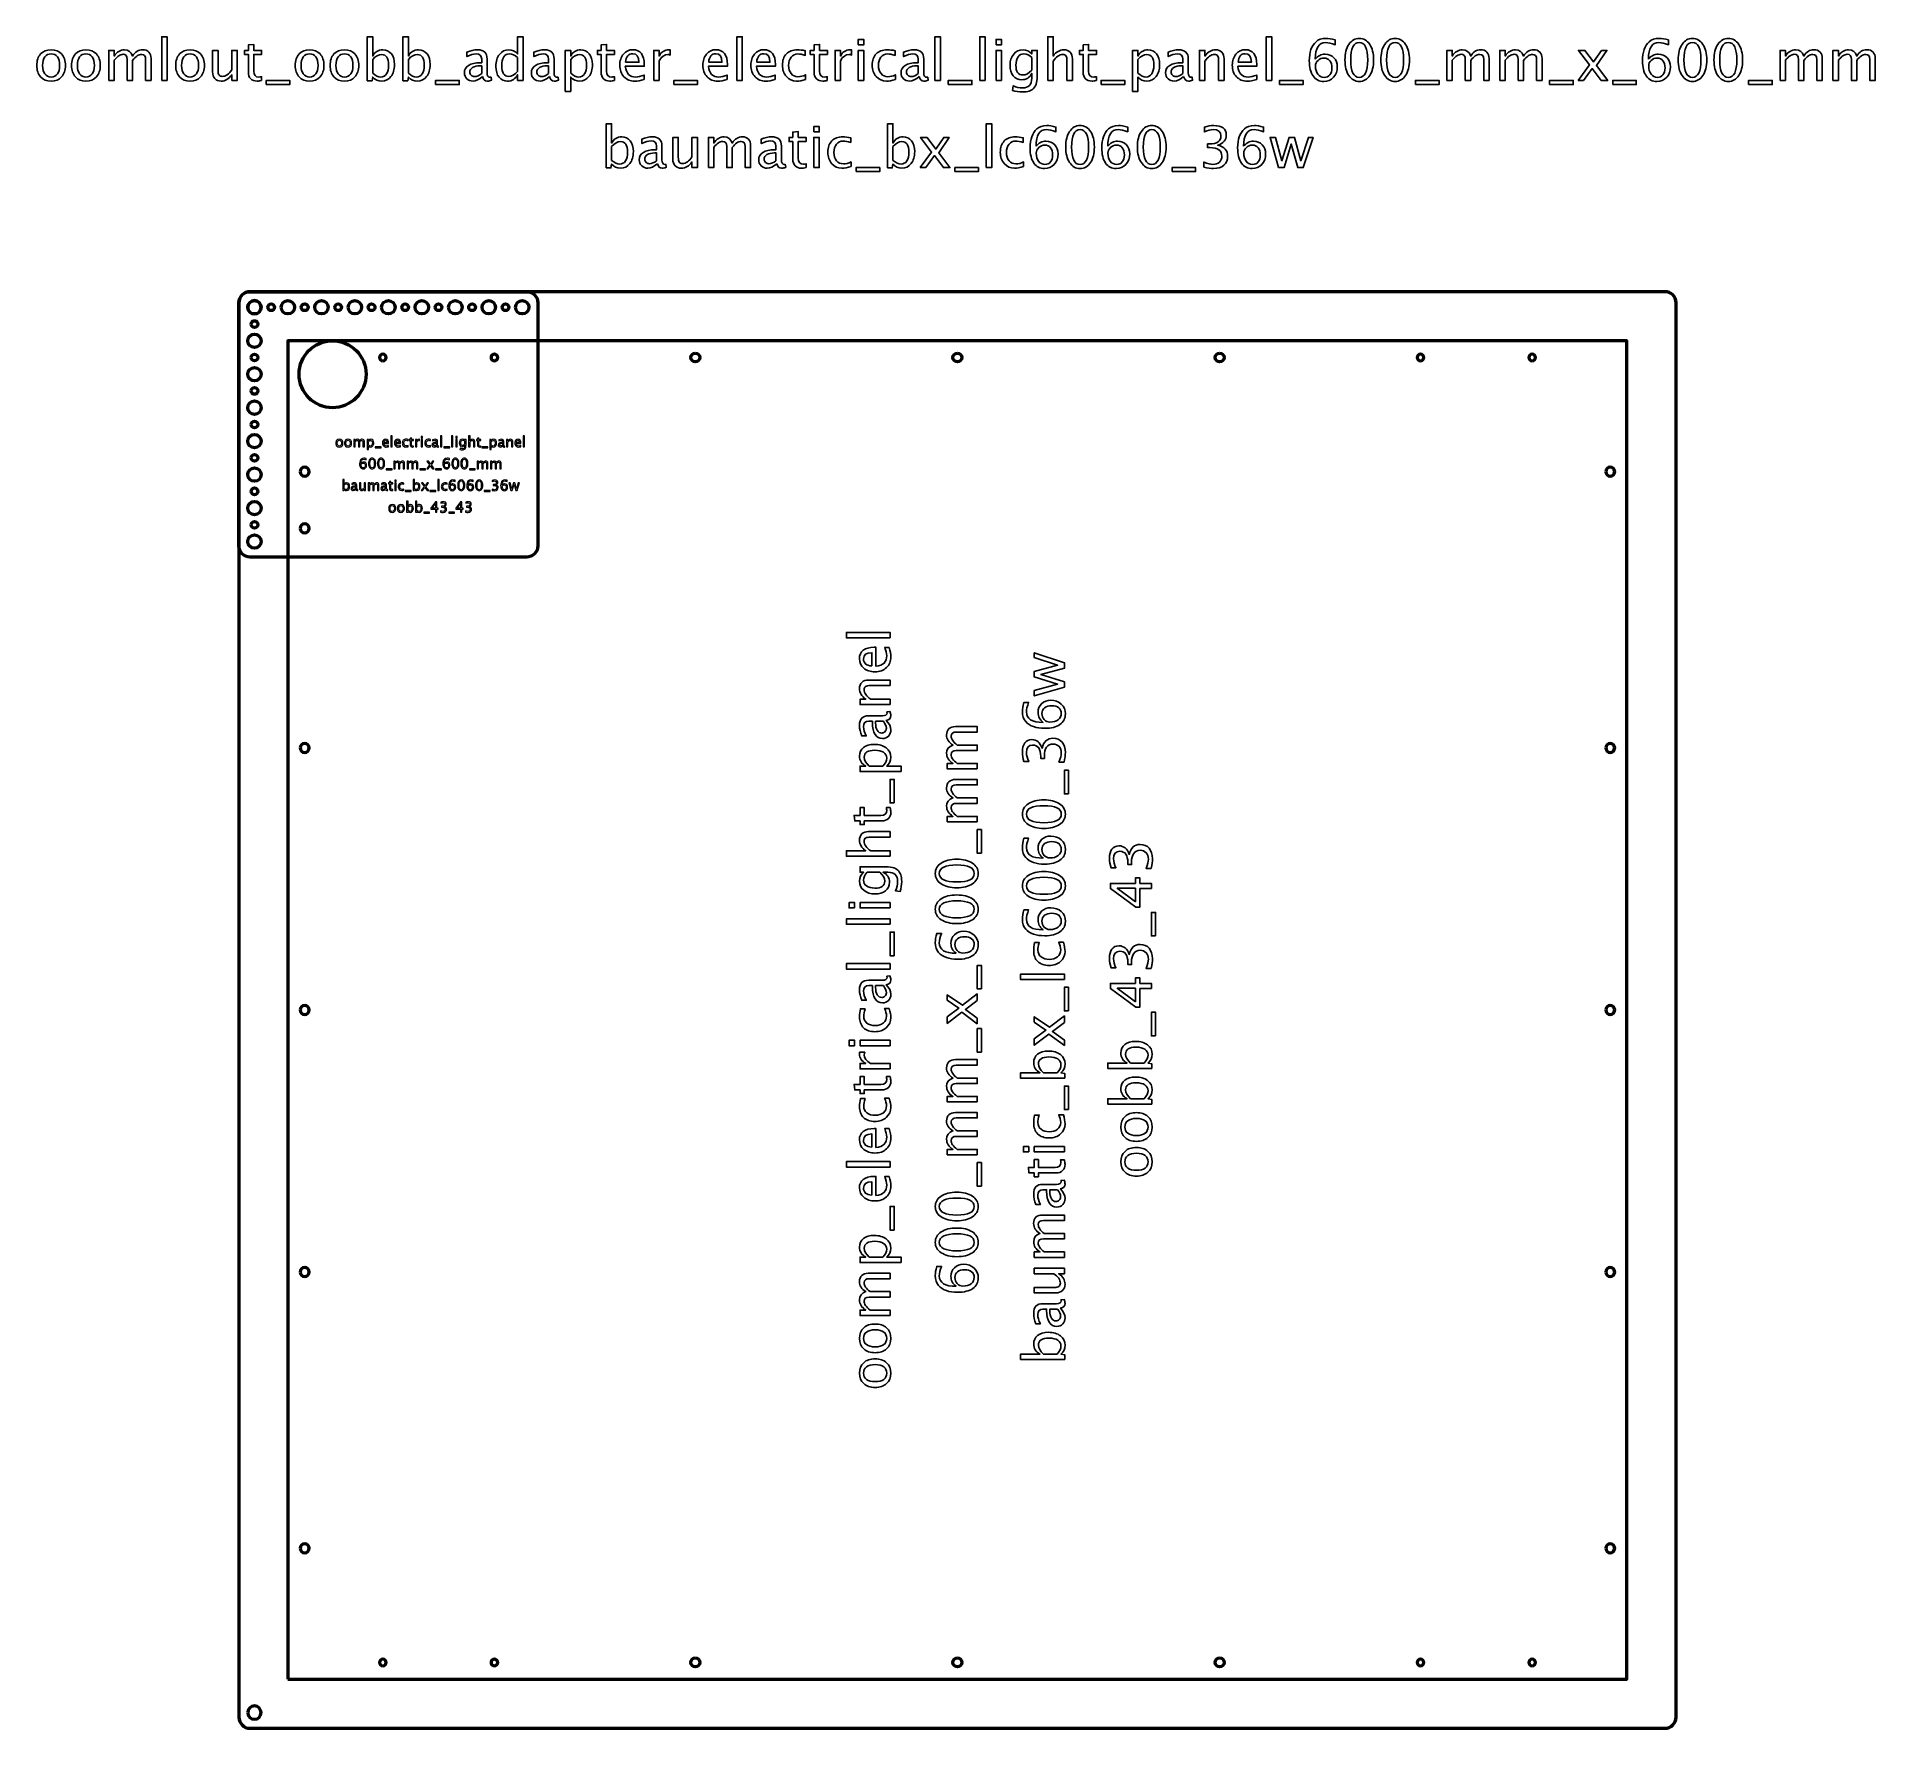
# Model space of a CAD drawing. Header units: centimetres. Extents: x -41.3 to 41.1, y -32.2 to 43.6.
import ezdxf

# ---------------------------------------------------------------- set-up
doc = ezdxf.new("R2010")
doc.units = ezdxf.units.CM
doc.header["$MEASUREMENT"] = 0
doc.layers.add('Layer 1', color=7, linetype='Continuous')

msp = doc.modelspace()

# ---------------------------------------------------------------- linework, layer by layer
at = {"layer": 'Layer 1', "color": 30, "lineweight": 53}
for centre in [(-11.7475, 29.25), (0, 29.25), (11.7475, 29.25), (-11.7475, -29.25), (0, -29.25), (11.7475, -29.25)]:
    msp.add_ellipse(centre, major_axis=(0, 0.2), ratio=1, dxfattribs=at)
at = {"layer": 'Layer 1'}
for points, knots in [([(-40.61163, 41.63996), (-40.80933, 41.63996), (-40.96596, 41.70304), (-41.08111, 41.82919), (-41.08111, 41.82919), (-41.19668, 41.95534), (-41.25425, 42.12679), (-41.25425, 42.34312), (-41.25425, 42.34312), (-41.25425, 42.55902), (-41.19668, 42.73004), (-41.08111, 42.85577), (-41.08111, 42.85577), (-40.96596, 42.9815), (-40.80933, 43.04458), (-40.61163, 43.04458), (-40.61163, 43.04458), (-40.41393, 43.04458), (-40.2573, 42.9815), (-40.14215, 42.85577), (-40.14215, 42.85577), (-40.02658, 42.73004), (-39.96901, 42.55902), (-39.96901, 42.34312), (-39.96901, 42.34312), (-39.96901, 42.12679), (-40.02658, 41.95534), (-40.14215, 41.82919), (-40.14215, 41.82919), (-40.2573, 41.70304), (-40.41393, 41.63996), (-40.61163, 41.63996)], [0, 0, 0, 0, 0.11111111, 0.11111111, 0.11111111, 0.11111111, 0.22222222, 0.22222222, 0.22222222, 0.22222222, 0.33333333, 0.33333333, 0.33333333, 0.33333333, 0.44444444, 0.44444444, 0.44444444, 0.44444444, 0.55555556, 0.55555556, 0.55555556, 0.55555556, 0.66666667, 0.66666667, 0.66666667, 0.66666667, 0.77777778, 0.77777778, 0.77777778, 0.77777778, 1, 1, 1, 1]), ([(-40.61205, 41.82284), (-40.4914, 41.82284), (-40.39742, 41.86814), (-40.33054, 41.95915), (-40.33054, 41.95915), (-40.26407, 42.04975), (-40.23063, 42.17802), (-40.23063, 42.34312), (-40.23063, 42.34312), (-40.23063, 42.50779), (-40.26407, 42.63564), (-40.33054, 42.72623), (-40.33054, 42.72623), (-40.39742, 42.8164), (-40.4914, 42.8617), (-40.61205, 42.8617), (-40.61205, 42.8617), (-40.73313, 42.8617), (-40.82711, 42.8164), (-40.89315, 42.72623), (-40.89315, 42.72623), (-40.95961, 42.63564), (-40.99263, 42.50779), (-40.99263, 42.34312), (-40.99263, 42.34312), (-40.99263, 42.17802), (-40.95961, 42.04975), (-40.89315, 41.95915), (-40.89315, 41.95915), (-40.82711, 41.86814), (-40.73313, 41.82284), (-40.61205, 41.82284)], [0, 0, 0, 0, 0.11111111, 0.11111111, 0.11111111, 0.11111111, 0.22222222, 0.22222222, 0.22222222, 0.22222222, 0.33333333, 0.33333333, 0.33333333, 0.33333333, 0.44444444, 0.44444444, 0.44444444, 0.44444444, 0.55555556, 0.55555556, 0.55555556, 0.55555556, 0.66666667, 0.66666667, 0.66666667, 0.66666667, 0.77777778, 0.77777778, 0.77777778, 0.77777778, 1, 1, 1, 1]), ([(-39.05122, 41.63996), (-39.24892, 41.63996), (-39.40555, 41.70304), (-39.5207, 41.82919), (-39.5207, 41.82919), (-39.63627, 41.95534), (-39.69384, 42.12679), (-39.69384, 42.34312), (-39.69384, 42.34312), (-39.69384, 42.55902), (-39.63627, 42.73004), (-39.5207, 42.85577), (-39.5207, 42.85577), (-39.40555, 42.9815), (-39.24892, 43.04458), (-39.05122, 43.04458), (-39.05122, 43.04458), (-38.85352, 43.04458), (-38.69689, 42.9815), (-38.58174, 42.85577), (-38.58174, 42.85577), (-38.46617, 42.73004), (-38.4086, 42.55902), (-38.4086, 42.34312), (-38.4086, 42.34312), (-38.4086, 42.12679), (-38.46617, 41.95534), (-38.58174, 41.82919), (-38.58174, 41.82919), (-38.69689, 41.70304), (-38.85352, 41.63996), (-39.05122, 41.63996)], [0, 0, 0, 0, 0.11111111, 0.11111111, 0.11111111, 0.11111111, 0.22222222, 0.22222222, 0.22222222, 0.22222222, 0.33333333, 0.33333333, 0.33333333, 0.33333333, 0.44444444, 0.44444444, 0.44444444, 0.44444444, 0.55555556, 0.55555556, 0.55555556, 0.55555556, 0.66666667, 0.66666667, 0.66666667, 0.66666667, 0.77777778, 0.77777778, 0.77777778, 0.77777778, 1, 1, 1, 1]), ([(-39.05164, 41.82284), (-38.93099, 41.82284), (-38.83701, 41.86814), (-38.77013, 41.95915), (-38.77013, 41.95915), (-38.70366, 42.04975), (-38.67022, 42.17802), (-38.67022, 42.34312), (-38.67022, 42.34312), (-38.67022, 42.50779), (-38.70366, 42.63564), (-38.77013, 42.72623), (-38.77013, 42.72623), (-38.83701, 42.8164), (-38.93099, 42.8617), (-39.05164, 42.8617), (-39.05164, 42.8617), (-39.17272, 42.8617), (-39.2667, 42.8164), (-39.33274, 42.72623), (-39.33274, 42.72623), (-39.3992, 42.63564), (-39.43222, 42.50779), (-39.43222, 42.34312), (-39.43222, 42.34312), (-39.43222, 42.17802), (-39.3992, 42.04975), (-39.33274, 41.95915), (-39.33274, 41.95915), (-39.2667, 41.86814), (-39.17272, 41.82284), (-39.05164, 41.82284)], [0, 0, 0, 0, 0.11111111, 0.11111111, 0.11111111, 0.11111111, 0.22222222, 0.22222222, 0.22222222, 0.22222222, 0.33333333, 0.33333333, 0.33333333, 0.33333333, 0.44444444, 0.44444444, 0.44444444, 0.44444444, 0.55555556, 0.55555556, 0.55555556, 0.55555556, 0.66666667, 0.66666667, 0.66666667, 0.66666667, 0.77777778, 0.77777778, 0.77777778, 0.77777778, 1, 1, 1, 1]), ([(-38.02675, 41.67044), (-38.02675, 41.67044), (-38.02675, 43.01664), (-38.02675, 43.01664), (-38.02675, 43.01664), (-38.02675, 43.01664), (-37.78291, 43.01664), (-37.78291, 43.01664), (-37.78291, 43.01664), (-37.78291, 43.01664), (-37.78291, 42.76222), (-37.78291, 42.76222), (-37.78291, 42.76222), (-37.66395, 42.9506), (-37.51155, 43.04458), (-37.32486, 43.04458), (-37.32486, 43.04458), (-37.14495, 43.04458), (-37.0226, 42.9506), (-36.95741, 42.76222), (-36.95741, 42.76222), (-36.84184, 42.95229), (-36.69113, 43.04712), (-36.50614, 43.04712), (-36.50614, 43.04712), (-36.38803, 43.04712), (-36.29616, 43.01241), (-36.23055, 42.94256), (-36.23055, 42.94256), (-36.16493, 42.87271), (-36.13191, 42.77492), (-36.13191, 42.64919), (-36.13191, 42.64919), (-36.13191, 42.64919), (-36.13191, 41.67044), (-36.13191, 41.67044), (-36.13191, 41.67044), (-36.13191, 41.67044), (-36.37575, 41.67044), (-36.37575, 41.67044), (-36.37575, 41.67044), (-36.37575, 41.67044), (-36.37575, 42.60897), (-36.37575, 42.60897), (-36.37575, 42.60897), (-36.37575, 42.76222), (-36.43671, 42.83884), (-36.55863, 42.83884), (-36.55863, 42.83884), (-36.68521, 42.83884), (-36.81813, 42.74952), (-36.95741, 42.57045), (-36.95741, 42.57045), (-36.95741, 42.57045), (-36.95741, 41.67044), (-36.95741, 41.67044), (-36.95741, 41.67044), (-36.95741, 41.67044), (-37.20125, 41.67044), (-37.20125, 41.67044), (-37.20125, 41.67044), (-37.20125, 41.67044), (-37.20125, 42.60982), (-37.20125, 42.60982), (-37.20125, 42.60982), (-37.20125, 42.76433), (-37.26306, 42.84138), (-37.38709, 42.84138), (-37.38709, 42.84138), (-37.51028, 42.84138), (-37.64236, 42.75163), (-37.78291, 42.57172), (-37.78291, 42.57172), (-37.78291, 42.57172), (-37.78291, 41.67044), (-37.78291, 41.67044), (-37.78291, 41.67044), (-37.78291, 41.67044), (-38.02675, 41.67044), (-38.02675, 41.67044)], [0, 0, 0, 0, 0.04761905, 0.04761905, 0.04761905, 0.04761905, 0.0952381, 0.0952381, 0.0952381, 0.0952381, 0.14285714, 0.14285714, 0.14285714, 0.14285714, 0.19047619, 0.19047619, 0.19047619, 0.19047619, 0.23809524, 0.23809524, 0.23809524, 0.23809524, 0.28571429, 0.28571429, 0.28571429, 0.28571429, 0.33333333, 0.33333333, 0.33333333, 0.33333333, 0.38095238, 0.38095238, 0.38095238, 0.38095238, 0.42857143, 0.42857143, 0.42857143, 0.42857143, 0.47619048, 0.47619048, 0.47619048, 0.47619048, 0.52380952, 0.52380952, 0.52380952, 0.52380952, 0.57142857, 0.57142857, 0.57142857, 0.57142857, 0.61904762, 0.61904762, 0.61904762, 0.61904762, 0.66666667, 0.66666667, 0.66666667, 0.66666667, 0.71428571, 0.71428571, 0.71428571, 0.71428571, 0.76190476, 0.76190476, 0.76190476, 0.76190476, 0.80952381, 0.80952381, 0.80952381, 0.80952381, 0.85714286, 0.85714286, 0.85714286, 0.85714286, 0.9047619, 0.9047619, 0.9047619, 0.9047619, 1, 1, 1, 1]), ([(-35.65524, 41.67044), (-35.65524, 41.67044), (-35.65524, 43.62878), (-35.65524, 43.62878), (-35.65524, 43.62878), (-35.65524, 43.62878), (-35.4114, 43.62878), (-35.4114, 43.62878), (-35.4114, 43.62878), (-35.4114, 43.62878), (-35.4114, 41.67044), (-35.4114, 41.67044), (-35.4114, 41.67044), (-35.4114, 41.67044), (-35.65524, 41.67044), (-35.65524, 41.67044)], [0, 0, 0, 0, 0.2, 0.2, 0.2, 0.2, 0.4, 0.4, 0.4, 0.4, 0.6, 0.6, 0.6, 0.6, 1, 1, 1, 1]), ([(-34.38524, 41.63996), (-34.58294, 41.63996), (-34.73957, 41.70304), (-34.85472, 41.82919), (-34.85472, 41.82919), (-34.97029, 41.95534), (-35.02786, 42.12679), (-35.02786, 42.34312), (-35.02786, 42.34312), (-35.02786, 42.55902), (-34.97029, 42.73004), (-34.85472, 42.85577), (-34.85472, 42.85577), (-34.73957, 42.9815), (-34.58294, 43.04458), (-34.38524, 43.04458), (-34.38524, 43.04458), (-34.18754, 43.04458), (-34.03091, 42.9815), (-33.91576, 42.85577), (-33.91576, 42.85577), (-33.80019, 42.73004), (-33.74262, 42.55902), (-33.74262, 42.34312), (-33.74262, 42.34312), (-33.74262, 42.12679), (-33.80019, 41.95534), (-33.91576, 41.82919), (-33.91576, 41.82919), (-34.03091, 41.70304), (-34.18754, 41.63996), (-34.38524, 41.63996)], [0, 0, 0, 0, 0.11111111, 0.11111111, 0.11111111, 0.11111111, 0.22222222, 0.22222222, 0.22222222, 0.22222222, 0.33333333, 0.33333333, 0.33333333, 0.33333333, 0.44444444, 0.44444444, 0.44444444, 0.44444444, 0.55555556, 0.55555556, 0.55555556, 0.55555556, 0.66666667, 0.66666667, 0.66666667, 0.66666667, 0.77777778, 0.77777778, 0.77777778, 0.77777778, 1, 1, 1, 1]), ([(-34.38566, 41.82284), (-34.26501, 41.82284), (-34.17103, 41.86814), (-34.10415, 41.95915), (-34.10415, 41.95915), (-34.03768, 42.04975), (-34.00424, 42.17802), (-34.00424, 42.34312), (-34.00424, 42.34312), (-34.00424, 42.50779), (-34.03768, 42.63564), (-34.10415, 42.72623), (-34.10415, 42.72623), (-34.17103, 42.8164), (-34.26501, 42.8617), (-34.38566, 42.8617), (-34.38566, 42.8617), (-34.50674, 42.8617), (-34.60072, 42.8164), (-34.66676, 42.72623), (-34.66676, 42.72623), (-34.73322, 42.63564), (-34.76624, 42.50779), (-34.76624, 42.34312), (-34.76624, 42.34312), (-34.76624, 42.17802), (-34.73322, 42.04975), (-34.66676, 41.95915), (-34.66676, 41.95915), (-34.60072, 41.86814), (-34.50674, 41.82284), (-34.38566, 41.82284)], [0, 0, 0, 0, 0.11111111, 0.11111111, 0.11111111, 0.11111111, 0.22222222, 0.22222222, 0.22222222, 0.22222222, 0.33333333, 0.33333333, 0.33333333, 0.33333333, 0.44444444, 0.44444444, 0.44444444, 0.44444444, 0.55555556, 0.55555556, 0.55555556, 0.55555556, 0.66666667, 0.66666667, 0.66666667, 0.66666667, 0.77777778, 0.77777778, 0.77777778, 0.77777778, 1, 1, 1, 1]), ([(-32.51749, 41.67044), (-32.51749, 41.67044), (-32.51749, 41.92359), (-32.51749, 41.92359), (-32.51749, 41.92359), (-32.64745, 41.73436), (-32.80536, 41.63996), (-32.99078, 41.63996), (-32.99078, 41.63996), (-33.10846, 41.63996), (-33.20202, 41.67679), (-33.27145, 41.75087), (-33.27145, 41.75087), (-33.3413, 41.82496), (-33.37601, 41.92444), (-33.37601, 42.05017), (-33.37601, 42.05017), (-33.37601, 42.05017), (-33.37601, 43.01664), (-33.37601, 43.01664), (-33.37601, 43.01664), (-33.37601, 43.01664), (-33.13217, 43.01664), (-33.13217, 43.01664), (-33.13217, 43.01664), (-33.13217, 43.01664), (-33.13217, 42.12976), (-33.13217, 42.12976), (-33.13217, 42.12976), (-33.13217, 42.02858), (-33.11735, 41.95704), (-33.08814, 41.9147), (-33.08814, 41.9147), (-33.05851, 41.87195), (-33.0094, 41.85078), (-32.9404, 41.85078), (-32.9404, 41.85078), (-32.79139, 41.85078), (-32.64999, 41.94857), (-32.51749, 42.14457), (-32.51749, 42.14457), (-32.51749, 42.14457), (-32.51749, 43.01664), (-32.51749, 43.01664), (-32.51749, 43.01664), (-32.51749, 43.01664), (-32.27365, 43.01664), (-32.27365, 43.01664), (-32.27365, 43.01664), (-32.27365, 43.01664), (-32.27365, 41.67044), (-32.27365, 41.67044), (-32.27365, 41.67044), (-32.27365, 41.67044), (-32.51749, 41.67044), (-32.51749, 41.67044)], [0, 0, 0, 0, 0.06666667, 0.06666667, 0.06666667, 0.06666667, 0.13333333, 0.13333333, 0.13333333, 0.13333333, 0.2, 0.2, 0.2, 0.2, 0.26666667, 0.26666667, 0.26666667, 0.26666667, 0.33333333, 0.33333333, 0.33333333, 0.33333333, 0.4, 0.4, 0.4, 0.4, 0.46666667, 0.46666667, 0.46666667, 0.46666667, 0.53333333, 0.53333333, 0.53333333, 0.53333333, 0.6, 0.6, 0.6, 0.6, 0.66666667, 0.66666667, 0.66666667, 0.66666667, 0.73333333, 0.73333333, 0.73333333, 0.73333333, 0.8, 0.8, 0.8, 0.8, 0.86666667, 0.86666667, 0.86666667, 0.86666667, 1, 1, 1, 1]), ([(-31.1823, 41.67086), (-31.25765, 41.65012), (-31.32327, 41.63996), (-31.37873, 41.63996), (-31.37873, 41.63996), (-31.50319, 41.63996), (-31.60013, 41.67552), (-31.66956, 41.74664), (-31.66956, 41.74664), (-31.73941, 41.81776), (-31.77412, 41.9164), (-31.77412, 42.04297), (-31.77412, 42.04297), (-31.77412, 42.04297), (-31.77412, 42.83376), (-31.77412, 42.83376), (-31.77412, 42.83376), (-31.77412, 42.83376), (-31.94261, 42.83376), (-31.94261, 42.83376), (-31.94261, 42.83376), (-31.94261, 42.83376), (-31.94261, 43.01664), (-31.94261, 43.01664), (-31.94261, 43.01664), (-31.94261, 43.01664), (-31.77412, 43.01664), (-31.77412, 43.01664), (-31.77412, 43.01664), (-31.77412, 43.01664), (-31.77412, 43.26006), (-31.77412, 43.26006), (-31.77412, 43.26006), (-31.77412, 43.26006), (-31.53028, 43.28334), (-31.53028, 43.28334), (-31.53028, 43.28334), (-31.53028, 43.28334), (-31.53028, 43.01664), (-31.53028, 43.01664), (-31.53028, 43.01664), (-31.53028, 43.01664), (-31.17722, 43.01664), (-31.17722, 43.01664), (-31.17722, 43.01664), (-31.17722, 43.01664), (-31.17722, 42.83376), (-31.17722, 42.83376), (-31.17722, 42.83376), (-31.17722, 42.83376), (-31.53028, 42.83376), (-31.53028, 42.83376), (-31.53028, 42.83376), (-31.53028, 42.83376), (-31.53028, 42.087), (-31.53028, 42.087), (-31.53028, 42.087), (-31.53028, 41.91089), (-31.45366, 41.82284), (-31.30083, 41.82284), (-31.30083, 41.82284), (-31.26824, 41.82284), (-31.22887, 41.82834), (-31.1823, 41.83893), (-31.1823, 41.83893), (-31.1823, 41.83893), (-31.1823, 41.67086), (-31.1823, 41.67086)], [0, 0, 0, 0, 0.05555556, 0.05555556, 0.05555556, 0.05555556, 0.11111111, 0.11111111, 0.11111111, 0.11111111, 0.16666667, 0.16666667, 0.16666667, 0.16666667, 0.22222222, 0.22222222, 0.22222222, 0.22222222, 0.27777778, 0.27777778, 0.27777778, 0.27777778, 0.33333333, 0.33333333, 0.33333333, 0.33333333, 0.38888889, 0.38888889, 0.38888889, 0.38888889, 0.44444444, 0.44444444, 0.44444444, 0.44444444, 0.5, 0.5, 0.5, 0.5, 0.55555556, 0.55555556, 0.55555556, 0.55555556, 0.61111111, 0.61111111, 0.61111111, 0.61111111, 0.66666667, 0.66666667, 0.66666667, 0.66666667, 0.72222222, 0.72222222, 0.72222222, 0.72222222, 0.77777778, 0.77777778, 0.77777778, 0.77777778, 0.83333333, 0.83333333, 0.83333333, 0.83333333, 0.88888889, 0.88888889, 0.88888889, 0.88888889, 1, 1, 1, 1]), ([(-29.02838, 41.63996), (-29.22608, 41.63996), (-29.38271, 41.70304), (-29.49786, 41.82919), (-29.49786, 41.82919), (-29.61343, 41.95534), (-29.671, 42.12679), (-29.671, 42.34312), (-29.671, 42.34312), (-29.671, 42.55902), (-29.61343, 42.73004), (-29.49786, 42.85577), (-29.49786, 42.85577), (-29.38271, 42.9815), (-29.22608, 43.04458), (-29.02838, 43.04458), (-29.02838, 43.04458), (-28.83068, 43.04458), (-28.67405, 42.9815), (-28.5589, 42.85577), (-28.5589, 42.85577), (-28.44333, 42.73004), (-28.38576, 42.55902), (-28.38576, 42.34312), (-28.38576, 42.34312), (-28.38576, 42.12679), (-28.44333, 41.95534), (-28.5589, 41.82919), (-28.5589, 41.82919), (-28.67405, 41.70304), (-28.83068, 41.63996), (-29.02838, 41.63996)], [0, 0, 0, 0, 0.11111111, 0.11111111, 0.11111111, 0.11111111, 0.22222222, 0.22222222, 0.22222222, 0.22222222, 0.33333333, 0.33333333, 0.33333333, 0.33333333, 0.44444444, 0.44444444, 0.44444444, 0.44444444, 0.55555556, 0.55555556, 0.55555556, 0.55555556, 0.66666667, 0.66666667, 0.66666667, 0.66666667, 0.77777778, 0.77777778, 0.77777778, 0.77777778, 1, 1, 1, 1]), ([(-29.0288, 41.82284), (-28.90815, 41.82284), (-28.81417, 41.86814), (-28.74729, 41.95915), (-28.74729, 41.95915), (-28.68082, 42.04975), (-28.64738, 42.17802), (-28.64738, 42.34312), (-28.64738, 42.34312), (-28.64738, 42.50779), (-28.68082, 42.63564), (-28.74729, 42.72623), (-28.74729, 42.72623), (-28.81417, 42.8164), (-28.90815, 42.8617), (-29.0288, 42.8617), (-29.0288, 42.8617), (-29.14988, 42.8617), (-29.24386, 42.8164), (-29.3099, 42.72623), (-29.3099, 42.72623), (-29.37636, 42.63564), (-29.40938, 42.50779), (-29.40938, 42.34312), (-29.40938, 42.34312), (-29.40938, 42.17802), (-29.37636, 42.04975), (-29.3099, 41.95915), (-29.3099, 41.95915), (-29.24386, 41.86814), (-29.14988, 41.82284), (-29.0288, 41.82284)], [0, 0, 0, 0, 0.11111111, 0.11111111, 0.11111111, 0.11111111, 0.22222222, 0.22222222, 0.22222222, 0.22222222, 0.33333333, 0.33333333, 0.33333333, 0.33333333, 0.44444444, 0.44444444, 0.44444444, 0.44444444, 0.55555556, 0.55555556, 0.55555556, 0.55555556, 0.66666667, 0.66666667, 0.66666667, 0.66666667, 0.77777778, 0.77777778, 0.77777778, 0.77777778, 1, 1, 1, 1]), ([(-27.46797, 41.63996), (-27.66567, 41.63996), (-27.8223, 41.70304), (-27.93745, 41.82919), (-27.93745, 41.82919), (-28.05302, 41.95534), (-28.11059, 42.12679), (-28.11059, 42.34312), (-28.11059, 42.34312), (-28.11059, 42.55902), (-28.05302, 42.73004), (-27.93745, 42.85577), (-27.93745, 42.85577), (-27.8223, 42.9815), (-27.66567, 43.04458), (-27.46797, 43.04458), (-27.46797, 43.04458), (-27.27027, 43.04458), (-27.11364, 42.9815), (-26.99849, 42.85577), (-26.99849, 42.85577), (-26.88292, 42.73004), (-26.82535, 42.55902), (-26.82535, 42.34312), (-26.82535, 42.34312), (-26.82535, 42.12679), (-26.88292, 41.95534), (-26.99849, 41.82919), (-26.99849, 41.82919), (-27.11364, 41.70304), (-27.27027, 41.63996), (-27.46797, 41.63996)], [0, 0, 0, 0, 0.11111111, 0.11111111, 0.11111111, 0.11111111, 0.22222222, 0.22222222, 0.22222222, 0.22222222, 0.33333333, 0.33333333, 0.33333333, 0.33333333, 0.44444444, 0.44444444, 0.44444444, 0.44444444, 0.55555556, 0.55555556, 0.55555556, 0.55555556, 0.66666667, 0.66666667, 0.66666667, 0.66666667, 0.77777778, 0.77777778, 0.77777778, 0.77777778, 1, 1, 1, 1]), ([(-27.46839, 41.82284), (-27.34774, 41.82284), (-27.25376, 41.86814), (-27.18688, 41.95915), (-27.18688, 41.95915), (-27.12041, 42.04975), (-27.08697, 42.17802), (-27.08697, 42.34312), (-27.08697, 42.34312), (-27.08697, 42.50779), (-27.12041, 42.63564), (-27.18688, 42.72623), (-27.18688, 42.72623), (-27.25376, 42.8164), (-27.34774, 42.8617), (-27.46839, 42.8617), (-27.46839, 42.8617), (-27.58947, 42.8617), (-27.68345, 42.8164), (-27.74949, 42.72623), (-27.74949, 42.72623), (-27.81595, 42.63564), (-27.84897, 42.50779), (-27.84897, 42.34312), (-27.84897, 42.34312), (-27.84897, 42.17802), (-27.81595, 42.04975), (-27.74949, 41.95915), (-27.74949, 41.95915), (-27.68345, 41.86814), (-27.58947, 41.82284), (-27.46839, 41.82284)], [0, 0, 0, 0, 0.11111111, 0.11111111, 0.11111111, 0.11111111, 0.22222222, 0.22222222, 0.22222222, 0.22222222, 0.33333333, 0.33333333, 0.33333333, 0.33333333, 0.44444444, 0.44444444, 0.44444444, 0.44444444, 0.55555556, 0.55555556, 0.55555556, 0.55555556, 0.66666667, 0.66666667, 0.66666667, 0.66666667, 0.77777778, 0.77777778, 0.77777778, 0.77777778, 1, 1, 1, 1]), ([(-26.4435, 41.6552), (-26.4435, 41.6552), (-26.4435, 43.62878), (-26.4435, 43.62878), (-26.4435, 43.62878), (-26.4435, 43.62878), (-26.19966, 43.62878), (-26.19966, 43.62878), (-26.19966, 43.62878), (-26.19966, 43.62878), (-26.19966, 42.76222), (-26.19966, 42.76222), (-26.19966, 42.76222), (-26.09975, 42.9506), (-25.94947, 43.04458), (-25.74923, 43.04458), (-25.74923, 43.04458), (-25.5871, 43.04458), (-25.45967, 42.98574), (-25.36654, 42.86763), (-25.36654, 42.86763), (-25.27341, 42.74952), (-25.22684, 42.58823), (-25.22684, 42.38376), (-25.22684, 42.38376), (-25.22684, 42.16108), (-25.27976, 41.98117), (-25.38517, 41.84485), (-25.38517, 41.84485), (-25.49058, 41.70812), (-25.62943, 41.63996), (-25.8013, 41.63996), (-25.8013, 41.63996), (-25.9609, 41.63996), (-26.09383, 41.70092), (-26.19966, 41.82326), (-26.19966, 41.82326), (-26.19966, 41.82326), (-26.22929, 41.6552), (-26.22929, 41.6552), (-26.22929, 41.6552), (-26.22929, 41.6552), (-26.4435, 41.6552), (-26.4435, 41.6552)], [0, 0, 0, 0, 0.08333333, 0.08333333, 0.08333333, 0.08333333, 0.16666667, 0.16666667, 0.16666667, 0.16666667, 0.25, 0.25, 0.25, 0.25, 0.33333333, 0.33333333, 0.33333333, 0.33333333, 0.41666667, 0.41666667, 0.41666667, 0.41666667, 0.5, 0.5, 0.5, 0.5, 0.58333333, 0.58333333, 0.58333333, 0.58333333, 0.66666667, 0.66666667, 0.66666667, 0.66666667, 0.75, 0.75, 0.75, 0.75, 0.83333333, 0.83333333, 0.83333333, 0.83333333, 1, 1, 1, 1]), ([(-24.84499, 41.6552), (-24.84499, 41.6552), (-24.84499, 43.62878), (-24.84499, 43.62878), (-24.84499, 43.62878), (-24.84499, 43.62878), (-24.60115, 43.62878), (-24.60115, 43.62878), (-24.60115, 43.62878), (-24.60115, 43.62878), (-24.60115, 42.76222), (-24.60115, 42.76222), (-24.60115, 42.76222), (-24.50124, 42.9506), (-24.35096, 43.04458), (-24.15072, 43.04458), (-24.15072, 43.04458), (-23.98859, 43.04458), (-23.86116, 42.98574), (-23.76803, 42.86763), (-23.76803, 42.86763), (-23.6749, 42.74952), (-23.62833, 42.58823), (-23.62833, 42.38376), (-23.62833, 42.38376), (-23.62833, 42.16108), (-23.68125, 41.98117), (-23.78666, 41.84485), (-23.78666, 41.84485), (-23.89207, 41.70812), (-24.03092, 41.63996), (-24.20279, 41.63996), (-24.20279, 41.63996), (-24.36239, 41.63996), (-24.49532, 41.70092), (-24.60115, 41.82326), (-24.60115, 41.82326), (-24.60115, 41.82326), (-24.63078, 41.6552), (-24.63078, 41.6552), (-24.63078, 41.6552), (-24.63078, 41.6552), (-24.84499, 41.6552), (-24.84499, 41.6552)], [0, 0, 0, 0, 0.08333333, 0.08333333, 0.08333333, 0.08333333, 0.16666667, 0.16666667, 0.16666667, 0.16666667, 0.25, 0.25, 0.25, 0.25, 0.33333333, 0.33333333, 0.33333333, 0.33333333, 0.41666667, 0.41666667, 0.41666667, 0.41666667, 0.5, 0.5, 0.5, 0.5, 0.58333333, 0.58333333, 0.58333333, 0.58333333, 0.66666667, 0.66666667, 0.66666667, 0.66666667, 0.75, 0.75, 0.75, 0.75, 0.83333333, 0.83333333, 0.83333333, 0.83333333, 1, 1, 1, 1]), ([(-21.28264, 41.84189), (-21.42911, 41.70727), (-21.57008, 41.63996), (-21.70555, 41.63996), (-21.70555, 41.63996), (-21.81688, 41.63996), (-21.90959, 41.67467), (-21.98283, 41.74452), (-21.98283, 41.74452), (-22.05649, 41.81437), (-22.09332, 41.90243), (-22.09332, 42.00868), (-22.09332, 42.00868), (-22.09332, 42.15558), (-22.03151, 42.26861), (-21.9079, 42.34735), (-21.9079, 42.34735), (-21.78429, 42.42609), (-21.60691, 42.46546), (-21.37577, 42.46546), (-21.37577, 42.46546), (-21.37577, 42.46546), (-21.31862, 42.46546), (-21.31862, 42.46546), (-21.31862, 42.46546), (-21.31862, 42.46546), (-21.31862, 42.6276), (-21.31862, 42.6276), (-21.31862, 42.6276), (-21.31862, 42.78381), (-21.3999, 42.8617), (-21.56288, 42.8617), (-21.56288, 42.8617), (-21.68904, 42.8617), (-21.82704, 42.82191), (-21.97648, 42.74232), (-21.97648, 42.74232), (-21.97648, 42.74232), (-21.97648, 42.94298), (-21.97648, 42.94298), (-21.97648, 42.94298), (-21.81223, 43.01071), (-21.65729, 43.04458), (-21.51208, 43.04458), (-21.51208, 43.04458), (-21.36265, 43.04458), (-21.25216, 43.01071), (-21.18146, 42.94256), (-21.18146, 42.94256), (-21.11034, 42.8744), (-21.07478, 42.76941), (-21.07478, 42.6276), (-21.07478, 42.6276), (-21.07478, 42.6276), (-21.07478, 42.01927), (-21.07478, 42.01927), (-21.07478, 42.01927), (-21.07478, 41.87999), (-21.03202, 41.81014), (-20.94609, 41.81014), (-20.94609, 41.81014), (-20.9355, 41.81014), (-20.91984, 41.81183), (-20.8991, 41.81522), (-20.8991, 41.81522), (-20.8991, 41.81522), (-20.88174, 41.67975), (-20.88174, 41.67975), (-20.88174, 41.67975), (-20.9372, 41.65308), (-20.99816, 41.63996), (-21.06504, 41.63996), (-21.06504, 41.63996), (-21.17892, 41.63996), (-21.25131, 41.70727), (-21.28264, 41.84189)], [0, 0, 0, 0, 0.05, 0.05, 0.05, 0.05, 0.1, 0.1, 0.1, 0.1, 0.15, 0.15, 0.15, 0.15, 0.2, 0.2, 0.2, 0.2, 0.25, 0.25, 0.25, 0.25, 0.3, 0.3, 0.3, 0.3, 0.35, 0.35, 0.35, 0.35, 0.4, 0.4, 0.4, 0.4, 0.45, 0.45, 0.45, 0.45, 0.5, 0.5, 0.5, 0.5, 0.55, 0.55, 0.55, 0.55, 0.6, 0.6, 0.6, 0.6, 0.65, 0.65, 0.65, 0.65, 0.7, 0.7, 0.7, 0.7, 0.75, 0.75, 0.75, 0.75, 0.8, 0.8, 0.8, 0.8, 0.85, 0.85, 0.85, 0.85, 0.9, 0.9, 0.9, 0.9, 1, 1, 1, 1]), ([(-19.70784, 41.67044), (-19.70784, 41.67044), (-19.70784, 41.92317), (-19.70784, 41.92317), (-19.70784, 41.92317), (-19.80732, 41.73436), (-19.95718, 41.63996), (-20.15742, 41.63996), (-20.15742, 41.63996), (-20.31998, 41.63996), (-20.44783, 41.6988), (-20.54096, 41.81691), (-20.54096, 41.81691), (-20.63409, 41.93502), (-20.68066, 42.09631), (-20.68066, 42.30078), (-20.68066, 42.30078), (-20.68066, 42.5243), (-20.62774, 42.70422), (-20.52233, 42.84053), (-20.52233, 42.84053), (-20.4165, 42.97642), (-20.27765, 43.04458), (-20.10535, 43.04458), (-20.10535, 43.04458), (-19.94575, 43.04458), (-19.81283, 42.98362), (-19.70784, 42.86128), (-19.70784, 42.86128), (-19.70784, 42.86128), (-19.70784, 43.62878), (-19.70784, 43.62878), (-19.70784, 43.62878), (-19.70784, 43.62878), (-19.464, 43.62878), (-19.464, 43.62878), (-19.464, 43.62878), (-19.464, 43.62878), (-19.464, 41.67044), (-19.464, 41.67044), (-19.464, 41.67044), (-19.464, 41.67044), (-19.70784, 41.67044), (-19.70784, 41.67044)], [0, 0, 0, 0, 0.08333333, 0.08333333, 0.08333333, 0.08333333, 0.16666667, 0.16666667, 0.16666667, 0.16666667, 0.25, 0.25, 0.25, 0.25, 0.33333333, 0.33333333, 0.33333333, 0.33333333, 0.41666667, 0.41666667, 0.41666667, 0.41666667, 0.5, 0.5, 0.5, 0.5, 0.58333333, 0.58333333, 0.58333333, 0.58333333, 0.66666667, 0.66666667, 0.66666667, 0.66666667, 0.75, 0.75, 0.75, 0.75, 0.83333333, 0.83333333, 0.83333333, 0.83333333, 1, 1, 1, 1]), ([(-19.70784, 42.69448), (-19.83442, 42.80582), (-19.95422, 42.8617), (-20.06767, 42.8617), (-20.06767, 42.8617), (-20.17943, 42.8617), (-20.26579, 42.81513), (-20.32718, 42.72158), (-20.32718, 42.72158), (-20.38856, 42.62844), (-20.41904, 42.49636), (-20.41904, 42.32534), (-20.41904, 42.32534), (-20.41904, 42.0108), (-20.3149, 41.85332), (-20.1062, 41.85332), (-20.1062, 41.85332), (-19.97073, 41.85332), (-19.8378, 41.9274), (-19.70784, 42.07515), (-19.70784, 42.07515), (-19.70784, 42.07515), (-19.70784, 42.69448), (-19.70784, 42.69448)], [0, 0, 0, 0, 0.14285714, 0.14285714, 0.14285714, 0.14285714, 0.28571429, 0.28571429, 0.28571429, 0.28571429, 0.42857143, 0.42857143, 0.42857143, 0.42857143, 0.57142857, 0.57142857, 0.57142857, 0.57142857, 0.71428571, 0.71428571, 0.71428571, 0.71428571, 1, 1, 1, 1]), ([(-18.28163, 41.84189), (-18.4281, 41.70727), (-18.56907, 41.63996), (-18.70454, 41.63996), (-18.70454, 41.63996), (-18.81587, 41.63996), (-18.90858, 41.67467), (-18.98182, 41.74452), (-18.98182, 41.74452), (-19.05548, 41.81437), (-19.09231, 41.90243), (-19.09231, 42.00868), (-19.09231, 42.00868), (-19.09231, 42.15558), (-19.0305, 42.26861), (-18.90689, 42.34735), (-18.90689, 42.34735), (-18.78328, 42.42609), (-18.6059, 42.46546), (-18.37476, 42.46546), (-18.37476, 42.46546), (-18.37476, 42.46546), (-18.31761, 42.46546), (-18.31761, 42.46546), (-18.31761, 42.46546), (-18.31761, 42.46546), (-18.31761, 42.6276), (-18.31761, 42.6276), (-18.31761, 42.6276), (-18.31761, 42.78381), (-18.39889, 42.8617), (-18.56187, 42.8617), (-18.56187, 42.8617), (-18.68803, 42.8617), (-18.82603, 42.82191), (-18.97547, 42.74232), (-18.97547, 42.74232), (-18.97547, 42.74232), (-18.97547, 42.94298), (-18.97547, 42.94298), (-18.97547, 42.94298), (-18.81122, 43.01071), (-18.65628, 43.04458), (-18.51107, 43.04458), (-18.51107, 43.04458), (-18.36164, 43.04458), (-18.25115, 43.01071), (-18.18045, 42.94256), (-18.18045, 42.94256), (-18.10933, 42.8744), (-18.07377, 42.76941), (-18.07377, 42.6276), (-18.07377, 42.6276), (-18.07377, 42.6276), (-18.07377, 42.01927), (-18.07377, 42.01927), (-18.07377, 42.01927), (-18.07377, 41.87999), (-18.03101, 41.81014), (-17.94508, 41.81014), (-17.94508, 41.81014), (-17.93449, 41.81014), (-17.91883, 41.81183), (-17.89809, 41.81522), (-17.89809, 41.81522), (-17.89809, 41.81522), (-17.88073, 41.67975), (-17.88073, 41.67975), (-17.88073, 41.67975), (-17.93619, 41.65308), (-17.99715, 41.63996), (-18.06403, 41.63996), (-18.06403, 41.63996), (-18.17791, 41.63996), (-18.2503, 41.70727), (-18.28163, 41.84189)], [0, 0, 0, 0, 0.05, 0.05, 0.05, 0.05, 0.1, 0.1, 0.1, 0.1, 0.15, 0.15, 0.15, 0.15, 0.2, 0.2, 0.2, 0.2, 0.25, 0.25, 0.25, 0.25, 0.3, 0.3, 0.3, 0.3, 0.35, 0.35, 0.35, 0.35, 0.4, 0.4, 0.4, 0.4, 0.45, 0.45, 0.45, 0.45, 0.5, 0.5, 0.5, 0.5, 0.55, 0.55, 0.55, 0.55, 0.6, 0.6, 0.6, 0.6, 0.65, 0.65, 0.65, 0.65, 0.7, 0.7, 0.7, 0.7, 0.75, 0.75, 0.75, 0.75, 0.8, 0.8, 0.8, 0.8, 0.85, 0.85, 0.85, 0.85, 0.9, 0.9, 0.9, 0.9, 1, 1, 1, 1]), ([(-17.57297, 41.18022), (-17.57297, 41.18022), (-17.57297, 43.01664), (-17.57297, 43.01664), (-17.57297, 43.01664), (-17.57297, 43.01664), (-17.32913, 43.01664), (-17.32913, 43.01664), (-17.32913, 43.01664), (-17.32913, 43.01664), (-17.32913, 42.76222), (-17.32913, 42.76222), (-17.32913, 42.76222), (-17.22922, 42.9506), (-17.07894, 43.04458), (-16.8787, 43.04458), (-16.8787, 43.04458), (-16.71657, 43.04458), (-16.58914, 42.98574), (-16.49601, 42.86763), (-16.49601, 42.86763), (-16.40288, 42.74952), (-16.35631, 42.58823), (-16.35631, 42.38376), (-16.35631, 42.38376), (-16.35631, 42.16108), (-16.40923, 41.98117), (-16.51464, 41.84485), (-16.51464, 41.84485), (-16.62005, 41.70812), (-16.7589, 41.63996), (-16.93077, 41.63996), (-16.93077, 41.63996), (-17.09037, 41.63996), (-17.2233, 41.70092), (-17.32913, 41.82326), (-17.32913, 41.82326), (-17.32913, 41.82326), (-17.32913, 41.18022), (-17.32913, 41.18022), (-17.32913, 41.18022), (-17.32913, 41.18022), (-17.57297, 41.18022), (-17.57297, 41.18022)], [0, 0, 0, 0, 0.08333333, 0.08333333, 0.08333333, 0.08333333, 0.16666667, 0.16666667, 0.16666667, 0.16666667, 0.25, 0.25, 0.25, 0.25, 0.33333333, 0.33333333, 0.33333333, 0.33333333, 0.41666667, 0.41666667, 0.41666667, 0.41666667, 0.5, 0.5, 0.5, 0.5, 0.58333333, 0.58333333, 0.58333333, 0.58333333, 0.66666667, 0.66666667, 0.66666667, 0.66666667, 0.75, 0.75, 0.75, 0.75, 0.83333333, 0.83333333, 0.83333333, 0.83333333, 1, 1, 1, 1]), ([(-15.37248, 41.67086), (-15.44783, 41.65012), (-15.51345, 41.63996), (-15.56891, 41.63996), (-15.56891, 41.63996), (-15.69337, 41.63996), (-15.79031, 41.67552), (-15.85974, 41.74664), (-15.85974, 41.74664), (-15.92959, 41.81776), (-15.9643, 41.9164), (-15.9643, 42.04297), (-15.9643, 42.04297), (-15.9643, 42.04297), (-15.9643, 42.83376), (-15.9643, 42.83376), (-15.9643, 42.83376), (-15.9643, 42.83376), (-16.13279, 42.83376), (-16.13279, 42.83376), (-16.13279, 42.83376), (-16.13279, 42.83376), (-16.13279, 43.01664), (-16.13279, 43.01664), (-16.13279, 43.01664), (-16.13279, 43.01664), (-15.9643, 43.01664), (-15.9643, 43.01664), (-15.9643, 43.01664), (-15.9643, 43.01664), (-15.9643, 43.26006), (-15.9643, 43.26006), (-15.9643, 43.26006), (-15.9643, 43.26006), (-15.72046, 43.28334), (-15.72046, 43.28334), (-15.72046, 43.28334), (-15.72046, 43.28334), (-15.72046, 43.01664), (-15.72046, 43.01664), (-15.72046, 43.01664), (-15.72046, 43.01664), (-15.3674, 43.01664), (-15.3674, 43.01664), (-15.3674, 43.01664), (-15.3674, 43.01664), (-15.3674, 42.83376), (-15.3674, 42.83376), (-15.3674, 42.83376), (-15.3674, 42.83376), (-15.72046, 42.83376), (-15.72046, 42.83376), (-15.72046, 42.83376), (-15.72046, 42.83376), (-15.72046, 42.087), (-15.72046, 42.087), (-15.72046, 42.087), (-15.72046, 41.91089), (-15.64384, 41.82284), (-15.49101, 41.82284), (-15.49101, 41.82284), (-15.45842, 41.82284), (-15.41905, 41.82834), (-15.37248, 41.83893), (-15.37248, 41.83893), (-15.37248, 41.83893), (-15.37248, 41.67086), (-15.37248, 41.67086)], [0, 0, 0, 0, 0.05555556, 0.05555556, 0.05555556, 0.05555556, 0.11111111, 0.11111111, 0.11111111, 0.11111111, 0.16666667, 0.16666667, 0.16666667, 0.16666667, 0.22222222, 0.22222222, 0.22222222, 0.22222222, 0.27777778, 0.27777778, 0.27777778, 0.27777778, 0.33333333, 0.33333333, 0.33333333, 0.33333333, 0.38888889, 0.38888889, 0.38888889, 0.38888889, 0.44444444, 0.44444444, 0.44444444, 0.44444444, 0.5, 0.5, 0.5, 0.5, 0.55555556, 0.55555556, 0.55555556, 0.55555556, 0.61111111, 0.61111111, 0.61111111, 0.61111111, 0.66666667, 0.66666667, 0.66666667, 0.66666667, 0.72222222, 0.72222222, 0.72222222, 0.72222222, 0.77777778, 0.77777778, 0.77777778, 0.77777778, 0.83333333, 0.83333333, 0.83333333, 0.83333333, 0.88888889, 0.88888889, 0.88888889, 0.88888889, 1, 1, 1, 1]), ([(-14.03644, 41.71362), (-14.20027, 41.66451), (-14.34039, 41.63996), (-14.45723, 41.63996), (-14.45723, 41.63996), (-14.65662, 41.63996), (-14.81876, 41.706), (-14.94364, 41.83766), (-14.94364, 41.83766), (-15.06853, 41.96931), (-15.13118, 42.13992), (-15.13118, 42.34989), (-15.13118, 42.34989), (-15.13118, 42.55351), (-15.07615, 42.72073), (-14.96566, 42.85154), (-14.96566, 42.85154), (-14.85517, 42.98193), (-14.71377, 43.04712), (-14.54148, 43.04712), (-14.54148, 43.04712), (-14.37849, 43.04712), (-14.25234, 42.98912), (-14.16344, 42.87313), (-14.16344, 42.87313), (-14.07454, 42.75714), (-14.03009, 42.59288), (-14.03009, 42.37995), (-14.03009, 42.37995), (-14.03009, 42.37995), (-14.03136, 42.30544), (-14.03136, 42.30544), (-14.03136, 42.30544), (-14.03136, 42.30544), (-14.88226, 42.30544), (-14.88226, 42.30544), (-14.88226, 42.30544), (-14.8467, 41.98371), (-14.68964, 41.82284), (-14.41151, 41.82284), (-14.41151, 41.82284), (-14.30949, 41.82284), (-14.18461, 41.85163), (-14.03644, 41.9092), (-14.03644, 41.9092), (-14.03644, 41.9092), (-14.03644, 41.71362), (-14.03644, 41.71362)], [0, 0, 0, 0, 0.07692308, 0.07692308, 0.07692308, 0.07692308, 0.15384615, 0.15384615, 0.15384615, 0.15384615, 0.23076923, 0.23076923, 0.23076923, 0.23076923, 0.30769231, 0.30769231, 0.30769231, 0.30769231, 0.38461538, 0.38461538, 0.38461538, 0.38461538, 0.46153846, 0.46153846, 0.46153846, 0.46153846, 0.53846154, 0.53846154, 0.53846154, 0.53846154, 0.61538462, 0.61538462, 0.61538462, 0.61538462, 0.69230769, 0.69230769, 0.69230769, 0.69230769, 0.76923077, 0.76923077, 0.76923077, 0.76923077, 0.84615385, 0.84615385, 0.84615385, 0.84615385, 1, 1, 1, 1]), ([(-14.86956, 42.48832), (-14.86956, 42.48832), (-14.2752, 42.48832), (-14.2752, 42.48832), (-14.2752, 42.48832), (-14.2752, 42.73893), (-14.36876, 42.86424), (-14.55545, 42.86424), (-14.55545, 42.86424), (-14.74341, 42.86424), (-14.84797, 42.73893), (-14.86956, 42.48832)], [0, 0, 0, 0, 0.25, 0.25, 0.25, 0.25, 0.5, 0.5, 0.5, 0.5, 1, 1, 1, 1]), ([(-13.6093, 41.67044), (-13.6093, 41.67044), (-13.6093, 43.01664), (-13.6093, 43.01664), (-13.6093, 43.01664), (-13.6093, 43.01664), (-13.36546, 43.01664), (-13.36546, 43.01664), (-13.36546, 43.01664), (-13.36546, 43.01664), (-13.36546, 42.76222), (-13.36546, 42.76222), (-13.36546, 42.76222), (-13.26852, 42.9506), (-13.12797, 43.04458), (-12.9434, 43.04458), (-12.9434, 43.04458), (-12.91842, 43.04458), (-12.89217, 43.04246), (-12.86508, 43.03823), (-12.86508, 43.03823), (-12.86508, 43.03823), (-12.86508, 42.81005), (-12.86508, 42.81005), (-12.86508, 42.81005), (-12.90741, 42.82402), (-12.94467, 42.83122), (-12.97684, 42.83122), (-12.97684, 42.83122), (-13.13178, 42.83122), (-13.26132, 42.73978), (-13.36546, 42.55648), (-13.36546, 42.55648), (-13.36546, 42.55648), (-13.36546, 41.67044), (-13.36546, 41.67044), (-13.36546, 41.67044), (-13.36546, 41.67044), (-13.6093, 41.67044), (-13.6093, 41.67044)], [0, 0, 0, 0, 0.09090909, 0.09090909, 0.09090909, 0.09090909, 0.18181818, 0.18181818, 0.18181818, 0.18181818, 0.27272727, 0.27272727, 0.27272727, 0.27272727, 0.36363636, 0.36363636, 0.36363636, 0.36363636, 0.45454545, 0.45454545, 0.45454545, 0.45454545, 0.54545455, 0.54545455, 0.54545455, 0.54545455, 0.63636364, 0.63636364, 0.63636364, 0.63636364, 0.72727273, 0.72727273, 0.72727273, 0.72727273, 0.81818182, 0.81818182, 0.81818182, 0.81818182, 1, 1, 1, 1]), ([(-10.31196, 41.71362), (-10.47579, 41.66451), (-10.61591, 41.63996), (-10.73275, 41.63996), (-10.73275, 41.63996), (-10.93214, 41.63996), (-11.09428, 41.706), (-11.21916, 41.83766), (-11.21916, 41.83766), (-11.34405, 41.96931), (-11.4067, 42.13992), (-11.4067, 42.34989), (-11.4067, 42.34989), (-11.4067, 42.55351), (-11.35167, 42.72073), (-11.24118, 42.85154), (-11.24118, 42.85154), (-11.13069, 42.98193), (-10.98929, 43.04712), (-10.817, 43.04712), (-10.817, 43.04712), (-10.65401, 43.04712), (-10.52786, 42.98912), (-10.43896, 42.87313), (-10.43896, 42.87313), (-10.35006, 42.75714), (-10.30561, 42.59288), (-10.30561, 42.37995), (-10.30561, 42.37995), (-10.30561, 42.37995), (-10.30688, 42.30544), (-10.30688, 42.30544), (-10.30688, 42.30544), (-10.30688, 42.30544), (-11.15778, 42.30544), (-11.15778, 42.30544), (-11.15778, 42.30544), (-11.12222, 41.98371), (-10.96516, 41.82284), (-10.68703, 41.82284), (-10.68703, 41.82284), (-10.58501, 41.82284), (-10.46013, 41.85163), (-10.31196, 41.9092), (-10.31196, 41.9092), (-10.31196, 41.9092), (-10.31196, 41.71362), (-10.31196, 41.71362)], [0, 0, 0, 0, 0.07692308, 0.07692308, 0.07692308, 0.07692308, 0.15384615, 0.15384615, 0.15384615, 0.15384615, 0.23076923, 0.23076923, 0.23076923, 0.23076923, 0.30769231, 0.30769231, 0.30769231, 0.30769231, 0.38461538, 0.38461538, 0.38461538, 0.38461538, 0.46153846, 0.46153846, 0.46153846, 0.46153846, 0.53846154, 0.53846154, 0.53846154, 0.53846154, 0.61538462, 0.61538462, 0.61538462, 0.61538462, 0.69230769, 0.69230769, 0.69230769, 0.69230769, 0.76923077, 0.76923077, 0.76923077, 0.76923077, 0.84615385, 0.84615385, 0.84615385, 0.84615385, 1, 1, 1, 1]), ([(-11.14508, 42.48832), (-11.14508, 42.48832), (-10.55072, 42.48832), (-10.55072, 42.48832), (-10.55072, 42.48832), (-10.55072, 42.73893), (-10.64428, 42.86424), (-10.83097, 42.86424), (-10.83097, 42.86424), (-11.01893, 42.86424), (-11.12349, 42.73893), (-11.14508, 42.48832)], [0, 0, 0, 0, 0.25, 0.25, 0.25, 0.25, 0.5, 0.5, 0.5, 0.5, 1, 1, 1, 1]), ([(-9.88482, 41.67044), (-9.88482, 41.67044), (-9.88482, 43.62878), (-9.88482, 43.62878), (-9.88482, 43.62878), (-9.88482, 43.62878), (-9.64098, 43.62878), (-9.64098, 43.62878), (-9.64098, 43.62878), (-9.64098, 43.62878), (-9.64098, 41.67044), (-9.64098, 41.67044), (-9.64098, 41.67044), (-9.64098, 41.67044), (-9.88482, 41.67044), (-9.88482, 41.67044)], [0, 0, 0, 0, 0.2, 0.2, 0.2, 0.2, 0.4, 0.4, 0.4, 0.4, 0.6, 0.6, 0.6, 0.6, 1, 1, 1, 1]), ([(-8.1627, 41.71362), (-8.32653, 41.66451), (-8.46665, 41.63996), (-8.58349, 41.63996), (-8.58349, 41.63996), (-8.78288, 41.63996), (-8.94502, 41.706), (-9.0699, 41.83766), (-9.0699, 41.83766), (-9.19479, 41.96931), (-9.25744, 42.13992), (-9.25744, 42.34989), (-9.25744, 42.34989), (-9.25744, 42.55351), (-9.20241, 42.72073), (-9.09192, 42.85154), (-9.09192, 42.85154), (-8.98143, 42.98193), (-8.84003, 43.04712), (-8.66774, 43.04712), (-8.66774, 43.04712), (-8.50475, 43.04712), (-8.3786, 42.98912), (-8.2897, 42.87313), (-8.2897, 42.87313), (-8.2008, 42.75714), (-8.15635, 42.59288), (-8.15635, 42.37995), (-8.15635, 42.37995), (-8.15635, 42.37995), (-8.15762, 42.30544), (-8.15762, 42.30544), (-8.15762, 42.30544), (-8.15762, 42.30544), (-9.00852, 42.30544), (-9.00852, 42.30544), (-9.00852, 42.30544), (-8.97296, 41.98371), (-8.8159, 41.82284), (-8.53777, 41.82284), (-8.53777, 41.82284), (-8.43575, 41.82284), (-8.31087, 41.85163), (-8.1627, 41.9092), (-8.1627, 41.9092), (-8.1627, 41.9092), (-8.1627, 41.71362), (-8.1627, 41.71362)], [0, 0, 0, 0, 0.07692308, 0.07692308, 0.07692308, 0.07692308, 0.15384615, 0.15384615, 0.15384615, 0.15384615, 0.23076923, 0.23076923, 0.23076923, 0.23076923, 0.30769231, 0.30769231, 0.30769231, 0.30769231, 0.38461538, 0.38461538, 0.38461538, 0.38461538, 0.46153846, 0.46153846, 0.46153846, 0.46153846, 0.53846154, 0.53846154, 0.53846154, 0.53846154, 0.61538462, 0.61538462, 0.61538462, 0.61538462, 0.69230769, 0.69230769, 0.69230769, 0.69230769, 0.76923077, 0.76923077, 0.76923077, 0.76923077, 0.84615385, 0.84615385, 0.84615385, 0.84615385, 1, 1, 1, 1]), ([(-8.99582, 42.48832), (-8.99582, 42.48832), (-8.40146, 42.48832), (-8.40146, 42.48832), (-8.40146, 42.48832), (-8.40146, 42.73893), (-8.49502, 42.86424), (-8.68171, 42.86424), (-8.68171, 42.86424), (-8.86967, 42.86424), (-8.97423, 42.73893), (-8.99582, 42.48832)], [0, 0, 0, 0, 0.25, 0.25, 0.25, 0.25, 0.5, 0.5, 0.5, 0.5, 1, 1, 1, 1]), ([(-6.80084, 41.71108), (-6.95874, 41.66367), (-7.09506, 41.63996), (-7.20978, 41.63996), (-7.20978, 41.63996), (-7.39181, 41.63996), (-7.54252, 41.70727), (-7.66232, 41.84147), (-7.66232, 41.84147), (-7.78213, 41.97609), (-7.84224, 42.14584), (-7.84224, 42.35031), (-7.84224, 42.35031), (-7.84224, 42.56875), (-7.78297, 42.73936), (-7.66444, 42.86128), (-7.66444, 42.86128), (-7.54591, 42.98362), (-7.38038, 43.04458), (-7.16787, 43.04458), (-7.16787, 43.04458), (-7.06331, 43.04458), (-6.94562, 43.03019), (-6.81608, 43.0014), (-6.81608, 43.0014), (-6.81608, 43.0014), (-6.81608, 42.79566), (-6.81608, 42.79566), (-6.81608, 42.79566), (-6.95366, 42.8363), (-7.06585, 42.85662), (-7.15221, 42.85662), (-7.15221, 42.85662), (-7.27751, 42.85662), (-7.37784, 42.80963), (-7.45277, 42.71607), (-7.45277, 42.71607), (-7.5277, 42.62252), (-7.56538, 42.49763), (-7.56538, 42.34185), (-7.56538, 42.34185), (-7.56538, 42.19072), (-7.52643, 42.0688), (-7.44896, 41.97524), (-7.44896, 41.97524), (-7.37149, 41.88211), (-7.27032, 41.83554), (-7.14459, 41.83554), (-7.14459, 41.83554), (-7.03325, 41.83554), (-6.91895, 41.86433), (-6.80084, 41.9219), (-6.80084, 41.9219), (-6.80084, 41.9219), (-6.80084, 41.71108), (-6.80084, 41.71108)], [0, 0, 0, 0, 0.06666667, 0.06666667, 0.06666667, 0.06666667, 0.13333333, 0.13333333, 0.13333333, 0.13333333, 0.2, 0.2, 0.2, 0.2, 0.26666667, 0.26666667, 0.26666667, 0.26666667, 0.33333333, 0.33333333, 0.33333333, 0.33333333, 0.4, 0.4, 0.4, 0.4, 0.46666667, 0.46666667, 0.46666667, 0.46666667, 0.53333333, 0.53333333, 0.53333333, 0.53333333, 0.6, 0.6, 0.6, 0.6, 0.66666667, 0.66666667, 0.66666667, 0.66666667, 0.73333333, 0.73333333, 0.73333333, 0.73333333, 0.8, 0.8, 0.8, 0.8, 0.86666667, 0.86666667, 0.86666667, 0.86666667, 1, 1, 1, 1]), ([(-5.83268, 41.67086), (-5.90803, 41.65012), (-5.97365, 41.63996), (-6.02911, 41.63996), (-6.02911, 41.63996), (-6.15357, 41.63996), (-6.25051, 41.67552), (-6.31994, 41.74664), (-6.31994, 41.74664), (-6.38979, 41.81776), (-6.4245, 41.9164), (-6.4245, 42.04297), (-6.4245, 42.04297), (-6.4245, 42.04297), (-6.4245, 42.83376), (-6.4245, 42.83376), (-6.4245, 42.83376), (-6.4245, 42.83376), (-6.59299, 42.83376), (-6.59299, 42.83376), (-6.59299, 42.83376), (-6.59299, 42.83376), (-6.59299, 43.01664), (-6.59299, 43.01664), (-6.59299, 43.01664), (-6.59299, 43.01664), (-6.4245, 43.01664), (-6.4245, 43.01664), (-6.4245, 43.01664), (-6.4245, 43.01664), (-6.4245, 43.26006), (-6.4245, 43.26006), (-6.4245, 43.26006), (-6.4245, 43.26006), (-6.18066, 43.28334), (-6.18066, 43.28334), (-6.18066, 43.28334), (-6.18066, 43.28334), (-6.18066, 43.01664), (-6.18066, 43.01664), (-6.18066, 43.01664), (-6.18066, 43.01664), (-5.8276, 43.01664), (-5.8276, 43.01664), (-5.8276, 43.01664), (-5.8276, 43.01664), (-5.8276, 42.83376), (-5.8276, 42.83376), (-5.8276, 42.83376), (-5.8276, 42.83376), (-6.18066, 42.83376), (-6.18066, 42.83376), (-6.18066, 42.83376), (-6.18066, 42.83376), (-6.18066, 42.087), (-6.18066, 42.087), (-6.18066, 42.087), (-6.18066, 41.91089), (-6.10404, 41.82284), (-5.95121, 41.82284), (-5.95121, 41.82284), (-5.91862, 41.82284), (-5.87925, 41.82834), (-5.83268, 41.83893), (-5.83268, 41.83893), (-5.83268, 41.83893), (-5.83268, 41.67086), (-5.83268, 41.67086)], [0, 0, 0, 0, 0.05555556, 0.05555556, 0.05555556, 0.05555556, 0.11111111, 0.11111111, 0.11111111, 0.11111111, 0.16666667, 0.16666667, 0.16666667, 0.16666667, 0.22222222, 0.22222222, 0.22222222, 0.22222222, 0.27777778, 0.27777778, 0.27777778, 0.27777778, 0.33333333, 0.33333333, 0.33333333, 0.33333333, 0.38888889, 0.38888889, 0.38888889, 0.38888889, 0.44444444, 0.44444444, 0.44444444, 0.44444444, 0.5, 0.5, 0.5, 0.5, 0.55555556, 0.55555556, 0.55555556, 0.55555556, 0.61111111, 0.61111111, 0.61111111, 0.61111111, 0.66666667, 0.66666667, 0.66666667, 0.66666667, 0.72222222, 0.72222222, 0.72222222, 0.72222222, 0.77777778, 0.77777778, 0.77777778, 0.77777778, 0.83333333, 0.83333333, 0.83333333, 0.83333333, 0.88888889, 0.88888889, 0.88888889, 0.88888889, 1, 1, 1, 1]), ([(-5.4847, 41.67044), (-5.4847, 41.67044), (-5.4847, 43.01664), (-5.4847, 43.01664), (-5.4847, 43.01664), (-5.4847, 43.01664), (-5.24086, 43.01664), (-5.24086, 43.01664), (-5.24086, 43.01664), (-5.24086, 43.01664), (-5.24086, 42.76222), (-5.24086, 42.76222), (-5.24086, 42.76222), (-5.14392, 42.9506), (-5.00337, 43.04458), (-4.8188, 43.04458), (-4.8188, 43.04458), (-4.79382, 43.04458), (-4.76757, 43.04246), (-4.74048, 43.03823), (-4.74048, 43.03823), (-4.74048, 43.03823), (-4.74048, 42.81005), (-4.74048, 42.81005), (-4.74048, 42.81005), (-4.78281, 42.82402), (-4.82007, 42.83122), (-4.85224, 42.83122), (-4.85224, 42.83122), (-5.00718, 42.83122), (-5.13672, 42.73978), (-5.24086, 42.55648), (-5.24086, 42.55648), (-5.24086, 42.55648), (-5.24086, 41.67044), (-5.24086, 41.67044), (-5.24086, 41.67044), (-5.24086, 41.67044), (-5.4847, 41.67044), (-5.4847, 41.67044)], [0, 0, 0, 0, 0.09090909, 0.09090909, 0.09090909, 0.09090909, 0.18181818, 0.18181818, 0.18181818, 0.18181818, 0.27272727, 0.27272727, 0.27272727, 0.27272727, 0.36363636, 0.36363636, 0.36363636, 0.36363636, 0.45454545, 0.45454545, 0.45454545, 0.45454545, 0.54545455, 0.54545455, 0.54545455, 0.54545455, 0.63636364, 0.63636364, 0.63636364, 0.63636364, 0.72727273, 0.72727273, 0.72727273, 0.72727273, 0.81818182, 0.81818182, 0.81818182, 0.81818182, 1, 1, 1, 1]), ([(-4.44542, 43.26302), (-4.44542, 43.26302), (-4.44542, 43.50686), (-4.44542, 43.50686), (-4.44542, 43.50686), (-4.44542, 43.50686), (-4.20158, 43.50686), (-4.20158, 43.50686), (-4.20158, 43.50686), (-4.20158, 43.50686), (-4.20158, 43.26302), (-4.20158, 43.26302), (-4.20158, 43.26302), (-4.20158, 43.26302), (-4.44542, 43.26302), (-4.44542, 43.26302)], [0, 0, 0, 0, 0.2, 0.2, 0.2, 0.2, 0.4, 0.4, 0.4, 0.4, 0.6, 0.6, 0.6, 0.6, 1, 1, 1, 1]), ([(-4.44542, 41.67044), (-4.44542, 41.67044), (-4.44542, 43.01664), (-4.44542, 43.01664), (-4.44542, 43.01664), (-4.44542, 43.01664), (-4.20158, 43.01664), (-4.20158, 43.01664), (-4.20158, 43.01664), (-4.20158, 43.01664), (-4.20158, 41.67044), (-4.20158, 41.67044), (-4.20158, 41.67044), (-4.20158, 41.67044), (-4.44542, 41.67044), (-4.44542, 41.67044)], [0, 0, 0, 0, 0.2, 0.2, 0.2, 0.2, 0.4, 0.4, 0.4, 0.4, 0.6, 0.6, 0.6, 0.6, 1, 1, 1, 1]), ([(-2.77664, 41.71108), (-2.93454, 41.66367), (-3.07086, 41.63996), (-3.18558, 41.63996), (-3.18558, 41.63996), (-3.36761, 41.63996), (-3.51832, 41.70727), (-3.63812, 41.84147), (-3.63812, 41.84147), (-3.75793, 41.97609), (-3.81804, 42.14584), (-3.81804, 42.35031), (-3.81804, 42.35031), (-3.81804, 42.56875), (-3.75877, 42.73936), (-3.64024, 42.86128), (-3.64024, 42.86128), (-3.52171, 42.98362), (-3.35618, 43.04458), (-3.14367, 43.04458), (-3.14367, 43.04458), (-3.03911, 43.04458), (-2.92142, 43.03019), (-2.79188, 43.0014), (-2.79188, 43.0014), (-2.79188, 43.0014), (-2.79188, 42.79566), (-2.79188, 42.79566), (-2.79188, 42.79566), (-2.92946, 42.8363), (-3.04165, 42.85662), (-3.12801, 42.85662), (-3.12801, 42.85662), (-3.25331, 42.85662), (-3.35364, 42.80963), (-3.42857, 42.71607), (-3.42857, 42.71607), (-3.5035, 42.62252), (-3.54118, 42.49763), (-3.54118, 42.34185), (-3.54118, 42.34185), (-3.54118, 42.19072), (-3.50223, 42.0688), (-3.42476, 41.97524), (-3.42476, 41.97524), (-3.34729, 41.88211), (-3.24612, 41.83554), (-3.12039, 41.83554), (-3.12039, 41.83554), (-3.00905, 41.83554), (-2.89475, 41.86433), (-2.77664, 41.9219), (-2.77664, 41.9219), (-2.77664, 41.9219), (-2.77664, 41.71108), (-2.77664, 41.71108)], [0, 0, 0, 0, 0.06666667, 0.06666667, 0.06666667, 0.06666667, 0.13333333, 0.13333333, 0.13333333, 0.13333333, 0.2, 0.2, 0.2, 0.2, 0.26666667, 0.26666667, 0.26666667, 0.26666667, 0.33333333, 0.33333333, 0.33333333, 0.33333333, 0.4, 0.4, 0.4, 0.4, 0.46666667, 0.46666667, 0.46666667, 0.46666667, 0.53333333, 0.53333333, 0.53333333, 0.53333333, 0.6, 0.6, 0.6, 0.6, 0.66666667, 0.66666667, 0.66666667, 0.66666667, 0.73333333, 0.73333333, 0.73333333, 0.73333333, 0.8, 0.8, 0.8, 0.8, 0.86666667, 0.86666667, 0.86666667, 0.86666667, 1, 1, 1, 1]), ([(-1.71662, 41.84189), (-1.86309, 41.70727), (-2.00406, 41.63996), (-2.13953, 41.63996), (-2.13953, 41.63996), (-2.25086, 41.63996), (-2.34357, 41.67467), (-2.41681, 41.74452), (-2.41681, 41.74452), (-2.49047, 41.81437), (-2.5273, 41.90243), (-2.5273, 42.00868), (-2.5273, 42.00868), (-2.5273, 42.15558), (-2.46549, 42.26861), (-2.34188, 42.34735), (-2.34188, 42.34735), (-2.21827, 42.42609), (-2.04089, 42.46546), (-1.80975, 42.46546), (-1.80975, 42.46546), (-1.80975, 42.46546), (-1.7526, 42.46546), (-1.7526, 42.46546), (-1.7526, 42.46546), (-1.7526, 42.46546), (-1.7526, 42.6276), (-1.7526, 42.6276), (-1.7526, 42.6276), (-1.7526, 42.78381), (-1.83388, 42.8617), (-1.99686, 42.8617), (-1.99686, 42.8617), (-2.12302, 42.8617), (-2.26102, 42.82191), (-2.41046, 42.74232), (-2.41046, 42.74232), (-2.41046, 42.74232), (-2.41046, 42.94298), (-2.41046, 42.94298), (-2.41046, 42.94298), (-2.24621, 43.01071), (-2.09127, 43.04458), (-1.94606, 43.04458), (-1.94606, 43.04458), (-1.79663, 43.04458), (-1.68614, 43.01071), (-1.61544, 42.94256), (-1.61544, 42.94256), (-1.54432, 42.8744), (-1.50876, 42.76941), (-1.50876, 42.6276), (-1.50876, 42.6276), (-1.50876, 42.6276), (-1.50876, 42.01927), (-1.50876, 42.01927), (-1.50876, 42.01927), (-1.50876, 41.87999), (-1.466, 41.81014), (-1.38007, 41.81014), (-1.38007, 41.81014), (-1.36948, 41.81014), (-1.35382, 41.81183), (-1.33308, 41.81522), (-1.33308, 41.81522), (-1.33308, 41.81522), (-1.31572, 41.67975), (-1.31572, 41.67975), (-1.31572, 41.67975), (-1.37118, 41.65308), (-1.43214, 41.63996), (-1.49902, 41.63996), (-1.49902, 41.63996), (-1.6129, 41.63996), (-1.68529, 41.70727), (-1.71662, 41.84189)], [0, 0, 0, 0, 0.05, 0.05, 0.05, 0.05, 0.1, 0.1, 0.1, 0.1, 0.15, 0.15, 0.15, 0.15, 0.2, 0.2, 0.2, 0.2, 0.25, 0.25, 0.25, 0.25, 0.3, 0.3, 0.3, 0.3, 0.35, 0.35, 0.35, 0.35, 0.4, 0.4, 0.4, 0.4, 0.45, 0.45, 0.45, 0.45, 0.5, 0.5, 0.5, 0.5, 0.55, 0.55, 0.55, 0.55, 0.6, 0.6, 0.6, 0.6, 0.65, 0.65, 0.65, 0.65, 0.7, 0.7, 0.7, 0.7, 0.75, 0.75, 0.75, 0.75, 0.8, 0.8, 0.8, 0.8, 0.85, 0.85, 0.85, 0.85, 0.9, 0.9, 0.9, 0.9, 1, 1, 1, 1]), ([(-1.00796, 41.67044), (-1.00796, 41.67044), (-1.00796, 43.62878), (-1.00796, 43.62878), (-1.00796, 43.62878), (-1.00796, 43.62878), (-0.76412, 43.62878), (-0.76412, 43.62878), (-0.76412, 43.62878), (-0.76412, 43.62878), (-0.76412, 41.67044), (-0.76412, 41.67044), (-0.76412, 41.67044), (-0.76412, 41.67044), (-1.00796, 41.67044), (-1.00796, 41.67044)], [0, 0, 0, 0, 0.2, 0.2, 0.2, 0.2, 0.4, 0.4, 0.4, 0.4, 0.6, 0.6, 0.6, 0.6, 1, 1, 1, 1]), ([(0.9961, 41.67044), (0.9961, 41.67044), (0.9961, 43.62878), (0.9961, 43.62878), (0.9961, 43.62878), (0.9961, 43.62878), (1.23994, 43.62878), (1.23994, 43.62878), (1.23994, 43.62878), (1.23994, 43.62878), (1.23994, 41.67044), (1.23994, 41.67044), (1.23994, 41.67044), (1.23994, 41.67044), (0.9961, 41.67044), (0.9961, 41.67044)], [0, 0, 0, 0, 0.2, 0.2, 0.2, 0.2, 0.4, 0.4, 0.4, 0.4, 0.6, 0.6, 0.6, 0.6, 1, 1, 1, 1]), ([(1.73016, 43.26302), (1.73016, 43.26302), (1.73016, 43.50686), (1.73016, 43.50686), (1.73016, 43.50686), (1.73016, 43.50686), (1.974, 43.50686), (1.974, 43.50686), (1.974, 43.50686), (1.974, 43.50686), (1.974, 43.26302), (1.974, 43.26302), (1.974, 43.26302), (1.974, 43.26302), (1.73016, 43.26302), (1.73016, 43.26302)], [0, 0, 0, 0, 0.2, 0.2, 0.2, 0.2, 0.4, 0.4, 0.4, 0.4, 0.6, 0.6, 0.6, 0.6, 1, 1, 1, 1]), ([(1.73016, 41.67044), (1.73016, 41.67044), (1.73016, 43.01664), (1.73016, 43.01664), (1.73016, 43.01664), (1.73016, 43.01664), (1.974, 43.01664), (1.974, 43.01664), (1.974, 43.01664), (1.974, 43.01664), (1.974, 41.67044), (1.974, 41.67044), (1.974, 41.67044), (1.974, 41.67044), (1.73016, 41.67044), (1.73016, 41.67044)], [0, 0, 0, 0, 0.2, 0.2, 0.2, 0.2, 0.4, 0.4, 0.4, 0.4, 0.6, 0.6, 0.6, 0.6, 1, 1, 1, 1]), ([(2.4693, 41.2234), (2.4693, 41.2234), (2.49809, 41.43422), (2.49809, 41.43422), (2.49809, 41.43422), (2.63948, 41.36818), (2.7796, 41.33516), (2.91803, 41.33516), (2.91803, 41.33516), (3.19278, 41.33516), (3.33036, 41.48079), (3.33036, 41.77162), (3.33036, 41.77162), (3.33036, 41.77162), (3.33036, 41.98328), (3.33036, 41.98328), (3.33036, 41.98328), (3.28803, 41.89396), (3.22791, 41.82496), (3.1496, 41.77543), (3.1496, 41.77543), (3.07128, 41.7259), (2.98407, 41.70092), (2.88798, 41.70092), (2.88798, 41.70092), (2.72499, 41.70092), (2.59588, 41.75934), (2.50063, 41.87618), (2.50063, 41.87618), (2.40538, 41.99302), (2.35754, 42.15135), (2.35754, 42.35116), (2.35754, 42.35116), (2.35754, 42.55563), (2.41173, 42.72242), (2.5201, 42.85154), (2.5201, 42.85154), (2.6289, 42.98023), (2.76902, 43.04458), (2.94132, 43.04458), (2.94132, 43.04458), (3.09202, 43.04458), (3.22199, 42.98362), (3.33036, 42.86128), (3.33036, 42.86128), (3.33036, 42.86128), (3.33036, 43.01664), (3.33036, 43.01664), (3.33036, 43.01664), (3.33036, 43.01664), (3.5742, 43.01664), (3.5742, 43.01664), (3.5742, 43.01664), (3.5742, 43.01664), (3.5742, 42.03789), (3.5742, 42.03789), (3.5742, 42.03789), (3.5742, 41.8275), (3.56319, 41.67171), (3.54118, 41.57053), (3.54118, 41.57053), (3.51959, 41.46936), (3.4781, 41.38638), (3.41799, 41.32204), (3.41799, 41.32204), (3.31131, 41.20901), (3.14452, 41.15228), (2.91803, 41.15228), (2.91803, 41.15228), (2.76267, 41.15228), (2.61323, 41.17599), (2.4693, 41.2234)], [0, 0, 0, 0, 0.05263158, 0.05263158, 0.05263158, 0.05263158, 0.10526316, 0.10526316, 0.10526316, 0.10526316, 0.15789474, 0.15789474, 0.15789474, 0.15789474, 0.21052632, 0.21052632, 0.21052632, 0.21052632, 0.26315789, 0.26315789, 0.26315789, 0.26315789, 0.31578947, 0.31578947, 0.31578947, 0.31578947, 0.36842105, 0.36842105, 0.36842105, 0.36842105, 0.42105263, 0.42105263, 0.42105263, 0.42105263, 0.47368421, 0.47368421, 0.47368421, 0.47368421, 0.52631579, 0.52631579, 0.52631579, 0.52631579, 0.57894737, 0.57894737, 0.57894737, 0.57894737, 0.63157895, 0.63157895, 0.63157895, 0.63157895, 0.68421053, 0.68421053, 0.68421053, 0.68421053, 0.73684211, 0.73684211, 0.73684211, 0.73684211, 0.78947368, 0.78947368, 0.78947368, 0.78947368, 0.84210526, 0.84210526, 0.84210526, 0.84210526, 0.89473684, 0.89473684, 0.89473684, 0.89473684, 1, 1, 1, 1]), ([(3.33036, 42.13611), (3.33036, 42.13611), (3.33036, 42.69448), (3.33036, 42.69448), (3.33036, 42.69448), (3.22283, 42.80582), (3.10557, 42.8617), (2.97899, 42.8617), (2.97899, 42.8617), (2.86639, 42.8617), (2.77833, 42.81683), (2.71483, 42.72666), (2.71483, 42.72666), (2.65091, 42.63691), (2.61916, 42.51203), (2.61916, 42.35285), (2.61916, 42.35285), (2.61916, 42.06033), (2.72288, 41.91428), (2.93073, 41.91428), (2.93073, 41.91428), (3.07213, 41.91428), (3.20548, 41.98836), (3.33036, 42.13611)], [0, 0, 0, 0, 0.14285714, 0.14285714, 0.14285714, 0.14285714, 0.28571429, 0.28571429, 0.28571429, 0.28571429, 0.42857143, 0.42857143, 0.42857143, 0.42857143, 0.57142857, 0.57142857, 0.57142857, 0.57142857, 0.71428571, 0.71428571, 0.71428571, 0.71428571, 1, 1, 1, 1]), ([(4.04791, 41.67044), (4.04791, 41.67044), (4.04791, 43.62878), (4.04791, 43.62878), (4.04791, 43.62878), (4.04791, 43.62878), (4.29175, 43.62878), (4.29175, 43.62878), (4.29175, 43.62878), (4.29175, 43.62878), (4.29175, 42.76222), (4.29175, 42.76222), (4.29175, 42.76222), (4.42087, 42.9506), (4.57919, 43.04458), (4.76631, 43.04458), (4.76631, 43.04458), (4.88399, 43.04458), (4.97755, 43.00775), (5.04655, 42.93367), (5.04655, 42.93367), (5.11556, 42.86001), (5.15027, 42.76052), (5.15027, 42.63606), (5.15027, 42.63606), (5.15027, 42.63606), (5.15027, 41.67044), (5.15027, 41.67044), (5.15027, 41.67044), (5.15027, 41.67044), (4.90643, 41.67044), (4.90643, 41.67044), (4.90643, 41.67044), (4.90643, 41.67044), (4.90643, 42.55648), (4.90643, 42.55648), (4.90643, 42.55648), (4.90643, 42.65638), (4.89161, 42.7275), (4.8624, 42.76984), (4.8624, 42.76984), (4.83277, 42.81259), (4.78409, 42.83376), (4.71593, 42.83376), (4.71593, 42.83376), (4.56607, 42.83376), (4.42468, 42.73597), (4.29175, 42.54039), (4.29175, 42.54039), (4.29175, 42.54039), (4.29175, 41.67044), (4.29175, 41.67044), (4.29175, 41.67044), (4.29175, 41.67044), (4.04791, 41.67044), (4.04791, 41.67044)], [0, 0, 0, 0, 0.06666667, 0.06666667, 0.06666667, 0.06666667, 0.13333333, 0.13333333, 0.13333333, 0.13333333, 0.2, 0.2, 0.2, 0.2, 0.26666667, 0.26666667, 0.26666667, 0.26666667, 0.33333333, 0.33333333, 0.33333333, 0.33333333, 0.4, 0.4, 0.4, 0.4, 0.46666667, 0.46666667, 0.46666667, 0.46666667, 0.53333333, 0.53333333, 0.53333333, 0.53333333, 0.6, 0.6, 0.6, 0.6, 0.66666667, 0.66666667, 0.66666667, 0.66666667, 0.73333333, 0.73333333, 0.73333333, 0.73333333, 0.8, 0.8, 0.8, 0.8, 0.86666667, 0.86666667, 0.86666667, 0.86666667, 1, 1, 1, 1]), ([(6.22638, 41.67086), (6.15103, 41.65012), (6.08541, 41.63996), (6.02995, 41.63996), (6.02995, 41.63996), (5.90549, 41.63996), (5.80855, 41.67552), (5.73912, 41.74664), (5.73912, 41.74664), (5.66927, 41.81776), (5.63456, 41.9164), (5.63456, 42.04297), (5.63456, 42.04297), (5.63456, 42.04297), (5.63456, 42.83376), (5.63456, 42.83376), (5.63456, 42.83376), (5.63456, 42.83376), (5.46607, 42.83376), (5.46607, 42.83376), (5.46607, 42.83376), (5.46607, 42.83376), (5.46607, 43.01664), (5.46607, 43.01664), (5.46607, 43.01664), (5.46607, 43.01664), (5.63456, 43.01664), (5.63456, 43.01664), (5.63456, 43.01664), (5.63456, 43.01664), (5.63456, 43.26006), (5.63456, 43.26006), (5.63456, 43.26006), (5.63456, 43.26006), (5.8784, 43.28334), (5.8784, 43.28334), (5.8784, 43.28334), (5.8784, 43.28334), (5.8784, 43.01664), (5.8784, 43.01664), (5.8784, 43.01664), (5.8784, 43.01664), (6.23146, 43.01664), (6.23146, 43.01664), (6.23146, 43.01664), (6.23146, 43.01664), (6.23146, 42.83376), (6.23146, 42.83376), (6.23146, 42.83376), (6.23146, 42.83376), (5.8784, 42.83376), (5.8784, 42.83376), (5.8784, 42.83376), (5.8784, 42.83376), (5.8784, 42.087), (5.8784, 42.087), (5.8784, 42.087), (5.8784, 41.91089), (5.95502, 41.82284), (6.10785, 41.82284), (6.10785, 41.82284), (6.14044, 41.82284), (6.17981, 41.82834), (6.22638, 41.83893), (6.22638, 41.83893), (6.22638, 41.83893), (6.22638, 41.67086), (6.22638, 41.67086)], [0, 0, 0, 0, 0.05555556, 0.05555556, 0.05555556, 0.05555556, 0.11111111, 0.11111111, 0.11111111, 0.11111111, 0.16666667, 0.16666667, 0.16666667, 0.16666667, 0.22222222, 0.22222222, 0.22222222, 0.22222222, 0.27777778, 0.27777778, 0.27777778, 0.27777778, 0.33333333, 0.33333333, 0.33333333, 0.33333333, 0.38888889, 0.38888889, 0.38888889, 0.38888889, 0.44444444, 0.44444444, 0.44444444, 0.44444444, 0.5, 0.5, 0.5, 0.5, 0.55555556, 0.55555556, 0.55555556, 0.55555556, 0.61111111, 0.61111111, 0.61111111, 0.61111111, 0.66666667, 0.66666667, 0.66666667, 0.66666667, 0.72222222, 0.72222222, 0.72222222, 0.72222222, 0.77777778, 0.77777778, 0.77777778, 0.77777778, 0.83333333, 0.83333333, 0.83333333, 0.83333333, 0.88888889, 0.88888889, 0.88888889, 0.88888889, 1, 1, 1, 1]), ([(7.84436, 41.18022), (7.84436, 41.18022), (7.84436, 43.01664), (7.84436, 43.01664), (7.84436, 43.01664), (7.84436, 43.01664), (8.0882, 43.01664), (8.0882, 43.01664), (8.0882, 43.01664), (8.0882, 43.01664), (8.0882, 42.76222), (8.0882, 42.76222), (8.0882, 42.76222), (8.18811, 42.9506), (8.33839, 43.04458), (8.53863, 43.04458), (8.53863, 43.04458), (8.70076, 43.04458), (8.82819, 42.98574), (8.92132, 42.86763), (8.92132, 42.86763), (9.01445, 42.74952), (9.06102, 42.58823), (9.06102, 42.38376), (9.06102, 42.38376), (9.06102, 42.16108), (9.0081, 41.98117), (8.90269, 41.84485), (8.90269, 41.84485), (8.79728, 41.70812), (8.65843, 41.63996), (8.48656, 41.63996), (8.48656, 41.63996), (8.32696, 41.63996), (8.19403, 41.70092), (8.0882, 41.82326), (8.0882, 41.82326), (8.0882, 41.82326), (8.0882, 41.18022), (8.0882, 41.18022), (8.0882, 41.18022), (8.0882, 41.18022), (7.84436, 41.18022), (7.84436, 41.18022)], [0, 0, 0, 0, 0.08333333, 0.08333333, 0.08333333, 0.08333333, 0.16666667, 0.16666667, 0.16666667, 0.16666667, 0.25, 0.25, 0.25, 0.25, 0.33333333, 0.33333333, 0.33333333, 0.33333333, 0.41666667, 0.41666667, 0.41666667, 0.41666667, 0.5, 0.5, 0.5, 0.5, 0.58333333, 0.58333333, 0.58333333, 0.58333333, 0.66666667, 0.66666667, 0.66666667, 0.66666667, 0.75, 0.75, 0.75, 0.75, 0.83333333, 0.83333333, 0.83333333, 0.83333333, 1, 1, 1, 1]), ([(10.13671, 41.84189), (9.99024, 41.70727), (9.84927, 41.63996), (9.7138, 41.63996), (9.7138, 41.63996), (9.60247, 41.63996), (9.50976, 41.67467), (9.43652, 41.74452), (9.43652, 41.74452), (9.36286, 41.81437), (9.32603, 41.90243), (9.32603, 42.00868), (9.32603, 42.00868), (9.32603, 42.15558), (9.38784, 42.26861), (9.51145, 42.34735), (9.51145, 42.34735), (9.63506, 42.42609), (9.81244, 42.46546), (10.04358, 42.46546), (10.04358, 42.46546), (10.04358, 42.46546), (10.10073, 42.46546), (10.10073, 42.46546), (10.10073, 42.46546), (10.10073, 42.46546), (10.10073, 42.6276), (10.10073, 42.6276), (10.10073, 42.6276), (10.10073, 42.78381), (10.01945, 42.8617), (9.85647, 42.8617), (9.85647, 42.8617), (9.73031, 42.8617), (9.59231, 42.82191), (9.44287, 42.74232), (9.44287, 42.74232), (9.44287, 42.74232), (9.44287, 42.94298), (9.44287, 42.94298), (9.44287, 42.94298), (9.60712, 43.01071), (9.76206, 43.04458), (9.90727, 43.04458), (9.90727, 43.04458), (10.0567, 43.04458), (10.16719, 43.01071), (10.23789, 42.94256), (10.23789, 42.94256), (10.30901, 42.8744), (10.34457, 42.76941), (10.34457, 42.6276), (10.34457, 42.6276), (10.34457, 42.6276), (10.34457, 42.01927), (10.34457, 42.01927), (10.34457, 42.01927), (10.34457, 41.87999), (10.38733, 41.81014), (10.47326, 41.81014), (10.47326, 41.81014), (10.48385, 41.81014), (10.49951, 41.81183), (10.52025, 41.81522), (10.52025, 41.81522), (10.52025, 41.81522), (10.53761, 41.67975), (10.53761, 41.67975), (10.53761, 41.67975), (10.48215, 41.65308), (10.42119, 41.63996), (10.35431, 41.63996), (10.35431, 41.63996), (10.24043, 41.63996), (10.16804, 41.70727), (10.13671, 41.84189)], [0, 0, 0, 0, 0.05, 0.05, 0.05, 0.05, 0.1, 0.1, 0.1, 0.1, 0.15, 0.15, 0.15, 0.15, 0.2, 0.2, 0.2, 0.2, 0.25, 0.25, 0.25, 0.25, 0.3, 0.3, 0.3, 0.3, 0.35, 0.35, 0.35, 0.35, 0.4, 0.4, 0.4, 0.4, 0.45, 0.45, 0.45, 0.45, 0.5, 0.5, 0.5, 0.5, 0.55, 0.55, 0.55, 0.55, 0.6, 0.6, 0.6, 0.6, 0.65, 0.65, 0.65, 0.65, 0.7, 0.7, 0.7, 0.7, 0.75, 0.75, 0.75, 0.75, 0.8, 0.8, 0.8, 0.8, 0.85, 0.85, 0.85, 0.85, 0.9, 0.9, 0.9, 0.9, 1, 1, 1, 1]), ([(10.84537, 41.67044), (10.84537, 41.67044), (10.84537, 43.01664), (10.84537, 43.01664), (10.84537, 43.01664), (10.84537, 43.01664), (11.08921, 43.01664), (11.08921, 43.01664), (11.08921, 43.01664), (11.08921, 43.01664), (11.08921, 42.76222), (11.08921, 42.76222), (11.08921, 42.76222), (11.21833, 42.9506), (11.37665, 43.04458), (11.56377, 43.04458), (11.56377, 43.04458), (11.68145, 43.04458), (11.77501, 43.00775), (11.84401, 42.93367), (11.84401, 42.93367), (11.91302, 42.86001), (11.94773, 42.76052), (11.94773, 42.63606), (11.94773, 42.63606), (11.94773, 42.63606), (11.94773, 41.67044), (11.94773, 41.67044), (11.94773, 41.67044), (11.94773, 41.67044), (11.70389, 41.67044), (11.70389, 41.67044), (11.70389, 41.67044), (11.70389, 41.67044), (11.70389, 42.55648), (11.70389, 42.55648), (11.70389, 42.55648), (11.70389, 42.65638), (11.68907, 42.7275), (11.65986, 42.76984), (11.65986, 42.76984), (11.63023, 42.81259), (11.58155, 42.83376), (11.51339, 42.83376), (11.51339, 42.83376), (11.36353, 42.83376), (11.22214, 42.73597), (11.08921, 42.54039), (11.08921, 42.54039), (11.08921, 42.54039), (11.08921, 41.67044), (11.08921, 41.67044), (11.08921, 41.67044), (11.08921, 41.67044), (10.84537, 41.67044), (10.84537, 41.67044)], [0, 0, 0, 0, 0.06666667, 0.06666667, 0.06666667, 0.06666667, 0.13333333, 0.13333333, 0.13333333, 0.13333333, 0.2, 0.2, 0.2, 0.2, 0.26666667, 0.26666667, 0.26666667, 0.26666667, 0.33333333, 0.33333333, 0.33333333, 0.33333333, 0.4, 0.4, 0.4, 0.4, 0.46666667, 0.46666667, 0.46666667, 0.46666667, 0.53333333, 0.53333333, 0.53333333, 0.53333333, 0.6, 0.6, 0.6, 0.6, 0.66666667, 0.66666667, 0.66666667, 0.66666667, 0.73333333, 0.73333333, 0.73333333, 0.73333333, 0.8, 0.8, 0.8, 0.8, 0.86666667, 0.86666667, 0.86666667, 0.86666667, 1, 1, 1, 1]), ([(13.40992, 41.71362), (13.24609, 41.66451), (13.10597, 41.63996), (12.98913, 41.63996), (12.98913, 41.63996), (12.78974, 41.63996), (12.6276, 41.706), (12.50272, 41.83766), (12.50272, 41.83766), (12.37783, 41.96931), (12.31518, 42.13992), (12.31518, 42.34989), (12.31518, 42.34989), (12.31518, 42.55351), (12.37021, 42.72073), (12.4807, 42.85154), (12.4807, 42.85154), (12.59119, 42.98193), (12.73259, 43.04712), (12.90488, 43.04712), (12.90488, 43.04712), (13.06787, 43.04712), (13.19402, 42.98912), (13.28292, 42.87313), (13.28292, 42.87313), (13.37182, 42.75714), (13.41627, 42.59288), (13.41627, 42.37995), (13.41627, 42.37995), (13.41627, 42.37995), (13.415, 42.30544), (13.415, 42.30544), (13.415, 42.30544), (13.415, 42.30544), (12.5641, 42.30544), (12.5641, 42.30544), (12.5641, 42.30544), (12.59966, 41.98371), (12.75672, 41.82284), (13.03485, 41.82284), (13.03485, 41.82284), (13.13687, 41.82284), (13.26175, 41.85163), (13.40992, 41.9092), (13.40992, 41.9092), (13.40992, 41.9092), (13.40992, 41.71362), (13.40992, 41.71362)], [0, 0, 0, 0, 0.07692308, 0.07692308, 0.07692308, 0.07692308, 0.15384615, 0.15384615, 0.15384615, 0.15384615, 0.23076923, 0.23076923, 0.23076923, 0.23076923, 0.30769231, 0.30769231, 0.30769231, 0.30769231, 0.38461538, 0.38461538, 0.38461538, 0.38461538, 0.46153846, 0.46153846, 0.46153846, 0.46153846, 0.53846154, 0.53846154, 0.53846154, 0.53846154, 0.61538462, 0.61538462, 0.61538462, 0.61538462, 0.69230769, 0.69230769, 0.69230769, 0.69230769, 0.76923077, 0.76923077, 0.76923077, 0.76923077, 0.84615385, 0.84615385, 0.84615385, 0.84615385, 1, 1, 1, 1]), ([(12.5768, 42.48832), (12.5768, 42.48832), (13.17116, 42.48832), (13.17116, 42.48832), (13.17116, 42.48832), (13.17116, 42.73893), (13.0776, 42.86424), (12.89091, 42.86424), (12.89091, 42.86424), (12.70295, 42.86424), (12.59839, 42.73893), (12.5768, 42.48832)], [0, 0, 0, 0, 0.25, 0.25, 0.25, 0.25, 0.5, 0.5, 0.5, 0.5, 1, 1, 1, 1]), ([(13.83706, 41.67044), (13.83706, 41.67044), (13.83706, 43.62878), (13.83706, 43.62878), (13.83706, 43.62878), (13.83706, 43.62878), (14.0809, 43.62878), (14.0809, 43.62878), (14.0809, 43.62878), (14.0809, 43.62878), (14.0809, 41.67044), (14.0809, 41.67044), (14.0809, 41.67044), (14.0809, 41.67044), (13.83706, 41.67044), (13.83706, 41.67044)], [0, 0, 0, 0, 0.2, 0.2, 0.2, 0.2, 0.4, 0.4, 0.4, 0.4, 0.6, 0.6, 0.6, 0.6, 1, 1, 1, 1]), ([(16.03416, 42.62209), (16.151, 42.77322), (16.2979, 42.849), (16.47485, 42.849), (16.47485, 42.849), (16.63529, 42.849), (16.76653, 42.79608), (16.86897, 42.68983), (16.86897, 42.68983), (16.971, 42.58357), (17.02222, 42.44726), (17.02222, 42.28089), (17.02222, 42.28089), (17.02222, 42.08996), (16.96507, 41.93291), (16.85035, 41.80972), (16.85035, 41.80972), (16.73562, 41.68653), (16.59, 41.62472), (16.41262, 41.62472), (16.41262, 41.62472), (16.21111, 41.62472), (16.05279, 41.70642), (15.93891, 41.86941), (15.93891, 41.86941), (15.82461, 42.03281), (15.76746, 42.25887), (15.76746, 42.54716), (15.76746, 42.54716), (15.76746, 42.93578), (15.86737, 43.22069), (16.06676, 43.40272), (16.06676, 43.40272), (16.17513, 43.50263), (16.32499, 43.55258), (16.51591, 43.55258), (16.51591, 43.55258), (16.62683, 43.55258), (16.76441, 43.52972), (16.92824, 43.484), (16.92824, 43.484), (16.92824, 43.484), (16.92824, 43.27064), (16.92824, 43.27064), (16.92824, 43.27064), (16.7551, 43.33668), (16.61286, 43.3697), (16.5011, 43.3697), (16.5011, 43.3697), (16.18995, 43.3697), (16.03416, 43.12036), (16.03416, 42.62209)], [0, 0, 0, 0, 0.07142857, 0.07142857, 0.07142857, 0.07142857, 0.14285714, 0.14285714, 0.14285714, 0.14285714, 0.21428571, 0.21428571, 0.21428571, 0.21428571, 0.28571429, 0.28571429, 0.28571429, 0.28571429, 0.35714286, 0.35714286, 0.35714286, 0.35714286, 0.42857143, 0.42857143, 0.42857143, 0.42857143, 0.5, 0.5, 0.5, 0.5, 0.57142857, 0.57142857, 0.57142857, 0.57142857, 0.64285714, 0.64285714, 0.64285714, 0.64285714, 0.71428571, 0.71428571, 0.71428571, 0.71428571, 0.78571429, 0.78571429, 0.78571429, 0.78571429, 0.85714286, 0.85714286, 0.85714286, 0.85714286, 1, 1, 1, 1]), ([(18.00605, 41.62472), (17.81343, 41.62472), (17.65807, 41.7132), (17.54038, 41.88973), (17.54038, 41.88973), (17.42227, 42.06626), (17.36343, 42.29909), (17.36343, 42.58865), (17.36343, 42.58865), (17.36343, 42.87821), (17.42227, 43.11104), (17.54038, 43.28757), (17.54038, 43.28757), (17.65807, 43.4641), (17.81343, 43.55258), (18.00605, 43.55258), (18.00605, 43.55258), (18.19951, 43.55258), (18.35488, 43.46453), (18.47256, 43.28842), (18.47256, 43.28842), (18.58983, 43.11231), (18.64867, 42.87906), (18.64867, 42.58865), (18.64867, 42.58865), (18.64867, 42.29909), (18.58983, 42.06626), (18.47256, 41.88973), (18.47256, 41.88973), (18.35488, 41.7132), (18.19951, 41.62472), (18.00605, 41.62472)], [0, 0, 0, 0, 0.11111111, 0.11111111, 0.11111111, 0.11111111, 0.22222222, 0.22222222, 0.22222222, 0.22222222, 0.33333333, 0.33333333, 0.33333333, 0.33333333, 0.44444444, 0.44444444, 0.44444444, 0.44444444, 0.55555556, 0.55555556, 0.55555556, 0.55555556, 0.66666667, 0.66666667, 0.66666667, 0.66666667, 0.77777778, 0.77777778, 0.77777778, 0.77777778, 1, 1, 1, 1]), ([(18.00563, 41.8076), (18.26005, 41.8076), (18.38705, 42.06795), (18.38705, 42.58865), (18.38705, 42.58865), (18.38705, 43.10935), (18.26005, 43.3697), (18.00563, 43.3697), (18.00563, 43.3697), (17.75205, 43.3697), (17.62505, 43.10935), (17.62505, 42.58865), (17.62505, 42.58865), (17.62505, 42.06795), (17.75205, 41.8076), (18.00563, 41.8076)], [0, 0, 0, 0, 0.2, 0.2, 0.2, 0.2, 0.4, 0.4, 0.4, 0.4, 0.6, 0.6, 0.6, 0.6, 1, 1, 1, 1]), ([(19.61218, 41.62472), (19.41956, 41.62472), (19.2642, 41.7132), (19.14651, 41.88973), (19.14651, 41.88973), (19.0284, 42.06626), (18.96956, 42.29909), (18.96956, 42.58865), (18.96956, 42.58865), (18.96956, 42.87821), (19.0284, 43.11104), (19.14651, 43.28757), (19.14651, 43.28757), (19.2642, 43.4641), (19.41956, 43.55258), (19.61218, 43.55258), (19.61218, 43.55258), (19.80564, 43.55258), (19.96101, 43.46453), (20.07869, 43.28842), (20.07869, 43.28842), (20.19596, 43.11231), (20.2548, 42.87906), (20.2548, 42.58865), (20.2548, 42.58865), (20.2548, 42.29909), (20.19596, 42.06626), (20.07869, 41.88973), (20.07869, 41.88973), (19.96101, 41.7132), (19.80564, 41.62472), (19.61218, 41.62472)], [0, 0, 0, 0, 0.11111111, 0.11111111, 0.11111111, 0.11111111, 0.22222222, 0.22222222, 0.22222222, 0.22222222, 0.33333333, 0.33333333, 0.33333333, 0.33333333, 0.44444444, 0.44444444, 0.44444444, 0.44444444, 0.55555556, 0.55555556, 0.55555556, 0.55555556, 0.66666667, 0.66666667, 0.66666667, 0.66666667, 0.77777778, 0.77777778, 0.77777778, 0.77777778, 1, 1, 1, 1]), ([(19.61176, 41.8076), (19.86618, 41.8076), (19.99318, 42.06795), (19.99318, 42.58865), (19.99318, 42.58865), (19.99318, 43.10935), (19.86618, 43.3697), (19.61176, 43.3697), (19.61176, 43.3697), (19.35818, 43.3697), (19.23118, 43.10935), (19.23118, 42.58865), (19.23118, 42.58865), (19.23118, 42.06795), (19.35818, 41.8076), (19.61176, 41.8076)], [0, 0, 0, 0, 0.2, 0.2, 0.2, 0.2, 0.4, 0.4, 0.4, 0.4, 0.6, 0.6, 0.6, 0.6, 1, 1, 1, 1]), ([(21.92951, 41.67044), (21.92951, 41.67044), (21.92951, 43.01664), (21.92951, 43.01664), (21.92951, 43.01664), (21.92951, 43.01664), (22.17335, 43.01664), (22.17335, 43.01664), (22.17335, 43.01664), (22.17335, 43.01664), (22.17335, 42.76222), (22.17335, 42.76222), (22.17335, 42.76222), (22.29231, 42.9506), (22.44471, 43.04458), (22.6314, 43.04458), (22.6314, 43.04458), (22.81131, 43.04458), (22.93366, 42.9506), (22.99885, 42.76222), (22.99885, 42.76222), (23.11442, 42.95229), (23.26513, 43.04712), (23.45012, 43.04712), (23.45012, 43.04712), (23.56823, 43.04712), (23.6601, 43.01241), (23.72571, 42.94256), (23.72571, 42.94256), (23.79133, 42.87271), (23.82435, 42.77492), (23.82435, 42.64919), (23.82435, 42.64919), (23.82435, 42.64919), (23.82435, 41.67044), (23.82435, 41.67044), (23.82435, 41.67044), (23.82435, 41.67044), (23.58051, 41.67044), (23.58051, 41.67044), (23.58051, 41.67044), (23.58051, 41.67044), (23.58051, 42.60897), (23.58051, 42.60897), (23.58051, 42.60897), (23.58051, 42.76222), (23.51955, 42.83884), (23.39763, 42.83884), (23.39763, 42.83884), (23.27105, 42.83884), (23.13813, 42.74952), (22.99885, 42.57045), (22.99885, 42.57045), (22.99885, 42.57045), (22.99885, 41.67044), (22.99885, 41.67044), (22.99885, 41.67044), (22.99885, 41.67044), (22.75501, 41.67044), (22.75501, 41.67044), (22.75501, 41.67044), (22.75501, 41.67044), (22.75501, 42.60982), (22.75501, 42.60982), (22.75501, 42.60982), (22.75501, 42.76433), (22.6932, 42.84138), (22.56917, 42.84138), (22.56917, 42.84138), (22.44598, 42.84138), (22.3139, 42.75163), (22.17335, 42.57172), (22.17335, 42.57172), (22.17335, 42.57172), (22.17335, 41.67044), (22.17335, 41.67044), (22.17335, 41.67044), (22.17335, 41.67044), (21.92951, 41.67044), (21.92951, 41.67044)], [0, 0, 0, 0, 0.04761905, 0.04761905, 0.04761905, 0.04761905, 0.0952381, 0.0952381, 0.0952381, 0.0952381, 0.14285714, 0.14285714, 0.14285714, 0.14285714, 0.19047619, 0.19047619, 0.19047619, 0.19047619, 0.23809524, 0.23809524, 0.23809524, 0.23809524, 0.28571429, 0.28571429, 0.28571429, 0.28571429, 0.33333333, 0.33333333, 0.33333333, 0.33333333, 0.38095238, 0.38095238, 0.38095238, 0.38095238, 0.42857143, 0.42857143, 0.42857143, 0.42857143, 0.47619048, 0.47619048, 0.47619048, 0.47619048, 0.52380952, 0.52380952, 0.52380952, 0.52380952, 0.57142857, 0.57142857, 0.57142857, 0.57142857, 0.61904762, 0.61904762, 0.61904762, 0.61904762, 0.66666667, 0.66666667, 0.66666667, 0.66666667, 0.71428571, 0.71428571, 0.71428571, 0.71428571, 0.76190476, 0.76190476, 0.76190476, 0.76190476, 0.80952381, 0.80952381, 0.80952381, 0.80952381, 0.85714286, 0.85714286, 0.85714286, 0.85714286, 0.9047619, 0.9047619, 0.9047619, 0.9047619, 1, 1, 1, 1]), ([(24.30102, 41.67044), (24.30102, 41.67044), (24.30102, 43.01664), (24.30102, 43.01664), (24.30102, 43.01664), (24.30102, 43.01664), (24.54486, 43.01664), (24.54486, 43.01664), (24.54486, 43.01664), (24.54486, 43.01664), (24.54486, 42.76222), (24.54486, 42.76222), (24.54486, 42.76222), (24.66382, 42.9506), (24.81622, 43.04458), (25.00291, 43.04458), (25.00291, 43.04458), (25.18282, 43.04458), (25.30517, 42.9506), (25.37036, 42.76222), (25.37036, 42.76222), (25.48593, 42.95229), (25.63664, 43.04712), (25.82163, 43.04712), (25.82163, 43.04712), (25.93974, 43.04712), (26.03161, 43.01241), (26.09722, 42.94256), (26.09722, 42.94256), (26.16284, 42.87271), (26.19586, 42.77492), (26.19586, 42.64919), (26.19586, 42.64919), (26.19586, 42.64919), (26.19586, 41.67044), (26.19586, 41.67044), (26.19586, 41.67044), (26.19586, 41.67044), (25.95202, 41.67044), (25.95202, 41.67044), (25.95202, 41.67044), (25.95202, 41.67044), (25.95202, 42.60897), (25.95202, 42.60897), (25.95202, 42.60897), (25.95202, 42.76222), (25.89106, 42.83884), (25.76914, 42.83884), (25.76914, 42.83884), (25.64256, 42.83884), (25.50964, 42.74952), (25.37036, 42.57045), (25.37036, 42.57045), (25.37036, 42.57045), (25.37036, 41.67044), (25.37036, 41.67044), (25.37036, 41.67044), (25.37036, 41.67044), (25.12652, 41.67044), (25.12652, 41.67044), (25.12652, 41.67044), (25.12652, 41.67044), (25.12652, 42.60982), (25.12652, 42.60982), (25.12652, 42.60982), (25.12652, 42.76433), (25.06471, 42.84138), (24.94068, 42.84138), (24.94068, 42.84138), (24.81749, 42.84138), (24.68541, 42.75163), (24.54486, 42.57172), (24.54486, 42.57172), (24.54486, 42.57172), (24.54486, 41.67044), (24.54486, 41.67044), (24.54486, 41.67044), (24.54486, 41.67044), (24.30102, 41.67044), (24.30102, 41.67044)], [0, 0, 0, 0, 0.04761905, 0.04761905, 0.04761905, 0.04761905, 0.0952381, 0.0952381, 0.0952381, 0.0952381, 0.14285714, 0.14285714, 0.14285714, 0.14285714, 0.19047619, 0.19047619, 0.19047619, 0.19047619, 0.23809524, 0.23809524, 0.23809524, 0.23809524, 0.28571429, 0.28571429, 0.28571429, 0.28571429, 0.33333333, 0.33333333, 0.33333333, 0.33333333, 0.38095238, 0.38095238, 0.38095238, 0.38095238, 0.42857143, 0.42857143, 0.42857143, 0.42857143, 0.47619048, 0.47619048, 0.47619048, 0.47619048, 0.52380952, 0.52380952, 0.52380952, 0.52380952, 0.57142857, 0.57142857, 0.57142857, 0.57142857, 0.61904762, 0.61904762, 0.61904762, 0.61904762, 0.66666667, 0.66666667, 0.66666667, 0.66666667, 0.71428571, 0.71428571, 0.71428571, 0.71428571, 0.76190476, 0.76190476, 0.76190476, 0.76190476, 0.80952381, 0.80952381, 0.80952381, 0.80952381, 0.85714286, 0.85714286, 0.85714286, 0.85714286, 0.9047619, 0.9047619, 0.9047619, 0.9047619, 1, 1, 1, 1]), ([(27.80791, 41.67044), (27.80791, 41.67044), (28.32057, 42.36513), (28.32057, 42.36513), (28.32057, 42.36513), (28.32057, 42.36513), (27.82315, 43.01664), (27.82315, 43.01664), (27.82315, 43.01664), (27.82315, 43.01664), (28.11398, 43.01664), (28.11398, 43.01664), (28.11398, 43.01664), (28.11398, 43.01664), (28.50683, 42.49806), (28.50683, 42.49806), (28.50683, 42.49806), (28.50683, 42.49806), (28.86243, 43.01664), (28.86243, 43.01664), (28.86243, 43.01664), (28.86243, 43.01664), (29.10077, 43.01664), (29.10077, 43.01664), (29.10077, 43.01664), (29.10077, 43.01664), (28.6351, 42.3338), (28.6351, 42.3338), (28.6351, 42.3338), (28.6351, 42.3338), (29.14141, 41.67044), (29.14141, 41.67044), (29.14141, 41.67044), (29.14141, 41.67044), (28.85058, 41.67044), (28.85058, 41.67044), (28.85058, 41.67044), (28.85058, 41.67044), (28.44503, 42.20384), (28.44503, 42.20384), (28.44503, 42.20384), (28.44503, 42.20384), (28.0526, 41.67044), (28.0526, 41.67044), (28.0526, 41.67044), (28.0526, 41.67044), (27.80791, 41.67044), (27.80791, 41.67044)], [0, 0, 0, 0, 0.07692308, 0.07692308, 0.07692308, 0.07692308, 0.15384615, 0.15384615, 0.15384615, 0.15384615, 0.23076923, 0.23076923, 0.23076923, 0.23076923, 0.30769231, 0.30769231, 0.30769231, 0.30769231, 0.38461538, 0.38461538, 0.38461538, 0.38461538, 0.46153846, 0.46153846, 0.46153846, 0.46153846, 0.53846154, 0.53846154, 0.53846154, 0.53846154, 0.61538462, 0.61538462, 0.61538462, 0.61538462, 0.69230769, 0.69230769, 0.69230769, 0.69230769, 0.76923077, 0.76923077, 0.76923077, 0.76923077, 0.84615385, 0.84615385, 0.84615385, 0.84615385, 1, 1, 1, 1]), ([(30.96344, 42.62209), (31.08028, 42.77322), (31.22718, 42.849), (31.40413, 42.849), (31.40413, 42.849), (31.56457, 42.849), (31.69581, 42.79608), (31.79825, 42.68983), (31.79825, 42.68983), (31.90028, 42.58357), (31.9515, 42.44726), (31.9515, 42.28089), (31.9515, 42.28089), (31.9515, 42.08996), (31.89435, 41.93291), (31.77963, 41.80972), (31.77963, 41.80972), (31.6649, 41.68653), (31.51928, 41.62472), (31.3419, 41.62472), (31.3419, 41.62472), (31.14039, 41.62472), (30.98207, 41.70642), (30.86819, 41.86941), (30.86819, 41.86941), (30.75389, 42.03281), (30.69674, 42.25887), (30.69674, 42.54716), (30.69674, 42.54716), (30.69674, 42.93578), (30.79665, 43.22069), (30.99604, 43.40272), (30.99604, 43.40272), (31.10441, 43.50263), (31.25427, 43.55258), (31.44519, 43.55258), (31.44519, 43.55258), (31.55611, 43.55258), (31.69369, 43.52972), (31.85752, 43.484), (31.85752, 43.484), (31.85752, 43.484), (31.85752, 43.27064), (31.85752, 43.27064), (31.85752, 43.27064), (31.68438, 43.33668), (31.54214, 43.3697), (31.43038, 43.3697), (31.43038, 43.3697), (31.11923, 43.3697), (30.96344, 43.12036), (30.96344, 42.62209)], [0, 0, 0, 0, 0.07142857, 0.07142857, 0.07142857, 0.07142857, 0.14285714, 0.14285714, 0.14285714, 0.14285714, 0.21428571, 0.21428571, 0.21428571, 0.21428571, 0.28571429, 0.28571429, 0.28571429, 0.28571429, 0.35714286, 0.35714286, 0.35714286, 0.35714286, 0.42857143, 0.42857143, 0.42857143, 0.42857143, 0.5, 0.5, 0.5, 0.5, 0.57142857, 0.57142857, 0.57142857, 0.57142857, 0.64285714, 0.64285714, 0.64285714, 0.64285714, 0.71428571, 0.71428571, 0.71428571, 0.71428571, 0.78571429, 0.78571429, 0.78571429, 0.78571429, 0.85714286, 0.85714286, 0.85714286, 0.85714286, 1, 1, 1, 1]), ([(32.93533, 41.62472), (32.74271, 41.62472), (32.58735, 41.7132), (32.46966, 41.88973), (32.46966, 41.88973), (32.35155, 42.06626), (32.29271, 42.29909), (32.29271, 42.58865), (32.29271, 42.58865), (32.29271, 42.87821), (32.35155, 43.11104), (32.46966, 43.28757), (32.46966, 43.28757), (32.58735, 43.4641), (32.74271, 43.55258), (32.93533, 43.55258), (32.93533, 43.55258), (33.12879, 43.55258), (33.28416, 43.46453), (33.40184, 43.28842), (33.40184, 43.28842), (33.51911, 43.11231), (33.57795, 42.87906), (33.57795, 42.58865), (33.57795, 42.58865), (33.57795, 42.29909), (33.51911, 42.06626), (33.40184, 41.88973), (33.40184, 41.88973), (33.28416, 41.7132), (33.12879, 41.62472), (32.93533, 41.62472)], [0, 0, 0, 0, 0.11111111, 0.11111111, 0.11111111, 0.11111111, 0.22222222, 0.22222222, 0.22222222, 0.22222222, 0.33333333, 0.33333333, 0.33333333, 0.33333333, 0.44444444, 0.44444444, 0.44444444, 0.44444444, 0.55555556, 0.55555556, 0.55555556, 0.55555556, 0.66666667, 0.66666667, 0.66666667, 0.66666667, 0.77777778, 0.77777778, 0.77777778, 0.77777778, 1, 1, 1, 1]), ([(32.93491, 41.8076), (33.18933, 41.8076), (33.31633, 42.06795), (33.31633, 42.58865), (33.31633, 42.58865), (33.31633, 43.10935), (33.18933, 43.3697), (32.93491, 43.3697), (32.93491, 43.3697), (32.68133, 43.3697), (32.55433, 43.10935), (32.55433, 42.58865), (32.55433, 42.58865), (32.55433, 42.06795), (32.68133, 41.8076), (32.93491, 41.8076)], [0, 0, 0, 0, 0.2, 0.2, 0.2, 0.2, 0.4, 0.4, 0.4, 0.4, 0.6, 0.6, 0.6, 0.6, 1, 1, 1, 1]), ([(34.54146, 41.62472), (34.34884, 41.62472), (34.19348, 41.7132), (34.07579, 41.88973), (34.07579, 41.88973), (33.95768, 42.06626), (33.89884, 42.29909), (33.89884, 42.58865), (33.89884, 42.58865), (33.89884, 42.87821), (33.95768, 43.11104), (34.07579, 43.28757), (34.07579, 43.28757), (34.19348, 43.4641), (34.34884, 43.55258), (34.54146, 43.55258), (34.54146, 43.55258), (34.73492, 43.55258), (34.89029, 43.46453), (35.00797, 43.28842), (35.00797, 43.28842), (35.12524, 43.11231), (35.18408, 42.87906), (35.18408, 42.58865), (35.18408, 42.58865), (35.18408, 42.29909), (35.12524, 42.06626), (35.00797, 41.88973), (35.00797, 41.88973), (34.89029, 41.7132), (34.73492, 41.62472), (34.54146, 41.62472)], [0, 0, 0, 0, 0.11111111, 0.11111111, 0.11111111, 0.11111111, 0.22222222, 0.22222222, 0.22222222, 0.22222222, 0.33333333, 0.33333333, 0.33333333, 0.33333333, 0.44444444, 0.44444444, 0.44444444, 0.44444444, 0.55555556, 0.55555556, 0.55555556, 0.55555556, 0.66666667, 0.66666667, 0.66666667, 0.66666667, 0.77777778, 0.77777778, 0.77777778, 0.77777778, 1, 1, 1, 1]), ([(34.54104, 41.8076), (34.79546, 41.8076), (34.92246, 42.06795), (34.92246, 42.58865), (34.92246, 42.58865), (34.92246, 43.10935), (34.79546, 43.3697), (34.54104, 43.3697), (34.54104, 43.3697), (34.28746, 43.3697), (34.16046, 43.10935), (34.16046, 42.58865), (34.16046, 42.58865), (34.16046, 42.06795), (34.28746, 41.8076), (34.54104, 41.8076)], [0, 0, 0, 0, 0.2, 0.2, 0.2, 0.2, 0.4, 0.4, 0.4, 0.4, 0.6, 0.6, 0.6, 0.6, 1, 1, 1, 1]), ([(36.85879, 41.67044), (36.85879, 41.67044), (36.85879, 43.01664), (36.85879, 43.01664), (36.85879, 43.01664), (36.85879, 43.01664), (37.10263, 43.01664), (37.10263, 43.01664), (37.10263, 43.01664), (37.10263, 43.01664), (37.10263, 42.76222), (37.10263, 42.76222), (37.10263, 42.76222), (37.22159, 42.9506), (37.37399, 43.04458), (37.56068, 43.04458), (37.56068, 43.04458), (37.74059, 43.04458), (37.86294, 42.9506), (37.92813, 42.76222), (37.92813, 42.76222), (38.0437, 42.95229), (38.19441, 43.04712), (38.3794, 43.04712), (38.3794, 43.04712), (38.49751, 43.04712), (38.58938, 43.01241), (38.65499, 42.94256), (38.65499, 42.94256), (38.72061, 42.87271), (38.75363, 42.77492), (38.75363, 42.64919), (38.75363, 42.64919), (38.75363, 42.64919), (38.75363, 41.67044), (38.75363, 41.67044), (38.75363, 41.67044), (38.75363, 41.67044), (38.50979, 41.67044), (38.50979, 41.67044), (38.50979, 41.67044), (38.50979, 41.67044), (38.50979, 42.60897), (38.50979, 42.60897), (38.50979, 42.60897), (38.50979, 42.76222), (38.44883, 42.83884), (38.32691, 42.83884), (38.32691, 42.83884), (38.20033, 42.83884), (38.06741, 42.74952), (37.92813, 42.57045), (37.92813, 42.57045), (37.92813, 42.57045), (37.92813, 41.67044), (37.92813, 41.67044), (37.92813, 41.67044), (37.92813, 41.67044), (37.68429, 41.67044), (37.68429, 41.67044), (37.68429, 41.67044), (37.68429, 41.67044), (37.68429, 42.60982), (37.68429, 42.60982), (37.68429, 42.60982), (37.68429, 42.76433), (37.62248, 42.84138), (37.49845, 42.84138), (37.49845, 42.84138), (37.37526, 42.84138), (37.24318, 42.75163), (37.10263, 42.57172), (37.10263, 42.57172), (37.10263, 42.57172), (37.10263, 41.67044), (37.10263, 41.67044), (37.10263, 41.67044), (37.10263, 41.67044), (36.85879, 41.67044), (36.85879, 41.67044)], [0, 0, 0, 0, 0.04761905, 0.04761905, 0.04761905, 0.04761905, 0.0952381, 0.0952381, 0.0952381, 0.0952381, 0.14285714, 0.14285714, 0.14285714, 0.14285714, 0.19047619, 0.19047619, 0.19047619, 0.19047619, 0.23809524, 0.23809524, 0.23809524, 0.23809524, 0.28571429, 0.28571429, 0.28571429, 0.28571429, 0.33333333, 0.33333333, 0.33333333, 0.33333333, 0.38095238, 0.38095238, 0.38095238, 0.38095238, 0.42857143, 0.42857143, 0.42857143, 0.42857143, 0.47619048, 0.47619048, 0.47619048, 0.47619048, 0.52380952, 0.52380952, 0.52380952, 0.52380952, 0.57142857, 0.57142857, 0.57142857, 0.57142857, 0.61904762, 0.61904762, 0.61904762, 0.61904762, 0.66666667, 0.66666667, 0.66666667, 0.66666667, 0.71428571, 0.71428571, 0.71428571, 0.71428571, 0.76190476, 0.76190476, 0.76190476, 0.76190476, 0.80952381, 0.80952381, 0.80952381, 0.80952381, 0.85714286, 0.85714286, 0.85714286, 0.85714286, 0.9047619, 0.9047619, 0.9047619, 0.9047619, 1, 1, 1, 1]), ([(39.2303, 41.67044), (39.2303, 41.67044), (39.2303, 43.01664), (39.2303, 43.01664), (39.2303, 43.01664), (39.2303, 43.01664), (39.47414, 43.01664), (39.47414, 43.01664), (39.47414, 43.01664), (39.47414, 43.01664), (39.47414, 42.76222), (39.47414, 42.76222), (39.47414, 42.76222), (39.5931, 42.9506), (39.7455, 43.04458), (39.93219, 43.04458), (39.93219, 43.04458), (40.1121, 43.04458), (40.23445, 42.9506), (40.29964, 42.76222), (40.29964, 42.76222), (40.41521, 42.95229), (40.56592, 43.04712), (40.75091, 43.04712), (40.75091, 43.04712), (40.86902, 43.04712), (40.96089, 43.01241), (41.0265, 42.94256), (41.0265, 42.94256), (41.09212, 42.87271), (41.12514, 42.77492), (41.12514, 42.64919), (41.12514, 42.64919), (41.12514, 42.64919), (41.12514, 41.67044), (41.12514, 41.67044), (41.12514, 41.67044), (41.12514, 41.67044), (40.8813, 41.67044), (40.8813, 41.67044), (40.8813, 41.67044), (40.8813, 41.67044), (40.8813, 42.60897), (40.8813, 42.60897), (40.8813, 42.60897), (40.8813, 42.76222), (40.82034, 42.83884), (40.69842, 42.83884), (40.69842, 42.83884), (40.57184, 42.83884), (40.43892, 42.74952), (40.29964, 42.57045), (40.29964, 42.57045), (40.29964, 42.57045), (40.29964, 41.67044), (40.29964, 41.67044), (40.29964, 41.67044), (40.29964, 41.67044), (40.0558, 41.67044), (40.0558, 41.67044), (40.0558, 41.67044), (40.0558, 41.67044), (40.0558, 42.60982), (40.0558, 42.60982), (40.0558, 42.60982), (40.0558, 42.76433), (39.99399, 42.84138), (39.86996, 42.84138), (39.86996, 42.84138), (39.74677, 42.84138), (39.61469, 42.75163), (39.47414, 42.57172), (39.47414, 42.57172), (39.47414, 42.57172), (39.47414, 41.67044), (39.47414, 41.67044), (39.47414, 41.67044), (39.47414, 41.67044), (39.2303, 41.67044), (39.2303, 41.67044)], [0, 0, 0, 0, 0.04761905, 0.04761905, 0.04761905, 0.04761905, 0.0952381, 0.0952381, 0.0952381, 0.0952381, 0.14285714, 0.14285714, 0.14285714, 0.14285714, 0.19047619, 0.19047619, 0.19047619, 0.19047619, 0.23809524, 0.23809524, 0.23809524, 0.23809524, 0.28571429, 0.28571429, 0.28571429, 0.28571429, 0.33333333, 0.33333333, 0.33333333, 0.33333333, 0.38095238, 0.38095238, 0.38095238, 0.38095238, 0.42857143, 0.42857143, 0.42857143, 0.42857143, 0.47619048, 0.47619048, 0.47619048, 0.47619048, 0.52380952, 0.52380952, 0.52380952, 0.52380952, 0.57142857, 0.57142857, 0.57142857, 0.57142857, 0.61904762, 0.61904762, 0.61904762, 0.61904762, 0.66666667, 0.66666667, 0.66666667, 0.66666667, 0.71428571, 0.71428571, 0.71428571, 0.71428571, 0.76190476, 0.76190476, 0.76190476, 0.76190476, 0.80952381, 0.80952381, 0.80952381, 0.80952381, 0.85714286, 0.85714286, 0.85714286, 0.85714286, 0.9047619, 0.9047619, 0.9047619, 0.9047619, 1, 1, 1, 1]), ([(-26.19966, 41.99133), (-26.07393, 41.87914), (-25.95413, 41.82284), (-25.84025, 41.82284), (-25.84025, 41.82284), (-25.72807, 41.82284), (-25.64128, 41.86983), (-25.58032, 41.96339), (-25.58032, 41.96339), (-25.51894, 42.05694), (-25.48846, 42.1886), (-25.48846, 42.35878), (-25.48846, 42.35878), (-25.48846, 42.67374), (-25.5926, 42.83122), (-25.80088, 42.83122), (-25.80088, 42.83122), (-25.93719, 42.83122), (-26.07012, 42.75756), (-26.19966, 42.60982), (-26.19966, 42.60982), (-26.19966, 42.60982), (-26.19966, 41.99133), (-26.19966, 41.99133)], [0, 0, 0, 0, 0.14285714, 0.14285714, 0.14285714, 0.14285714, 0.28571429, 0.28571429, 0.28571429, 0.28571429, 0.42857143, 0.42857143, 0.42857143, 0.42857143, 0.57142857, 0.57142857, 0.57142857, 0.57142857, 0.71428571, 0.71428571, 0.71428571, 0.71428571, 1, 1, 1, 1]), ([(-24.60115, 41.99133), (-24.47542, 41.87914), (-24.35562, 41.82284), (-24.24174, 41.82284), (-24.24174, 41.82284), (-24.12956, 41.82284), (-24.04277, 41.86983), (-23.98181, 41.96339), (-23.98181, 41.96339), (-23.92043, 42.05694), (-23.88995, 42.1886), (-23.88995, 42.35878), (-23.88995, 42.35878), (-23.88995, 42.67374), (-23.99409, 42.83122), (-24.20237, 42.83122), (-24.20237, 42.83122), (-24.33868, 42.83122), (-24.47161, 42.75756), (-24.60115, 42.60982), (-24.60115, 42.60982), (-24.60115, 42.60982), (-24.60115, 41.99133), (-24.60115, 41.99133)], [0, 0, 0, 0, 0.14285714, 0.14285714, 0.14285714, 0.14285714, 0.28571429, 0.28571429, 0.28571429, 0.28571429, 0.42857143, 0.42857143, 0.42857143, 0.42857143, 0.57142857, 0.57142857, 0.57142857, 0.57142857, 0.71428571, 0.71428571, 0.71428571, 0.71428571, 1, 1, 1, 1]), ([(-21.31862, 41.97482), (-21.31862, 41.97482), (-21.31862, 42.32068), (-21.31862, 42.32068), (-21.31862, 42.32068), (-21.31862, 42.32068), (-21.39694, 42.32322), (-21.39694, 42.32322), (-21.39694, 42.32322), (-21.5324, 42.32322), (-21.64162, 42.29824), (-21.72502, 42.24829), (-21.72502, 42.24829), (-21.80799, 42.19791), (-21.84948, 42.13145), (-21.84948, 42.04848), (-21.84948, 42.04848), (-21.84948, 41.99048), (-21.82874, 41.94137), (-21.78767, 41.90116), (-21.78767, 41.90116), (-21.74619, 41.86094), (-21.69581, 41.84062), (-21.63612, 41.84062), (-21.63612, 41.84062), (-21.53452, 41.84062), (-21.42869, 41.88549), (-21.31862, 41.97482)], [0, 0, 0, 0, 0.125, 0.125, 0.125, 0.125, 0.25, 0.25, 0.25, 0.25, 0.375, 0.375, 0.375, 0.375, 0.5, 0.5, 0.5, 0.5, 0.625, 0.625, 0.625, 0.625, 0.75, 0.75, 0.75, 0.75, 1, 1, 1, 1]), ([(-18.31761, 41.97482), (-18.31761, 41.97482), (-18.31761, 42.32068), (-18.31761, 42.32068), (-18.31761, 42.32068), (-18.31761, 42.32068), (-18.39593, 42.32322), (-18.39593, 42.32322), (-18.39593, 42.32322), (-18.53139, 42.32322), (-18.64061, 42.29824), (-18.72401, 42.24829), (-18.72401, 42.24829), (-18.80698, 42.19791), (-18.84847, 42.13145), (-18.84847, 42.04848), (-18.84847, 42.04848), (-18.84847, 41.99048), (-18.82773, 41.94137), (-18.78666, 41.90116), (-18.78666, 41.90116), (-18.74518, 41.86094), (-18.6948, 41.84062), (-18.63511, 41.84062), (-18.63511, 41.84062), (-18.53351, 41.84062), (-18.42768, 41.88549), (-18.31761, 41.97482)], [0, 0, 0, 0, 0.125, 0.125, 0.125, 0.125, 0.25, 0.25, 0.25, 0.25, 0.375, 0.375, 0.375, 0.375, 0.5, 0.5, 0.5, 0.5, 0.625, 0.625, 0.625, 0.625, 0.75, 0.75, 0.75, 0.75, 1, 1, 1, 1]), ([(-17.32913, 41.99133), (-17.2034, 41.87914), (-17.0836, 41.82284), (-16.96972, 41.82284), (-16.96972, 41.82284), (-16.85754, 41.82284), (-16.77075, 41.86983), (-16.70979, 41.96339), (-16.70979, 41.96339), (-16.64841, 42.05694), (-16.61793, 42.1886), (-16.61793, 42.35878), (-16.61793, 42.35878), (-16.61793, 42.67374), (-16.72207, 42.83122), (-16.93035, 42.83122), (-16.93035, 42.83122), (-17.06666, 42.83122), (-17.19959, 42.75756), (-17.32913, 42.60982), (-17.32913, 42.60982), (-17.32913, 42.60982), (-17.32913, 41.99133), (-17.32913, 41.99133)], [0, 0, 0, 0, 0.14285714, 0.14285714, 0.14285714, 0.14285714, 0.28571429, 0.28571429, 0.28571429, 0.28571429, 0.42857143, 0.42857143, 0.42857143, 0.42857143, 0.57142857, 0.57142857, 0.57142857, 0.57142857, 0.71428571, 0.71428571, 0.71428571, 0.71428571, 1, 1, 1, 1]), ([(-1.7526, 41.97482), (-1.7526, 41.97482), (-1.7526, 42.32068), (-1.7526, 42.32068), (-1.7526, 42.32068), (-1.7526, 42.32068), (-1.83092, 42.32322), (-1.83092, 42.32322), (-1.83092, 42.32322), (-1.96638, 42.32322), (-2.0756, 42.29824), (-2.159, 42.24829), (-2.159, 42.24829), (-2.24197, 42.19791), (-2.28346, 42.13145), (-2.28346, 42.04848), (-2.28346, 42.04848), (-2.28346, 41.99048), (-2.26272, 41.94137), (-2.22165, 41.90116), (-2.22165, 41.90116), (-2.18017, 41.86094), (-2.12979, 41.84062), (-2.0701, 41.84062), (-2.0701, 41.84062), (-1.9685, 41.84062), (-1.86267, 41.88549), (-1.7526, 41.97482)], [0, 0, 0, 0, 0.125, 0.125, 0.125, 0.125, 0.25, 0.25, 0.25, 0.25, 0.375, 0.375, 0.375, 0.375, 0.5, 0.5, 0.5, 0.5, 0.625, 0.625, 0.625, 0.625, 0.75, 0.75, 0.75, 0.75, 1, 1, 1, 1]), ([(8.0882, 41.99133), (8.21393, 41.87914), (8.33373, 41.82284), (8.44761, 41.82284), (8.44761, 41.82284), (8.55979, 41.82284), (8.64658, 41.86983), (8.70754, 41.96339), (8.70754, 41.96339), (8.76892, 42.05694), (8.7994, 42.1886), (8.7994, 42.35878), (8.7994, 42.35878), (8.7994, 42.67374), (8.69526, 42.83122), (8.48698, 42.83122), (8.48698, 42.83122), (8.35067, 42.83122), (8.21774, 42.75756), (8.0882, 42.60982), (8.0882, 42.60982), (8.0882, 42.60982), (8.0882, 41.99133), (8.0882, 41.99133)], [0, 0, 0, 0, 0.14285714, 0.14285714, 0.14285714, 0.14285714, 0.28571429, 0.28571429, 0.28571429, 0.28571429, 0.42857143, 0.42857143, 0.42857143, 0.42857143, 0.57142857, 0.57142857, 0.57142857, 0.57142857, 0.71428571, 0.71428571, 0.71428571, 0.71428571, 1, 1, 1, 1]), ([(10.10073, 41.97482), (10.10073, 41.97482), (10.10073, 42.32068), (10.10073, 42.32068), (10.10073, 42.32068), (10.10073, 42.32068), (10.02241, 42.32322), (10.02241, 42.32322), (10.02241, 42.32322), (9.88695, 42.32322), (9.77773, 42.29824), (9.69433, 42.24829), (9.69433, 42.24829), (9.61136, 42.19791), (9.56987, 42.13145), (9.56987, 42.04848), (9.56987, 42.04848), (9.56987, 41.99048), (9.59061, 41.94137), (9.63168, 41.90116), (9.63168, 41.90116), (9.67316, 41.86094), (9.72354, 41.84062), (9.78323, 41.84062), (9.78323, 41.84062), (9.88483, 41.84062), (9.99066, 41.88549), (10.10073, 41.97482)], [0, 0, 0, 0, 0.125, 0.125, 0.125, 0.125, 0.25, 0.25, 0.25, 0.25, 0.375, 0.375, 0.375, 0.375, 0.5, 0.5, 0.5, 0.5, 0.625, 0.625, 0.625, 0.625, 0.75, 0.75, 0.75, 0.75, 1, 1, 1, 1]), ([(16.77838, 42.23263), (16.77838, 42.36852), (16.74705, 42.47604), (16.68398, 42.55521), (16.68398, 42.55521), (16.6209, 42.63437), (16.53454, 42.67374), (16.4249, 42.67374), (16.4249, 42.67374), (16.32033, 42.67374), (16.23101, 42.63903), (16.1565, 42.56918), (16.1565, 42.56918), (16.08157, 42.49975), (16.04432, 42.41593), (16.04432, 42.31814), (16.04432, 42.31814), (16.04432, 42.16405), (16.07988, 42.04043), (16.15058, 41.9473), (16.15058, 41.9473), (16.2217, 41.85417), (16.31568, 41.8076), (16.43252, 41.8076), (16.43252, 41.8076), (16.53877, 41.8076), (16.62302, 41.8457), (16.68525, 41.9219), (16.68525, 41.9219), (16.74748, 41.9981), (16.77838, 42.10182), (16.77838, 42.23263)], [0, 0, 0, 0, 0.11111111, 0.11111111, 0.11111111, 0.11111111, 0.22222222, 0.22222222, 0.22222222, 0.22222222, 0.33333333, 0.33333333, 0.33333333, 0.33333333, 0.44444444, 0.44444444, 0.44444444, 0.44444444, 0.55555556, 0.55555556, 0.55555556, 0.55555556, 0.66666667, 0.66666667, 0.66666667, 0.66666667, 0.77777778, 0.77777778, 0.77777778, 0.77777778, 1, 1, 1, 1]), ([(31.70766, 42.23263), (31.70766, 42.36852), (31.67633, 42.47604), (31.61326, 42.55521), (31.61326, 42.55521), (31.55018, 42.63437), (31.46382, 42.67374), (31.35418, 42.67374), (31.35418, 42.67374), (31.24961, 42.67374), (31.16029, 42.63903), (31.08578, 42.56918), (31.08578, 42.56918), (31.01085, 42.49975), (30.9736, 42.41593), (30.9736, 42.31814), (30.9736, 42.31814), (30.9736, 42.16405), (31.00916, 42.04043), (31.07986, 41.9473), (31.07986, 41.9473), (31.15098, 41.85417), (31.24496, 41.8076), (31.3618, 41.8076), (31.3618, 41.8076), (31.46805, 41.8076), (31.5523, 41.8457), (31.61453, 41.9219), (31.61453, 41.9219), (31.67676, 41.9981), (31.70766, 42.10182), (31.70766, 42.23263)], [0, 0, 0, 0, 0.11111111, 0.11111111, 0.11111111, 0.11111111, 0.22222222, 0.22222222, 0.22222222, 0.22222222, 0.33333333, 0.33333333, 0.33333333, 0.33333333, 0.44444444, 0.44444444, 0.44444444, 0.44444444, 0.55555556, 0.55555556, 0.55555556, 0.55555556, 0.66666667, 0.66666667, 0.66666667, 0.66666667, 0.77777778, 0.77777778, 0.77777778, 0.77777778, 1, 1, 1, 1]), ([(-30.97148, 41.48756), (-30.97148, 41.48756), (-30.97148, 41.67044), (-30.97148, 41.67044), (-30.97148, 41.67044), (-30.97148, 41.67044), (-29.91484, 41.67044), (-29.91484, 41.67044), (-29.91484, 41.67044), (-29.91484, 41.67044), (-29.91484, 41.48756), (-29.91484, 41.48756), (-29.91484, 41.48756), (-29.91484, 41.48756), (-30.97148, 41.48756), (-30.97148, 41.48756)], [0, 0, 0, 0, 0.2, 0.2, 0.2, 0.2, 0.4, 0.4, 0.4, 0.4, 0.6, 0.6, 0.6, 0.6, 1, 1, 1, 1]), ([(-23.38364, 41.48756), (-23.38364, 41.48756), (-23.38364, 41.67044), (-23.38364, 41.67044), (-23.38364, 41.67044), (-23.38364, 41.67044), (-22.327, 41.67044), (-22.327, 41.67044), (-22.327, 41.67044), (-22.327, 41.67044), (-22.327, 41.48756), (-22.327, 41.48756), (-22.327, 41.48756), (-22.327, 41.48756), (-23.38364, 41.48756), (-23.38364, 41.48756)], [0, 0, 0, 0, 0.2, 0.2, 0.2, 0.2, 0.4, 0.4, 0.4, 0.4, 0.6, 0.6, 0.6, 0.6, 1, 1, 1, 1]), ([(-12.70718, 41.48756), (-12.70718, 41.48756), (-12.70718, 41.67044), (-12.70718, 41.67044), (-12.70718, 41.67044), (-12.70718, 41.67044), (-11.65054, 41.67044), (-11.65054, 41.67044), (-11.65054, 41.67044), (-11.65054, 41.67044), (-11.65054, 41.48756), (-11.65054, 41.48756), (-11.65054, 41.48756), (-11.65054, 41.48756), (-12.70718, 41.48756), (-12.70718, 41.48756)], [0, 0, 0, 0, 0.2, 0.2, 0.2, 0.2, 0.4, 0.4, 0.4, 0.4, 0.6, 0.6, 0.6, 0.6, 1, 1, 1, 1]), ([(-0.41106, 41.48756), (-0.41106, 41.48756), (-0.41106, 41.67044), (-0.41106, 41.67044), (-0.41106, 41.67044), (-0.41106, 41.67044), (0.64558, 41.67044), (0.64558, 41.67044), (0.64558, 41.67044), (0.64558, 41.67044), (0.64558, 41.48756), (0.64558, 41.48756), (0.64558, 41.48756), (0.64558, 41.48756), (-0.41106, 41.48756), (-0.41106, 41.48756)], [0, 0, 0, 0, 0.2, 0.2, 0.2, 0.2, 0.4, 0.4, 0.4, 0.4, 0.6, 0.6, 0.6, 0.6, 1, 1, 1, 1]), ([(6.4372, 41.48756), (6.4372, 41.48756), (6.4372, 41.67044), (6.4372, 41.67044), (6.4372, 41.67044), (6.4372, 41.67044), (7.49384, 41.67044), (7.49384, 41.67044), (7.49384, 41.67044), (7.49384, 41.67044), (7.49384, 41.48756), (7.49384, 41.48756), (7.49384, 41.48756), (7.49384, 41.48756), (6.4372, 41.48756), (6.4372, 41.48756)], [0, 0, 0, 0, 0.2, 0.2, 0.2, 0.2, 0.4, 0.4, 0.4, 0.4, 0.6, 0.6, 0.6, 0.6, 1, 1, 1, 1]), ([(14.43396, 41.48756), (14.43396, 41.48756), (14.43396, 41.67044), (14.43396, 41.67044), (14.43396, 41.67044), (14.43396, 41.67044), (15.4906, 41.67044), (15.4906, 41.67044), (15.4906, 41.67044), (15.4906, 41.67044), (15.4906, 41.48756), (15.4906, 41.48756), (15.4906, 41.48756), (15.4906, 41.48756), (14.43396, 41.48756), (14.43396, 41.48756)], [0, 0, 0, 0, 0.2, 0.2, 0.2, 0.2, 0.4, 0.4, 0.4, 0.4, 0.6, 0.6, 0.6, 0.6, 1, 1, 1, 1]), ([(20.52235, 41.48756), (20.52235, 41.48756), (20.52235, 41.67044), (20.52235, 41.67044), (20.52235, 41.67044), (20.52235, 41.67044), (21.57899, 41.67044), (21.57899, 41.67044), (21.57899, 41.67044), (21.57899, 41.67044), (21.57899, 41.48756), (21.57899, 41.48756), (21.57899, 41.48756), (21.57899, 41.48756), (20.52235, 41.48756), (20.52235, 41.48756)], [0, 0, 0, 0, 0.2, 0.2, 0.2, 0.2, 0.4, 0.4, 0.4, 0.4, 0.6, 0.6, 0.6, 0.6, 1, 1, 1, 1]), ([(26.53537, 41.48756), (26.53537, 41.48756), (26.53537, 41.67044), (26.53537, 41.67044), (26.53537, 41.67044), (26.53537, 41.67044), (27.59201, 41.67044), (27.59201, 41.67044), (27.59201, 41.67044), (27.59201, 41.67044), (27.59201, 41.48756), (27.59201, 41.48756), (27.59201, 41.48756), (27.59201, 41.48756), (26.53537, 41.48756), (26.53537, 41.48756)], [0, 0, 0, 0, 0.2, 0.2, 0.2, 0.2, 0.4, 0.4, 0.4, 0.4, 0.6, 0.6, 0.6, 0.6, 1, 1, 1, 1]), ([(29.36324, 41.48756), (29.36324, 41.48756), (29.36324, 41.67044), (29.36324, 41.67044), (29.36324, 41.67044), (29.36324, 41.67044), (30.41988, 41.67044), (30.41988, 41.67044), (30.41988, 41.67044), (30.41988, 41.67044), (30.41988, 41.48756), (30.41988, 41.48756), (30.41988, 41.48756), (30.41988, 41.48756), (29.36324, 41.48756), (29.36324, 41.48756)], [0, 0, 0, 0, 0.2, 0.2, 0.2, 0.2, 0.4, 0.4, 0.4, 0.4, 0.6, 0.6, 0.6, 0.6, 1, 1, 1, 1]), ([(35.45163, 41.48756), (35.45163, 41.48756), (35.45163, 41.67044), (35.45163, 41.67044), (35.45163, 41.67044), (35.45163, 41.67044), (36.50827, 41.67044), (36.50827, 41.67044), (36.50827, 41.67044), (36.50827, 41.67044), (36.50827, 41.48756), (36.50827, 41.48756), (36.50827, 41.48756), (36.50827, 41.48756), (35.45163, 41.48756), (35.45163, 41.48756)], [0, 0, 0, 0, 0.2, 0.2, 0.2, 0.2, 0.4, 0.4, 0.4, 0.4, 0.6, 0.6, 0.6, 0.6, 1, 1, 1, 1]), ([(-15.73869, 37.75207), (-15.73869, 37.75207), (-15.73869, 39.72565), (-15.73869, 39.72565), (-15.73869, 39.72565), (-15.73869, 39.72565), (-15.49485, 39.72565), (-15.49485, 39.72565), (-15.49485, 39.72565), (-15.49485, 39.72565), (-15.49485, 38.85909), (-15.49485, 38.85909), (-15.49485, 38.85909), (-15.39494, 39.04747), (-15.24466, 39.14145), (-15.04442, 39.14145), (-15.04442, 39.14145), (-14.88229, 39.14145), (-14.75486, 39.08261), (-14.66173, 38.9645), (-14.66173, 38.9645), (-14.5686, 38.84639), (-14.52203, 38.6851), (-14.52203, 38.48063), (-14.52203, 38.48063), (-14.52203, 38.25795), (-14.57495, 38.07804), (-14.68036, 37.94172), (-14.68036, 37.94172), (-14.78577, 37.80499), (-14.92462, 37.73683), (-15.09649, 37.73683), (-15.09649, 37.73683), (-15.25609, 37.73683), (-15.38902, 37.79779), (-15.49485, 37.92013), (-15.49485, 37.92013), (-15.49485, 37.92013), (-15.52448, 37.75207), (-15.52448, 37.75207), (-15.52448, 37.75207), (-15.52448, 37.75207), (-15.73869, 37.75207), (-15.73869, 37.75207)], [0, 0, 0, 0, 0.08333333, 0.08333333, 0.08333333, 0.08333333, 0.16666667, 0.16666667, 0.16666667, 0.16666667, 0.25, 0.25, 0.25, 0.25, 0.33333333, 0.33333333, 0.33333333, 0.33333333, 0.41666667, 0.41666667, 0.41666667, 0.41666667, 0.5, 0.5, 0.5, 0.5, 0.58333333, 0.58333333, 0.58333333, 0.58333333, 0.66666667, 0.66666667, 0.66666667, 0.66666667, 0.75, 0.75, 0.75, 0.75, 0.83333333, 0.83333333, 0.83333333, 0.83333333, 1, 1, 1, 1]), ([(-6.43722, 39.35989), (-6.43722, 39.35989), (-6.43722, 39.60373), (-6.43722, 39.60373), (-6.43722, 39.60373), (-6.43722, 39.60373), (-6.19338, 39.60373), (-6.19338, 39.60373), (-6.19338, 39.60373), (-6.19338, 39.60373), (-6.19338, 39.35989), (-6.19338, 39.35989), (-6.19338, 39.35989), (-6.19338, 39.35989), (-6.43722, 39.35989), (-6.43722, 39.35989)], [0, 0, 0, 0, 0.2, 0.2, 0.2, 0.2, 0.4, 0.4, 0.4, 0.4, 0.6, 0.6, 0.6, 0.6, 1, 1, 1, 1]), ([(-3.13226, 37.75207), (-3.13226, 37.75207), (-3.13226, 39.72565), (-3.13226, 39.72565), (-3.13226, 39.72565), (-3.13226, 39.72565), (-2.88842, 39.72565), (-2.88842, 39.72565), (-2.88842, 39.72565), (-2.88842, 39.72565), (-2.88842, 38.85909), (-2.88842, 38.85909), (-2.88842, 38.85909), (-2.78851, 39.04747), (-2.63823, 39.14145), (-2.43799, 39.14145), (-2.43799, 39.14145), (-2.27586, 39.14145), (-2.14843, 39.08261), (-2.0553, 38.9645), (-2.0553, 38.9645), (-1.96217, 38.84639), (-1.9156, 38.6851), (-1.9156, 38.48063), (-1.9156, 38.48063), (-1.9156, 38.25795), (-1.96852, 38.07804), (-2.07393, 37.94172), (-2.07393, 37.94172), (-2.17934, 37.80499), (-2.31819, 37.73683), (-2.49006, 37.73683), (-2.49006, 37.73683), (-2.64966, 37.73683), (-2.78259, 37.79779), (-2.88842, 37.92013), (-2.88842, 37.92013), (-2.88842, 37.92013), (-2.91805, 37.75207), (-2.91805, 37.75207), (-2.91805, 37.75207), (-2.91805, 37.75207), (-3.13226, 37.75207), (-3.13226, 37.75207)], [0, 0, 0, 0, 0.08333333, 0.08333333, 0.08333333, 0.08333333, 0.16666667, 0.16666667, 0.16666667, 0.16666667, 0.25, 0.25, 0.25, 0.25, 0.33333333, 0.33333333, 0.33333333, 0.33333333, 0.41666667, 0.41666667, 0.41666667, 0.41666667, 0.5, 0.5, 0.5, 0.5, 0.58333333, 0.58333333, 0.58333333, 0.58333333, 0.66666667, 0.66666667, 0.66666667, 0.66666667, 0.75, 0.75, 0.75, 0.75, 0.83333333, 0.83333333, 0.83333333, 0.83333333, 1, 1, 1, 1]), ([(1.29412, 37.76731), (1.29412, 37.76731), (1.29412, 39.72565), (1.29412, 39.72565), (1.29412, 39.72565), (1.29412, 39.72565), (1.53796, 39.72565), (1.53796, 39.72565), (1.53796, 39.72565), (1.53796, 39.72565), (1.53796, 37.76731), (1.53796, 37.76731), (1.53796, 37.76731), (1.53796, 37.76731), (1.29412, 37.76731), (1.29412, 37.76731)], [0, 0, 0, 0, 0.2, 0.2, 0.2, 0.2, 0.4, 0.4, 0.4, 0.4, 0.6, 0.6, 0.6, 0.6, 1, 1, 1, 1]), ([(3.52212, 38.71896), (3.63896, 38.87009), (3.78586, 38.94587), (3.96281, 38.94587), (3.96281, 38.94587), (4.12325, 38.94587), (4.25449, 38.89295), (4.35693, 38.7867), (4.35693, 38.7867), (4.45896, 38.68044), (4.51018, 38.54413), (4.51018, 38.37776), (4.51018, 38.37776), (4.51018, 38.18683), (4.45303, 38.02978), (4.33831, 37.90659), (4.33831, 37.90659), (4.22358, 37.7834), (4.07796, 37.72159), (3.90058, 37.72159), (3.90058, 37.72159), (3.69907, 37.72159), (3.54075, 37.80329), (3.42687, 37.96628), (3.42687, 37.96628), (3.31257, 38.12968), (3.25542, 38.35574), (3.25542, 38.64403), (3.25542, 38.64403), (3.25542, 39.03265), (3.35533, 39.31756), (3.55472, 39.49959), (3.55472, 39.49959), (3.66309, 39.5995), (3.81295, 39.64945), (4.00387, 39.64945), (4.00387, 39.64945), (4.11479, 39.64945), (4.25237, 39.62659), (4.4162, 39.58087), (4.4162, 39.58087), (4.4162, 39.58087), (4.4162, 39.36751), (4.4162, 39.36751), (4.4162, 39.36751), (4.24306, 39.43355), (4.10082, 39.46657), (3.98906, 39.46657), (3.98906, 39.46657), (3.67791, 39.46657), (3.52212, 39.21723), (3.52212, 38.71896)], [0, 0, 0, 0, 0.07142857, 0.07142857, 0.07142857, 0.07142857, 0.14285714, 0.14285714, 0.14285714, 0.14285714, 0.21428571, 0.21428571, 0.21428571, 0.21428571, 0.28571429, 0.28571429, 0.28571429, 0.28571429, 0.35714286, 0.35714286, 0.35714286, 0.35714286, 0.42857143, 0.42857143, 0.42857143, 0.42857143, 0.5, 0.5, 0.5, 0.5, 0.57142857, 0.57142857, 0.57142857, 0.57142857, 0.64285714, 0.64285714, 0.64285714, 0.64285714, 0.71428571, 0.71428571, 0.71428571, 0.71428571, 0.78571429, 0.78571429, 0.78571429, 0.78571429, 0.85714286, 0.85714286, 0.85714286, 0.85714286, 1, 1, 1, 1]), ([(5.49401, 37.72159), (5.30139, 37.72159), (5.14603, 37.81007), (5.02834, 37.9866), (5.02834, 37.9866), (4.91023, 38.16313), (4.85139, 38.39596), (4.85139, 38.68552), (4.85139, 38.68552), (4.85139, 38.97508), (4.91023, 39.20791), (5.02834, 39.38444), (5.02834, 39.38444), (5.14603, 39.56097), (5.30139, 39.64945), (5.49401, 39.64945), (5.49401, 39.64945), (5.68747, 39.64945), (5.84284, 39.5614), (5.96052, 39.38529), (5.96052, 39.38529), (6.07779, 39.20918), (6.13663, 38.97593), (6.13663, 38.68552), (6.13663, 38.68552), (6.13663, 38.39596), (6.07779, 38.16313), (5.96052, 37.9866), (5.96052, 37.9866), (5.84284, 37.81007), (5.68747, 37.72159), (5.49401, 37.72159)], [0, 0, 0, 0, 0.11111111, 0.11111111, 0.11111111, 0.11111111, 0.22222222, 0.22222222, 0.22222222, 0.22222222, 0.33333333, 0.33333333, 0.33333333, 0.33333333, 0.44444444, 0.44444444, 0.44444444, 0.44444444, 0.55555556, 0.55555556, 0.55555556, 0.55555556, 0.66666667, 0.66666667, 0.66666667, 0.66666667, 0.77777778, 0.77777778, 0.77777778, 0.77777778, 1, 1, 1, 1]), ([(6.73438, 38.71896), (6.85122, 38.87009), (6.99812, 38.94587), (7.17507, 38.94587), (7.17507, 38.94587), (7.33551, 38.94587), (7.46675, 38.89295), (7.56919, 38.7867), (7.56919, 38.7867), (7.67122, 38.68044), (7.72244, 38.54413), (7.72244, 38.37776), (7.72244, 38.37776), (7.72244, 38.18683), (7.66529, 38.02978), (7.55057, 37.90659), (7.55057, 37.90659), (7.43584, 37.7834), (7.29022, 37.72159), (7.11284, 37.72159), (7.11284, 37.72159), (6.91133, 37.72159), (6.75301, 37.80329), (6.63913, 37.96628), (6.63913, 37.96628), (6.52483, 38.12968), (6.46768, 38.35574), (6.46768, 38.64403), (6.46768, 38.64403), (6.46768, 39.03265), (6.56759, 39.31756), (6.76698, 39.49959), (6.76698, 39.49959), (6.87535, 39.5995), (7.02521, 39.64945), (7.21613, 39.64945), (7.21613, 39.64945), (7.32705, 39.64945), (7.46463, 39.62659), (7.62846, 39.58087), (7.62846, 39.58087), (7.62846, 39.58087), (7.62846, 39.36751), (7.62846, 39.36751), (7.62846, 39.36751), (7.45532, 39.43355), (7.31308, 39.46657), (7.20132, 39.46657), (7.20132, 39.46657), (6.89017, 39.46657), (6.73438, 39.21723), (6.73438, 38.71896)], [0, 0, 0, 0, 0.07142857, 0.07142857, 0.07142857, 0.07142857, 0.14285714, 0.14285714, 0.14285714, 0.14285714, 0.21428571, 0.21428571, 0.21428571, 0.21428571, 0.28571429, 0.28571429, 0.28571429, 0.28571429, 0.35714286, 0.35714286, 0.35714286, 0.35714286, 0.42857143, 0.42857143, 0.42857143, 0.42857143, 0.5, 0.5, 0.5, 0.5, 0.57142857, 0.57142857, 0.57142857, 0.57142857, 0.64285714, 0.64285714, 0.64285714, 0.64285714, 0.71428571, 0.71428571, 0.71428571, 0.71428571, 0.78571429, 0.78571429, 0.78571429, 0.78571429, 0.85714286, 0.85714286, 0.85714286, 0.85714286, 1, 1, 1, 1]), ([(8.70627, 37.72159), (8.51365, 37.72159), (8.35829, 37.81007), (8.2406, 37.9866), (8.2406, 37.9866), (8.12249, 38.16313), (8.06365, 38.39596), (8.06365, 38.68552), (8.06365, 38.68552), (8.06365, 38.97508), (8.12249, 39.20791), (8.2406, 39.38444), (8.2406, 39.38444), (8.35829, 39.56097), (8.51365, 39.64945), (8.70627, 39.64945), (8.70627, 39.64945), (8.89973, 39.64945), (9.0551, 39.5614), (9.17278, 39.38529), (9.17278, 39.38529), (9.29005, 39.20918), (9.34889, 38.97593), (9.34889, 38.68552), (9.34889, 38.68552), (9.34889, 38.39596), (9.29005, 38.16313), (9.17278, 37.9866), (9.17278, 37.9866), (9.0551, 37.81007), (8.89973, 37.72159), (8.70627, 37.72159)], [0, 0, 0, 0, 0.11111111, 0.11111111, 0.11111111, 0.11111111, 0.22222222, 0.22222222, 0.22222222, 0.22222222, 0.33333333, 0.33333333, 0.33333333, 0.33333333, 0.44444444, 0.44444444, 0.44444444, 0.44444444, 0.55555556, 0.55555556, 0.55555556, 0.55555556, 0.66666667, 0.66666667, 0.66666667, 0.66666667, 0.77777778, 0.77777778, 0.77777778, 0.77777778, 1, 1, 1, 1]), ([(11.03884, 37.78001), (11.03884, 37.78001), (11.03884, 38.00861), (11.03884, 38.00861), (11.03884, 38.00861), (11.21325, 37.93918), (11.34999, 37.90447), (11.45032, 37.90447), (11.45032, 37.90447), (11.56843, 37.90447), (11.66368, 37.93834), (11.73692, 38.00649), (11.73692, 38.00649), (11.81015, 38.07465), (11.84656, 38.16355), (11.84656, 38.27277), (11.84656, 38.27277), (11.84656, 38.53185), (11.66622, 38.66139), (11.30554, 38.66139), (11.30554, 38.66139), (11.30554, 38.66139), (11.20902, 38.66139), (11.20902, 38.66139), (11.20902, 38.66139), (11.20902, 38.66139), (11.20902, 38.82522), (11.20902, 38.82522), (11.20902, 38.82522), (11.20902, 38.82522), (11.29453, 38.82649), (11.29453, 38.82649), (11.29453, 38.82649), (11.63362, 38.82649), (11.80338, 38.94587), (11.80338, 39.18505), (11.80338, 39.18505), (11.80338, 39.37259), (11.69077, 39.46657), (11.46598, 39.46657), (11.46598, 39.46657), (11.34533, 39.46657), (11.21156, 39.43186), (11.06424, 39.36243), (11.06424, 39.36243), (11.06424, 39.36243), (11.06424, 39.57579), (11.06424, 39.57579), (11.06424, 39.57579), (11.2086, 39.6249), (11.34787, 39.64945), (11.48165, 39.64945), (11.48165, 39.64945), (11.66368, 39.64945), (11.8038, 39.61304), (11.90117, 39.54023), (11.90117, 39.54023), (11.99854, 39.46784), (12.04722, 39.36243), (12.04722, 39.22442), (12.04722, 39.22442), (12.04722, 39.00895), (11.9198, 38.85528), (11.66453, 38.76384), (11.66453, 38.76384), (11.96044, 38.69483), (12.10818, 38.5327), (12.10818, 38.27658), (12.10818, 38.27658), (12.10818, 38.10386), (12.05103, 37.96797), (11.93715, 37.86933), (11.93715, 37.86933), (11.82328, 37.7707), (11.66664, 37.72159), (11.46768, 37.72159), (11.46768, 37.72159), (11.35422, 37.72159), (11.21156, 37.74106), (11.03884, 37.78001)], [0, 0, 0, 0, 0.04761905, 0.04761905, 0.04761905, 0.04761905, 0.0952381, 0.0952381, 0.0952381, 0.0952381, 0.14285714, 0.14285714, 0.14285714, 0.14285714, 0.19047619, 0.19047619, 0.19047619, 0.19047619, 0.23809524, 0.23809524, 0.23809524, 0.23809524, 0.28571429, 0.28571429, 0.28571429, 0.28571429, 0.33333333, 0.33333333, 0.33333333, 0.33333333, 0.38095238, 0.38095238, 0.38095238, 0.38095238, 0.42857143, 0.42857143, 0.42857143, 0.42857143, 0.47619048, 0.47619048, 0.47619048, 0.47619048, 0.52380952, 0.52380952, 0.52380952, 0.52380952, 0.57142857, 0.57142857, 0.57142857, 0.57142857, 0.61904762, 0.61904762, 0.61904762, 0.61904762, 0.66666667, 0.66666667, 0.66666667, 0.66666667, 0.71428571, 0.71428571, 0.71428571, 0.71428571, 0.76190476, 0.76190476, 0.76190476, 0.76190476, 0.80952381, 0.80952381, 0.80952381, 0.80952381, 0.85714286, 0.85714286, 0.85714286, 0.85714286, 0.9047619, 0.9047619, 0.9047619, 0.9047619, 1, 1, 1, 1]), ([(12.82277, 38.71896), (12.93961, 38.87009), (13.08651, 38.94587), (13.26346, 38.94587), (13.26346, 38.94587), (13.4239, 38.94587), (13.55514, 38.89295), (13.65758, 38.7867), (13.65758, 38.7867), (13.75961, 38.68044), (13.81083, 38.54413), (13.81083, 38.37776), (13.81083, 38.37776), (13.81083, 38.18683), (13.75368, 38.02978), (13.63896, 37.90659), (13.63896, 37.90659), (13.52423, 37.7834), (13.37861, 37.72159), (13.20123, 37.72159), (13.20123, 37.72159), (12.99972, 37.72159), (12.8414, 37.80329), (12.72752, 37.96628), (12.72752, 37.96628), (12.61322, 38.12968), (12.55607, 38.35574), (12.55607, 38.64403), (12.55607, 38.64403), (12.55607, 39.03265), (12.65598, 39.31756), (12.85537, 39.49959), (12.85537, 39.49959), (12.96374, 39.5995), (13.1136, 39.64945), (13.30452, 39.64945), (13.30452, 39.64945), (13.41544, 39.64945), (13.55302, 39.62659), (13.71685, 39.58087), (13.71685, 39.58087), (13.71685, 39.58087), (13.71685, 39.36751), (13.71685, 39.36751), (13.71685, 39.36751), (13.54371, 39.43355), (13.40147, 39.46657), (13.28971, 39.46657), (13.28971, 39.46657), (12.97856, 39.46657), (12.82277, 39.21723), (12.82277, 38.71896)], [0, 0, 0, 0, 0.07142857, 0.07142857, 0.07142857, 0.07142857, 0.14285714, 0.14285714, 0.14285714, 0.14285714, 0.21428571, 0.21428571, 0.21428571, 0.21428571, 0.28571429, 0.28571429, 0.28571429, 0.28571429, 0.35714286, 0.35714286, 0.35714286, 0.35714286, 0.42857143, 0.42857143, 0.42857143, 0.42857143, 0.5, 0.5, 0.5, 0.5, 0.57142857, 0.57142857, 0.57142857, 0.57142857, 0.64285714, 0.64285714, 0.64285714, 0.64285714, 0.71428571, 0.71428571, 0.71428571, 0.71428571, 0.78571429, 0.78571429, 0.78571429, 0.78571429, 0.85714286, 0.85714286, 0.85714286, 0.85714286, 1, 1, 1, 1]), ([(-15.49485, 38.0882), (-15.36912, 37.97601), (-15.24932, 37.91971), (-15.13544, 37.91971), (-15.13544, 37.91971), (-15.02326, 37.91971), (-14.93647, 37.9667), (-14.87551, 38.06026), (-14.87551, 38.06026), (-14.81413, 38.15381), (-14.78365, 38.28547), (-14.78365, 38.45565), (-14.78365, 38.45565), (-14.78365, 38.77061), (-14.88779, 38.92809), (-15.09607, 38.92809), (-15.09607, 38.92809), (-15.23238, 38.92809), (-15.36531, 38.85443), (-15.49485, 38.70669), (-15.49485, 38.70669), (-15.49485, 38.70669), (-15.49485, 38.0882), (-15.49485, 38.0882)], [0, 0, 0, 0, 0.14285714, 0.14285714, 0.14285714, 0.14285714, 0.28571429, 0.28571429, 0.28571429, 0.28571429, 0.42857143, 0.42857143, 0.42857143, 0.42857143, 0.57142857, 0.57142857, 0.57142857, 0.57142857, 0.71428571, 0.71428571, 0.71428571, 0.71428571, 1, 1, 1, 1]), ([(-13.44634, 37.93876), (-13.59281, 37.80414), (-13.73378, 37.73683), (-13.86925, 37.73683), (-13.86925, 37.73683), (-13.98058, 37.73683), (-14.07329, 37.77154), (-14.14653, 37.84139), (-14.14653, 37.84139), (-14.22019, 37.91124), (-14.25702, 37.9993), (-14.25702, 38.10555), (-14.25702, 38.10555), (-14.25702, 38.25245), (-14.19521, 38.36548), (-14.0716, 38.44422), (-14.0716, 38.44422), (-13.94799, 38.52296), (-13.77061, 38.56233), (-13.53947, 38.56233), (-13.53947, 38.56233), (-13.53947, 38.56233), (-13.48232, 38.56233), (-13.48232, 38.56233), (-13.48232, 38.56233), (-13.48232, 38.56233), (-13.48232, 38.72447), (-13.48232, 38.72447), (-13.48232, 38.72447), (-13.48232, 38.88068), (-13.5636, 38.95857), (-13.72658, 38.95857), (-13.72658, 38.95857), (-13.85274, 38.95857), (-13.99074, 38.91878), (-14.14018, 38.83919), (-14.14018, 38.83919), (-14.14018, 38.83919), (-14.14018, 39.03985), (-14.14018, 39.03985), (-14.14018, 39.03985), (-13.97593, 39.10758), (-13.82099, 39.14145), (-13.67578, 39.14145), (-13.67578, 39.14145), (-13.52635, 39.14145), (-13.41586, 39.10758), (-13.34516, 39.03943), (-13.34516, 39.03943), (-13.27404, 38.97127), (-13.23848, 38.86628), (-13.23848, 38.72447), (-13.23848, 38.72447), (-13.23848, 38.72447), (-13.23848, 38.11614), (-13.23848, 38.11614), (-13.23848, 38.11614), (-13.23848, 37.97686), (-13.19572, 37.90701), (-13.10979, 37.90701), (-13.10979, 37.90701), (-13.0992, 37.90701), (-13.08354, 37.9087), (-13.0628, 37.91209), (-13.0628, 37.91209), (-13.0628, 37.91209), (-13.04544, 37.77662), (-13.04544, 37.77662), (-13.04544, 37.77662), (-13.1009, 37.74995), (-13.16186, 37.73683), (-13.22874, 37.73683), (-13.22874, 37.73683), (-13.34262, 37.73683), (-13.41501, 37.80414), (-13.44634, 37.93876)], [0, 0, 0, 0, 0.05, 0.05, 0.05, 0.05, 0.1, 0.1, 0.1, 0.1, 0.15, 0.15, 0.15, 0.15, 0.2, 0.2, 0.2, 0.2, 0.25, 0.25, 0.25, 0.25, 0.3, 0.3, 0.3, 0.3, 0.35, 0.35, 0.35, 0.35, 0.4, 0.4, 0.4, 0.4, 0.45, 0.45, 0.45, 0.45, 0.5, 0.5, 0.5, 0.5, 0.55, 0.55, 0.55, 0.55, 0.6, 0.6, 0.6, 0.6, 0.65, 0.65, 0.65, 0.65, 0.7, 0.7, 0.7, 0.7, 0.75, 0.75, 0.75, 0.75, 0.8, 0.8, 0.8, 0.8, 0.85, 0.85, 0.85, 0.85, 0.9, 0.9, 0.9, 0.9, 1, 1, 1, 1]), ([(-11.8944, 37.76731), (-11.8944, 37.76731), (-11.8944, 38.02046), (-11.8944, 38.02046), (-11.8944, 38.02046), (-12.02436, 37.83123), (-12.18227, 37.73683), (-12.36769, 37.73683), (-12.36769, 37.73683), (-12.48537, 37.73683), (-12.57893, 37.77366), (-12.64836, 37.84774), (-12.64836, 37.84774), (-12.71821, 37.92183), (-12.75292, 38.02131), (-12.75292, 38.14704), (-12.75292, 38.14704), (-12.75292, 38.14704), (-12.75292, 39.11351), (-12.75292, 39.11351), (-12.75292, 39.11351), (-12.75292, 39.11351), (-12.50908, 39.11351), (-12.50908, 39.11351), (-12.50908, 39.11351), (-12.50908, 39.11351), (-12.50908, 38.22663), (-12.50908, 38.22663), (-12.50908, 38.22663), (-12.50908, 38.12545), (-12.49426, 38.05391), (-12.46505, 38.01157), (-12.46505, 38.01157), (-12.43542, 37.96882), (-12.38631, 37.94765), (-12.31731, 37.94765), (-12.31731, 37.94765), (-12.1683, 37.94765), (-12.0269, 38.04544), (-11.8944, 38.24144), (-11.8944, 38.24144), (-11.8944, 38.24144), (-11.8944, 39.11351), (-11.8944, 39.11351), (-11.8944, 39.11351), (-11.8944, 39.11351), (-11.65056, 39.11351), (-11.65056, 39.11351), (-11.65056, 39.11351), (-11.65056, 39.11351), (-11.65056, 37.76731), (-11.65056, 37.76731), (-11.65056, 37.76731), (-11.65056, 37.76731), (-11.8944, 37.76731), (-11.8944, 37.76731)], [0, 0, 0, 0, 0.06666667, 0.06666667, 0.06666667, 0.06666667, 0.13333333, 0.13333333, 0.13333333, 0.13333333, 0.2, 0.2, 0.2, 0.2, 0.26666667, 0.26666667, 0.26666667, 0.26666667, 0.33333333, 0.33333333, 0.33333333, 0.33333333, 0.4, 0.4, 0.4, 0.4, 0.46666667, 0.46666667, 0.46666667, 0.46666667, 0.53333333, 0.53333333, 0.53333333, 0.53333333, 0.6, 0.6, 0.6, 0.6, 0.66666667, 0.66666667, 0.66666667, 0.66666667, 0.73333333, 0.73333333, 0.73333333, 0.73333333, 0.8, 0.8, 0.8, 0.8, 0.86666667, 0.86666667, 0.86666667, 0.86666667, 1, 1, 1, 1]), ([(-11.16119, 37.76731), (-11.16119, 37.76731), (-11.16119, 39.11351), (-11.16119, 39.11351), (-11.16119, 39.11351), (-11.16119, 39.11351), (-10.91735, 39.11351), (-10.91735, 39.11351), (-10.91735, 39.11351), (-10.91735, 39.11351), (-10.91735, 38.85909), (-10.91735, 38.85909), (-10.91735, 38.85909), (-10.79839, 39.04747), (-10.64599, 39.14145), (-10.4593, 39.14145), (-10.4593, 39.14145), (-10.27939, 39.14145), (-10.15704, 39.04747), (-10.09185, 38.85909), (-10.09185, 38.85909), (-9.97628, 39.04916), (-9.82557, 39.14399), (-9.64058, 39.14399), (-9.64058, 39.14399), (-9.52247, 39.14399), (-9.4306, 39.10928), (-9.36499, 39.03943), (-9.36499, 39.03943), (-9.29937, 38.96958), (-9.26635, 38.87179), (-9.26635, 38.74606), (-9.26635, 38.74606), (-9.26635, 38.74606), (-9.26635, 37.76731), (-9.26635, 37.76731), (-9.26635, 37.76731), (-9.26635, 37.76731), (-9.51019, 37.76731), (-9.51019, 37.76731), (-9.51019, 37.76731), (-9.51019, 37.76731), (-9.51019, 38.70584), (-9.51019, 38.70584), (-9.51019, 38.70584), (-9.51019, 38.85909), (-9.57115, 38.93571), (-9.69307, 38.93571), (-9.69307, 38.93571), (-9.81965, 38.93571), (-9.95257, 38.84639), (-10.09185, 38.66732), (-10.09185, 38.66732), (-10.09185, 38.66732), (-10.09185, 37.76731), (-10.09185, 37.76731), (-10.09185, 37.76731), (-10.09185, 37.76731), (-10.33569, 37.76731), (-10.33569, 37.76731), (-10.33569, 37.76731), (-10.33569, 37.76731), (-10.33569, 38.70669), (-10.33569, 38.70669), (-10.33569, 38.70669), (-10.33569, 38.8612), (-10.3975, 38.93825), (-10.52153, 38.93825), (-10.52153, 38.93825), (-10.64472, 38.93825), (-10.7768, 38.8485), (-10.91735, 38.66859), (-10.91735, 38.66859), (-10.91735, 38.66859), (-10.91735, 37.76731), (-10.91735, 37.76731), (-10.91735, 37.76731), (-10.91735, 37.76731), (-11.16119, 37.76731), (-11.16119, 37.76731)], [0, 0, 0, 0, 0.04761905, 0.04761905, 0.04761905, 0.04761905, 0.0952381, 0.0952381, 0.0952381, 0.0952381, 0.14285714, 0.14285714, 0.14285714, 0.14285714, 0.19047619, 0.19047619, 0.19047619, 0.19047619, 0.23809524, 0.23809524, 0.23809524, 0.23809524, 0.28571429, 0.28571429, 0.28571429, 0.28571429, 0.33333333, 0.33333333, 0.33333333, 0.33333333, 0.38095238, 0.38095238, 0.38095238, 0.38095238, 0.42857143, 0.42857143, 0.42857143, 0.42857143, 0.47619048, 0.47619048, 0.47619048, 0.47619048, 0.52380952, 0.52380952, 0.52380952, 0.52380952, 0.57142857, 0.57142857, 0.57142857, 0.57142857, 0.61904762, 0.61904762, 0.61904762, 0.61904762, 0.66666667, 0.66666667, 0.66666667, 0.66666667, 0.71428571, 0.71428571, 0.71428571, 0.71428571, 0.76190476, 0.76190476, 0.76190476, 0.76190476, 0.80952381, 0.80952381, 0.80952381, 0.80952381, 0.85714286, 0.85714286, 0.85714286, 0.85714286, 0.9047619, 0.9047619, 0.9047619, 0.9047619, 1, 1, 1, 1]), ([(-8.09584, 37.93876), (-8.24231, 37.80414), (-8.38328, 37.73683), (-8.51875, 37.73683), (-8.51875, 37.73683), (-8.63008, 37.73683), (-8.72279, 37.77154), (-8.79603, 37.84139), (-8.79603, 37.84139), (-8.86969, 37.91124), (-8.90652, 37.9993), (-8.90652, 38.10555), (-8.90652, 38.10555), (-8.90652, 38.25245), (-8.84471, 38.36548), (-8.7211, 38.44422), (-8.7211, 38.44422), (-8.59749, 38.52296), (-8.42011, 38.56233), (-8.18897, 38.56233), (-8.18897, 38.56233), (-8.18897, 38.56233), (-8.13182, 38.56233), (-8.13182, 38.56233), (-8.13182, 38.56233), (-8.13182, 38.56233), (-8.13182, 38.72447), (-8.13182, 38.72447), (-8.13182, 38.72447), (-8.13182, 38.88068), (-8.2131, 38.95857), (-8.37608, 38.95857), (-8.37608, 38.95857), (-8.50224, 38.95857), (-8.64024, 38.91878), (-8.78968, 38.83919), (-8.78968, 38.83919), (-8.78968, 38.83919), (-8.78968, 39.03985), (-8.78968, 39.03985), (-8.78968, 39.03985), (-8.62543, 39.10758), (-8.47049, 39.14145), (-8.32528, 39.14145), (-8.32528, 39.14145), (-8.17585, 39.14145), (-8.06536, 39.10758), (-7.99466, 39.03943), (-7.99466, 39.03943), (-7.92354, 38.97127), (-7.88798, 38.86628), (-7.88798, 38.72447), (-7.88798, 38.72447), (-7.88798, 38.72447), (-7.88798, 38.11614), (-7.88798, 38.11614), (-7.88798, 38.11614), (-7.88798, 37.97686), (-7.84522, 37.90701), (-7.75929, 37.90701), (-7.75929, 37.90701), (-7.7487, 37.90701), (-7.73304, 37.9087), (-7.7123, 37.91209), (-7.7123, 37.91209), (-7.7123, 37.91209), (-7.69494, 37.77662), (-7.69494, 37.77662), (-7.69494, 37.77662), (-7.7504, 37.74995), (-7.81136, 37.73683), (-7.87824, 37.73683), (-7.87824, 37.73683), (-7.99212, 37.73683), (-8.06451, 37.80414), (-8.09584, 37.93876)], [0, 0, 0, 0, 0.05, 0.05, 0.05, 0.05, 0.1, 0.1, 0.1, 0.1, 0.15, 0.15, 0.15, 0.15, 0.2, 0.2, 0.2, 0.2, 0.25, 0.25, 0.25, 0.25, 0.3, 0.3, 0.3, 0.3, 0.35, 0.35, 0.35, 0.35, 0.4, 0.4, 0.4, 0.4, 0.45, 0.45, 0.45, 0.45, 0.5, 0.5, 0.5, 0.5, 0.55, 0.55, 0.55, 0.55, 0.6, 0.6, 0.6, 0.6, 0.65, 0.65, 0.65, 0.65, 0.7, 0.7, 0.7, 0.7, 0.75, 0.75, 0.75, 0.75, 0.8, 0.8, 0.8, 0.8, 0.85, 0.85, 0.85, 0.85, 0.9, 0.9, 0.9, 0.9, 1, 1, 1, 1]), ([(-6.7852, 37.76773), (-6.86055, 37.74699), (-6.92617, 37.73683), (-6.98163, 37.73683), (-6.98163, 37.73683), (-7.10609, 37.73683), (-7.20303, 37.77239), (-7.27246, 37.84351), (-7.27246, 37.84351), (-7.34231, 37.91463), (-7.37702, 38.01327), (-7.37702, 38.13984), (-7.37702, 38.13984), (-7.37702, 38.13984), (-7.37702, 38.93063), (-7.37702, 38.93063), (-7.37702, 38.93063), (-7.37702, 38.93063), (-7.54551, 38.93063), (-7.54551, 38.93063), (-7.54551, 38.93063), (-7.54551, 38.93063), (-7.54551, 39.11351), (-7.54551, 39.11351), (-7.54551, 39.11351), (-7.54551, 39.11351), (-7.37702, 39.11351), (-7.37702, 39.11351), (-7.37702, 39.11351), (-7.37702, 39.11351), (-7.37702, 39.35693), (-7.37702, 39.35693), (-7.37702, 39.35693), (-7.37702, 39.35693), (-7.13318, 39.38021), (-7.13318, 39.38021), (-7.13318, 39.38021), (-7.13318, 39.38021), (-7.13318, 39.11351), (-7.13318, 39.11351), (-7.13318, 39.11351), (-7.13318, 39.11351), (-6.78012, 39.11351), (-6.78012, 39.11351), (-6.78012, 39.11351), (-6.78012, 39.11351), (-6.78012, 38.93063), (-6.78012, 38.93063), (-6.78012, 38.93063), (-6.78012, 38.93063), (-7.13318, 38.93063), (-7.13318, 38.93063), (-7.13318, 38.93063), (-7.13318, 38.93063), (-7.13318, 38.18387), (-7.13318, 38.18387), (-7.13318, 38.18387), (-7.13318, 38.00776), (-7.05656, 37.91971), (-6.90373, 37.91971), (-6.90373, 37.91971), (-6.87114, 37.91971), (-6.83177, 37.92521), (-6.7852, 37.9358), (-6.7852, 37.9358), (-6.7852, 37.9358), (-6.7852, 37.76773), (-6.7852, 37.76773)], [0, 0, 0, 0, 0.05555556, 0.05555556, 0.05555556, 0.05555556, 0.11111111, 0.11111111, 0.11111111, 0.11111111, 0.16666667, 0.16666667, 0.16666667, 0.16666667, 0.22222222, 0.22222222, 0.22222222, 0.22222222, 0.27777778, 0.27777778, 0.27777778, 0.27777778, 0.33333333, 0.33333333, 0.33333333, 0.33333333, 0.38888889, 0.38888889, 0.38888889, 0.38888889, 0.44444444, 0.44444444, 0.44444444, 0.44444444, 0.5, 0.5, 0.5, 0.5, 0.55555556, 0.55555556, 0.55555556, 0.55555556, 0.61111111, 0.61111111, 0.61111111, 0.61111111, 0.66666667, 0.66666667, 0.66666667, 0.66666667, 0.72222222, 0.72222222, 0.72222222, 0.72222222, 0.77777778, 0.77777778, 0.77777778, 0.77777778, 0.83333333, 0.83333333, 0.83333333, 0.83333333, 0.88888889, 0.88888889, 0.88888889, 0.88888889, 1, 1, 1, 1]), ([(-6.43722, 37.76731), (-6.43722, 37.76731), (-6.43722, 39.11351), (-6.43722, 39.11351), (-6.43722, 39.11351), (-6.43722, 39.11351), (-6.19338, 39.11351), (-6.19338, 39.11351), (-6.19338, 39.11351), (-6.19338, 39.11351), (-6.19338, 37.76731), (-6.19338, 37.76731), (-6.19338, 37.76731), (-6.19338, 37.76731), (-6.43722, 37.76731), (-6.43722, 37.76731)], [0, 0, 0, 0, 0.2, 0.2, 0.2, 0.2, 0.4, 0.4, 0.4, 0.4, 0.6, 0.6, 0.6, 0.6, 1, 1, 1, 1]), ([(-4.76844, 37.80795), (-4.92634, 37.76054), (-5.06266, 37.73683), (-5.17738, 37.73683), (-5.17738, 37.73683), (-5.35941, 37.73683), (-5.51012, 37.80414), (-5.62992, 37.93834), (-5.62992, 37.93834), (-5.74973, 38.07296), (-5.80984, 38.24271), (-5.80984, 38.44718), (-5.80984, 38.44718), (-5.80984, 38.66562), (-5.75057, 38.83623), (-5.63204, 38.95815), (-5.63204, 38.95815), (-5.51351, 39.08049), (-5.34798, 39.14145), (-5.13547, 39.14145), (-5.13547, 39.14145), (-5.03091, 39.14145), (-4.91322, 39.12706), (-4.78368, 39.09827), (-4.78368, 39.09827), (-4.78368, 39.09827), (-4.78368, 38.89253), (-4.78368, 38.89253), (-4.78368, 38.89253), (-4.92126, 38.93317), (-5.03345, 38.95349), (-5.11981, 38.95349), (-5.11981, 38.95349), (-5.24511, 38.95349), (-5.34544, 38.9065), (-5.42037, 38.81294), (-5.42037, 38.81294), (-5.4953, 38.71939), (-5.53298, 38.5945), (-5.53298, 38.43872), (-5.53298, 38.43872), (-5.53298, 38.28759), (-5.49403, 38.16567), (-5.41656, 38.07211), (-5.41656, 38.07211), (-5.33909, 37.97898), (-5.23792, 37.93241), (-5.11219, 37.93241), (-5.11219, 37.93241), (-5.00085, 37.93241), (-4.88655, 37.9612), (-4.76844, 38.01877), (-4.76844, 38.01877), (-4.76844, 38.01877), (-4.76844, 37.80795), (-4.76844, 37.80795)], [0, 0, 0, 0, 0.06666667, 0.06666667, 0.06666667, 0.06666667, 0.13333333, 0.13333333, 0.13333333, 0.13333333, 0.2, 0.2, 0.2, 0.2, 0.26666667, 0.26666667, 0.26666667, 0.26666667, 0.33333333, 0.33333333, 0.33333333, 0.33333333, 0.4, 0.4, 0.4, 0.4, 0.46666667, 0.46666667, 0.46666667, 0.46666667, 0.53333333, 0.53333333, 0.53333333, 0.53333333, 0.6, 0.6, 0.6, 0.6, 0.66666667, 0.66666667, 0.66666667, 0.66666667, 0.73333333, 0.73333333, 0.73333333, 0.73333333, 0.8, 0.8, 0.8, 0.8, 0.86666667, 0.86666667, 0.86666667, 0.86666667, 1, 1, 1, 1]), ([(-2.88842, 38.0882), (-2.76269, 37.97601), (-2.64289, 37.91971), (-2.52901, 37.91971), (-2.52901, 37.91971), (-2.41683, 37.91971), (-2.33004, 37.9667), (-2.26908, 38.06026), (-2.26908, 38.06026), (-2.2077, 38.15381), (-2.17722, 38.28547), (-2.17722, 38.45565), (-2.17722, 38.45565), (-2.17722, 38.77061), (-2.28136, 38.92809), (-2.48964, 38.92809), (-2.48964, 38.92809), (-2.62595, 38.92809), (-2.75888, 38.85443), (-2.88842, 38.70669), (-2.88842, 38.70669), (-2.88842, 38.70669), (-2.88842, 38.0882), (-2.88842, 38.0882)], [0, 0, 0, 0, 0.14285714, 0.14285714, 0.14285714, 0.14285714, 0.28571429, 0.28571429, 0.28571429, 0.28571429, 0.42857143, 0.42857143, 0.42857143, 0.42857143, 0.57142857, 0.57142857, 0.57142857, 0.57142857, 0.71428571, 0.71428571, 0.71428571, 0.71428571, 1, 1, 1, 1]), ([(-1.66837, 37.76731), (-1.66837, 37.76731), (-1.15571, 38.462), (-1.15571, 38.462), (-1.15571, 38.462), (-1.15571, 38.462), (-1.65313, 39.11351), (-1.65313, 39.11351), (-1.65313, 39.11351), (-1.65313, 39.11351), (-1.3623, 39.11351), (-1.3623, 39.11351), (-1.3623, 39.11351), (-1.3623, 39.11351), (-0.96945, 38.59493), (-0.96945, 38.59493), (-0.96945, 38.59493), (-0.96945, 38.59493), (-0.61385, 39.11351), (-0.61385, 39.11351), (-0.61385, 39.11351), (-0.61385, 39.11351), (-0.37551, 39.11351), (-0.37551, 39.11351), (-0.37551, 39.11351), (-0.37551, 39.11351), (-0.84118, 38.43067), (-0.84118, 38.43067), (-0.84118, 38.43067), (-0.84118, 38.43067), (-0.33487, 37.76731), (-0.33487, 37.76731), (-0.33487, 37.76731), (-0.33487, 37.76731), (-0.6257, 37.76731), (-0.6257, 37.76731), (-0.6257, 37.76731), (-0.6257, 37.76731), (-1.03125, 38.30071), (-1.03125, 38.30071), (-1.03125, 38.30071), (-1.03125, 38.30071), (-1.42368, 37.76731), (-1.42368, 37.76731), (-1.42368, 37.76731), (-1.42368, 37.76731), (-1.66837, 37.76731), (-1.66837, 37.76731)], [0, 0, 0, 0, 0.07692308, 0.07692308, 0.07692308, 0.07692308, 0.15384615, 0.15384615, 0.15384615, 0.15384615, 0.23076923, 0.23076923, 0.23076923, 0.23076923, 0.30769231, 0.30769231, 0.30769231, 0.30769231, 0.38461538, 0.38461538, 0.38461538, 0.38461538, 0.46153846, 0.46153846, 0.46153846, 0.46153846, 0.53846154, 0.53846154, 0.53846154, 0.53846154, 0.61538462, 0.61538462, 0.61538462, 0.61538462, 0.69230769, 0.69230769, 0.69230769, 0.69230769, 0.76923077, 0.76923077, 0.76923077, 0.76923077, 0.84615385, 0.84615385, 0.84615385, 0.84615385, 1, 1, 1, 1]), ([(2.9629, 37.80795), (2.805, 37.76054), (2.66868, 37.73683), (2.55396, 37.73683), (2.55396, 37.73683), (2.37193, 37.73683), (2.22122, 37.80414), (2.10142, 37.93834), (2.10142, 37.93834), (1.98161, 38.07296), (1.9215, 38.24271), (1.9215, 38.44718), (1.9215, 38.44718), (1.9215, 38.66562), (1.98077, 38.83623), (2.0993, 38.95815), (2.0993, 38.95815), (2.21783, 39.08049), (2.38336, 39.14145), (2.59587, 39.14145), (2.59587, 39.14145), (2.70043, 39.14145), (2.81812, 39.12706), (2.94766, 39.09827), (2.94766, 39.09827), (2.94766, 39.09827), (2.94766, 38.89253), (2.94766, 38.89253), (2.94766, 38.89253), (2.81008, 38.93317), (2.69789, 38.95349), (2.61153, 38.95349), (2.61153, 38.95349), (2.48623, 38.95349), (2.3859, 38.9065), (2.31097, 38.81294), (2.31097, 38.81294), (2.23604, 38.71939), (2.19836, 38.5945), (2.19836, 38.43872), (2.19836, 38.43872), (2.19836, 38.28759), (2.23731, 38.16567), (2.31478, 38.07211), (2.31478, 38.07211), (2.39225, 37.97898), (2.49342, 37.93241), (2.61915, 37.93241), (2.61915, 37.93241), (2.73049, 37.93241), (2.84479, 37.9612), (2.9629, 38.01877), (2.9629, 38.01877), (2.9629, 38.01877), (2.9629, 37.80795), (2.9629, 37.80795)], [0, 0, 0, 0, 0.06666667, 0.06666667, 0.06666667, 0.06666667, 0.13333333, 0.13333333, 0.13333333, 0.13333333, 0.2, 0.2, 0.2, 0.2, 0.26666667, 0.26666667, 0.26666667, 0.26666667, 0.33333333, 0.33333333, 0.33333333, 0.33333333, 0.4, 0.4, 0.4, 0.4, 0.46666667, 0.46666667, 0.46666667, 0.46666667, 0.53333333, 0.53333333, 0.53333333, 0.53333333, 0.6, 0.6, 0.6, 0.6, 0.66666667, 0.66666667, 0.66666667, 0.66666667, 0.73333333, 0.73333333, 0.73333333, 0.73333333, 0.8, 0.8, 0.8, 0.8, 0.86666667, 0.86666667, 0.86666667, 0.86666667, 1, 1, 1, 1]), ([(4.26634, 38.3295), (4.26634, 38.46539), (4.23501, 38.57291), (4.17194, 38.65208), (4.17194, 38.65208), (4.10886, 38.73124), (4.0225, 38.77061), (3.91286, 38.77061), (3.91286, 38.77061), (3.80829, 38.77061), (3.71897, 38.7359), (3.64446, 38.66605), (3.64446, 38.66605), (3.56953, 38.59662), (3.53228, 38.5128), (3.53228, 38.41501), (3.53228, 38.41501), (3.53228, 38.26092), (3.56784, 38.1373), (3.63854, 38.04417), (3.63854, 38.04417), (3.70966, 37.95104), (3.80364, 37.90447), (3.92048, 37.90447), (3.92048, 37.90447), (4.02673, 37.90447), (4.11098, 37.94257), (4.17321, 38.01877), (4.17321, 38.01877), (4.23544, 38.09497), (4.26634, 38.19869), (4.26634, 38.3295)], [0, 0, 0, 0, 0.11111111, 0.11111111, 0.11111111, 0.11111111, 0.22222222, 0.22222222, 0.22222222, 0.22222222, 0.33333333, 0.33333333, 0.33333333, 0.33333333, 0.44444444, 0.44444444, 0.44444444, 0.44444444, 0.55555556, 0.55555556, 0.55555556, 0.55555556, 0.66666667, 0.66666667, 0.66666667, 0.66666667, 0.77777778, 0.77777778, 0.77777778, 0.77777778, 1, 1, 1, 1]), ([(5.49359, 37.90447), (5.74801, 37.90447), (5.87501, 38.16482), (5.87501, 38.68552), (5.87501, 38.68552), (5.87501, 39.20622), (5.74801, 39.46657), (5.49359, 39.46657), (5.49359, 39.46657), (5.24001, 39.46657), (5.11301, 39.20622), (5.11301, 38.68552), (5.11301, 38.68552), (5.11301, 38.16482), (5.24001, 37.90447), (5.49359, 37.90447)], [0, 0, 0, 0, 0.2, 0.2, 0.2, 0.2, 0.4, 0.4, 0.4, 0.4, 0.6, 0.6, 0.6, 0.6, 1, 1, 1, 1]), ([(7.4786, 38.3295), (7.4786, 38.46539), (7.44727, 38.57291), (7.3842, 38.65208), (7.3842, 38.65208), (7.32112, 38.73124), (7.23476, 38.77061), (7.12512, 38.77061), (7.12512, 38.77061), (7.02055, 38.77061), (6.93123, 38.7359), (6.85672, 38.66605), (6.85672, 38.66605), (6.78179, 38.59662), (6.74454, 38.5128), (6.74454, 38.41501), (6.74454, 38.41501), (6.74454, 38.26092), (6.7801, 38.1373), (6.8508, 38.04417), (6.8508, 38.04417), (6.92192, 37.95104), (7.0159, 37.90447), (7.13274, 37.90447), (7.13274, 37.90447), (7.23899, 37.90447), (7.32324, 37.94257), (7.38547, 38.01877), (7.38547, 38.01877), (7.4477, 38.09497), (7.4786, 38.19869), (7.4786, 38.3295)], [0, 0, 0, 0, 0.11111111, 0.11111111, 0.11111111, 0.11111111, 0.22222222, 0.22222222, 0.22222222, 0.22222222, 0.33333333, 0.33333333, 0.33333333, 0.33333333, 0.44444444, 0.44444444, 0.44444444, 0.44444444, 0.55555556, 0.55555556, 0.55555556, 0.55555556, 0.66666667, 0.66666667, 0.66666667, 0.66666667, 0.77777778, 0.77777778, 0.77777778, 0.77777778, 1, 1, 1, 1]), ([(8.70585, 37.90447), (8.96027, 37.90447), (9.08727, 38.16482), (9.08727, 38.68552), (9.08727, 38.68552), (9.08727, 39.20622), (8.96027, 39.46657), (8.70585, 39.46657), (8.70585, 39.46657), (8.45227, 39.46657), (8.32527, 39.20622), (8.32527, 38.68552), (8.32527, 38.68552), (8.32527, 38.16482), (8.45227, 37.90447), (8.70585, 37.90447)], [0, 0, 0, 0, 0.2, 0.2, 0.2, 0.2, 0.4, 0.4, 0.4, 0.4, 0.6, 0.6, 0.6, 0.6, 1, 1, 1, 1]), ([(13.56699, 38.3295), (13.56699, 38.46539), (13.53566, 38.57291), (13.47259, 38.65208), (13.47259, 38.65208), (13.40951, 38.73124), (13.32315, 38.77061), (13.21351, 38.77061), (13.21351, 38.77061), (13.10894, 38.77061), (13.01962, 38.7359), (12.94511, 38.66605), (12.94511, 38.66605), (12.87018, 38.59662), (12.83293, 38.5128), (12.83293, 38.41501), (12.83293, 38.41501), (12.83293, 38.26092), (12.86849, 38.1373), (12.93919, 38.04417), (12.93919, 38.04417), (13.01031, 37.95104), (13.10429, 37.90447), (13.22113, 37.90447), (13.22113, 37.90447), (13.32738, 37.90447), (13.41163, 37.94257), (13.47386, 38.01877), (13.47386, 38.01877), (13.53609, 38.09497), (13.56699, 38.19869), (13.56699, 38.3295)], [0, 0, 0, 0, 0.11111111, 0.11111111, 0.11111111, 0.11111111, 0.22222222, 0.22222222, 0.22222222, 0.22222222, 0.33333333, 0.33333333, 0.33333333, 0.33333333, 0.44444444, 0.44444444, 0.44444444, 0.44444444, 0.55555556, 0.55555556, 0.55555556, 0.55555556, 0.66666667, 0.66666667, 0.66666667, 0.66666667, 0.77777778, 0.77777778, 0.77777778, 0.77777778, 1, 1, 1, 1]), ([(14.39334, 37.76731), (14.39334, 37.76731), (14.00726, 39.11351), (14.00726, 39.11351), (14.00726, 39.11351), (14.00726, 39.11351), (14.24517, 39.11351), (14.24517, 39.11351), (14.24517, 39.11351), (14.24517, 39.11351), (14.54108, 38.0683), (14.54108, 38.0683), (14.54108, 38.0683), (14.54108, 38.0683), (14.86028, 39.11351), (14.86028, 39.11351), (14.86028, 39.11351), (14.86028, 39.11351), (15.10412, 39.11351), (15.10412, 39.11351), (15.10412, 39.11351), (15.10412, 39.11351), (15.38479, 38.06999), (15.38479, 38.06999), (15.38479, 38.06999), (15.38479, 38.06999), (15.7243, 39.11351), (15.7243, 39.11351), (15.7243, 39.11351), (15.7243, 39.11351), (15.93258, 39.11351), (15.93258, 39.11351), (15.93258, 39.11351), (15.93258, 39.11351), (15.49316, 37.76731), (15.49316, 37.76731), (15.49316, 37.76731), (15.49316, 37.76731), (15.24932, 37.76731), (15.24932, 37.76731), (15.24932, 37.76731), (15.24932, 37.76731), (14.96061, 38.81718), (14.96061, 38.81718), (14.96061, 38.81718), (14.96061, 38.81718), (14.63718, 37.76731), (14.63718, 37.76731), (14.63718, 37.76731), (14.63718, 37.76731), (14.39334, 37.76731), (14.39334, 37.76731)], [0, 0, 0, 0, 0.07142857, 0.07142857, 0.07142857, 0.07142857, 0.14285714, 0.14285714, 0.14285714, 0.14285714, 0.21428571, 0.21428571, 0.21428571, 0.21428571, 0.28571429, 0.28571429, 0.28571429, 0.28571429, 0.35714286, 0.35714286, 0.35714286, 0.35714286, 0.42857143, 0.42857143, 0.42857143, 0.42857143, 0.5, 0.5, 0.5, 0.5, 0.57142857, 0.57142857, 0.57142857, 0.57142857, 0.64285714, 0.64285714, 0.64285714, 0.64285714, 0.71428571, 0.71428571, 0.71428571, 0.71428571, 0.78571429, 0.78571429, 0.78571429, 0.78571429, 0.85714286, 0.85714286, 0.85714286, 0.85714286, 1, 1, 1, 1]), ([(-13.48232, 38.07169), (-13.48232, 38.07169), (-13.48232, 38.41755), (-13.48232, 38.41755), (-13.48232, 38.41755), (-13.48232, 38.41755), (-13.56064, 38.42009), (-13.56064, 38.42009), (-13.56064, 38.42009), (-13.6961, 38.42009), (-13.80532, 38.39511), (-13.88872, 38.34516), (-13.88872, 38.34516), (-13.97169, 38.29478), (-14.01318, 38.22832), (-14.01318, 38.14535), (-14.01318, 38.14535), (-14.01318, 38.08735), (-13.99244, 38.03824), (-13.95137, 37.99803), (-13.95137, 37.99803), (-13.90989, 37.95781), (-13.85951, 37.93749), (-13.79982, 37.93749), (-13.79982, 37.93749), (-13.69822, 37.93749), (-13.59239, 37.98236), (-13.48232, 38.07169)], [0, 0, 0, 0, 0.125, 0.125, 0.125, 0.125, 0.25, 0.25, 0.25, 0.25, 0.375, 0.375, 0.375, 0.375, 0.5, 0.5, 0.5, 0.5, 0.625, 0.625, 0.625, 0.625, 0.75, 0.75, 0.75, 0.75, 1, 1, 1, 1]), ([(-8.13182, 38.07169), (-8.13182, 38.07169), (-8.13182, 38.41755), (-8.13182, 38.41755), (-8.13182, 38.41755), (-8.13182, 38.41755), (-8.21014, 38.42009), (-8.21014, 38.42009), (-8.21014, 38.42009), (-8.3456, 38.42009), (-8.45482, 38.39511), (-8.53822, 38.34516), (-8.53822, 38.34516), (-8.62119, 38.29478), (-8.66268, 38.22832), (-8.66268, 38.14535), (-8.66268, 38.14535), (-8.66268, 38.08735), (-8.64194, 38.03824), (-8.60087, 37.99803), (-8.60087, 37.99803), (-8.55939, 37.95781), (-8.50901, 37.93749), (-8.44932, 37.93749), (-8.44932, 37.93749), (-8.34772, 37.93749), (-8.24189, 37.98236), (-8.13182, 38.07169)], [0, 0, 0, 0, 0.125, 0.125, 0.125, 0.125, 0.25, 0.25, 0.25, 0.25, 0.375, 0.375, 0.375, 0.375, 0.5, 0.5, 0.5, 0.5, 0.625, 0.625, 0.625, 0.625, 0.75, 0.75, 0.75, 0.75, 1, 1, 1, 1]), ([(-4.53942, 37.58443), (-4.53942, 37.58443), (-4.53942, 37.76731), (-4.53942, 37.76731), (-4.53942, 37.76731), (-4.53942, 37.76731), (-3.48278, 37.76731), (-3.48278, 37.76731), (-3.48278, 37.76731), (-3.48278, 37.76731), (-3.48278, 37.58443), (-3.48278, 37.58443), (-3.48278, 37.58443), (-3.48278, 37.58443), (-4.53942, 37.58443), (-4.53942, 37.58443)], [0, 0, 0, 0, 0.2, 0.2, 0.2, 0.2, 0.4, 0.4, 0.4, 0.4, 0.6, 0.6, 0.6, 0.6, 1, 1, 1, 1]), ([(-0.11304, 37.58443), (-0.11304, 37.58443), (-0.11304, 37.76731), (-0.11304, 37.76731), (-0.11304, 37.76731), (-0.11304, 37.76731), (0.9436, 37.76731), (0.9436, 37.76731), (0.9436, 37.76731), (0.9436, 37.76731), (0.9436, 37.58443), (0.9436, 37.58443), (0.9436, 37.58443), (0.9436, 37.58443), (-0.11304, 37.58443), (-0.11304, 37.58443)], [0, 0, 0, 0, 0.2, 0.2, 0.2, 0.2, 0.4, 0.4, 0.4, 0.4, 0.6, 0.6, 0.6, 0.6, 1, 1, 1, 1]), ([(9.61644, 37.58443), (9.61644, 37.58443), (9.61644, 37.76731), (9.61644, 37.76731), (9.61644, 37.76731), (9.61644, 37.76731), (10.67308, 37.76731), (10.67308, 37.76731), (10.67308, 37.76731), (10.67308, 37.76731), (10.67308, 37.58443), (10.67308, 37.58443), (10.67308, 37.58443), (10.67308, 37.58443), (9.61644, 37.58443), (9.61644, 37.58443)], [0, 0, 0, 0, 0.2, 0.2, 0.2, 0.2, 0.4, 0.4, 0.4, 0.4, 0.6, 0.6, 0.6, 0.6, 1, 1, 1, 1]), ([(-3.0154, 16.68052), (-3.0154, 16.68052), (-4.97374, 16.68052), (-4.97374, 16.68052), (-4.97374, 16.68052), (-4.97374, 16.68052), (-4.97374, 16.92436), (-4.97374, 16.92436), (-4.97374, 16.92436), (-4.97374, 16.92436), (-3.0154, 16.92436), (-3.0154, 16.92436), (-3.0154, 16.92436), (-3.0154, 16.92436), (-3.0154, 16.68052), (-3.0154, 16.68052)], [0, 0, 0, 0, 0.2, 0.2, 0.2, 0.2, 0.4, 0.4, 0.4, 0.4, 0.6, 0.6, 0.6, 0.6, 1, 1, 1, 1]), ([(-3.05858, 16.25337), (-3.00947, 16.08954), (-2.98492, 15.94942), (-2.98492, 15.83258), (-2.98492, 15.83258), (-2.98492, 15.63319), (-3.05096, 15.47105), (-3.18262, 15.34617), (-3.18262, 15.34617), (-3.31427, 15.22127), (-3.48488, 15.15862), (-3.69485, 15.15862), (-3.69485, 15.15862), (-3.89847, 15.15862), (-4.06569, 15.21365), (-4.1965, 15.32415), (-4.1965, 15.32415), (-4.32689, 15.43464), (-4.39208, 15.57604), (-4.39208, 15.74833), (-4.39208, 15.74833), (-4.39208, 15.91132), (-4.33408, 16.03747), (-4.21809, 16.12637), (-4.21809, 16.12637), (-4.1021, 16.21527), (-3.93784, 16.25972), (-3.72491, 16.25972), (-3.72491, 16.25972), (-3.72491, 16.25972), (-3.6504, 16.25845), (-3.6504, 16.25845), (-3.6504, 16.25845), (-3.6504, 16.25845), (-3.6504, 15.40755), (-3.6504, 15.40755), (-3.6504, 15.40755), (-3.32867, 15.44311), (-3.1678, 15.60017), (-3.1678, 15.8783), (-3.1678, 15.8783), (-3.1678, 15.98032), (-3.19659, 16.1052), (-3.25416, 16.25337), (-3.25416, 16.25337), (-3.25416, 16.25337), (-3.05858, 16.25337), (-3.05858, 16.25337)], [0, 0, 0, 0, 0.07692308, 0.07692308, 0.07692308, 0.07692308, 0.15384615, 0.15384615, 0.15384615, 0.15384615, 0.23076923, 0.23076923, 0.23076923, 0.23076923, 0.30769231, 0.30769231, 0.30769231, 0.30769231, 0.38461538, 0.38461538, 0.38461538, 0.38461538, 0.46153846, 0.46153846, 0.46153846, 0.46153846, 0.53846154, 0.53846154, 0.53846154, 0.53846154, 0.61538462, 0.61538462, 0.61538462, 0.61538462, 0.69230769, 0.69230769, 0.69230769, 0.69230769, 0.76923077, 0.76923077, 0.76923077, 0.76923077, 0.84615385, 0.84615385, 0.84615385, 0.84615385, 1, 1, 1, 1]), ([(-3.83328, 15.42025), (-3.83328, 15.42025), (-3.83328, 16.01461), (-3.83328, 16.01461), (-3.83328, 16.01461), (-4.08389, 16.01461), (-4.2092, 15.92105), (-4.2092, 15.73436), (-4.2092, 15.73436), (-4.2092, 15.5464), (-4.08389, 15.44184), (-3.83328, 15.42025)], [0, 0, 0, 0, 0.25, 0.25, 0.25, 0.25, 0.5, 0.5, 0.5, 0.5, 1, 1, 1, 1]), ([(4.79086, 14.46479), (4.79086, 14.46479), (3.44466, 14.0787), (3.44466, 14.0787), (3.44466, 14.0787), (3.44466, 14.0787), (3.44466, 14.31662), (3.44466, 14.31662), (3.44466, 14.31662), (3.44466, 14.31662), (4.48987, 14.61253), (4.48987, 14.61253), (4.48987, 14.61253), (4.48987, 14.61253), (3.44466, 14.93173), (3.44466, 14.93173), (3.44466, 14.93173), (3.44466, 14.93173), (3.44466, 15.17557), (3.44466, 15.17557), (3.44466, 15.17557), (3.44466, 15.17557), (4.48818, 15.45624), (4.48818, 15.45624), (4.48818, 15.45624), (4.48818, 15.45624), (3.44466, 15.79576), (3.44466, 15.79576), (3.44466, 15.79576), (3.44466, 15.79576), (3.44466, 16.00404), (3.44466, 16.00404), (3.44466, 16.00404), (3.44466, 16.00404), (4.79086, 15.56462), (4.79086, 15.56462), (4.79086, 15.56462), (4.79086, 15.56462), (4.79086, 15.32077), (4.79086, 15.32077), (4.79086, 15.32077), (4.79086, 15.32077), (3.74099, 15.03206), (3.74099, 15.03206), (3.74099, 15.03206), (3.74099, 15.03206), (4.79086, 14.70863), (4.79086, 14.70863), (4.79086, 14.70863), (4.79086, 14.70863), (4.79086, 14.46479), (4.79086, 14.46479)], [0, 0, 0, 0, 0.07142857, 0.07142857, 0.07142857, 0.07142857, 0.14285714, 0.14285714, 0.14285714, 0.14285714, 0.21428571, 0.21428571, 0.21428571, 0.21428571, 0.28571429, 0.28571429, 0.28571429, 0.28571429, 0.35714286, 0.35714286, 0.35714286, 0.35714286, 0.42857143, 0.42857143, 0.42857143, 0.42857143, 0.5, 0.5, 0.5, 0.5, 0.57142857, 0.57142857, 0.57142857, 0.57142857, 0.64285714, 0.64285714, 0.64285714, 0.64285714, 0.71428571, 0.71428571, 0.71428571, 0.71428571, 0.78571429, 0.78571429, 0.78571429, 0.78571429, 0.85714286, 0.85714286, 0.85714286, 0.85714286, 1, 1, 1, 1]), ([(-3.0154, 13.6888), (-3.0154, 13.6888), (-4.3616, 13.6888), (-4.3616, 13.6888), (-4.3616, 13.6888), (-4.3616, 13.6888), (-4.3616, 13.93264), (-4.3616, 13.93264), (-4.3616, 13.93264), (-4.3616, 13.93264), (-4.10718, 13.93264), (-4.10718, 13.93264), (-4.10718, 13.93264), (-4.29556, 14.06176), (-4.38954, 14.22008), (-4.38954, 14.4072), (-4.38954, 14.4072), (-4.38954, 14.52488), (-4.35271, 14.61844), (-4.27863, 14.68744), (-4.27863, 14.68744), (-4.20497, 14.75645), (-4.10548, 14.79116), (-3.98102, 14.79116), (-3.98102, 14.79116), (-3.98102, 14.79116), (-3.0154, 14.79116), (-3.0154, 14.79116), (-3.0154, 14.79116), (-3.0154, 14.79116), (-3.0154, 14.54732), (-3.0154, 14.54732), (-3.0154, 14.54732), (-3.0154, 14.54732), (-3.90144, 14.54732), (-3.90144, 14.54732), (-3.90144, 14.54732), (-4.00134, 14.54732), (-4.07246, 14.5325), (-4.1148, 14.50329), (-4.1148, 14.50329), (-4.15755, 14.47366), (-4.17872, 14.42498), (-4.17872, 14.35682), (-4.17872, 14.35682), (-4.17872, 14.20696), (-4.08093, 14.06557), (-3.88535, 13.93264), (-3.88535, 13.93264), (-3.88535, 13.93264), (-3.0154, 13.93264), (-3.0154, 13.93264), (-3.0154, 13.93264), (-3.0154, 13.93264), (-3.0154, 13.6888), (-3.0154, 13.6888)], [0, 0, 0, 0, 0.06666667, 0.06666667, 0.06666667, 0.06666667, 0.13333333, 0.13333333, 0.13333333, 0.13333333, 0.2, 0.2, 0.2, 0.2, 0.26666667, 0.26666667, 0.26666667, 0.26666667, 0.33333333, 0.33333333, 0.33333333, 0.33333333, 0.4, 0.4, 0.4, 0.4, 0.46666667, 0.46666667, 0.46666667, 0.46666667, 0.53333333, 0.53333333, 0.53333333, 0.53333333, 0.6, 0.6, 0.6, 0.6, 0.66666667, 0.66666667, 0.66666667, 0.66666667, 0.73333333, 0.73333333, 0.73333333, 0.73333333, 0.8, 0.8, 0.8, 0.8, 0.86666667, 0.86666667, 0.86666667, 0.86666667, 1, 1, 1, 1]), ([(-3.18685, 12.98013), (-3.05223, 12.83366), (-2.98492, 12.69269), (-2.98492, 12.55722), (-2.98492, 12.55722), (-2.98492, 12.44589), (-3.01963, 12.35318), (-3.08948, 12.27994), (-3.08948, 12.27994), (-3.15933, 12.20627), (-3.24739, 12.16944), (-3.35364, 12.16944), (-3.35364, 12.16944), (-3.50054, 12.16944), (-3.61357, 12.23125), (-3.69231, 12.35487), (-3.69231, 12.35487), (-3.77105, 12.47848), (-3.81042, 12.65586), (-3.81042, 12.887), (-3.81042, 12.887), (-3.81042, 12.887), (-3.81042, 12.94415), (-3.81042, 12.94415), (-3.81042, 12.94415), (-3.81042, 12.94415), (-3.97256, 12.94415), (-3.97256, 12.94415), (-3.97256, 12.94415), (-4.12877, 12.94415), (-4.20666, 12.86287), (-4.20666, 12.69989), (-4.20666, 12.69989), (-4.20666, 12.57373), (-4.16687, 12.43573), (-4.08728, 12.28629), (-4.08728, 12.28629), (-4.08728, 12.28629), (-4.28794, 12.28629), (-4.28794, 12.28629), (-4.28794, 12.28629), (-4.35567, 12.45054), (-4.38954, 12.60548), (-4.38954, 12.75069), (-4.38954, 12.75069), (-4.38954, 12.90012), (-4.35567, 13.01061), (-4.28752, 13.08131), (-4.28752, 13.08131), (-4.21936, 13.15243), (-4.11437, 13.18799), (-3.97256, 13.18799), (-3.97256, 13.18799), (-3.97256, 13.18799), (-3.36423, 13.18799), (-3.36423, 13.18799), (-3.36423, 13.18799), (-3.22495, 13.18799), (-3.1551, 13.23075), (-3.1551, 13.31668), (-3.1551, 13.31668), (-3.1551, 13.32727), (-3.15679, 13.34293), (-3.16018, 13.36367), (-3.16018, 13.36367), (-3.16018, 13.36367), (-3.02471, 13.38103), (-3.02471, 13.38103), (-3.02471, 13.38103), (-2.99804, 13.32557), (-2.98492, 13.26461), (-2.98492, 13.19773), (-2.98492, 13.19773), (-2.98492, 13.08385), (-3.05223, 13.01146), (-3.18685, 12.98013)], [0, 0, 0, 0, 0.05, 0.05, 0.05, 0.05, 0.1, 0.1, 0.1, 0.1, 0.15, 0.15, 0.15, 0.15, 0.2, 0.2, 0.2, 0.2, 0.25, 0.25, 0.25, 0.25, 0.3, 0.3, 0.3, 0.3, 0.35, 0.35, 0.35, 0.35, 0.4, 0.4, 0.4, 0.4, 0.45, 0.45, 0.45, 0.45, 0.5, 0.5, 0.5, 0.5, 0.55, 0.55, 0.55, 0.55, 0.6, 0.6, 0.6, 0.6, 0.65, 0.65, 0.65, 0.65, 0.7, 0.7, 0.7, 0.7, 0.75, 0.75, 0.75, 0.75, 0.8, 0.8, 0.8, 0.8, 0.85, 0.85, 0.85, 0.85, 0.9, 0.9, 0.9, 0.9, 1, 1, 1, 1]), ([(3.83921, 12.8942), (3.68808, 13.01104), (3.6123, 13.15794), (3.6123, 13.33489), (3.6123, 13.33489), (3.6123, 13.49533), (3.66522, 13.62657), (3.77147, 13.72901), (3.77147, 13.72901), (3.87773, 13.83104), (4.01404, 13.88227), (4.18041, 13.88227), (4.18041, 13.88227), (4.37134, 13.88227), (4.52839, 13.82511), (4.65158, 13.71039), (4.65158, 13.71039), (4.77477, 13.59566), (4.83658, 13.45004), (4.83658, 13.27266), (4.83658, 13.27266), (4.83658, 13.07115), (4.75488, 12.91283), (4.59189, 12.79895), (4.59189, 12.79895), (4.42849, 12.68465), (4.20243, 12.62749), (3.91414, 12.62749), (3.91414, 12.62749), (3.52552, 12.62749), (3.24061, 12.72741), (3.05858, 12.9268), (3.05858, 12.9268), (2.95867, 13.03517), (2.90872, 13.18503), (2.90872, 13.37595), (2.90872, 13.37595), (2.90872, 13.48687), (2.93158, 13.62445), (2.9773, 13.78828), (2.9773, 13.78828), (2.9773, 13.78828), (3.19066, 13.78828), (3.19066, 13.78828), (3.19066, 13.78828), (3.12462, 13.61514), (3.0916, 13.4729), (3.0916, 13.36114), (3.0916, 13.36114), (3.0916, 13.04999), (3.34094, 12.8942), (3.83921, 12.8942)], [0, 0, 0, 0, 0.07142857, 0.07142857, 0.07142857, 0.07142857, 0.14285714, 0.14285714, 0.14285714, 0.14285714, 0.21428571, 0.21428571, 0.21428571, 0.21428571, 0.28571429, 0.28571429, 0.28571429, 0.28571429, 0.35714286, 0.35714286, 0.35714286, 0.35714286, 0.42857143, 0.42857143, 0.42857143, 0.42857143, 0.5, 0.5, 0.5, 0.5, 0.57142857, 0.57142857, 0.57142857, 0.57142857, 0.64285714, 0.64285714, 0.64285714, 0.64285714, 0.71428571, 0.71428571, 0.71428571, 0.71428571, 0.78571429, 0.78571429, 0.78571429, 0.78571429, 0.85714286, 0.85714286, 0.85714286, 0.85714286, 1, 1, 1, 1]), ([(4.22867, 13.63842), (4.09278, 13.63842), (3.98526, 13.60709), (3.90609, 13.54402), (3.90609, 13.54402), (3.82693, 13.48094), (3.78756, 13.39458), (3.78756, 13.28494), (3.78756, 13.28494), (3.78756, 13.18037), (3.82227, 13.09105), (3.89212, 13.01654), (3.89212, 13.01654), (3.96155, 12.94161), (4.04537, 12.90436), (4.14316, 12.90436), (4.14316, 12.90436), (4.29725, 12.90436), (4.42087, 12.93992), (4.514, 13.01062), (4.514, 13.01062), (4.60713, 13.08174), (4.6537, 13.17572), (4.6537, 13.29256), (4.6537, 13.29256), (4.6537, 13.39881), (4.6156, 13.48306), (4.5394, 13.54529), (4.5394, 13.54529), (4.4632, 13.60752), (4.35948, 13.63842), (4.22867, 13.63842)], [0, 0, 0, 0, 0.11111111, 0.11111111, 0.11111111, 0.11111111, 0.22222222, 0.22222222, 0.22222222, 0.22222222, 0.33333333, 0.33333333, 0.33333333, 0.33333333, 0.44444444, 0.44444444, 0.44444444, 0.44444444, 0.55555556, 0.55555556, 0.55555556, 0.55555556, 0.66666667, 0.66666667, 0.66666667, 0.66666667, 0.77777778, 0.77777778, 0.77777778, 0.77777778, 1, 1, 1, 1]), ([(-3.31978, 12.94415), (-3.31978, 12.94415), (-3.66564, 12.94415), (-3.66564, 12.94415), (-3.66564, 12.94415), (-3.66564, 12.94415), (-3.66818, 12.86583), (-3.66818, 12.86583), (-3.66818, 12.86583), (-3.66818, 12.73037), (-3.6432, 12.62115), (-3.59325, 12.53775), (-3.59325, 12.53775), (-3.54287, 12.45478), (-3.47641, 12.41329), (-3.39344, 12.41329), (-3.39344, 12.41329), (-3.33544, 12.41329), (-3.28633, 12.43403), (-3.24612, 12.4751), (-3.24612, 12.4751), (-3.2059, 12.51658), (-3.18558, 12.56696), (-3.18558, 12.62665), (-3.18558, 12.62665), (-3.18558, 12.72825), (-3.23045, 12.83408), (-3.31978, 12.94415)], [0, 0, 0, 0, 0.125, 0.125, 0.125, 0.125, 0.25, 0.25, 0.25, 0.25, 0.375, 0.375, 0.375, 0.375, 0.5, 0.5, 0.5, 0.5, 0.625, 0.625, 0.625, 0.625, 0.75, 0.75, 0.75, 0.75, 1, 1, 1, 1]), ([(0.88773, 10.80737), (0.88773, 10.80737), (-0.45847, 10.80737), (-0.45847, 10.80737), (-0.45847, 10.80737), (-0.45847, 10.80737), (-0.45847, 11.05121), (-0.45847, 11.05121), (-0.45847, 11.05121), (-0.45847, 11.05121), (-0.20405, 11.05121), (-0.20405, 11.05121), (-0.20405, 11.05121), (-0.39243, 11.17017), (-0.48641, 11.32257), (-0.48641, 11.50926), (-0.48641, 11.50926), (-0.48641, 11.68917), (-0.39243, 11.81152), (-0.20405, 11.87671), (-0.20405, 11.87671), (-0.39412, 11.99229), (-0.48895, 12.143), (-0.48895, 12.32799), (-0.48895, 12.32799), (-0.48895, 12.4461), (-0.45424, 12.53797), (-0.38439, 12.60358), (-0.38439, 12.60358), (-0.31454, 12.6692), (-0.21675, 12.70222), (-0.09102, 12.70222), (-0.09102, 12.70222), (-0.09102, 12.70222), (0.88773, 12.70222), (0.88773, 12.70222), (0.88773, 12.70222), (0.88773, 12.70222), (0.88773, 12.45838), (0.88773, 12.45838), (0.88773, 12.45838), (0.88773, 12.45838), (-0.0508, 12.45838), (-0.0508, 12.45838), (-0.0508, 12.45838), (-0.20405, 12.45838), (-0.28067, 12.39742), (-0.28067, 12.2755), (-0.28067, 12.2755), (-0.28067, 12.14892), (-0.19135, 12.016), (-0.01228, 11.87671), (-0.01228, 11.87671), (-0.01228, 11.87671), (0.88773, 11.87671), (0.88773, 11.87671), (0.88773, 11.87671), (0.88773, 11.87671), (0.88773, 11.63287), (0.88773, 11.63287), (0.88773, 11.63287), (0.88773, 11.63287), (-0.05165, 11.63287), (-0.05165, 11.63287), (-0.05165, 11.63287), (-0.20616, 11.63287), (-0.28321, 11.57106), (-0.28321, 11.44703), (-0.28321, 11.44703), (-0.28321, 11.32384), (-0.19346, 11.19176), (-0.01355, 11.05121), (-0.01355, 11.05121), (-0.01355, 11.05121), (0.88773, 11.05121), (0.88773, 11.05121), (0.88773, 11.05121), (0.88773, 11.05121), (0.88773, 10.80737), (0.88773, 10.80737)], [0, 0, 0, 0, 0.04761905, 0.04761905, 0.04761905, 0.04761905, 0.0952381, 0.0952381, 0.0952381, 0.0952381, 0.14285714, 0.14285714, 0.14285714, 0.14285714, 0.19047619, 0.19047619, 0.19047619, 0.19047619, 0.23809524, 0.23809524, 0.23809524, 0.23809524, 0.28571429, 0.28571429, 0.28571429, 0.28571429, 0.33333333, 0.33333333, 0.33333333, 0.33333333, 0.38095238, 0.38095238, 0.38095238, 0.38095238, 0.42857143, 0.42857143, 0.42857143, 0.42857143, 0.47619048, 0.47619048, 0.47619048, 0.47619048, 0.52380952, 0.52380952, 0.52380952, 0.52380952, 0.57142857, 0.57142857, 0.57142857, 0.57142857, 0.61904762, 0.61904762, 0.61904762, 0.61904762, 0.66666667, 0.66666667, 0.66666667, 0.66666667, 0.71428571, 0.71428571, 0.71428571, 0.71428571, 0.76190476, 0.76190476, 0.76190476, 0.76190476, 0.80952381, 0.80952381, 0.80952381, 0.80952381, 0.85714286, 0.85714286, 0.85714286, 0.85714286, 0.9047619, 0.9047619, 0.9047619, 0.9047619, 1, 1, 1, 1]), ([(-2.52518, 10.68777), (-2.52518, 10.68777), (-4.3616, 10.68777), (-4.3616, 10.68777), (-4.3616, 10.68777), (-4.3616, 10.68777), (-4.3616, 10.93161), (-4.3616, 10.93161), (-4.3616, 10.93161), (-4.3616, 10.93161), (-4.10718, 10.93161), (-4.10718, 10.93161), (-4.10718, 10.93161), (-4.29556, 11.03152), (-4.38954, 11.1818), (-4.38954, 11.38204), (-4.38954, 11.38204), (-4.38954, 11.54417), (-4.3307, 11.6716), (-4.21259, 11.76473), (-4.21259, 11.76473), (-4.09448, 11.85787), (-3.93319, 11.90444), (-3.72872, 11.90444), (-3.72872, 11.90444), (-3.50604, 11.90444), (-3.32613, 11.85152), (-3.18981, 11.7461), (-3.18981, 11.7461), (-3.05308, 11.64069), (-2.98492, 11.50184), (-2.98492, 11.32997), (-2.98492, 11.32997), (-2.98492, 11.17037), (-3.04588, 11.03744), (-3.16822, 10.93161), (-3.16822, 10.93161), (-3.16822, 10.93161), (-2.52518, 10.93161), (-2.52518, 10.93161), (-2.52518, 10.93161), (-2.52518, 10.93161), (-2.52518, 10.68777), (-2.52518, 10.68777)], [0, 0, 0, 0, 0.08333333, 0.08333333, 0.08333333, 0.08333333, 0.16666667, 0.16666667, 0.16666667, 0.16666667, 0.25, 0.25, 0.25, 0.25, 0.33333333, 0.33333333, 0.33333333, 0.33333333, 0.41666667, 0.41666667, 0.41666667, 0.41666667, 0.5, 0.5, 0.5, 0.5, 0.58333333, 0.58333333, 0.58333333, 0.58333333, 0.66666667, 0.66666667, 0.66666667, 0.66666667, 0.75, 0.75, 0.75, 0.75, 0.83333333, 0.83333333, 0.83333333, 0.83333333, 1, 1, 1, 1]), ([(-3.33629, 10.93161), (-3.2241, 11.05734), (-3.1678, 11.17714), (-3.1678, 11.29102), (-3.1678, 11.29102), (-3.1678, 11.4032), (-3.21479, 11.48999), (-3.30835, 11.55095), (-3.30835, 11.55095), (-3.4019, 11.61233), (-3.53356, 11.64281), (-3.70374, 11.64281), (-3.70374, 11.64281), (-4.0187, 11.64281), (-4.17618, 11.53867), (-4.17618, 11.33039), (-4.17618, 11.33039), (-4.17618, 11.19408), (-4.10252, 11.06115), (-3.95478, 10.93161), (-3.95478, 10.93161), (-3.95478, 10.93161), (-3.33629, 10.93161), (-3.33629, 10.93161)], [0, 0, 0, 0, 0.14285714, 0.14285714, 0.14285714, 0.14285714, 0.28571429, 0.28571429, 0.28571429, 0.28571429, 0.42857143, 0.42857143, 0.42857143, 0.42857143, 0.57142857, 0.57142857, 0.57142857, 0.57142857, 0.71428571, 0.71428571, 0.71428571, 0.71428571, 1, 1, 1, 1]), ([(4.77816, 11.11026), (4.77816, 11.11026), (4.54956, 11.11026), (4.54956, 11.11026), (4.54956, 11.11026), (4.61899, 11.28467), (4.6537, 11.42141), (4.6537, 11.52174), (4.6537, 11.52174), (4.6537, 11.63985), (4.61983, 11.7351), (4.55168, 11.80834), (4.55168, 11.80834), (4.48352, 11.88157), (4.39462, 11.91798), (4.2854, 11.91798), (4.2854, 11.91798), (4.02632, 11.91798), (3.89678, 11.73764), (3.89678, 11.37696), (3.89678, 11.37696), (3.89678, 11.37696), (3.89678, 11.28044), (3.89678, 11.28044), (3.89678, 11.28044), (3.89678, 11.28044), (3.73295, 11.28044), (3.73295, 11.28044), (3.73295, 11.28044), (3.73295, 11.28044), (3.73168, 11.36595), (3.73168, 11.36595), (3.73168, 11.36595), (3.73168, 11.70504), (3.6123, 11.8748), (3.37312, 11.8748), (3.37312, 11.8748), (3.18558, 11.8748), (3.0916, 11.76219), (3.0916, 11.5374), (3.0916, 11.5374), (3.0916, 11.41675), (3.12631, 11.28298), (3.19574, 11.13566), (3.19574, 11.13566), (3.19574, 11.13566), (2.98238, 11.13566), (2.98238, 11.13566), (2.98238, 11.13566), (2.93327, 11.28002), (2.90872, 11.41929), (2.90872, 11.55307), (2.90872, 11.55307), (2.90872, 11.7351), (2.94513, 11.87522), (3.01794, 11.97259), (3.01794, 11.97259), (3.09033, 12.06996), (3.19574, 12.11864), (3.33375, 12.11864), (3.33375, 12.11864), (3.54922, 12.11864), (3.70289, 11.99122), (3.79433, 11.73595), (3.79433, 11.73595), (3.86334, 12.03186), (4.02547, 12.1796), (4.28159, 12.1796), (4.28159, 12.1796), (4.45431, 12.1796), (4.5902, 12.12245), (4.68884, 12.00857), (4.68884, 12.00857), (4.78747, 11.8947), (4.83658, 11.73806), (4.83658, 11.5391), (4.83658, 11.5391), (4.83658, 11.42564), (4.81711, 11.28298), (4.77816, 11.11026)], [0, 0, 0, 0, 0.04761905, 0.04761905, 0.04761905, 0.04761905, 0.0952381, 0.0952381, 0.0952381, 0.0952381, 0.14285714, 0.14285714, 0.14285714, 0.14285714, 0.19047619, 0.19047619, 0.19047619, 0.19047619, 0.23809524, 0.23809524, 0.23809524, 0.23809524, 0.28571429, 0.28571429, 0.28571429, 0.28571429, 0.33333333, 0.33333333, 0.33333333, 0.33333333, 0.38095238, 0.38095238, 0.38095238, 0.38095238, 0.42857143, 0.42857143, 0.42857143, 0.42857143, 0.47619048, 0.47619048, 0.47619048, 0.47619048, 0.52380952, 0.52380952, 0.52380952, 0.52380952, 0.57142857, 0.57142857, 0.57142857, 0.57142857, 0.61904762, 0.61904762, 0.61904762, 0.61904762, 0.66666667, 0.66666667, 0.66666667, 0.66666667, 0.71428571, 0.71428571, 0.71428571, 0.71428571, 0.76190476, 0.76190476, 0.76190476, 0.76190476, 0.80952381, 0.80952381, 0.80952381, 0.80952381, 0.85714286, 0.85714286, 0.85714286, 0.85714286, 0.9047619, 0.9047619, 0.9047619, 0.9047619, 1, 1, 1, 1]), ([(4.97374, 9.68784), (4.97374, 9.68784), (4.79086, 9.68784), (4.79086, 9.68784), (4.79086, 9.68784), (4.79086, 9.68784), (4.79086, 10.74449), (4.79086, 10.74449), (4.79086, 10.74449), (4.79086, 10.74449), (4.97374, 10.74449), (4.97374, 10.74449), (4.97374, 10.74449), (4.97374, 10.74449), (4.97374, 9.68784), (4.97374, 9.68784)], [0, 0, 0, 0, 0.2, 0.2, 0.2, 0.2, 0.4, 0.4, 0.4, 0.4, 0.6, 0.6, 0.6, 0.6, 1, 1, 1, 1]), ([(-2.83252, 9.28059), (-2.83252, 9.28059), (-3.0154, 9.28059), (-3.0154, 9.28059), (-3.0154, 9.28059), (-3.0154, 9.28059), (-3.0154, 10.33724), (-3.0154, 10.33724), (-3.0154, 10.33724), (-3.0154, 10.33724), (-2.83252, 10.33724), (-2.83252, 10.33724), (-2.83252, 10.33724), (-2.83252, 10.33724), (-2.83252, 9.28059), (-2.83252, 9.28059)], [0, 0, 0, 0, 0.2, 0.2, 0.2, 0.2, 0.4, 0.4, 0.4, 0.4, 0.6, 0.6, 0.6, 0.6, 1, 1, 1, 1]), ([(0.88773, 8.43584), (0.88773, 8.43584), (-0.45847, 8.43584), (-0.45847, 8.43584), (-0.45847, 8.43584), (-0.45847, 8.43584), (-0.45847, 8.67968), (-0.45847, 8.67968), (-0.45847, 8.67968), (-0.45847, 8.67968), (-0.20405, 8.67968), (-0.20405, 8.67968), (-0.20405, 8.67968), (-0.39243, 8.79864), (-0.48641, 8.95104), (-0.48641, 9.13773), (-0.48641, 9.13773), (-0.48641, 9.31764), (-0.39243, 9.43999), (-0.20405, 9.50518), (-0.20405, 9.50518), (-0.39412, 9.62076), (-0.48895, 9.77147), (-0.48895, 9.95646), (-0.48895, 9.95646), (-0.48895, 10.07457), (-0.45424, 10.16644), (-0.38439, 10.23205), (-0.38439, 10.23205), (-0.31454, 10.29767), (-0.21675, 10.33069), (-0.09102, 10.33069), (-0.09102, 10.33069), (-0.09102, 10.33069), (0.88773, 10.33069), (0.88773, 10.33069), (0.88773, 10.33069), (0.88773, 10.33069), (0.88773, 10.08685), (0.88773, 10.08685), (0.88773, 10.08685), (0.88773, 10.08685), (-0.0508, 10.08685), (-0.0508, 10.08685), (-0.0508, 10.08685), (-0.20405, 10.08685), (-0.28067, 10.02589), (-0.28067, 9.90397), (-0.28067, 9.90397), (-0.28067, 9.77739), (-0.19135, 9.64447), (-0.01228, 9.50518), (-0.01228, 9.50518), (-0.01228, 9.50518), (0.88773, 9.50518), (0.88773, 9.50518), (0.88773, 9.50518), (0.88773, 9.50518), (0.88773, 9.26134), (0.88773, 9.26134), (0.88773, 9.26134), (0.88773, 9.26134), (-0.05165, 9.26134), (-0.05165, 9.26134), (-0.05165, 9.26134), (-0.20616, 9.26134), (-0.28321, 9.19953), (-0.28321, 9.0755), (-0.28321, 9.0755), (-0.28321, 8.95231), (-0.19346, 8.82023), (-0.01355, 8.67968), (-0.01355, 8.67968), (-0.01355, 8.67968), (0.88773, 8.67968), (0.88773, 8.67968), (0.88773, 8.67968), (0.88773, 8.67968), (0.88773, 8.43584), (0.88773, 8.43584)], [0, 0, 0, 0, 0.04761905, 0.04761905, 0.04761905, 0.04761905, 0.0952381, 0.0952381, 0.0952381, 0.0952381, 0.14285714, 0.14285714, 0.14285714, 0.14285714, 0.19047619, 0.19047619, 0.19047619, 0.19047619, 0.23809524, 0.23809524, 0.23809524, 0.23809524, 0.28571429, 0.28571429, 0.28571429, 0.28571429, 0.33333333, 0.33333333, 0.33333333, 0.33333333, 0.38095238, 0.38095238, 0.38095238, 0.38095238, 0.42857143, 0.42857143, 0.42857143, 0.42857143, 0.47619048, 0.47619048, 0.47619048, 0.47619048, 0.52380952, 0.52380952, 0.52380952, 0.52380952, 0.57142857, 0.57142857, 0.57142857, 0.57142857, 0.61904762, 0.61904762, 0.61904762, 0.61904762, 0.66666667, 0.66666667, 0.66666667, 0.66666667, 0.71428571, 0.71428571, 0.71428571, 0.71428571, 0.76190476, 0.76190476, 0.76190476, 0.76190476, 0.80952381, 0.80952381, 0.80952381, 0.80952381, 0.85714286, 0.85714286, 0.85714286, 0.85714286, 0.9047619, 0.9047619, 0.9047619, 0.9047619, 1, 1, 1, 1]), ([(-3.01582, 9.06977), (-2.99508, 8.99442), (-2.98492, 8.9288), (-2.98492, 8.87334), (-2.98492, 8.87334), (-2.98492, 8.74888), (-3.02048, 8.65194), (-3.0916, 8.58251), (-3.0916, 8.58251), (-3.16272, 8.51266), (-3.26136, 8.47795), (-3.38793, 8.47795), (-3.38793, 8.47795), (-3.38793, 8.47795), (-4.17872, 8.47795), (-4.17872, 8.47795), (-4.17872, 8.47795), (-4.17872, 8.47795), (-4.17872, 8.30945), (-4.17872, 8.30945), (-4.17872, 8.30945), (-4.17872, 8.30945), (-4.3616, 8.30945), (-4.3616, 8.30945), (-4.3616, 8.30945), (-4.3616, 8.30945), (-4.3616, 8.47795), (-4.3616, 8.47795), (-4.3616, 8.47795), (-4.3616, 8.47795), (-4.60502, 8.47795), (-4.60502, 8.47795), (-4.60502, 8.47795), (-4.60502, 8.47795), (-4.6283, 8.72179), (-4.6283, 8.72179), (-4.6283, 8.72179), (-4.6283, 8.72179), (-4.3616, 8.72179), (-4.3616, 8.72179), (-4.3616, 8.72179), (-4.3616, 8.72179), (-4.3616, 9.07485), (-4.3616, 9.07485), (-4.3616, 9.07485), (-4.3616, 9.07485), (-4.17872, 9.07485), (-4.17872, 9.07485), (-4.17872, 9.07485), (-4.17872, 9.07485), (-4.17872, 8.72179), (-4.17872, 8.72179), (-4.17872, 8.72179), (-4.17872, 8.72179), (-3.43196, 8.72179), (-3.43196, 8.72179), (-3.43196, 8.72179), (-3.25585, 8.72179), (-3.1678, 8.79841), (-3.1678, 8.95124), (-3.1678, 8.95124), (-3.1678, 8.98383), (-3.1733, 9.0232), (-3.18389, 9.06977), (-3.18389, 9.06977), (-3.18389, 9.06977), (-3.01582, 9.06977), (-3.01582, 9.06977)], [0, 0, 0, 0, 0.05555556, 0.05555556, 0.05555556, 0.05555556, 0.11111111, 0.11111111, 0.11111111, 0.11111111, 0.16666667, 0.16666667, 0.16666667, 0.16666667, 0.22222222, 0.22222222, 0.22222222, 0.22222222, 0.27777778, 0.27777778, 0.27777778, 0.27777778, 0.33333333, 0.33333333, 0.33333333, 0.33333333, 0.38888889, 0.38888889, 0.38888889, 0.38888889, 0.44444444, 0.44444444, 0.44444444, 0.44444444, 0.5, 0.5, 0.5, 0.5, 0.55555556, 0.55555556, 0.55555556, 0.55555556, 0.61111111, 0.61111111, 0.61111111, 0.61111111, 0.66666667, 0.66666667, 0.66666667, 0.66666667, 0.72222222, 0.72222222, 0.72222222, 0.72222222, 0.77777778, 0.77777778, 0.77777778, 0.77777778, 0.83333333, 0.83333333, 0.83333333, 0.83333333, 0.88888889, 0.88888889, 0.88888889, 0.88888889, 1, 1, 1, 1]), ([(4.83658, 8.77767), (4.83658, 8.58505), (4.7481, 8.42969), (4.57157, 8.312), (4.57157, 8.312), (4.39504, 8.19389), (4.16221, 8.13504), (3.87265, 8.13504), (3.87265, 8.13504), (3.58309, 8.13504), (3.35026, 8.19389), (3.17373, 8.312), (3.17373, 8.312), (2.9972, 8.42969), (2.90872, 8.58505), (2.90872, 8.77767), (2.90872, 8.77767), (2.90872, 8.97113), (2.99677, 9.1265), (3.17288, 9.24418), (3.17288, 9.24418), (3.34899, 9.36145), (3.58224, 9.4203), (3.87265, 9.4203), (3.87265, 9.4203), (4.16221, 9.4203), (4.39504, 9.36145), (4.57157, 9.24418), (4.57157, 9.24418), (4.7481, 9.1265), (4.83658, 8.97113), (4.83658, 8.77767)], [0, 0, 0, 0, 0.11111111, 0.11111111, 0.11111111, 0.11111111, 0.22222222, 0.22222222, 0.22222222, 0.22222222, 0.33333333, 0.33333333, 0.33333333, 0.33333333, 0.44444444, 0.44444444, 0.44444444, 0.44444444, 0.55555556, 0.55555556, 0.55555556, 0.55555556, 0.66666667, 0.66666667, 0.66666667, 0.66666667, 0.77777778, 0.77777778, 0.77777778, 0.77777778, 1, 1, 1, 1]), ([(4.6537, 8.77725), (4.6537, 9.03167), (4.39335, 9.15867), (3.87265, 9.15867), (3.87265, 9.15867), (3.35195, 9.15867), (3.0916, 9.03167), (3.0916, 8.77725), (3.0916, 8.77725), (3.0916, 8.52367), (3.35195, 8.39667), (3.87265, 8.39667), (3.87265, 8.39667), (4.39335, 8.39667), (4.6537, 8.52367), (4.6537, 8.77725)], [0, 0, 0, 0, 0.2, 0.2, 0.2, 0.2, 0.4, 0.4, 0.4, 0.4, 0.6, 0.6, 0.6, 0.6, 1, 1, 1, 1]), ([(-3.0154, 6.89129), (-3.0154, 6.89129), (-4.97374, 6.89129), (-4.97374, 6.89129), (-4.97374, 6.89129), (-4.97374, 6.89129), (-4.97374, 7.13513), (-4.97374, 7.13513), (-4.97374, 7.13513), (-4.97374, 7.13513), (-4.10718, 7.13513), (-4.10718, 7.13513), (-4.10718, 7.13513), (-4.29556, 7.26425), (-4.38954, 7.42257), (-4.38954, 7.60969), (-4.38954, 7.60969), (-4.38954, 7.72737), (-4.35271, 7.82093), (-4.27863, 7.88993), (-4.27863, 7.88993), (-4.20497, 7.95894), (-4.10548, 7.99365), (-3.98102, 7.99365), (-3.98102, 7.99365), (-3.98102, 7.99365), (-3.0154, 7.99365), (-3.0154, 7.99365), (-3.0154, 7.99365), (-3.0154, 7.99365), (-3.0154, 7.74981), (-3.0154, 7.74981), (-3.0154, 7.74981), (-3.0154, 7.74981), (-3.90144, 7.74981), (-3.90144, 7.74981), (-3.90144, 7.74981), (-4.00134, 7.74981), (-4.07246, 7.73499), (-4.1148, 7.70578), (-4.1148, 7.70578), (-4.15755, 7.67615), (-4.17872, 7.62747), (-4.17872, 7.55931), (-4.17872, 7.55931), (-4.17872, 7.40945), (-4.08093, 7.26806), (-3.88535, 7.13513), (-3.88535, 7.13513), (-3.88535, 7.13513), (-3.0154, 7.13513), (-3.0154, 7.13513), (-3.0154, 7.13513), (-3.0154, 7.13513), (-3.0154, 6.89129), (-3.0154, 6.89129)], [0, 0, 0, 0, 0.06666667, 0.06666667, 0.06666667, 0.06666667, 0.13333333, 0.13333333, 0.13333333, 0.13333333, 0.2, 0.2, 0.2, 0.2, 0.26666667, 0.26666667, 0.26666667, 0.26666667, 0.33333333, 0.33333333, 0.33333333, 0.33333333, 0.4, 0.4, 0.4, 0.4, 0.46666667, 0.46666667, 0.46666667, 0.46666667, 0.53333333, 0.53333333, 0.53333333, 0.53333333, 0.6, 0.6, 0.6, 0.6, 0.66666667, 0.66666667, 0.66666667, 0.66666667, 0.73333333, 0.73333333, 0.73333333, 0.73333333, 0.8, 0.8, 0.8, 0.8, 0.86666667, 0.86666667, 0.86666667, 0.86666667, 1, 1, 1, 1]), ([(1.07061, 7.02866), (1.07061, 7.02866), (0.88773, 7.02866), (0.88773, 7.02866), (0.88773, 7.02866), (0.88773, 7.02866), (0.88773, 8.08531), (0.88773, 8.08531), (0.88773, 8.08531), (0.88773, 8.08531), (1.07061, 8.08531), (1.07061, 8.08531), (1.07061, 8.08531), (1.07061, 8.08531), (1.07061, 7.02866), (1.07061, 7.02866)], [0, 0, 0, 0, 0.2, 0.2, 0.2, 0.2, 0.4, 0.4, 0.4, 0.4, 0.6, 0.6, 0.6, 0.6, 1, 1, 1, 1]), ([(3.83921, 6.80576), (3.68808, 6.9226), (3.6123, 7.0695), (3.6123, 7.24645), (3.6123, 7.24645), (3.6123, 7.40689), (3.66522, 7.53813), (3.77147, 7.64057), (3.77147, 7.64057), (3.87773, 7.7426), (4.01404, 7.79383), (4.18041, 7.79383), (4.18041, 7.79383), (4.37134, 7.79383), (4.52839, 7.73667), (4.65158, 7.62195), (4.65158, 7.62195), (4.77477, 7.50722), (4.83658, 7.3616), (4.83658, 7.18422), (4.83658, 7.18422), (4.83658, 6.98271), (4.75488, 6.82439), (4.59189, 6.71051), (4.59189, 6.71051), (4.42849, 6.59621), (4.20243, 6.53905), (3.91414, 6.53905), (3.91414, 6.53905), (3.52552, 6.53905), (3.24061, 6.63897), (3.05858, 6.83836), (3.05858, 6.83836), (2.95867, 6.94673), (2.90872, 7.09659), (2.90872, 7.28751), (2.90872, 7.28751), (2.90872, 7.39843), (2.93158, 7.53601), (2.9773, 7.69984), (2.9773, 7.69984), (2.9773, 7.69984), (3.19066, 7.69984), (3.19066, 7.69984), (3.19066, 7.69984), (3.12462, 7.5267), (3.0916, 7.38446), (3.0916, 7.2727), (3.0916, 7.2727), (3.0916, 6.96155), (3.34094, 6.80576), (3.83921, 6.80576)], [0, 0, 0, 0, 0.07142857, 0.07142857, 0.07142857, 0.07142857, 0.14285714, 0.14285714, 0.14285714, 0.14285714, 0.21428571, 0.21428571, 0.21428571, 0.21428571, 0.28571429, 0.28571429, 0.28571429, 0.28571429, 0.35714286, 0.35714286, 0.35714286, 0.35714286, 0.42857143, 0.42857143, 0.42857143, 0.42857143, 0.5, 0.5, 0.5, 0.5, 0.57142857, 0.57142857, 0.57142857, 0.57142857, 0.64285714, 0.64285714, 0.64285714, 0.64285714, 0.71428571, 0.71428571, 0.71428571, 0.71428571, 0.78571429, 0.78571429, 0.78571429, 0.78571429, 0.85714286, 0.85714286, 0.85714286, 0.85714286, 1, 1, 1, 1]), ([(4.22867, 7.54998), (4.09278, 7.54998), (3.98526, 7.51865), (3.90609, 7.45558), (3.90609, 7.45558), (3.82693, 7.3925), (3.78756, 7.30614), (3.78756, 7.1965), (3.78756, 7.1965), (3.78756, 7.09193), (3.82227, 7.00261), (3.89212, 6.9281), (3.89212, 6.9281), (3.96155, 6.85317), (4.04537, 6.81592), (4.14316, 6.81592), (4.14316, 6.81592), (4.29725, 6.81592), (4.42087, 6.85148), (4.514, 6.92218), (4.514, 6.92218), (4.60713, 6.9933), (4.6537, 7.08728), (4.6537, 7.20412), (4.6537, 7.20412), (4.6537, 7.31037), (4.6156, 7.39462), (4.5394, 7.45685), (4.5394, 7.45685), (4.4632, 7.51908), (4.35948, 7.54998), (4.22867, 7.54998)], [0, 0, 0, 0, 0.11111111, 0.11111111, 0.11111111, 0.11111111, 0.22222222, 0.22222222, 0.22222222, 0.22222222, 0.33333333, 0.33333333, 0.33333333, 0.33333333, 0.44444444, 0.44444444, 0.44444444, 0.44444444, 0.55555556, 0.55555556, 0.55555556, 0.55555556, 0.66666667, 0.66666667, 0.66666667, 0.66666667, 0.77777778, 0.77777778, 0.77777778, 0.77777778, 1, 1, 1, 1]), ([(8.68129, 6.34879), (8.68129, 6.34879), (8.45269, 6.34879), (8.45269, 6.34879), (8.45269, 6.34879), (8.52212, 6.5232), (8.55683, 6.65994), (8.55683, 6.76027), (8.55683, 6.76027), (8.55683, 6.87838), (8.52296, 6.97363), (8.45481, 7.04687), (8.45481, 7.04687), (8.38665, 7.1201), (8.29775, 7.15651), (8.18853, 7.15651), (8.18853, 7.15651), (7.92945, 7.15651), (7.79991, 6.97617), (7.79991, 6.61549), (7.79991, 6.61549), (7.79991, 6.61549), (7.79991, 6.51897), (7.79991, 6.51897), (7.79991, 6.51897), (7.79991, 6.51897), (7.63608, 6.51897), (7.63608, 6.51897), (7.63608, 6.51897), (7.63608, 6.51897), (7.63481, 6.60448), (7.63481, 6.60448), (7.63481, 6.60448), (7.63481, 6.94357), (7.51543, 7.11333), (7.27625, 7.11333), (7.27625, 7.11333), (7.08871, 7.11333), (6.99473, 7.00072), (6.99473, 6.77593), (6.99473, 6.77593), (6.99473, 6.65528), (7.02944, 6.52151), (7.09887, 6.37419), (7.09887, 6.37419), (7.09887, 6.37419), (6.88551, 6.37419), (6.88551, 6.37419), (6.88551, 6.37419), (6.8364, 6.51855), (6.81185, 6.65782), (6.81185, 6.7916), (6.81185, 6.7916), (6.81185, 6.97363), (6.84826, 7.11375), (6.92107, 7.21112), (6.92107, 7.21112), (6.99346, 7.30849), (7.09887, 7.35717), (7.23688, 7.35717), (7.23688, 7.35717), (7.45235, 7.35717), (7.60602, 7.22975), (7.69746, 6.97448), (7.69746, 6.97448), (7.76647, 7.27039), (7.9286, 7.41813), (8.18472, 7.41813), (8.18472, 7.41813), (8.35744, 7.41813), (8.49333, 7.36098), (8.59197, 7.2471), (8.59197, 7.2471), (8.6906, 7.13323), (8.73971, 6.97659), (8.73971, 6.77763), (8.73971, 6.77763), (8.73971, 6.66417), (8.72024, 6.52151), (8.68129, 6.34879)], [0, 0, 0, 0, 0.04761905, 0.04761905, 0.04761905, 0.04761905, 0.0952381, 0.0952381, 0.0952381, 0.0952381, 0.14285714, 0.14285714, 0.14285714, 0.14285714, 0.19047619, 0.19047619, 0.19047619, 0.19047619, 0.23809524, 0.23809524, 0.23809524, 0.23809524, 0.28571429, 0.28571429, 0.28571429, 0.28571429, 0.33333333, 0.33333333, 0.33333333, 0.33333333, 0.38095238, 0.38095238, 0.38095238, 0.38095238, 0.42857143, 0.42857143, 0.42857143, 0.42857143, 0.47619048, 0.47619048, 0.47619048, 0.47619048, 0.52380952, 0.52380952, 0.52380952, 0.52380952, 0.57142857, 0.57142857, 0.57142857, 0.57142857, 0.61904762, 0.61904762, 0.61904762, 0.61904762, 0.66666667, 0.66666667, 0.66666667, 0.66666667, 0.71428571, 0.71428571, 0.71428571, 0.71428571, 0.76190476, 0.76190476, 0.76190476, 0.76190476, 0.80952381, 0.80952381, 0.80952381, 0.80952381, 0.85714286, 0.85714286, 0.85714286, 0.85714286, 0.9047619, 0.9047619, 0.9047619, 0.9047619, 1, 1, 1, 1]), ([(0.93345, 6.11848), (0.93345, 5.92586), (0.84497, 5.7705), (0.66844, 5.65281), (0.66844, 5.65281), (0.49191, 5.5347), (0.25908, 5.47585), (-0.03048, 5.47585), (-0.03048, 5.47585), (-0.32004, 5.47585), (-0.55287, 5.5347), (-0.7294, 5.65281), (-0.7294, 5.65281), (-0.90593, 5.7705), (-0.99441, 5.92586), (-0.99441, 6.11848), (-0.99441, 6.11848), (-0.99441, 6.31194), (-0.90636, 6.46731), (-0.73025, 6.58499), (-0.73025, 6.58499), (-0.55414, 6.70226), (-0.32089, 6.76111), (-0.03048, 6.76111), (-0.03048, 6.76111), (0.25908, 6.76111), (0.49191, 6.70226), (0.66844, 6.58499), (0.66844, 6.58499), (0.84497, 6.46731), (0.93345, 6.31194), (0.93345, 6.11848)], [0, 0, 0, 0, 0.11111111, 0.11111111, 0.11111111, 0.11111111, 0.22222222, 0.22222222, 0.22222222, 0.22222222, 0.33333333, 0.33333333, 0.33333333, 0.33333333, 0.44444444, 0.44444444, 0.44444444, 0.44444444, 0.55555556, 0.55555556, 0.55555556, 0.55555556, 0.66666667, 0.66666667, 0.66666667, 0.66666667, 0.77777778, 0.77777778, 0.77777778, 0.77777778, 1, 1, 1, 1]), ([(-2.56836, 5.31266), (-2.56836, 5.31266), (-2.77918, 5.34145), (-2.77918, 5.34145), (-2.77918, 5.34145), (-2.71314, 5.48284), (-2.68012, 5.62296), (-2.68012, 5.76139), (-2.68012, 5.76139), (-2.68012, 6.03614), (-2.82575, 6.17372), (-3.11658, 6.17372), (-3.11658, 6.17372), (-3.11658, 6.17372), (-3.32824, 6.17372), (-3.32824, 6.17372), (-3.32824, 6.17372), (-3.23892, 6.13139), (-3.16992, 6.07127), (-3.12039, 5.99296), (-3.12039, 5.99296), (-3.07086, 5.91464), (-3.04588, 5.82743), (-3.04588, 5.73134), (-3.04588, 5.73134), (-3.04588, 5.56835), (-3.1043, 5.43924), (-3.22114, 5.34399), (-3.22114, 5.34399), (-3.33798, 5.24873), (-3.49631, 5.20089), (-3.69612, 5.20089), (-3.69612, 5.20089), (-3.90059, 5.20089), (-4.06738, 5.25508), (-4.1965, 5.36346), (-4.1965, 5.36346), (-4.32519, 5.47226), (-4.38954, 5.61238), (-4.38954, 5.78468), (-4.38954, 5.78468), (-4.38954, 5.93538), (-4.32858, 6.06535), (-4.20624, 6.17372), (-4.20624, 6.17372), (-4.20624, 6.17372), (-4.3616, 6.17372), (-4.3616, 6.17372), (-4.3616, 6.17372), (-4.3616, 6.17372), (-4.3616, 6.41756), (-4.3616, 6.41756), (-4.3616, 6.41756), (-4.3616, 6.41756), (-3.38285, 6.41756), (-3.38285, 6.41756), (-3.38285, 6.41756), (-3.17246, 6.41756), (-3.01667, 6.40655), (-2.91549, 6.38454), (-2.91549, 6.38454), (-2.81432, 6.36295), (-2.73134, 6.32146), (-2.667, 6.26135), (-2.667, 6.26135), (-2.55397, 6.15467), (-2.49724, 5.98788), (-2.49724, 5.76139), (-2.49724, 5.76139), (-2.49724, 5.60603), (-2.52095, 5.45659), (-2.56836, 5.31266)], [0, 0, 0, 0, 0.05263158, 0.05263158, 0.05263158, 0.05263158, 0.10526316, 0.10526316, 0.10526316, 0.10526316, 0.15789474, 0.15789474, 0.15789474, 0.15789474, 0.21052632, 0.21052632, 0.21052632, 0.21052632, 0.26315789, 0.26315789, 0.26315789, 0.26315789, 0.31578947, 0.31578947, 0.31578947, 0.31578947, 0.36842105, 0.36842105, 0.36842105, 0.36842105, 0.42105263, 0.42105263, 0.42105263, 0.42105263, 0.47368421, 0.47368421, 0.47368421, 0.47368421, 0.52631579, 0.52631579, 0.52631579, 0.52631579, 0.57894737, 0.57894737, 0.57894737, 0.57894737, 0.63157895, 0.63157895, 0.63157895, 0.63157895, 0.68421053, 0.68421053, 0.68421053, 0.68421053, 0.73684211, 0.73684211, 0.73684211, 0.73684211, 0.78947368, 0.78947368, 0.78947368, 0.78947368, 0.84210526, 0.84210526, 0.84210526, 0.84210526, 0.89473684, 0.89473684, 0.89473684, 0.89473684, 1, 1, 1, 1]), ([(-3.48107, 6.17372), (-3.48107, 6.17372), (-4.03944, 6.17372), (-4.03944, 6.17372), (-4.03944, 6.17372), (-4.15078, 6.06619), (-4.20666, 5.94893), (-4.20666, 5.82235), (-4.20666, 5.82235), (-4.20666, 5.70975), (-4.16179, 5.62169), (-4.07162, 5.55819), (-4.07162, 5.55819), (-3.98187, 5.49427), (-3.85699, 5.46252), (-3.69781, 5.46252), (-3.69781, 5.46252), (-3.40529, 5.46252), (-3.25924, 5.56624), (-3.25924, 5.77409), (-3.25924, 5.77409), (-3.25924, 5.91549), (-3.33332, 6.04884), (-3.48107, 6.17372)], [0, 0, 0, 0, 0.14285714, 0.14285714, 0.14285714, 0.14285714, 0.28571429, 0.28571429, 0.28571429, 0.28571429, 0.42857143, 0.42857143, 0.42857143, 0.42857143, 0.57142857, 0.57142857, 0.57142857, 0.57142857, 0.71428571, 0.71428571, 0.71428571, 0.71428571, 1, 1, 1, 1]), ([(0.75057, 6.11806), (0.75057, 6.37248), (0.49022, 6.49948), (-0.03048, 6.49948), (-0.03048, 6.49948), (-0.55118, 6.49948), (-0.81153, 6.37248), (-0.81153, 6.11806), (-0.81153, 6.11806), (-0.81153, 5.86448), (-0.55118, 5.73748), (-0.03048, 5.73748), (-0.03048, 5.73748), (0.49022, 5.73748), (0.75057, 5.86448), (0.75057, 6.11806)], [0, 0, 0, 0, 0.2, 0.2, 0.2, 0.2, 0.4, 0.4, 0.4, 0.4, 0.6, 0.6, 0.6, 0.6, 1, 1, 1, 1]), ([(4.83658, 5.56538), (4.83658, 5.37276), (4.7481, 5.2174), (4.57157, 5.09971), (4.57157, 5.09971), (4.39504, 4.9816), (4.16221, 4.92275), (3.87265, 4.92275), (3.87265, 4.92275), (3.58309, 4.92275), (3.35026, 4.9816), (3.17373, 5.09971), (3.17373, 5.09971), (2.9972, 5.2174), (2.90872, 5.37276), (2.90872, 5.56538), (2.90872, 5.56538), (2.90872, 5.75884), (2.99677, 5.91421), (3.17288, 6.03189), (3.17288, 6.03189), (3.34899, 6.14916), (3.58224, 6.20801), (3.87265, 6.20801), (3.87265, 6.20801), (4.16221, 6.20801), (4.39504, 6.14916), (4.57157, 6.03189), (4.57157, 6.03189), (4.7481, 5.91421), (4.83658, 5.75884), (4.83658, 5.56538)], [0, 0, 0, 0, 0.11111111, 0.11111111, 0.11111111, 0.11111111, 0.22222222, 0.22222222, 0.22222222, 0.22222222, 0.33333333, 0.33333333, 0.33333333, 0.33333333, 0.44444444, 0.44444444, 0.44444444, 0.44444444, 0.55555556, 0.55555556, 0.55555556, 0.55555556, 0.66666667, 0.66666667, 0.66666667, 0.66666667, 0.77777778, 0.77777778, 0.77777778, 0.77777778, 1, 1, 1, 1]), ([(4.6537, 5.56496), (4.6537, 5.81938), (4.39335, 5.94638), (3.87265, 5.94638), (3.87265, 5.94638), (3.35195, 5.94638), (3.0916, 5.81938), (3.0916, 5.56496), (3.0916, 5.56496), (3.0916, 5.31138), (3.35195, 5.18438), (3.87265, 5.18438), (3.87265, 5.18438), (4.39335, 5.18438), (4.6537, 5.31138), (4.6537, 5.56496)], [0, 0, 0, 0, 0.2, 0.2, 0.2, 0.2, 0.4, 0.4, 0.4, 0.4, 0.6, 0.6, 0.6, 0.6, 1, 1, 1, 1]), ([(8.69399, 5.44115), (8.69399, 5.44115), (8.17329, 5.44115), (8.17329, 5.44115), (8.17329, 5.44115), (8.17329, 5.44115), (8.17329, 4.6131), (8.17329, 4.6131), (8.17329, 4.6131), (8.17329, 4.6131), (7.98787, 4.6131), (7.98787, 4.6131), (7.98787, 4.6131), (7.98787, 4.6131), (6.85757, 5.44115), (6.85757, 5.44115), (6.85757, 5.44115), (6.85757, 5.44115), (6.85757, 5.66975), (6.85757, 5.66975), (6.85757, 5.66975), (6.85757, 5.66975), (7.97263, 5.66975), (7.97263, 5.66975), (7.97263, 5.66975), (7.97263, 5.66975), (7.97263, 5.91614), (7.97263, 5.91614), (7.97263, 5.91614), (7.97263, 5.91614), (8.17329, 5.91614), (8.17329, 5.91614), (8.17329, 5.91614), (8.17329, 5.91614), (8.17329, 5.66975), (8.17329, 5.66975), (8.17329, 5.66975), (8.17329, 5.66975), (8.69399, 5.66975), (8.69399, 5.66975), (8.69399, 5.66975), (8.69399, 5.66975), (8.69399, 5.44115), (8.69399, 5.44115)], [0, 0, 0, 0, 0.08333333, 0.08333333, 0.08333333, 0.08333333, 0.16666667, 0.16666667, 0.16666667, 0.16666667, 0.25, 0.25, 0.25, 0.25, 0.33333333, 0.33333333, 0.33333333, 0.33333333, 0.41666667, 0.41666667, 0.41666667, 0.41666667, 0.5, 0.5, 0.5, 0.5, 0.58333333, 0.58333333, 0.58333333, 0.58333333, 0.66666667, 0.66666667, 0.66666667, 0.66666667, 0.75, 0.75, 0.75, 0.75, 0.83333333, 0.83333333, 0.83333333, 0.83333333, 1, 1, 1, 1]), ([(0.93345, 4.51234), (0.93345, 4.31972), (0.84497, 4.16436), (0.66844, 4.04667), (0.66844, 4.04667), (0.49191, 3.92856), (0.25908, 3.86971), (-0.03048, 3.86971), (-0.03048, 3.86971), (-0.32004, 3.86971), (-0.55287, 3.92856), (-0.7294, 4.04667), (-0.7294, 4.04667), (-0.90593, 4.16436), (-0.99441, 4.31972), (-0.99441, 4.51234), (-0.99441, 4.51234), (-0.99441, 4.7058), (-0.90636, 4.86117), (-0.73025, 4.97885), (-0.73025, 4.97885), (-0.55414, 5.09612), (-0.32089, 5.15497), (-0.03048, 5.15497), (-0.03048, 5.15497), (0.25908, 5.15497), (0.49191, 5.09612), (0.66844, 4.97885), (0.66844, 4.97885), (0.84497, 4.86117), (0.93345, 4.7058), (0.93345, 4.51234)], [0, 0, 0, 0, 0.11111111, 0.11111111, 0.11111111, 0.11111111, 0.22222222, 0.22222222, 0.22222222, 0.22222222, 0.33333333, 0.33333333, 0.33333333, 0.33333333, 0.44444444, 0.44444444, 0.44444444, 0.44444444, 0.55555556, 0.55555556, 0.55555556, 0.55555556, 0.66666667, 0.66666667, 0.66666667, 0.66666667, 0.77777778, 0.77777778, 0.77777778, 0.77777778, 1, 1, 1, 1]), ([(7.97263, 4.85399), (7.97263, 4.85399), (7.97263, 5.45639), (7.97263, 5.45639), (7.97263, 5.45639), (7.97263, 5.45639), (7.15898, 5.45639), (7.15898, 5.45639), (7.15898, 5.45639), (7.15898, 5.45639), (7.97263, 4.85399), (7.97263, 4.85399)], [0, 0, 0, 0, 0.25, 0.25, 0.25, 0.25, 0.5, 0.5, 0.5, 0.5, 1, 1, 1, 1]), ([(-4.60798, 4.57352), (-4.60798, 4.57352), (-4.85182, 4.57352), (-4.85182, 4.57352), (-4.85182, 4.57352), (-4.85182, 4.57352), (-4.85182, 4.81736), (-4.85182, 4.81736), (-4.85182, 4.81736), (-4.85182, 4.81736), (-4.60798, 4.81736), (-4.60798, 4.81736), (-4.60798, 4.81736), (-4.60798, 4.81736), (-4.60798, 4.57352), (-4.60798, 4.57352)], [0, 0, 0, 0, 0.2, 0.2, 0.2, 0.2, 0.4, 0.4, 0.4, 0.4, 0.6, 0.6, 0.6, 0.6, 1, 1, 1, 1]), ([(-3.0154, 4.57352), (-3.0154, 4.57352), (-4.3616, 4.57352), (-4.3616, 4.57352), (-4.3616, 4.57352), (-4.3616, 4.57352), (-4.3616, 4.81736), (-4.3616, 4.81736), (-4.3616, 4.81736), (-4.3616, 4.81736), (-3.0154, 4.81736), (-3.0154, 4.81736), (-3.0154, 4.81736), (-3.0154, 4.81736), (-3.0154, 4.57352), (-3.0154, 4.57352)], [0, 0, 0, 0, 0.2, 0.2, 0.2, 0.2, 0.4, 0.4, 0.4, 0.4, 0.6, 0.6, 0.6, 0.6, 1, 1, 1, 1]), ([(0.75057, 4.51192), (0.75057, 4.76634), (0.49022, 4.89334), (-0.03048, 4.89334), (-0.03048, 4.89334), (-0.55118, 4.89334), (-0.81153, 4.76634), (-0.81153, 4.51192), (-0.81153, 4.51192), (-0.81153, 4.25834), (-0.55118, 4.13134), (-0.03048, 4.13134), (-0.03048, 4.13134), (0.49022, 4.13134), (0.75057, 4.25834), (0.75057, 4.51192)], [0, 0, 0, 0, 0.2, 0.2, 0.2, 0.2, 0.4, 0.4, 0.4, 0.4, 0.6, 0.6, 0.6, 0.6, 1, 1, 1, 1]), ([(3.83921, 3.59348), (3.68808, 3.71032), (3.6123, 3.85722), (3.6123, 4.03417), (3.6123, 4.03417), (3.6123, 4.19461), (3.66522, 4.32585), (3.77147, 4.42829), (3.77147, 4.42829), (3.87773, 4.53032), (4.01404, 4.58155), (4.18041, 4.58155), (4.18041, 4.58155), (4.37134, 4.58155), (4.52839, 4.52439), (4.65158, 4.40967), (4.65158, 4.40967), (4.77477, 4.29494), (4.83658, 4.14932), (4.83658, 3.97194), (4.83658, 3.97194), (4.83658, 3.77043), (4.75488, 3.61211), (4.59189, 3.49823), (4.59189, 3.49823), (4.42849, 3.38393), (4.20243, 3.32677), (3.91414, 3.32677), (3.91414, 3.32677), (3.52552, 3.32677), (3.24061, 3.42669), (3.05858, 3.62608), (3.05858, 3.62608), (2.95867, 3.73445), (2.90872, 3.88431), (2.90872, 4.07523), (2.90872, 4.07523), (2.90872, 4.18615), (2.93158, 4.32373), (2.9773, 4.48756), (2.9773, 4.48756), (2.9773, 4.48756), (3.19066, 4.48756), (3.19066, 4.48756), (3.19066, 4.48756), (3.12462, 4.31442), (3.0916, 4.17218), (3.0916, 4.06042), (3.0916, 4.06042), (3.0916, 3.74927), (3.34094, 3.59348), (3.83921, 3.59348)], [0, 0, 0, 0, 0.07142857, 0.07142857, 0.07142857, 0.07142857, 0.14285714, 0.14285714, 0.14285714, 0.14285714, 0.21428571, 0.21428571, 0.21428571, 0.21428571, 0.28571429, 0.28571429, 0.28571429, 0.28571429, 0.35714286, 0.35714286, 0.35714286, 0.35714286, 0.42857143, 0.42857143, 0.42857143, 0.42857143, 0.5, 0.5, 0.5, 0.5, 0.57142857, 0.57142857, 0.57142857, 0.57142857, 0.64285714, 0.64285714, 0.64285714, 0.64285714, 0.71428571, 0.71428571, 0.71428571, 0.71428571, 0.78571429, 0.78571429, 0.78571429, 0.78571429, 0.85714286, 0.85714286, 0.85714286, 0.85714286, 1, 1, 1, 1]), ([(4.22867, 4.3377), (4.09278, 4.3377), (3.98526, 4.30637), (3.90609, 4.2433), (3.90609, 4.2433), (3.82693, 4.18022), (3.78756, 4.09386), (3.78756, 3.98422), (3.78756, 3.98422), (3.78756, 3.87965), (3.82227, 3.79033), (3.89212, 3.71582), (3.89212, 3.71582), (3.96155, 3.64089), (4.04537, 3.60364), (4.14316, 3.60364), (4.14316, 3.60364), (4.29725, 3.60364), (4.42087, 3.6392), (4.514, 3.7099), (4.514, 3.7099), (4.60713, 3.78102), (4.6537, 3.875), (4.6537, 3.99184), (4.6537, 3.99184), (4.6537, 4.09809), (4.6156, 4.18234), (4.5394, 4.24457), (4.5394, 4.24457), (4.4632, 4.3068), (4.35948, 4.3377), (4.22867, 4.3377)], [0, 0, 0, 0, 0.11111111, 0.11111111, 0.11111111, 0.11111111, 0.22222222, 0.22222222, 0.22222222, 0.22222222, 0.33333333, 0.33333333, 0.33333333, 0.33333333, 0.44444444, 0.44444444, 0.44444444, 0.44444444, 0.55555556, 0.55555556, 0.55555556, 0.55555556, 0.66666667, 0.66666667, 0.66666667, 0.66666667, 0.77777778, 0.77777778, 0.77777778, 0.77777778, 1, 1, 1, 1]), ([(8.87687, 3.32023), (8.87687, 3.32023), (8.69399, 3.32023), (8.69399, 3.32023), (8.69399, 3.32023), (8.69399, 3.32023), (8.69399, 4.37688), (8.69399, 4.37688), (8.69399, 4.37688), (8.69399, 4.37688), (8.87687, 4.37688), (8.87687, 4.37688), (8.87687, 4.37688), (8.87687, 4.37688), (8.87687, 3.32023), (8.87687, 3.32023)], [0, 0, 0, 0, 0.2, 0.2, 0.2, 0.2, 0.4, 0.4, 0.4, 0.4, 0.6, 0.6, 0.6, 0.6, 1, 1, 1, 1]), ([(-3.0154, 3.83945), (-3.0154, 3.83945), (-4.97374, 3.83945), (-4.97374, 3.83945), (-4.97374, 3.83945), (-4.97374, 3.83945), (-4.97374, 4.08329), (-4.97374, 4.08329), (-4.97374, 4.08329), (-4.97374, 4.08329), (-3.0154, 4.08329), (-3.0154, 4.08329), (-3.0154, 4.08329), (-3.0154, 4.08329), (-3.0154, 3.83945), (-3.0154, 3.83945)], [0, 0, 0, 0, 0.2, 0.2, 0.2, 0.2, 0.4, 0.4, 0.4, 0.4, 0.6, 0.6, 0.6, 0.6, 1, 1, 1, 1]), ([(-2.83252, 2.43227), (-2.83252, 2.43227), (-3.0154, 2.43227), (-3.0154, 2.43227), (-3.0154, 2.43227), (-3.0154, 2.43227), (-3.0154, 3.48892), (-3.0154, 3.48892), (-3.0154, 3.48892), (-3.0154, 3.48892), (-2.83252, 3.48892), (-2.83252, 3.48892), (-2.83252, 3.48892), (-2.83252, 3.48892), (-2.83252, 2.43227), (-2.83252, 2.43227)], [0, 0, 0, 0, 0.2, 0.2, 0.2, 0.2, 0.4, 0.4, 0.4, 0.4, 0.6, 0.6, 0.6, 0.6, 1, 1, 1, 1]), ([(-0.06392, 2.54044), (-0.21505, 2.65728), (-0.29083, 2.80418), (-0.29083, 2.98113), (-0.29083, 2.98113), (-0.29083, 3.14157), (-0.23791, 3.27281), (-0.13166, 3.37525), (-0.13166, 3.37525), (-0.0254, 3.47728), (0.11091, 3.52851), (0.27728, 3.52851), (0.27728, 3.52851), (0.46821, 3.52851), (0.62526, 3.47135), (0.74845, 3.35663), (0.74845, 3.35663), (0.87164, 3.2419), (0.93345, 3.09628), (0.93345, 2.9189), (0.93345, 2.9189), (0.93345, 2.71739), (0.85175, 2.55907), (0.68876, 2.44519), (0.68876, 2.44519), (0.52536, 2.33089), (0.2993, 2.27373), (0.01101, 2.27373), (0.01101, 2.27373), (-0.37761, 2.27373), (-0.66252, 2.37365), (-0.84455, 2.57304), (-0.84455, 2.57304), (-0.94446, 2.68141), (-0.99441, 2.83127), (-0.99441, 3.02219), (-0.99441, 3.02219), (-0.99441, 3.13311), (-0.97155, 3.27069), (-0.92583, 3.43452), (-0.92583, 3.43452), (-0.92583, 3.43452), (-0.71247, 3.43452), (-0.71247, 3.43452), (-0.71247, 3.43452), (-0.77851, 3.26138), (-0.81153, 3.11914), (-0.81153, 3.00738), (-0.81153, 3.00738), (-0.81153, 2.69623), (-0.56219, 2.54044), (-0.06392, 2.54044)], [0, 0, 0, 0, 0.07142857, 0.07142857, 0.07142857, 0.07142857, 0.14285714, 0.14285714, 0.14285714, 0.14285714, 0.21428571, 0.21428571, 0.21428571, 0.21428571, 0.28571429, 0.28571429, 0.28571429, 0.28571429, 0.35714286, 0.35714286, 0.35714286, 0.35714286, 0.42857143, 0.42857143, 0.42857143, 0.42857143, 0.5, 0.5, 0.5, 0.5, 0.57142857, 0.57142857, 0.57142857, 0.57142857, 0.64285714, 0.64285714, 0.64285714, 0.64285714, 0.71428571, 0.71428571, 0.71428571, 0.71428571, 0.78571429, 0.78571429, 0.78571429, 0.78571429, 0.85714286, 0.85714286, 0.85714286, 0.85714286, 1, 1, 1, 1]), ([(0.32554, 3.28466), (0.18965, 3.28466), (0.08213, 3.25333), (0.00296, 3.19026), (0.00296, 3.19026), (-0.0762, 3.12718), (-0.11557, 3.04082), (-0.11557, 2.93118), (-0.11557, 2.93118), (-0.11557, 2.82661), (-0.08086, 2.73729), (-0.01101, 2.66278), (-0.01101, 2.66278), (0.05842, 2.58785), (0.14224, 2.5506), (0.24003, 2.5506), (0.24003, 2.5506), (0.39412, 2.5506), (0.51774, 2.58616), (0.61087, 2.65686), (0.61087, 2.65686), (0.704, 2.72798), (0.75057, 2.82196), (0.75057, 2.9388), (0.75057, 2.9388), (0.75057, 3.04505), (0.71247, 3.1293), (0.63627, 3.19153), (0.63627, 3.19153), (0.56007, 3.25376), (0.45635, 3.28466), (0.32554, 3.28466)], [0, 0, 0, 0, 0.11111111, 0.11111111, 0.11111111, 0.11111111, 0.22222222, 0.22222222, 0.22222222, 0.22222222, 0.33333333, 0.33333333, 0.33333333, 0.33333333, 0.44444444, 0.44444444, 0.44444444, 0.44444444, 0.55555556, 0.55555556, 0.55555556, 0.55555556, 0.66666667, 0.66666667, 0.66666667, 0.66666667, 0.77777778, 0.77777778, 0.77777778, 0.77777778, 1, 1, 1, 1]), ([(4.75022, 3.03425), (4.79763, 2.87635), (4.82134, 2.74003), (4.82134, 2.62531), (4.82134, 2.62531), (4.82134, 2.44328), (4.75403, 2.29257), (4.61983, 2.17277), (4.61983, 2.17277), (4.48521, 2.05295), (4.31546, 1.99284), (4.11099, 1.99284), (4.11099, 1.99284), (3.89255, 1.99284), (3.72194, 2.05211), (3.60002, 2.17065), (3.60002, 2.17065), (3.47768, 2.28918), (3.41672, 2.45471), (3.41672, 2.66722), (3.41672, 2.66722), (3.41672, 2.77178), (3.43111, 2.88947), (3.4599, 3.01901), (3.4599, 3.01901), (3.4599, 3.01901), (3.66564, 3.01901), (3.66564, 3.01901), (3.66564, 3.01901), (3.625, 2.88143), (3.60468, 2.76924), (3.60468, 2.68288), (3.60468, 2.68288), (3.60468, 2.55758), (3.65167, 2.45725), (3.74523, 2.38232), (3.74523, 2.38232), (3.83878, 2.30739), (3.96367, 2.26971), (4.11945, 2.26971), (4.11945, 2.26971), (4.27058, 2.26971), (4.3925, 2.30866), (4.48606, 2.38613), (4.48606, 2.38613), (4.57919, 2.4636), (4.62576, 2.56477), (4.62576, 2.6905), (4.62576, 2.6905), (4.62576, 2.80184), (4.59697, 2.91614), (4.5394, 3.03425), (4.5394, 3.03425), (4.5394, 3.03425), (4.75022, 3.03425), (4.75022, 3.03425)], [0, 0, 0, 0, 0.06666667, 0.06666667, 0.06666667, 0.06666667, 0.13333333, 0.13333333, 0.13333333, 0.13333333, 0.2, 0.2, 0.2, 0.2, 0.26666667, 0.26666667, 0.26666667, 0.26666667, 0.33333333, 0.33333333, 0.33333333, 0.33333333, 0.4, 0.4, 0.4, 0.4, 0.46666667, 0.46666667, 0.46666667, 0.46666667, 0.53333333, 0.53333333, 0.53333333, 0.53333333, 0.6, 0.6, 0.6, 0.6, 0.66666667, 0.66666667, 0.66666667, 0.66666667, 0.73333333, 0.73333333, 0.73333333, 0.73333333, 0.8, 0.8, 0.8, 0.8, 0.86666667, 0.86666667, 0.86666667, 0.86666667, 1, 1, 1, 1]), ([(8.68129, 1.86649), (8.68129, 1.86649), (8.45269, 1.86649), (8.45269, 1.86649), (8.45269, 1.86649), (8.52212, 2.0409), (8.55683, 2.17764), (8.55683, 2.27797), (8.55683, 2.27797), (8.55683, 2.39608), (8.52296, 2.49133), (8.45481, 2.56457), (8.45481, 2.56457), (8.38665, 2.6378), (8.29775, 2.67421), (8.18853, 2.67421), (8.18853, 2.67421), (7.92945, 2.67421), (7.79991, 2.49387), (7.79991, 2.13319), (7.79991, 2.13319), (7.79991, 2.13319), (7.79991, 2.03667), (7.79991, 2.03667), (7.79991, 2.03667), (7.79991, 2.03667), (7.63608, 2.03667), (7.63608, 2.03667), (7.63608, 2.03667), (7.63608, 2.03667), (7.63481, 2.12218), (7.63481, 2.12218), (7.63481, 2.12218), (7.63481, 2.46127), (7.51543, 2.63103), (7.27625, 2.63103), (7.27625, 2.63103), (7.08871, 2.63103), (6.99473, 2.51842), (6.99473, 2.29363), (6.99473, 2.29363), (6.99473, 2.17298), (7.02944, 2.03921), (7.09887, 1.89189), (7.09887, 1.89189), (7.09887, 1.89189), (6.88551, 1.89189), (6.88551, 1.89189), (6.88551, 1.89189), (6.8364, 2.03625), (6.81185, 2.17552), (6.81185, 2.3093), (6.81185, 2.3093), (6.81185, 2.49133), (6.84826, 2.63145), (6.92107, 2.72882), (6.92107, 2.72882), (6.99346, 2.82619), (7.09887, 2.87487), (7.23688, 2.87487), (7.23688, 2.87487), (7.45235, 2.87487), (7.60602, 2.74745), (7.69746, 2.49218), (7.69746, 2.49218), (7.76647, 2.78809), (7.9286, 2.93583), (8.18472, 2.93583), (8.18472, 2.93583), (8.35744, 2.93583), (8.49333, 2.87868), (8.59197, 2.7648), (8.59197, 2.7648), (8.6906, 2.65093), (8.73971, 2.49429), (8.73971, 2.29533), (8.73971, 2.29533), (8.73971, 2.18187), (8.72024, 2.03921), (8.68129, 1.86649)], [0, 0, 0, 0, 0.04761905, 0.04761905, 0.04761905, 0.04761905, 0.0952381, 0.0952381, 0.0952381, 0.0952381, 0.14285714, 0.14285714, 0.14285714, 0.14285714, 0.19047619, 0.19047619, 0.19047619, 0.19047619, 0.23809524, 0.23809524, 0.23809524, 0.23809524, 0.28571429, 0.28571429, 0.28571429, 0.28571429, 0.33333333, 0.33333333, 0.33333333, 0.33333333, 0.38095238, 0.38095238, 0.38095238, 0.38095238, 0.42857143, 0.42857143, 0.42857143, 0.42857143, 0.47619048, 0.47619048, 0.47619048, 0.47619048, 0.52380952, 0.52380952, 0.52380952, 0.52380952, 0.57142857, 0.57142857, 0.57142857, 0.57142857, 0.61904762, 0.61904762, 0.61904762, 0.61904762, 0.66666667, 0.66666667, 0.66666667, 0.66666667, 0.71428571, 0.71428571, 0.71428571, 0.71428571, 0.76190476, 0.76190476, 0.76190476, 0.76190476, 0.80952381, 0.80952381, 0.80952381, 0.80952381, 0.85714286, 0.85714286, 0.85714286, 0.85714286, 0.9047619, 0.9047619, 0.9047619, 0.9047619, 1, 1, 1, 1]), ([(-3.0154, 1.83537), (-3.0154, 1.83537), (-4.97374, 1.83537), (-4.97374, 1.83537), (-4.97374, 1.83537), (-4.97374, 1.83537), (-4.97374, 2.07921), (-4.97374, 2.07921), (-4.97374, 2.07921), (-4.97374, 2.07921), (-3.0154, 2.07921), (-3.0154, 2.07921), (-3.0154, 2.07921), (-3.0154, 2.07921), (-3.0154, 1.83537), (-3.0154, 1.83537)], [0, 0, 0, 0, 0.2, 0.2, 0.2, 0.2, 0.4, 0.4, 0.4, 0.4, 0.6, 0.6, 0.6, 0.6, 1, 1, 1, 1]), ([(1.07061, 0.94022), (1.07061, 0.94022), (0.88773, 0.94022), (0.88773, 0.94022), (0.88773, 0.94022), (0.88773, 0.94022), (0.88773, 1.99687), (0.88773, 1.99687), (0.88773, 1.99687), (0.88773, 1.99687), (1.07061, 1.99687), (1.07061, 1.99687), (1.07061, 1.99687), (1.07061, 1.99687), (1.07061, 0.94022), (1.07061, 0.94022)], [0, 0, 0, 0, 0.2, 0.2, 0.2, 0.2, 0.4, 0.4, 0.4, 0.4, 0.6, 0.6, 0.6, 0.6, 1, 1, 1, 1]), ([(-3.18685, 1.1267), (-3.05223, 0.98023), (-2.98492, 0.83926), (-2.98492, 0.70379), (-2.98492, 0.70379), (-2.98492, 0.59246), (-3.01963, 0.49975), (-3.08948, 0.42651), (-3.08948, 0.42651), (-3.15933, 0.35284), (-3.24739, 0.31601), (-3.35364, 0.31601), (-3.35364, 0.31601), (-3.50054, 0.31601), (-3.61357, 0.37782), (-3.69231, 0.50144), (-3.69231, 0.50144), (-3.77105, 0.62505), (-3.81042, 0.80243), (-3.81042, 1.03357), (-3.81042, 1.03357), (-3.81042, 1.03357), (-3.81042, 1.09072), (-3.81042, 1.09072), (-3.81042, 1.09072), (-3.81042, 1.09072), (-3.97256, 1.09072), (-3.97256, 1.09072), (-3.97256, 1.09072), (-4.12877, 1.09072), (-4.20666, 1.00944), (-4.20666, 0.84646), (-4.20666, 0.84646), (-4.20666, 0.7203), (-4.16687, 0.5823), (-4.08728, 0.43286), (-4.08728, 0.43286), (-4.08728, 0.43286), (-4.28794, 0.43286), (-4.28794, 0.43286), (-4.28794, 0.43286), (-4.35567, 0.59711), (-4.38954, 0.75205), (-4.38954, 0.89726), (-4.38954, 0.89726), (-4.38954, 1.04669), (-4.35567, 1.15718), (-4.28752, 1.22788), (-4.28752, 1.22788), (-4.21936, 1.299), (-4.11437, 1.33456), (-3.97256, 1.33456), (-3.97256, 1.33456), (-3.97256, 1.33456), (-3.36423, 1.33456), (-3.36423, 1.33456), (-3.36423, 1.33456), (-3.22495, 1.33456), (-3.1551, 1.37732), (-3.1551, 1.46325), (-3.1551, 1.46325), (-3.1551, 1.47384), (-3.15679, 1.4895), (-3.16018, 1.51024), (-3.16018, 1.51024), (-3.16018, 1.51024), (-3.02471, 1.5276), (-3.02471, 1.5276), (-3.02471, 1.5276), (-2.99804, 1.47214), (-2.98492, 1.41118), (-2.98492, 1.3443), (-2.98492, 1.3443), (-2.98492, 1.23042), (-3.05223, 1.15803), (-3.18685, 1.1267)], [0, 0, 0, 0, 0.05, 0.05, 0.05, 0.05, 0.1, 0.1, 0.1, 0.1, 0.15, 0.15, 0.15, 0.15, 0.2, 0.2, 0.2, 0.2, 0.25, 0.25, 0.25, 0.25, 0.3, 0.3, 0.3, 0.3, 0.35, 0.35, 0.35, 0.35, 0.4, 0.4, 0.4, 0.4, 0.45, 0.45, 0.45, 0.45, 0.5, 0.5, 0.5, 0.5, 0.55, 0.55, 0.55, 0.55, 0.6, 0.6, 0.6, 0.6, 0.65, 0.65, 0.65, 0.65, 0.7, 0.7, 0.7, 0.7, 0.75, 0.75, 0.75, 0.75, 0.8, 0.8, 0.8, 0.8, 0.85, 0.85, 0.85, 0.85, 0.9, 0.9, 0.9, 0.9, 1, 1, 1, 1]), ([(-3.31978, 1.09072), (-3.31978, 1.09072), (-3.66564, 1.09072), (-3.66564, 1.09072), (-3.66564, 1.09072), (-3.66564, 1.09072), (-3.66818, 1.0124), (-3.66818, 1.0124), (-3.66818, 1.0124), (-3.66818, 0.87694), (-3.6432, 0.76772), (-3.59325, 0.68432), (-3.59325, 0.68432), (-3.54287, 0.60135), (-3.47641, 0.55986), (-3.39344, 0.55986), (-3.39344, 0.55986), (-3.33544, 0.55986), (-3.28633, 0.5806), (-3.24612, 0.62167), (-3.24612, 0.62167), (-3.2059, 0.66315), (-3.18558, 0.71353), (-3.18558, 0.77322), (-3.18558, 0.77322), (-3.18558, 0.87482), (-3.23045, 0.98065), (-3.31978, 1.09072)], [0, 0, 0, 0, 0.125, 0.125, 0.125, 0.125, 0.25, 0.25, 0.25, 0.25, 0.375, 0.375, 0.375, 0.375, 0.5, 0.5, 0.5, 0.5, 0.625, 0.625, 0.625, 0.625, 0.75, 0.75, 0.75, 0.75, 1, 1, 1, 1]), ([(4.79086, 1.36546), (4.79086, 1.36546), (2.83252, 1.36546), (2.83252, 1.36546), (2.83252, 1.36546), (2.83252, 1.36546), (2.83252, 1.6093), (2.83252, 1.6093), (2.83252, 1.6093), (2.83252, 1.6093), (4.79086, 1.6093), (4.79086, 1.6093), (4.79086, 1.6093), (4.79086, 1.6093), (4.79086, 1.36546), (4.79086, 1.36546)], [0, 0, 0, 0, 0.2, 0.2, 0.2, 0.2, 0.4, 0.4, 0.4, 0.4, 0.6, 0.6, 0.6, 0.6, 1, 1, 1, 1]), ([(4.97374, -0.04172), (4.97374, -0.04172), (4.79086, -0.04172), (4.79086, -0.04172), (4.79086, -0.04172), (4.79086, -0.04172), (4.79086, 1.01493), (4.79086, 1.01493), (4.79086, 1.01493), (4.79086, 1.01493), (4.97374, 1.01493), (4.97374, 1.01493), (4.97374, 1.01493), (4.97374, 1.01493), (4.97374, -0.04172), (4.97374, -0.04172)], [0, 0, 0, 0, 0.2, 0.2, 0.2, 0.2, 0.4, 0.4, 0.4, 0.4, 0.6, 0.6, 0.6, 0.6, 1, 1, 1, 1]), ([(8.69399, 0.95885), (8.69399, 0.95885), (8.17329, 0.95885), (8.17329, 0.95885), (8.17329, 0.95885), (8.17329, 0.95885), (8.17329, 0.1308), (8.17329, 0.1308), (8.17329, 0.1308), (8.17329, 0.1308), (7.98787, 0.1308), (7.98787, 0.1308), (7.98787, 0.1308), (7.98787, 0.1308), (6.85757, 0.95885), (6.85757, 0.95885), (6.85757, 0.95885), (6.85757, 0.95885), (6.85757, 1.18745), (6.85757, 1.18745), (6.85757, 1.18745), (6.85757, 1.18745), (7.97263, 1.18745), (7.97263, 1.18745), (7.97263, 1.18745), (7.97263, 1.18745), (7.97263, 1.43384), (7.97263, 1.43384), (7.97263, 1.43384), (7.97263, 1.43384), (8.17329, 1.43384), (8.17329, 1.43384), (8.17329, 1.43384), (8.17329, 1.43384), (8.17329, 1.18745), (8.17329, 1.18745), (8.17329, 1.18745), (8.17329, 1.18745), (8.69399, 1.18745), (8.69399, 1.18745), (8.69399, 1.18745), (8.69399, 1.18745), (8.69399, 0.95885), (8.69399, 0.95885)], [0, 0, 0, 0, 0.08333333, 0.08333333, 0.08333333, 0.08333333, 0.16666667, 0.16666667, 0.16666667, 0.16666667, 0.25, 0.25, 0.25, 0.25, 0.33333333, 0.33333333, 0.33333333, 0.33333333, 0.41666667, 0.41666667, 0.41666667, 0.41666667, 0.5, 0.5, 0.5, 0.5, 0.58333333, 0.58333333, 0.58333333, 0.58333333, 0.66666667, 0.66666667, 0.66666667, 0.66666667, 0.75, 0.75, 0.75, 0.75, 0.83333333, 0.83333333, 0.83333333, 0.83333333, 1, 1, 1, 1]), ([(7.97263, 0.37169), (7.97263, 0.37169), (7.97263, 0.97409), (7.97263, 0.97409), (7.97263, 0.97409), (7.97263, 0.97409), (7.15898, 0.97409), (7.15898, 0.97409), (7.15898, 0.97409), (7.15898, 0.97409), (7.97263, 0.37169), (7.97263, 0.37169)], [0, 0, 0, 0, 0.25, 0.25, 0.25, 0.25, 0.5, 0.5, 0.5, 0.5, 1, 1, 1, 1]), ([(-3.05604, 0.06667), (-3.00863, -0.09123), (-2.98492, -0.22755), (-2.98492, -0.34227), (-2.98492, -0.34227), (-2.98492, -0.5243), (-3.05223, -0.67501), (-3.18643, -0.79481), (-3.18643, -0.79481), (-3.32105, -0.91463), (-3.4908, -0.97474), (-3.69527, -0.97474), (-3.69527, -0.97474), (-3.91371, -0.97474), (-4.08432, -0.91547), (-4.20624, -0.79693), (-4.20624, -0.79693), (-4.32858, -0.6784), (-4.38954, -0.51287), (-4.38954, -0.30036), (-4.38954, -0.30036), (-4.38954, -0.1958), (-4.37515, -0.07811), (-4.34636, 0.05143), (-4.34636, 0.05143), (-4.34636, 0.05143), (-4.14062, 0.05143), (-4.14062, 0.05143), (-4.14062, 0.05143), (-4.18126, -0.08615), (-4.20158, -0.19834), (-4.20158, -0.2847), (-4.20158, -0.2847), (-4.20158, -0.41), (-4.15459, -0.51033), (-4.06103, -0.58526), (-4.06103, -0.58526), (-3.96748, -0.66019), (-3.84259, -0.69787), (-3.68681, -0.69787), (-3.68681, -0.69787), (-3.53568, -0.69787), (-3.41376, -0.65892), (-3.3202, -0.58145), (-3.3202, -0.58145), (-3.22707, -0.50398), (-3.1805, -0.40281), (-3.1805, -0.27708), (-3.1805, -0.27708), (-3.1805, -0.16574), (-3.20929, -0.05144), (-3.26686, 0.06667), (-3.26686, 0.06667), (-3.26686, 0.06667), (-3.05604, 0.06667), (-3.05604, 0.06667)], [0, 0, 0, 0, 0.06666667, 0.06666667, 0.06666667, 0.06666667, 0.13333333, 0.13333333, 0.13333333, 0.13333333, 0.2, 0.2, 0.2, 0.2, 0.26666667, 0.26666667, 0.26666667, 0.26666667, 0.33333333, 0.33333333, 0.33333333, 0.33333333, 0.4, 0.4, 0.4, 0.4, 0.46666667, 0.46666667, 0.46666667, 0.46666667, 0.53333333, 0.53333333, 0.53333333, 0.53333333, 0.6, 0.6, 0.6, 0.6, 0.66666667, 0.66666667, 0.66666667, 0.66666667, 0.73333333, 0.73333333, 0.73333333, 0.73333333, 0.8, 0.8, 0.8, 0.8, 0.86666667, 0.86666667, 0.86666667, 0.86666667, 1, 1, 1, 1]), ([(0.88773, -0.61513), (0.88773, -0.61513), (0.19304, -0.10246), (0.19304, -0.10246), (0.19304, -0.10246), (0.19304, -0.10246), (-0.45847, -0.59989), (-0.45847, -0.59989), (-0.45847, -0.59989), (-0.45847, -0.59989), (-0.45847, -0.30905), (-0.45847, -0.30905), (-0.45847, -0.30905), (-0.45847, -0.30905), (0.06011, 0.0838), (0.06011, 0.0838), (0.06011, 0.0838), (0.06011, 0.0838), (-0.45847, 0.4394), (-0.45847, 0.4394), (-0.45847, 0.4394), (-0.45847, 0.4394), (-0.45847, 0.67775), (-0.45847, 0.67775), (-0.45847, 0.67775), (-0.45847, 0.67775), (0.22437, 0.21207), (0.22437, 0.21207), (0.22437, 0.21207), (0.22437, 0.21207), (0.88773, 0.71839), (0.88773, 0.71839), (0.88773, 0.71839), (0.88773, 0.71839), (0.88773, 0.42755), (0.88773, 0.42755), (0.88773, 0.42755), (0.88773, 0.42755), (0.35433, 0.022), (0.35433, 0.022), (0.35433, 0.022), (0.35433, 0.022), (0.88773, -0.37043), (0.88773, -0.37043), (0.88773, -0.37043), (0.88773, -0.37043), (0.88773, -0.61513), (0.88773, -0.61513)], [0, 0, 0, 0, 0.07692308, 0.07692308, 0.07692308, 0.07692308, 0.15384615, 0.15384615, 0.15384615, 0.15384615, 0.23076923, 0.23076923, 0.23076923, 0.23076923, 0.30769231, 0.30769231, 0.30769231, 0.30769231, 0.38461538, 0.38461538, 0.38461538, 0.38461538, 0.46153846, 0.46153846, 0.46153846, 0.46153846, 0.53846154, 0.53846154, 0.53846154, 0.53846154, 0.61538462, 0.61538462, 0.61538462, 0.61538462, 0.69230769, 0.69230769, 0.69230769, 0.69230769, 0.76923077, 0.76923077, 0.76923077, 0.76923077, 0.84615385, 0.84615385, 0.84615385, 0.84615385, 1, 1, 1, 1]), ([(4.79086, -1.59706), (4.79086, -1.59706), (4.09617, -1.08439), (4.09617, -1.08439), (4.09617, -1.08439), (4.09617, -1.08439), (3.44466, -1.58182), (3.44466, -1.58182), (3.44466, -1.58182), (3.44466, -1.58182), (3.44466, -1.29098), (3.44466, -1.29098), (3.44466, -1.29098), (3.44466, -1.29098), (3.96324, -0.89813), (3.96324, -0.89813), (3.96324, -0.89813), (3.96324, -0.89813), (3.44466, -0.54253), (3.44466, -0.54253), (3.44466, -0.54253), (3.44466, -0.54253), (3.44466, -0.30418), (3.44466, -0.30418), (3.44466, -0.30418), (3.44466, -0.30418), (4.1275, -0.76986), (4.1275, -0.76986), (4.1275, -0.76986), (4.1275, -0.76986), (4.79086, -0.26354), (4.79086, -0.26354), (4.79086, -0.26354), (4.79086, -0.26354), (4.79086, -0.55438), (4.79086, -0.55438), (4.79086, -0.55438), (4.79086, -0.55438), (4.25746, -0.95993), (4.25746, -0.95993), (4.25746, -0.95993), (4.25746, -0.95993), (4.79086, -1.35236), (4.79086, -1.35236), (4.79086, -1.35236), (4.79086, -1.35236), (4.79086, -1.59706), (4.79086, -1.59706)], [0, 0, 0, 0, 0.07692308, 0.07692308, 0.07692308, 0.07692308, 0.15384615, 0.15384615, 0.15384615, 0.15384615, 0.23076923, 0.23076923, 0.23076923, 0.23076923, 0.30769231, 0.30769231, 0.30769231, 0.30769231, 0.38461538, 0.38461538, 0.38461538, 0.38461538, 0.46153846, 0.46153846, 0.46153846, 0.46153846, 0.53846154, 0.53846154, 0.53846154, 0.53846154, 0.61538462, 0.61538462, 0.61538462, 0.61538462, 0.69230769, 0.69230769, 0.69230769, 0.69230769, 0.76923077, 0.76923077, 0.76923077, 0.76923077, 0.84615385, 0.84615385, 0.84615385, 0.84615385, 1, 1, 1, 1]), ([(8.87687, -1.16207), (8.87687, -1.16207), (8.69399, -1.16207), (8.69399, -1.16207), (8.69399, -1.16207), (8.69399, -1.16207), (8.69399, -0.10542), (8.69399, -0.10542), (8.69399, -0.10542), (8.69399, -0.10542), (8.87687, -0.10542), (8.87687, -0.10542), (8.87687, -0.10542), (8.87687, -0.10542), (8.87687, -1.16207), (8.87687, -1.16207)], [0, 0, 0, 0, 0.2, 0.2, 0.2, 0.2, 0.4, 0.4, 0.4, 0.4, 0.6, 0.6, 0.6, 0.6, 1, 1, 1, 1]), ([(-4.60798, -1.60212), (-4.60798, -1.60212), (-4.85182, -1.60212), (-4.85182, -1.60212), (-4.85182, -1.60212), (-4.85182, -1.60212), (-4.85182, -1.35828), (-4.85182, -1.35828), (-4.85182, -1.35828), (-4.85182, -1.35828), (-4.60798, -1.35828), (-4.60798, -1.35828), (-4.60798, -1.35828), (-4.60798, -1.35828), (-4.60798, -1.60212), (-4.60798, -1.60212)], [0, 0, 0, 0, 0.2, 0.2, 0.2, 0.2, 0.4, 0.4, 0.4, 0.4, 0.6, 0.6, 0.6, 0.6, 1, 1, 1, 1]), ([(-3.0154, -1.60212), (-3.0154, -1.60212), (-4.3616, -1.60212), (-4.3616, -1.60212), (-4.3616, -1.60212), (-4.3616, -1.60212), (-4.3616, -1.35828), (-4.3616, -1.35828), (-4.3616, -1.35828), (-4.3616, -1.35828), (-3.0154, -1.35828), (-3.0154, -1.35828), (-3.0154, -1.35828), (-3.0154, -1.35828), (-3.0154, -1.60212), (-3.0154, -1.60212)], [0, 0, 0, 0, 0.2, 0.2, 0.2, 0.2, 0.4, 0.4, 0.4, 0.4, 0.6, 0.6, 0.6, 0.6, 1, 1, 1, 1]), ([(1.07061, -1.88768), (1.07061, -1.88768), (0.88773, -1.88768), (0.88773, -1.88768), (0.88773, -1.88768), (0.88773, -1.88768), (0.88773, -0.83103), (0.88773, -0.83103), (0.88773, -0.83103), (0.88773, -0.83103), (1.07061, -0.83103), (1.07061, -0.83103), (1.07061, -0.83103), (1.07061, -0.83103), (1.07061, -1.88768), (1.07061, -1.88768)], [0, 0, 0, 0, 0.2, 0.2, 0.2, 0.2, 0.4, 0.4, 0.4, 0.4, 0.6, 0.6, 0.6, 0.6, 1, 1, 1, 1]), ([(8.70923, -2.62342), (8.70923, -2.62342), (6.73565, -2.62342), (6.73565, -2.62342), (6.73565, -2.62342), (6.73565, -2.62342), (6.73565, -2.37958), (6.73565, -2.37958), (6.73565, -2.37958), (6.73565, -2.37958), (7.60221, -2.37958), (7.60221, -2.37958), (7.60221, -2.37958), (7.41383, -2.27967), (7.31985, -2.12939), (7.31985, -1.92915), (7.31985, -1.92915), (7.31985, -1.76702), (7.37869, -1.63959), (7.4968, -1.54646), (7.4968, -1.54646), (7.61491, -1.45332), (7.7762, -1.40675), (7.98067, -1.40675), (7.98067, -1.40675), (8.20335, -1.40675), (8.38326, -1.45967), (8.51958, -1.56509), (8.51958, -1.56509), (8.65631, -1.6705), (8.72447, -1.80935), (8.72447, -1.98122), (8.72447, -1.98122), (8.72447, -2.14082), (8.66351, -2.27375), (8.54117, -2.37958), (8.54117, -2.37958), (8.54117, -2.37958), (8.70923, -2.40921), (8.70923, -2.40921), (8.70923, -2.40921), (8.70923, -2.40921), (8.70923, -2.62342), (8.70923, -2.62342)], [0, 0, 0, 0, 0.08333333, 0.08333333, 0.08333333, 0.08333333, 0.16666667, 0.16666667, 0.16666667, 0.16666667, 0.25, 0.25, 0.25, 0.25, 0.33333333, 0.33333333, 0.33333333, 0.33333333, 0.41666667, 0.41666667, 0.41666667, 0.41666667, 0.5, 0.5, 0.5, 0.5, 0.58333333, 0.58333333, 0.58333333, 0.58333333, 0.66666667, 0.66666667, 0.66666667, 0.66666667, 0.75, 0.75, 0.75, 0.75, 0.83333333, 0.83333333, 0.83333333, 0.83333333, 1, 1, 1, 1]), ([(-3.0154, -2.6414), (-3.0154, -2.6414), (-4.3616, -2.6414), (-4.3616, -2.6414), (-4.3616, -2.6414), (-4.3616, -2.6414), (-4.3616, -2.39756), (-4.3616, -2.39756), (-4.3616, -2.39756), (-4.3616, -2.39756), (-4.10718, -2.39756), (-4.10718, -2.39756), (-4.10718, -2.39756), (-4.29556, -2.30062), (-4.38954, -2.16007), (-4.38954, -1.9755), (-4.38954, -1.9755), (-4.38954, -1.95052), (-4.38742, -1.92427), (-4.38319, -1.89718), (-4.38319, -1.89718), (-4.38319, -1.89718), (-4.15501, -1.89718), (-4.15501, -1.89718), (-4.15501, -1.89718), (-4.16898, -1.93951), (-4.17618, -1.97677), (-4.17618, -2.00894), (-4.17618, -2.00894), (-4.17618, -2.16388), (-4.08474, -2.29342), (-3.90144, -2.39756), (-3.90144, -2.39756), (-3.90144, -2.39756), (-3.0154, -2.39756), (-3.0154, -2.39756), (-3.0154, -2.39756), (-3.0154, -2.39756), (-3.0154, -2.6414), (-3.0154, -2.6414)], [0, 0, 0, 0, 0.09090909, 0.09090909, 0.09090909, 0.09090909, 0.18181818, 0.18181818, 0.18181818, 0.18181818, 0.27272727, 0.27272727, 0.27272727, 0.27272727, 0.36363636, 0.36363636, 0.36363636, 0.36363636, 0.45454545, 0.45454545, 0.45454545, 0.45454545, 0.54545455, 0.54545455, 0.54545455, 0.54545455, 0.63636364, 0.63636364, 0.63636364, 0.63636364, 0.72727273, 0.72727273, 0.72727273, 0.72727273, 0.81818182, 0.81818182, 0.81818182, 0.81818182, 1, 1, 1, 1]), ([(0.88773, -4.12204), (0.88773, -4.12204), (-0.45847, -4.12204), (-0.45847, -4.12204), (-0.45847, -4.12204), (-0.45847, -4.12204), (-0.45847, -3.8782), (-0.45847, -3.8782), (-0.45847, -3.8782), (-0.45847, -3.8782), (-0.20405, -3.8782), (-0.20405, -3.8782), (-0.20405, -3.8782), (-0.39243, -3.75924), (-0.48641, -3.60684), (-0.48641, -3.42015), (-0.48641, -3.42015), (-0.48641, -3.24024), (-0.39243, -3.11789), (-0.20405, -3.0527), (-0.20405, -3.0527), (-0.39412, -2.93712), (-0.48895, -2.78641), (-0.48895, -2.60142), (-0.48895, -2.60142), (-0.48895, -2.48331), (-0.45424, -2.39144), (-0.38439, -2.32583), (-0.38439, -2.32583), (-0.31454, -2.26021), (-0.21675, -2.22719), (-0.09102, -2.22719), (-0.09102, -2.22719), (-0.09102, -2.22719), (0.88773, -2.22719), (0.88773, -2.22719), (0.88773, -2.22719), (0.88773, -2.22719), (0.88773, -2.47103), (0.88773, -2.47103), (0.88773, -2.47103), (0.88773, -2.47103), (-0.0508, -2.47103), (-0.0508, -2.47103), (-0.0508, -2.47103), (-0.20405, -2.47103), (-0.28067, -2.53199), (-0.28067, -2.65391), (-0.28067, -2.65391), (-0.28067, -2.78049), (-0.19135, -2.91341), (-0.01228, -3.0527), (-0.01228, -3.0527), (-0.01228, -3.0527), (0.88773, -3.0527), (0.88773, -3.0527), (0.88773, -3.0527), (0.88773, -3.0527), (0.88773, -3.29654), (0.88773, -3.29654), (0.88773, -3.29654), (0.88773, -3.29654), (-0.05165, -3.29654), (-0.05165, -3.29654), (-0.05165, -3.29654), (-0.20616, -3.29654), (-0.28321, -3.35835), (-0.28321, -3.48238), (-0.28321, -3.48238), (-0.28321, -3.60557), (-0.19346, -3.73765), (-0.01355, -3.8782), (-0.01355, -3.8782), (-0.01355, -3.8782), (0.88773, -3.8782), (0.88773, -3.8782), (0.88773, -3.8782), (0.88773, -3.8782), (0.88773, -4.12204), (0.88773, -4.12204)], [0, 0, 0, 0, 0.04761905, 0.04761905, 0.04761905, 0.04761905, 0.0952381, 0.0952381, 0.0952381, 0.0952381, 0.14285714, 0.14285714, 0.14285714, 0.14285714, 0.19047619, 0.19047619, 0.19047619, 0.19047619, 0.23809524, 0.23809524, 0.23809524, 0.23809524, 0.28571429, 0.28571429, 0.28571429, 0.28571429, 0.33333333, 0.33333333, 0.33333333, 0.33333333, 0.38095238, 0.38095238, 0.38095238, 0.38095238, 0.42857143, 0.42857143, 0.42857143, 0.42857143, 0.47619048, 0.47619048, 0.47619048, 0.47619048, 0.52380952, 0.52380952, 0.52380952, 0.52380952, 0.57142857, 0.57142857, 0.57142857, 0.57142857, 0.61904762, 0.61904762, 0.61904762, 0.61904762, 0.66666667, 0.66666667, 0.66666667, 0.66666667, 0.71428571, 0.71428571, 0.71428571, 0.71428571, 0.76190476, 0.76190476, 0.76190476, 0.76190476, 0.80952381, 0.80952381, 0.80952381, 0.80952381, 0.85714286, 0.85714286, 0.85714286, 0.85714286, 0.9047619, 0.9047619, 0.9047619, 0.9047619, 1, 1, 1, 1]), ([(4.8061, -3.06096), (4.8061, -3.06096), (2.83252, -3.06096), (2.83252, -3.06096), (2.83252, -3.06096), (2.83252, -3.06096), (2.83252, -2.81712), (2.83252, -2.81712), (2.83252, -2.81712), (2.83252, -2.81712), (3.69908, -2.81712), (3.69908, -2.81712), (3.69908, -2.81712), (3.5107, -2.71721), (3.41672, -2.56693), (3.41672, -2.36669), (3.41672, -2.36669), (3.41672, -2.20456), (3.47556, -2.07713), (3.59367, -1.984), (3.59367, -1.984), (3.71178, -1.89086), (3.87307, -1.84429), (4.07754, -1.84429), (4.07754, -1.84429), (4.30022, -1.84429), (4.48013, -1.89721), (4.61645, -2.00263), (4.61645, -2.00263), (4.75318, -2.10804), (4.82134, -2.24689), (4.82134, -2.41876), (4.82134, -2.41876), (4.82134, -2.57836), (4.76038, -2.71129), (4.63804, -2.81712), (4.63804, -2.81712), (4.63804, -2.81712), (4.8061, -2.84675), (4.8061, -2.84675), (4.8061, -2.84675), (4.8061, -2.84675), (4.8061, -3.06096), (4.8061, -3.06096)], [0, 0, 0, 0, 0.08333333, 0.08333333, 0.08333333, 0.08333333, 0.16666667, 0.16666667, 0.16666667, 0.16666667, 0.25, 0.25, 0.25, 0.25, 0.33333333, 0.33333333, 0.33333333, 0.33333333, 0.41666667, 0.41666667, 0.41666667, 0.41666667, 0.5, 0.5, 0.5, 0.5, 0.58333333, 0.58333333, 0.58333333, 0.58333333, 0.66666667, 0.66666667, 0.66666667, 0.66666667, 0.75, 0.75, 0.75, 0.75, 0.83333333, 0.83333333, 0.83333333, 0.83333333, 1, 1, 1, 1]), ([(4.46997, -2.81712), (4.58216, -2.69139), (4.63846, -2.57159), (4.63846, -2.45771), (4.63846, -2.45771), (4.63846, -2.34553), (4.59147, -2.25874), (4.49791, -2.19778), (4.49791, -2.19778), (4.40436, -2.1364), (4.2727, -2.10592), (4.10252, -2.10592), (4.10252, -2.10592), (3.78756, -2.10592), (3.63008, -2.21006), (3.63008, -2.41834), (3.63008, -2.41834), (3.63008, -2.55465), (3.70374, -2.68758), (3.85148, -2.81712), (3.85148, -2.81712), (3.85148, -2.81712), (4.46997, -2.81712), (4.46997, -2.81712)], [0, 0, 0, 0, 0.14285714, 0.14285714, 0.14285714, 0.14285714, 0.28571429, 0.28571429, 0.28571429, 0.28571429, 0.42857143, 0.42857143, 0.42857143, 0.42857143, 0.57142857, 0.57142857, 0.57142857, 0.57142857, 0.71428571, 0.71428571, 0.71428571, 0.71428571, 1, 1, 1, 1]), ([(8.3731, -2.37958), (8.48529, -2.25385), (8.54159, -2.13405), (8.54159, -2.02017), (8.54159, -2.02017), (8.54159, -1.90799), (8.4946, -1.8212), (8.40104, -1.76024), (8.40104, -1.76024), (8.30749, -1.69886), (8.17583, -1.66838), (8.00565, -1.66838), (8.00565, -1.66838), (7.69069, -1.66838), (7.53321, -1.77252), (7.53321, -1.9808), (7.53321, -1.9808), (7.53321, -2.11711), (7.60687, -2.25004), (7.75461, -2.37958), (7.75461, -2.37958), (7.75461, -2.37958), (8.3731, -2.37958), (8.3731, -2.37958)], [0, 0, 0, 0, 0.14285714, 0.14285714, 0.14285714, 0.14285714, 0.28571429, 0.28571429, 0.28571429, 0.28571429, 0.42857143, 0.42857143, 0.42857143, 0.42857143, 0.57142857, 0.57142857, 0.57142857, 0.57142857, 0.71428571, 0.71428571, 0.71428571, 0.71428571, 1, 1, 1, 1]), ([(-3.01582, -2.98939), (-2.99508, -3.06474), (-2.98492, -3.13036), (-2.98492, -3.18582), (-2.98492, -3.18582), (-2.98492, -3.31028), (-3.02048, -3.40722), (-3.0916, -3.47665), (-3.0916, -3.47665), (-3.16272, -3.5465), (-3.26136, -3.58121), (-3.38793, -3.58121), (-3.38793, -3.58121), (-3.38793, -3.58121), (-4.17872, -3.58121), (-4.17872, -3.58121), (-4.17872, -3.58121), (-4.17872, -3.58121), (-4.17872, -3.74971), (-4.17872, -3.74971), (-4.17872, -3.74971), (-4.17872, -3.74971), (-4.3616, -3.74971), (-4.3616, -3.74971), (-4.3616, -3.74971), (-4.3616, -3.74971), (-4.3616, -3.58121), (-4.3616, -3.58121), (-4.3616, -3.58121), (-4.3616, -3.58121), (-4.60502, -3.58121), (-4.60502, -3.58121), (-4.60502, -3.58121), (-4.60502, -3.58121), (-4.6283, -3.33737), (-4.6283, -3.33737), (-4.6283, -3.33737), (-4.6283, -3.33737), (-4.3616, -3.33737), (-4.3616, -3.33737), (-4.3616, -3.33737), (-4.3616, -3.33737), (-4.3616, -2.98431), (-4.3616, -2.98431), (-4.3616, -2.98431), (-4.3616, -2.98431), (-4.17872, -2.98431), (-4.17872, -2.98431), (-4.17872, -2.98431), (-4.17872, -2.98431), (-4.17872, -3.33737), (-4.17872, -3.33737), (-4.17872, -3.33737), (-4.17872, -3.33737), (-3.43196, -3.33737), (-3.43196, -3.33737), (-3.43196, -3.33737), (-3.25585, -3.33737), (-3.1678, -3.26075), (-3.1678, -3.10792), (-3.1678, -3.10792), (-3.1678, -3.07533), (-3.1733, -3.03596), (-3.18389, -2.98939), (-3.18389, -2.98939), (-3.18389, -2.98939), (-3.01582, -2.98939), (-3.01582, -2.98939)], [0, 0, 0, 0, 0.05555556, 0.05555556, 0.05555556, 0.05555556, 0.11111111, 0.11111111, 0.11111111, 0.11111111, 0.16666667, 0.16666667, 0.16666667, 0.16666667, 0.22222222, 0.22222222, 0.22222222, 0.22222222, 0.27777778, 0.27777778, 0.27777778, 0.27777778, 0.33333333, 0.33333333, 0.33333333, 0.33333333, 0.38888889, 0.38888889, 0.38888889, 0.38888889, 0.44444444, 0.44444444, 0.44444444, 0.44444444, 0.5, 0.5, 0.5, 0.5, 0.55555556, 0.55555556, 0.55555556, 0.55555556, 0.61111111, 0.61111111, 0.61111111, 0.61111111, 0.66666667, 0.66666667, 0.66666667, 0.66666667, 0.72222222, 0.72222222, 0.72222222, 0.72222222, 0.77777778, 0.77777778, 0.77777778, 0.77777778, 0.83333333, 0.83333333, 0.83333333, 0.83333333, 0.88888889, 0.88888889, 0.88888889, 0.88888889, 1, 1, 1, 1]), ([(8.70923, -4.22195), (8.70923, -4.22195), (6.73565, -4.22195), (6.73565, -4.22195), (6.73565, -4.22195), (6.73565, -4.22195), (6.73565, -3.97811), (6.73565, -3.97811), (6.73565, -3.97811), (6.73565, -3.97811), (7.60221, -3.97811), (7.60221, -3.97811), (7.60221, -3.97811), (7.41383, -3.8782), (7.31985, -3.72792), (7.31985, -3.52768), (7.31985, -3.52768), (7.31985, -3.36555), (7.37869, -3.23812), (7.4968, -3.14499), (7.4968, -3.14499), (7.61491, -3.05185), (7.7762, -3.00528), (7.98067, -3.00528), (7.98067, -3.00528), (8.20335, -3.00528), (8.38326, -3.0582), (8.51958, -3.16362), (8.51958, -3.16362), (8.65631, -3.26903), (8.72447, -3.40788), (8.72447, -3.57975), (8.72447, -3.57975), (8.72447, -3.73935), (8.66351, -3.87228), (8.54117, -3.97811), (8.54117, -3.97811), (8.54117, -3.97811), (8.70923, -4.00774), (8.70923, -4.00774), (8.70923, -4.00774), (8.70923, -4.00774), (8.70923, -4.22195), (8.70923, -4.22195)], [0, 0, 0, 0, 0.08333333, 0.08333333, 0.08333333, 0.08333333, 0.16666667, 0.16666667, 0.16666667, 0.16666667, 0.25, 0.25, 0.25, 0.25, 0.33333333, 0.33333333, 0.33333333, 0.33333333, 0.41666667, 0.41666667, 0.41666667, 0.41666667, 0.5, 0.5, 0.5, 0.5, 0.58333333, 0.58333333, 0.58333333, 0.58333333, 0.66666667, 0.66666667, 0.66666667, 0.66666667, 0.75, 0.75, 0.75, 0.75, 0.83333333, 0.83333333, 0.83333333, 0.83333333, 1, 1, 1, 1]), ([(8.3731, -3.97811), (8.48529, -3.85238), (8.54159, -3.73258), (8.54159, -3.6187), (8.54159, -3.6187), (8.54159, -3.50652), (8.4946, -3.41973), (8.40104, -3.35877), (8.40104, -3.35877), (8.30749, -3.29739), (8.17583, -3.26691), (8.00565, -3.26691), (8.00565, -3.26691), (7.69069, -3.26691), (7.53321, -3.37105), (7.53321, -3.57933), (7.53321, -3.57933), (7.53321, -3.71564), (7.60687, -3.84857), (7.75461, -3.97811), (7.75461, -3.97811), (7.75461, -3.97811), (8.3731, -3.97811), (8.3731, -3.97811)], [0, 0, 0, 0, 0.14285714, 0.14285714, 0.14285714, 0.14285714, 0.28571429, 0.28571429, 0.28571429, 0.28571429, 0.42857143, 0.42857143, 0.42857143, 0.42857143, 0.57142857, 0.57142857, 0.57142857, 0.57142857, 0.71428571, 0.71428571, 0.71428571, 0.71428571, 1, 1, 1, 1]), ([(-3.05604, -3.95756), (-3.00863, -4.11546), (-2.98492, -4.25178), (-2.98492, -4.3665), (-2.98492, -4.3665), (-2.98492, -4.54853), (-3.05223, -4.69924), (-3.18643, -4.81904), (-3.18643, -4.81904), (-3.32105, -4.93886), (-3.4908, -4.99897), (-3.69527, -4.99897), (-3.69527, -4.99897), (-3.91371, -4.99897), (-4.08432, -4.9397), (-4.20624, -4.82116), (-4.20624, -4.82116), (-4.32858, -4.70263), (-4.38954, -4.5371), (-4.38954, -4.32459), (-4.38954, -4.32459), (-4.38954, -4.22003), (-4.37515, -4.10234), (-4.34636, -3.9728), (-4.34636, -3.9728), (-4.34636, -3.9728), (-4.14062, -3.9728), (-4.14062, -3.9728), (-4.14062, -3.9728), (-4.18126, -4.11038), (-4.20158, -4.22257), (-4.20158, -4.30893), (-4.20158, -4.30893), (-4.20158, -4.43423), (-4.15459, -4.53456), (-4.06103, -4.60949), (-4.06103, -4.60949), (-3.96748, -4.68442), (-3.84259, -4.7221), (-3.68681, -4.7221), (-3.68681, -4.7221), (-3.53568, -4.7221), (-3.41376, -4.68315), (-3.3202, -4.60568), (-3.3202, -4.60568), (-3.22707, -4.52821), (-3.1805, -4.42704), (-3.1805, -4.30131), (-3.1805, -4.30131), (-3.1805, -4.18997), (-3.20929, -4.07567), (-3.26686, -3.95756), (-3.26686, -3.95756), (-3.26686, -3.95756), (-3.05604, -3.95756), (-3.05604, -3.95756)], [0, 0, 0, 0, 0.06666667, 0.06666667, 0.06666667, 0.06666667, 0.13333333, 0.13333333, 0.13333333, 0.13333333, 0.2, 0.2, 0.2, 0.2, 0.26666667, 0.26666667, 0.26666667, 0.26666667, 0.33333333, 0.33333333, 0.33333333, 0.33333333, 0.4, 0.4, 0.4, 0.4, 0.46666667, 0.46666667, 0.46666667, 0.46666667, 0.53333333, 0.53333333, 0.53333333, 0.53333333, 0.6, 0.6, 0.6, 0.6, 0.66666667, 0.66666667, 0.66666667, 0.66666667, 0.73333333, 0.73333333, 0.73333333, 0.73333333, 0.8, 0.8, 0.8, 0.8, 0.86666667, 0.86666667, 0.86666667, 0.86666667, 1, 1, 1, 1]), ([(4.97374, -4.46814), (4.97374, -4.46814), (4.79086, -4.46814), (4.79086, -4.46814), (4.79086, -4.46814), (4.79086, -4.46814), (4.79086, -3.41149), (4.79086, -3.41149), (4.79086, -3.41149), (4.79086, -3.41149), (4.97374, -3.41149), (4.97374, -3.41149), (4.97374, -3.41149), (4.97374, -3.41149), (4.97374, -4.46814), (4.97374, -4.46814)], [0, 0, 0, 0, 0.2, 0.2, 0.2, 0.2, 0.4, 0.4, 0.4, 0.4, 0.6, 0.6, 0.6, 0.6, 1, 1, 1, 1]), ([(0.88773, -6.49357), (0.88773, -6.49357), (-0.45847, -6.49357), (-0.45847, -6.49357), (-0.45847, -6.49357), (-0.45847, -6.49357), (-0.45847, -6.24973), (-0.45847, -6.24973), (-0.45847, -6.24973), (-0.45847, -6.24973), (-0.20405, -6.24973), (-0.20405, -6.24973), (-0.20405, -6.24973), (-0.39243, -6.13077), (-0.48641, -5.97837), (-0.48641, -5.79168), (-0.48641, -5.79168), (-0.48641, -5.61177), (-0.39243, -5.48942), (-0.20405, -5.42423), (-0.20405, -5.42423), (-0.39412, -5.30865), (-0.48895, -5.15794), (-0.48895, -4.97295), (-0.48895, -4.97295), (-0.48895, -4.85484), (-0.45424, -4.76297), (-0.38439, -4.69736), (-0.38439, -4.69736), (-0.31454, -4.63174), (-0.21675, -4.59872), (-0.09102, -4.59872), (-0.09102, -4.59872), (-0.09102, -4.59872), (0.88773, -4.59872), (0.88773, -4.59872), (0.88773, -4.59872), (0.88773, -4.59872), (0.88773, -4.84256), (0.88773, -4.84256), (0.88773, -4.84256), (0.88773, -4.84256), (-0.0508, -4.84256), (-0.0508, -4.84256), (-0.0508, -4.84256), (-0.20405, -4.84256), (-0.28067, -4.90352), (-0.28067, -5.02544), (-0.28067, -5.02544), (-0.28067, -5.15202), (-0.19135, -5.28494), (-0.01228, -5.42423), (-0.01228, -5.42423), (-0.01228, -5.42423), (0.88773, -5.42423), (0.88773, -5.42423), (0.88773, -5.42423), (0.88773, -5.42423), (0.88773, -5.66807), (0.88773, -5.66807), (0.88773, -5.66807), (0.88773, -5.66807), (-0.05165, -5.66807), (-0.05165, -5.66807), (-0.05165, -5.66807), (-0.20616, -5.66807), (-0.28321, -5.72988), (-0.28321, -5.85391), (-0.28321, -5.85391), (-0.28321, -5.9771), (-0.19346, -6.10918), (-0.01355, -6.24973), (-0.01355, -6.24973), (-0.01355, -6.24973), (0.88773, -6.24973), (0.88773, -6.24973), (0.88773, -6.24973), (0.88773, -6.24973), (0.88773, -6.49357), (0.88773, -6.49357)], [0, 0, 0, 0, 0.04761905, 0.04761905, 0.04761905, 0.04761905, 0.0952381, 0.0952381, 0.0952381, 0.0952381, 0.14285714, 0.14285714, 0.14285714, 0.14285714, 0.19047619, 0.19047619, 0.19047619, 0.19047619, 0.23809524, 0.23809524, 0.23809524, 0.23809524, 0.28571429, 0.28571429, 0.28571429, 0.28571429, 0.33333333, 0.33333333, 0.33333333, 0.33333333, 0.38095238, 0.38095238, 0.38095238, 0.38095238, 0.42857143, 0.42857143, 0.42857143, 0.42857143, 0.47619048, 0.47619048, 0.47619048, 0.47619048, 0.52380952, 0.52380952, 0.52380952, 0.52380952, 0.57142857, 0.57142857, 0.57142857, 0.57142857, 0.61904762, 0.61904762, 0.61904762, 0.61904762, 0.66666667, 0.66666667, 0.66666667, 0.66666667, 0.71428571, 0.71428571, 0.71428571, 0.71428571, 0.76190476, 0.76190476, 0.76190476, 0.76190476, 0.80952381, 0.80952381, 0.80952381, 0.80952381, 0.85714286, 0.85714286, 0.85714286, 0.85714286, 0.9047619, 0.9047619, 0.9047619, 0.9047619, 1, 1, 1, 1]), ([(4.75022, -4.69716), (4.79763, -4.85506), (4.82134, -4.99138), (4.82134, -5.1061), (4.82134, -5.1061), (4.82134, -5.28813), (4.75403, -5.43884), (4.61983, -5.55864), (4.61983, -5.55864), (4.48521, -5.67846), (4.31546, -5.73857), (4.11099, -5.73857), (4.11099, -5.73857), (3.89255, -5.73857), (3.72194, -5.6793), (3.60002, -5.56076), (3.60002, -5.56076), (3.47768, -5.44223), (3.41672, -5.2767), (3.41672, -5.06419), (3.41672, -5.06419), (3.41672, -4.95963), (3.43111, -4.84194), (3.4599, -4.7124), (3.4599, -4.7124), (3.4599, -4.7124), (3.66564, -4.7124), (3.66564, -4.7124), (3.66564, -4.7124), (3.625, -4.84998), (3.60468, -4.96217), (3.60468, -5.04853), (3.60468, -5.04853), (3.60468, -5.17383), (3.65167, -5.27416), (3.74523, -5.34909), (3.74523, -5.34909), (3.83878, -5.42402), (3.96367, -5.4617), (4.11945, -5.4617), (4.11945, -5.4617), (4.27058, -5.4617), (4.3925, -5.42275), (4.48606, -5.34528), (4.48606, -5.34528), (4.57919, -5.26781), (4.62576, -5.16664), (4.62576, -5.04091), (4.62576, -5.04091), (4.62576, -4.92957), (4.59697, -4.81527), (4.5394, -4.69716), (4.5394, -4.69716), (4.5394, -4.69716), (4.75022, -4.69716), (4.75022, -4.69716)], [0, 0, 0, 0, 0.06666667, 0.06666667, 0.06666667, 0.06666667, 0.13333333, 0.13333333, 0.13333333, 0.13333333, 0.2, 0.2, 0.2, 0.2, 0.26666667, 0.26666667, 0.26666667, 0.26666667, 0.33333333, 0.33333333, 0.33333333, 0.33333333, 0.4, 0.4, 0.4, 0.4, 0.46666667, 0.46666667, 0.46666667, 0.46666667, 0.53333333, 0.53333333, 0.53333333, 0.53333333, 0.6, 0.6, 0.6, 0.6, 0.66666667, 0.66666667, 0.66666667, 0.66666667, 0.73333333, 0.73333333, 0.73333333, 0.73333333, 0.8, 0.8, 0.8, 0.8, 0.86666667, 0.86666667, 0.86666667, 0.86666667, 1, 1, 1, 1]), ([(8.72447, -5.24643), (8.72447, -5.44413), (8.66139, -5.60076), (8.53524, -5.71591), (8.53524, -5.71591), (8.40909, -5.83149), (8.23764, -5.88906), (8.02131, -5.88906), (8.02131, -5.88906), (7.80541, -5.88906), (7.63439, -5.83149), (7.50866, -5.71591), (7.50866, -5.71591), (7.38293, -5.60076), (7.31985, -5.44413), (7.31985, -5.24643), (7.31985, -5.24643), (7.31985, -5.04873), (7.38293, -4.8921), (7.50866, -4.77695), (7.50866, -4.77695), (7.63439, -4.66138), (7.80541, -4.6038), (8.02131, -4.6038), (8.02131, -4.6038), (8.23764, -4.6038), (8.40909, -4.66138), (8.53524, -4.77695), (8.53524, -4.77695), (8.66139, -4.8921), (8.72447, -5.04873), (8.72447, -5.24643)], [0, 0, 0, 0, 0.11111111, 0.11111111, 0.11111111, 0.11111111, 0.22222222, 0.22222222, 0.22222222, 0.22222222, 0.33333333, 0.33333333, 0.33333333, 0.33333333, 0.44444444, 0.44444444, 0.44444444, 0.44444444, 0.55555556, 0.55555556, 0.55555556, 0.55555556, 0.66666667, 0.66666667, 0.66666667, 0.66666667, 0.77777778, 0.77777778, 0.77777778, 0.77777778, 1, 1, 1, 1]), ([(8.54159, -5.24685), (8.54159, -5.1262), (8.49629, -5.03222), (8.40528, -4.96534), (8.40528, -4.96534), (8.31468, -4.89887), (8.18641, -4.86543), (8.02131, -4.86543), (8.02131, -4.86543), (7.85664, -4.86543), (7.72879, -4.89887), (7.6382, -4.96534), (7.6382, -4.96534), (7.54803, -5.03222), (7.50273, -5.1262), (7.50273, -5.24685), (7.50273, -5.24685), (7.50273, -5.36793), (7.54803, -5.46191), (7.6382, -5.52795), (7.6382, -5.52795), (7.72879, -5.59441), (7.85664, -5.62743), (8.02131, -5.62743), (8.02131, -5.62743), (8.18641, -5.62743), (8.31468, -5.59441), (8.40528, -5.52795), (8.40528, -5.52795), (8.49629, -5.46191), (8.54159, -5.36793), (8.54159, -5.24685)], [0, 0, 0, 0, 0.11111111, 0.11111111, 0.11111111, 0.11111111, 0.22222222, 0.22222222, 0.22222222, 0.22222222, 0.33333333, 0.33333333, 0.33333333, 0.33333333, 0.44444444, 0.44444444, 0.44444444, 0.44444444, 0.55555556, 0.55555556, 0.55555556, 0.55555556, 0.66666667, 0.66666667, 0.66666667, 0.66666667, 0.77777778, 0.77777778, 0.77777778, 0.77777778, 1, 1, 1, 1]), ([(-3.05858, -5.31944), (-3.00947, -5.48327), (-2.98492, -5.62339), (-2.98492, -5.74023), (-2.98492, -5.74023), (-2.98492, -5.93962), (-3.05096, -6.10176), (-3.18262, -6.22664), (-3.18262, -6.22664), (-3.31427, -6.35154), (-3.48488, -6.41419), (-3.69485, -6.41419), (-3.69485, -6.41419), (-3.89847, -6.41419), (-4.06569, -6.35916), (-4.1965, -6.24866), (-4.1965, -6.24866), (-4.32689, -6.13817), (-4.39208, -5.99677), (-4.39208, -5.82448), (-4.39208, -5.82448), (-4.39208, -5.66149), (-4.33408, -5.53534), (-4.21809, -5.44644), (-4.21809, -5.44644), (-4.1021, -5.35754), (-3.93784, -5.31309), (-3.72491, -5.31309), (-3.72491, -5.31309), (-3.72491, -5.31309), (-3.6504, -5.31436), (-3.6504, -5.31436), (-3.6504, -5.31436), (-3.6504, -5.31436), (-3.6504, -6.16526), (-3.6504, -6.16526), (-3.6504, -6.16526), (-3.32867, -6.1297), (-3.1678, -5.97264), (-3.1678, -5.69451), (-3.1678, -5.69451), (-3.1678, -5.59249), (-3.19659, -5.46761), (-3.25416, -5.31944), (-3.25416, -5.31944), (-3.25416, -5.31944), (-3.05858, -5.31944), (-3.05858, -5.31944)], [0, 0, 0, 0, 0.07692308, 0.07692308, 0.07692308, 0.07692308, 0.15384615, 0.15384615, 0.15384615, 0.15384615, 0.23076923, 0.23076923, 0.23076923, 0.23076923, 0.30769231, 0.30769231, 0.30769231, 0.30769231, 0.38461538, 0.38461538, 0.38461538, 0.38461538, 0.46153846, 0.46153846, 0.46153846, 0.46153846, 0.53846154, 0.53846154, 0.53846154, 0.53846154, 0.61538462, 0.61538462, 0.61538462, 0.61538462, 0.69230769, 0.69230769, 0.69230769, 0.69230769, 0.76923077, 0.76923077, 0.76923077, 0.76923077, 0.84615385, 0.84615385, 0.84615385, 0.84615385, 1, 1, 1, 1]), ([(-3.83328, -6.15256), (-3.83328, -6.15256), (-3.83328, -5.5582), (-3.83328, -5.5582), (-3.83328, -5.5582), (-4.08389, -5.5582), (-4.2092, -5.65176), (-4.2092, -5.83845), (-4.2092, -5.83845), (-4.2092, -6.02641), (-4.08389, -6.13097), (-3.83328, -6.15256)], [0, 0, 0, 0, 0.25, 0.25, 0.25, 0.25, 0.5, 0.5, 0.5, 0.5, 1, 1, 1, 1]), ([(3.19828, -6.36595), (3.19828, -6.36595), (2.95444, -6.36595), (2.95444, -6.36595), (2.95444, -6.36595), (2.95444, -6.36595), (2.95444, -6.12211), (2.95444, -6.12211), (2.95444, -6.12211), (2.95444, -6.12211), (3.19828, -6.12211), (3.19828, -6.12211), (3.19828, -6.12211), (3.19828, -6.12211), (3.19828, -6.36595), (3.19828, -6.36595)], [0, 0, 0, 0, 0.2, 0.2, 0.2, 0.2, 0.4, 0.4, 0.4, 0.4, 0.6, 0.6, 0.6, 0.6, 1, 1, 1, 1]), ([(4.79086, -6.36595), (4.79086, -6.36595), (3.44466, -6.36595), (3.44466, -6.36595), (3.44466, -6.36595), (3.44466, -6.36595), (3.44466, -6.12211), (3.44466, -6.12211), (3.44466, -6.12211), (3.44466, -6.12211), (4.79086, -6.12211), (4.79086, -6.12211), (4.79086, -6.12211), (4.79086, -6.12211), (4.79086, -6.36595), (4.79086, -6.36595)], [0, 0, 0, 0, 0.2, 0.2, 0.2, 0.2, 0.4, 0.4, 0.4, 0.4, 0.6, 0.6, 0.6, 0.6, 1, 1, 1, 1]), ([(8.72447, -6.80685), (8.72447, -7.00455), (8.66139, -7.16118), (8.53524, -7.27633), (8.53524, -7.27633), (8.40909, -7.39191), (8.23764, -7.44948), (8.02131, -7.44948), (8.02131, -7.44948), (7.80541, -7.44948), (7.63439, -7.39191), (7.50866, -7.27633), (7.50866, -7.27633), (7.38293, -7.16118), (7.31985, -7.00455), (7.31985, -6.80685), (7.31985, -6.80685), (7.31985, -6.60915), (7.38293, -6.45252), (7.50866, -6.33737), (7.50866, -6.33737), (7.63439, -6.2218), (7.80541, -6.16422), (8.02131, -6.16422), (8.02131, -6.16422), (8.23764, -6.16422), (8.40909, -6.2218), (8.53524, -6.33737), (8.53524, -6.33737), (8.66139, -6.45252), (8.72447, -6.60915), (8.72447, -6.80685)], [0, 0, 0, 0, 0.11111111, 0.11111111, 0.11111111, 0.11111111, 0.22222222, 0.22222222, 0.22222222, 0.22222222, 0.33333333, 0.33333333, 0.33333333, 0.33333333, 0.44444444, 0.44444444, 0.44444444, 0.44444444, 0.55555556, 0.55555556, 0.55555556, 0.55555556, 0.66666667, 0.66666667, 0.66666667, 0.66666667, 0.77777778, 0.77777778, 0.77777778, 0.77777778, 1, 1, 1, 1]), ([(8.54159, -6.80727), (8.54159, -6.68662), (8.49629, -6.59264), (8.40528, -6.52576), (8.40528, -6.52576), (8.31468, -6.45929), (8.18641, -6.42585), (8.02131, -6.42585), (8.02131, -6.42585), (7.85664, -6.42585), (7.72879, -6.45929), (7.6382, -6.52576), (7.6382, -6.52576), (7.54803, -6.59264), (7.50273, -6.68662), (7.50273, -6.80727), (7.50273, -6.80727), (7.50273, -6.92835), (7.54803, -7.02233), (7.6382, -7.08837), (7.6382, -7.08837), (7.72879, -7.15483), (7.85664, -7.18785), (8.02131, -7.18785), (8.02131, -7.18785), (8.18641, -7.18785), (8.31468, -7.15483), (8.40528, -7.08837), (8.40528, -7.08837), (8.49629, -7.02233), (8.54159, -6.92835), (8.54159, -6.80727)], [0, 0, 0, 0, 0.11111111, 0.11111111, 0.11111111, 0.11111111, 0.22222222, 0.22222222, 0.22222222, 0.22222222, 0.33333333, 0.33333333, 0.33333333, 0.33333333, 0.44444444, 0.44444444, 0.44444444, 0.44444444, 0.55555556, 0.55555556, 0.55555556, 0.55555556, 0.66666667, 0.66666667, 0.66666667, 0.66666667, 0.77777778, 0.77777778, 0.77777778, 0.77777778, 1, 1, 1, 1]), ([(-3.0154, -7.04156), (-3.0154, -7.04156), (-4.97374, -7.04156), (-4.97374, -7.04156), (-4.97374, -7.04156), (-4.97374, -7.04156), (-4.97374, -6.79772), (-4.97374, -6.79772), (-4.97374, -6.79772), (-4.97374, -6.79772), (-3.0154, -6.79772), (-3.0154, -6.79772), (-3.0154, -6.79772), (-3.0154, -6.79772), (-3.0154, -7.04156), (-3.0154, -7.04156)], [0, 0, 0, 0, 0.2, 0.2, 0.2, 0.2, 0.4, 0.4, 0.4, 0.4, 0.6, 0.6, 0.6, 0.6, 1, 1, 1, 1]), ([(1.07061, -7.90075), (1.07061, -7.90075), (0.88773, -7.90075), (0.88773, -7.90075), (0.88773, -7.90075), (0.88773, -7.90075), (0.88773, -6.8441), (0.88773, -6.8441), (0.88773, -6.8441), (0.88773, -6.8441), (1.07061, -6.8441), (1.07061, -6.8441), (1.07061, -6.8441), (1.07061, -6.8441), (1.07061, -7.90075), (1.07061, -7.90075)], [0, 0, 0, 0, 0.2, 0.2, 0.2, 0.2, 0.4, 0.4, 0.4, 0.4, 0.6, 0.6, 0.6, 0.6, 1, 1, 1, 1]), ([(4.79044, -6.71393), (4.81118, -6.78928), (4.82134, -6.8549), (4.82134, -6.91036), (4.82134, -6.91036), (4.82134, -7.03482), (4.78578, -7.13176), (4.71466, -7.20119), (4.71466, -7.20119), (4.64354, -7.27104), (4.5449, -7.30575), (4.41833, -7.30575), (4.41833, -7.30575), (4.41833, -7.30575), (3.62754, -7.30575), (3.62754, -7.30575), (3.62754, -7.30575), (3.62754, -7.30575), (3.62754, -7.47425), (3.62754, -7.47425), (3.62754, -7.47425), (3.62754, -7.47425), (3.44466, -7.47425), (3.44466, -7.47425), (3.44466, -7.47425), (3.44466, -7.47425), (3.44466, -7.30575), (3.44466, -7.30575), (3.44466, -7.30575), (3.44466, -7.30575), (3.20124, -7.30575), (3.20124, -7.30575), (3.20124, -7.30575), (3.20124, -7.30575), (3.17796, -7.06191), (3.17796, -7.06191), (3.17796, -7.06191), (3.17796, -7.06191), (3.44466, -7.06191), (3.44466, -7.06191), (3.44466, -7.06191), (3.44466, -7.06191), (3.44466, -6.70885), (3.44466, -6.70885), (3.44466, -6.70885), (3.44466, -6.70885), (3.62754, -6.70885), (3.62754, -6.70885), (3.62754, -6.70885), (3.62754, -6.70885), (3.62754, -7.06191), (3.62754, -7.06191), (3.62754, -7.06191), (3.62754, -7.06191), (4.3743, -7.06191), (4.3743, -7.06191), (4.3743, -7.06191), (4.55041, -7.06191), (4.63846, -6.98529), (4.63846, -6.83246), (4.63846, -6.83246), (4.63846, -6.79987), (4.63296, -6.7605), (4.62237, -6.71393), (4.62237, -6.71393), (4.62237, -6.71393), (4.79044, -6.71393), (4.79044, -6.71393)], [0, 0, 0, 0, 0.05555556, 0.05555556, 0.05555556, 0.05555556, 0.11111111, 0.11111111, 0.11111111, 0.11111111, 0.16666667, 0.16666667, 0.16666667, 0.16666667, 0.22222222, 0.22222222, 0.22222222, 0.22222222, 0.27777778, 0.27777778, 0.27777778, 0.27777778, 0.33333333, 0.33333333, 0.33333333, 0.33333333, 0.38888889, 0.38888889, 0.38888889, 0.38888889, 0.44444444, 0.44444444, 0.44444444, 0.44444444, 0.5, 0.5, 0.5, 0.5, 0.55555556, 0.55555556, 0.55555556, 0.55555556, 0.61111111, 0.61111111, 0.61111111, 0.61111111, 0.66666667, 0.66666667, 0.66666667, 0.66666667, 0.72222222, 0.72222222, 0.72222222, 0.72222222, 0.77777778, 0.77777778, 0.77777778, 0.77777778, 0.83333333, 0.83333333, 0.83333333, 0.83333333, 0.88888889, 0.88888889, 0.88888889, 0.88888889, 1, 1, 1, 1]), ([(-3.05858, -7.46871), (-3.00947, -7.63254), (-2.98492, -7.77266), (-2.98492, -7.8895), (-2.98492, -7.8895), (-2.98492, -8.08889), (-3.05096, -8.25103), (-3.18262, -8.37591), (-3.18262, -8.37591), (-3.31427, -8.50081), (-3.48488, -8.56346), (-3.69485, -8.56346), (-3.69485, -8.56346), (-3.89847, -8.56346), (-4.06569, -8.50843), (-4.1965, -8.39793), (-4.1965, -8.39793), (-4.32689, -8.28744), (-4.39208, -8.14604), (-4.39208, -7.97375), (-4.39208, -7.97375), (-4.39208, -7.81076), (-4.33408, -7.68461), (-4.21809, -7.59571), (-4.21809, -7.59571), (-4.1021, -7.50681), (-3.93784, -7.46236), (-3.72491, -7.46236), (-3.72491, -7.46236), (-3.72491, -7.46236), (-3.6504, -7.46363), (-3.6504, -7.46363), (-3.6504, -7.46363), (-3.6504, -7.46363), (-3.6504, -8.31453), (-3.6504, -8.31453), (-3.6504, -8.31453), (-3.32867, -8.27897), (-3.1678, -8.12191), (-3.1678, -7.84378), (-3.1678, -7.84378), (-3.1678, -7.74176), (-3.19659, -7.61688), (-3.25416, -7.46871), (-3.25416, -7.46871), (-3.25416, -7.46871), (-3.05858, -7.46871), (-3.05858, -7.46871)], [0, 0, 0, 0, 0.07692308, 0.07692308, 0.07692308, 0.07692308, 0.15384615, 0.15384615, 0.15384615, 0.15384615, 0.23076923, 0.23076923, 0.23076923, 0.23076923, 0.30769231, 0.30769231, 0.30769231, 0.30769231, 0.38461538, 0.38461538, 0.38461538, 0.38461538, 0.46153846, 0.46153846, 0.46153846, 0.46153846, 0.53846154, 0.53846154, 0.53846154, 0.53846154, 0.61538462, 0.61538462, 0.61538462, 0.61538462, 0.69230769, 0.69230769, 0.69230769, 0.69230769, 0.76923077, 0.76923077, 0.76923077, 0.76923077, 0.84615385, 0.84615385, 0.84615385, 0.84615385, 1, 1, 1, 1]), ([(-3.83328, -8.30183), (-3.83328, -8.30183), (-3.83328, -7.70747), (-3.83328, -7.70747), (-3.83328, -7.70747), (-4.08389, -7.70747), (-4.2092, -7.80103), (-4.2092, -7.98772), (-4.2092, -7.98772), (-4.2092, -8.17568), (-4.08389, -8.28024), (-3.83328, -8.30183)], [0, 0, 0, 0, 0.25, 0.25, 0.25, 0.25, 0.5, 0.5, 0.5, 0.5, 1, 1, 1, 1]), ([(0.93345, -8.81092), (0.93345, -9.00354), (0.84497, -9.1589), (0.66844, -9.27659), (0.66844, -9.27659), (0.49191, -9.3947), (0.25908, -9.45355), (-0.03048, -9.45355), (-0.03048, -9.45355), (-0.32004, -9.45355), (-0.55287, -9.3947), (-0.7294, -9.27659), (-0.7294, -9.27659), (-0.90593, -9.1589), (-0.99441, -9.00354), (-0.99441, -8.81092), (-0.99441, -8.81092), (-0.99441, -8.61746), (-0.90636, -8.46209), (-0.73025, -8.34441), (-0.73025, -8.34441), (-0.55414, -8.22714), (-0.32089, -8.16829), (-0.03048, -8.16829), (-0.03048, -8.16829), (0.25908, -8.16829), (0.49191, -8.22714), (0.66844, -8.34441), (0.66844, -8.34441), (0.84497, -8.46209), (0.93345, -8.61746), (0.93345, -8.81092)], [0, 0, 0, 0, 0.11111111, 0.11111111, 0.11111111, 0.11111111, 0.22222222, 0.22222222, 0.22222222, 0.22222222, 0.33333333, 0.33333333, 0.33333333, 0.33333333, 0.44444444, 0.44444444, 0.44444444, 0.44444444, 0.55555556, 0.55555556, 0.55555556, 0.55555556, 0.66666667, 0.66666667, 0.66666667, 0.66666667, 0.77777778, 0.77777778, 0.77777778, 0.77777778, 1, 1, 1, 1]), ([(4.61941, -8.02459), (4.75403, -8.17106), (4.82134, -8.31203), (4.82134, -8.4475), (4.82134, -8.4475), (4.82134, -8.55883), (4.78663, -8.65154), (4.71678, -8.72478), (4.71678, -8.72478), (4.64693, -8.79845), (4.55887, -8.83528), (4.45262, -8.83528), (4.45262, -8.83528), (4.30572, -8.83528), (4.19269, -8.77347), (4.11395, -8.64985), (4.11395, -8.64985), (4.03521, -8.52624), (3.99584, -8.34886), (3.99584, -8.11772), (3.99584, -8.11772), (3.99584, -8.11772), (3.99584, -8.06057), (3.99584, -8.06057), (3.99584, -8.06057), (3.99584, -8.06057), (3.8337, -8.06057), (3.8337, -8.06057), (3.8337, -8.06057), (3.67749, -8.06057), (3.5996, -8.14185), (3.5996, -8.30483), (3.5996, -8.30483), (3.5996, -8.43099), (3.63939, -8.56899), (3.71898, -8.71843), (3.71898, -8.71843), (3.71898, -8.71843), (3.51832, -8.71843), (3.51832, -8.71843), (3.51832, -8.71843), (3.45059, -8.55418), (3.41672, -8.39924), (3.41672, -8.25403), (3.41672, -8.25403), (3.41672, -8.1046), (3.45059, -7.99411), (3.51874, -7.92341), (3.51874, -7.92341), (3.5869, -7.85229), (3.69189, -7.81673), (3.8337, -7.81673), (3.8337, -7.81673), (3.8337, -7.81673), (4.44203, -7.81673), (4.44203, -7.81673), (4.44203, -7.81673), (4.58131, -7.81673), (4.65116, -7.77397), (4.65116, -7.68804), (4.65116, -7.68804), (4.65116, -7.67745), (4.64947, -7.66179), (4.64608, -7.64105), (4.64608, -7.64105), (4.64608, -7.64105), (4.78155, -7.62369), (4.78155, -7.62369), (4.78155, -7.62369), (4.80822, -7.67915), (4.82134, -7.74011), (4.82134, -7.80699), (4.82134, -7.80699), (4.82134, -7.92087), (4.75403, -7.99326), (4.61941, -8.02459)], [0, 0, 0, 0, 0.05, 0.05, 0.05, 0.05, 0.1, 0.1, 0.1, 0.1, 0.15, 0.15, 0.15, 0.15, 0.2, 0.2, 0.2, 0.2, 0.25, 0.25, 0.25, 0.25, 0.3, 0.3, 0.3, 0.3, 0.35, 0.35, 0.35, 0.35, 0.4, 0.4, 0.4, 0.4, 0.45, 0.45, 0.45, 0.45, 0.5, 0.5, 0.5, 0.5, 0.55, 0.55, 0.55, 0.55, 0.6, 0.6, 0.6, 0.6, 0.65, 0.65, 0.65, 0.65, 0.7, 0.7, 0.7, 0.7, 0.75, 0.75, 0.75, 0.75, 0.8, 0.8, 0.8, 0.8, 0.85, 0.85, 0.85, 0.85, 0.9, 0.9, 0.9, 0.9, 1, 1, 1, 1]), ([(4.48648, -8.06057), (4.48648, -8.06057), (4.14062, -8.06057), (4.14062, -8.06057), (4.14062, -8.06057), (4.14062, -8.06057), (4.13808, -8.13889), (4.13808, -8.13889), (4.13808, -8.13889), (4.13808, -8.27435), (4.16306, -8.38357), (4.21301, -8.46697), (4.21301, -8.46697), (4.26339, -8.54994), (4.32985, -8.59143), (4.41282, -8.59143), (4.41282, -8.59143), (4.47082, -8.59143), (4.51993, -8.57069), (4.56014, -8.52962), (4.56014, -8.52962), (4.60036, -8.48814), (4.62068, -8.43776), (4.62068, -8.37807), (4.62068, -8.37807), (4.62068, -8.27647), (4.57581, -8.17064), (4.48648, -8.06057)], [0, 0, 0, 0, 0.125, 0.125, 0.125, 0.125, 0.25, 0.25, 0.25, 0.25, 0.375, 0.375, 0.375, 0.375, 0.5, 0.5, 0.5, 0.5, 0.625, 0.625, 0.625, 0.625, 0.75, 0.75, 0.75, 0.75, 1, 1, 1, 1]), ([(-2.83252, -9.86395), (-2.83252, -9.86395), (-3.0154, -9.86395), (-3.0154, -9.86395), (-3.0154, -9.86395), (-3.0154, -9.86395), (-3.0154, -8.8073), (-3.0154, -8.8073), (-3.0154, -8.8073), (-3.0154, -8.8073), (-2.83252, -8.8073), (-2.83252, -8.8073), (-2.83252, -8.8073), (-2.83252, -8.8073), (-2.83252, -9.86395), (-2.83252, -9.86395)], [0, 0, 0, 0, 0.2, 0.2, 0.2, 0.2, 0.4, 0.4, 0.4, 0.4, 0.6, 0.6, 0.6, 0.6, 1, 1, 1, 1]), ([(0.75057, -8.81134), (0.75057, -8.55692), (0.49022, -8.42992), (-0.03048, -8.42992), (-0.03048, -8.42992), (-0.55118, -8.42992), (-0.81153, -8.55692), (-0.81153, -8.81134), (-0.81153, -8.81134), (-0.81153, -9.06492), (-0.55118, -9.19192), (-0.03048, -9.19192), (-0.03048, -9.19192), (0.49022, -9.19192), (0.75057, -9.06492), (0.75057, -8.81134)], [0, 0, 0, 0, 0.2, 0.2, 0.2, 0.2, 0.4, 0.4, 0.4, 0.4, 0.6, 0.6, 0.6, 0.6, 1, 1, 1, 1]), ([(0.93345, -10.41707), (0.93345, -10.60969), (0.84497, -10.76505), (0.66844, -10.88274), (0.66844, -10.88274), (0.49191, -11.00085), (0.25908, -11.0597), (-0.03048, -11.0597), (-0.03048, -11.0597), (-0.32004, -11.0597), (-0.55287, -11.00085), (-0.7294, -10.88274), (-0.7294, -10.88274), (-0.90593, -10.76505), (-0.99441, -10.60969), (-0.99441, -10.41707), (-0.99441, -10.41707), (-0.99441, -10.22361), (-0.90636, -10.06824), (-0.73025, -9.95056), (-0.73025, -9.95056), (-0.55414, -9.83329), (-0.32089, -9.77444), (-0.03048, -9.77444), (-0.03048, -9.77444), (0.25908, -9.77444), (0.49191, -9.83329), (0.66844, -9.95056), (0.66844, -9.95056), (0.84497, -10.06824), (0.93345, -10.22361), (0.93345, -10.41707)], [0, 0, 0, 0, 0.11111111, 0.11111111, 0.11111111, 0.11111111, 0.22222222, 0.22222222, 0.22222222, 0.22222222, 0.33333333, 0.33333333, 0.33333333, 0.33333333, 0.44444444, 0.44444444, 0.44444444, 0.44444444, 0.55555556, 0.55555556, 0.55555556, 0.55555556, 0.66666667, 0.66666667, 0.66666667, 0.66666667, 0.77777778, 0.77777778, 0.77777778, 0.77777778, 1, 1, 1, 1]), ([(4.79086, -11.08996), (4.79086, -11.08996), (3.44466, -11.08996), (3.44466, -11.08996), (3.44466, -11.08996), (3.44466, -11.08996), (3.44466, -10.84612), (3.44466, -10.84612), (3.44466, -10.84612), (3.44466, -10.84612), (3.69908, -10.84612), (3.69908, -10.84612), (3.69908, -10.84612), (3.5107, -10.72716), (3.41672, -10.57476), (3.41672, -10.38807), (3.41672, -10.38807), (3.41672, -10.20816), (3.5107, -10.08581), (3.69908, -10.02062), (3.69908, -10.02062), (3.50901, -9.90504), (3.41418, -9.75433), (3.41418, -9.56934), (3.41418, -9.56934), (3.41418, -9.45123), (3.44889, -9.35936), (3.51874, -9.29375), (3.51874, -9.29375), (3.58859, -9.22813), (3.68638, -9.19511), (3.81211, -9.19511), (3.81211, -9.19511), (3.81211, -9.19511), (4.79086, -9.19511), (4.79086, -9.19511), (4.79086, -9.19511), (4.79086, -9.19511), (4.79086, -9.43895), (4.79086, -9.43895), (4.79086, -9.43895), (4.79086, -9.43895), (3.85233, -9.43895), (3.85233, -9.43895), (3.85233, -9.43895), (3.69908, -9.43895), (3.62246, -9.49991), (3.62246, -9.62183), (3.62246, -9.62183), (3.62246, -9.74841), (3.71178, -9.88133), (3.89085, -10.02062), (3.89085, -10.02062), (3.89085, -10.02062), (4.79086, -10.02062), (4.79086, -10.02062), (4.79086, -10.02062), (4.79086, -10.02062), (4.79086, -10.26446), (4.79086, -10.26446), (4.79086, -10.26446), (4.79086, -10.26446), (3.85148, -10.26446), (3.85148, -10.26446), (3.85148, -10.26446), (3.69697, -10.26446), (3.61992, -10.32627), (3.61992, -10.4503), (3.61992, -10.4503), (3.61992, -10.57349), (3.70967, -10.70557), (3.88958, -10.84612), (3.88958, -10.84612), (3.88958, -10.84612), (4.79086, -10.84612), (4.79086, -10.84612), (4.79086, -10.84612), (4.79086, -10.84612), (4.79086, -11.08996), (4.79086, -11.08996)], [0, 0, 0, 0, 0.04761905, 0.04761905, 0.04761905, 0.04761905, 0.0952381, 0.0952381, 0.0952381, 0.0952381, 0.14285714, 0.14285714, 0.14285714, 0.14285714, 0.19047619, 0.19047619, 0.19047619, 0.19047619, 0.23809524, 0.23809524, 0.23809524, 0.23809524, 0.28571429, 0.28571429, 0.28571429, 0.28571429, 0.33333333, 0.33333333, 0.33333333, 0.33333333, 0.38095238, 0.38095238, 0.38095238, 0.38095238, 0.42857143, 0.42857143, 0.42857143, 0.42857143, 0.47619048, 0.47619048, 0.47619048, 0.47619048, 0.52380952, 0.52380952, 0.52380952, 0.52380952, 0.57142857, 0.57142857, 0.57142857, 0.57142857, 0.61904762, 0.61904762, 0.61904762, 0.61904762, 0.66666667, 0.66666667, 0.66666667, 0.66666667, 0.71428571, 0.71428571, 0.71428571, 0.71428571, 0.76190476, 0.76190476, 0.76190476, 0.76190476, 0.80952381, 0.80952381, 0.80952381, 0.80952381, 0.85714286, 0.85714286, 0.85714286, 0.85714286, 0.9047619, 0.9047619, 0.9047619, 0.9047619, 1, 1, 1, 1]), ([(-2.52518, -11.32531), (-2.52518, -11.32531), (-4.3616, -11.32531), (-4.3616, -11.32531), (-4.3616, -11.32531), (-4.3616, -11.32531), (-4.3616, -11.08147), (-4.3616, -11.08147), (-4.3616, -11.08147), (-4.3616, -11.08147), (-4.10718, -11.08147), (-4.10718, -11.08147), (-4.10718, -11.08147), (-4.29556, -10.98156), (-4.38954, -10.83128), (-4.38954, -10.63104), (-4.38954, -10.63104), (-4.38954, -10.46891), (-4.3307, -10.34148), (-4.21259, -10.24835), (-4.21259, -10.24835), (-4.09448, -10.15521), (-3.93319, -10.10864), (-3.72872, -10.10864), (-3.72872, -10.10864), (-3.50604, -10.10864), (-3.32613, -10.16156), (-3.18981, -10.26698), (-3.18981, -10.26698), (-3.05308, -10.37239), (-2.98492, -10.51124), (-2.98492, -10.68311), (-2.98492, -10.68311), (-2.98492, -10.84271), (-3.04588, -10.97564), (-3.16822, -11.08147), (-3.16822, -11.08147), (-3.16822, -11.08147), (-2.52518, -11.08147), (-2.52518, -11.08147), (-2.52518, -11.08147), (-2.52518, -11.08147), (-2.52518, -11.32531), (-2.52518, -11.32531)], [0, 0, 0, 0, 0.08333333, 0.08333333, 0.08333333, 0.08333333, 0.16666667, 0.16666667, 0.16666667, 0.16666667, 0.25, 0.25, 0.25, 0.25, 0.33333333, 0.33333333, 0.33333333, 0.33333333, 0.41666667, 0.41666667, 0.41666667, 0.41666667, 0.5, 0.5, 0.5, 0.5, 0.58333333, 0.58333333, 0.58333333, 0.58333333, 0.66666667, 0.66666667, 0.66666667, 0.66666667, 0.75, 0.75, 0.75, 0.75, 0.83333333, 0.83333333, 0.83333333, 0.83333333, 1, 1, 1, 1]), ([(-3.33629, -11.08147), (-3.2241, -10.95574), (-3.1678, -10.83594), (-3.1678, -10.72206), (-3.1678, -10.72206), (-3.1678, -10.60988), (-3.21479, -10.52309), (-3.30835, -10.46213), (-3.30835, -10.46213), (-3.4019, -10.40075), (-3.53356, -10.37027), (-3.70374, -10.37027), (-3.70374, -10.37027), (-4.0187, -10.37027), (-4.17618, -10.47441), (-4.17618, -10.68269), (-4.17618, -10.68269), (-4.17618, -10.819), (-4.10252, -10.95193), (-3.95478, -11.08147), (-3.95478, -11.08147), (-3.95478, -11.08147), (-3.33629, -11.08147), (-3.33629, -11.08147)], [0, 0, 0, 0, 0.14285714, 0.14285714, 0.14285714, 0.14285714, 0.28571429, 0.28571429, 0.28571429, 0.28571429, 0.42857143, 0.42857143, 0.42857143, 0.42857143, 0.57142857, 0.57142857, 0.57142857, 0.57142857, 0.71428571, 0.71428571, 0.71428571, 0.71428571, 1, 1, 1, 1]), ([(0.75057, -10.41749), (0.75057, -10.16307), (0.49022, -10.03607), (-0.03048, -10.03607), (-0.03048, -10.03607), (-0.55118, -10.03607), (-0.81153, -10.16307), (-0.81153, -10.41749), (-0.81153, -10.41749), (-0.81153, -10.67107), (-0.55118, -10.79807), (-0.03048, -10.79807), (-0.03048, -10.79807), (0.49022, -10.79807), (0.75057, -10.67107), (0.75057, -10.41749)], [0, 0, 0, 0, 0.2, 0.2, 0.2, 0.2, 0.4, 0.4, 0.4, 0.4, 0.6, 0.6, 0.6, 0.6, 1, 1, 1, 1]), ([(-0.06392, -12.38897), (-0.21505, -12.27213), (-0.29083, -12.12523), (-0.29083, -11.94828), (-0.29083, -11.94828), (-0.29083, -11.78784), (-0.23791, -11.6566), (-0.13166, -11.55416), (-0.13166, -11.55416), (-0.0254, -11.45213), (0.11091, -11.4009), (0.27728, -11.4009), (0.27728, -11.4009), (0.46821, -11.4009), (0.62526, -11.45806), (0.74845, -11.57278), (0.74845, -11.57278), (0.87164, -11.68751), (0.93345, -11.83313), (0.93345, -12.01051), (0.93345, -12.01051), (0.93345, -12.21202), (0.85175, -12.37034), (0.68876, -12.48422), (0.68876, -12.48422), (0.52536, -12.59852), (0.2993, -12.65568), (0.01101, -12.65568), (0.01101, -12.65568), (-0.37761, -12.65568), (-0.66252, -12.55576), (-0.84455, -12.35637), (-0.84455, -12.35637), (-0.94446, -12.248), (-0.99441, -12.09814), (-0.99441, -11.90722), (-0.99441, -11.90722), (-0.99441, -11.7963), (-0.97155, -11.65872), (-0.92583, -11.49489), (-0.92583, -11.49489), (-0.92583, -11.49489), (-0.71247, -11.49489), (-0.71247, -11.49489), (-0.71247, -11.49489), (-0.77851, -11.66803), (-0.81153, -11.81027), (-0.81153, -11.92203), (-0.81153, -11.92203), (-0.81153, -12.23318), (-0.56219, -12.38897), (-0.06392, -12.38897)], [0, 0, 0, 0, 0.07142857, 0.07142857, 0.07142857, 0.07142857, 0.14285714, 0.14285714, 0.14285714, 0.14285714, 0.21428571, 0.21428571, 0.21428571, 0.21428571, 0.28571429, 0.28571429, 0.28571429, 0.28571429, 0.35714286, 0.35714286, 0.35714286, 0.35714286, 0.42857143, 0.42857143, 0.42857143, 0.42857143, 0.5, 0.5, 0.5, 0.5, 0.57142857, 0.57142857, 0.57142857, 0.57142857, 0.64285714, 0.64285714, 0.64285714, 0.64285714, 0.71428571, 0.71428571, 0.71428571, 0.71428571, 0.78571429, 0.78571429, 0.78571429, 0.78571429, 0.85714286, 0.85714286, 0.85714286, 0.85714286, 1, 1, 1, 1]), ([(-3.0154, -13.69684), (-3.0154, -13.69684), (-4.3616, -13.69684), (-4.3616, -13.69684), (-4.3616, -13.69684), (-4.3616, -13.69684), (-4.3616, -13.453), (-4.3616, -13.453), (-4.3616, -13.453), (-4.3616, -13.453), (-4.10718, -13.453), (-4.10718, -13.453), (-4.10718, -13.453), (-4.29556, -13.33404), (-4.38954, -13.18164), (-4.38954, -12.99495), (-4.38954, -12.99495), (-4.38954, -12.81504), (-4.29556, -12.69269), (-4.10718, -12.6275), (-4.10718, -12.6275), (-4.29725, -12.51192), (-4.39208, -12.36121), (-4.39208, -12.17622), (-4.39208, -12.17622), (-4.39208, -12.05811), (-4.35737, -11.96624), (-4.28752, -11.90063), (-4.28752, -11.90063), (-4.21767, -11.83501), (-4.11988, -11.80199), (-3.99415, -11.80199), (-3.99415, -11.80199), (-3.99415, -11.80199), (-3.0154, -11.80199), (-3.0154, -11.80199), (-3.0154, -11.80199), (-3.0154, -11.80199), (-3.0154, -12.04583), (-3.0154, -12.04583), (-3.0154, -12.04583), (-3.0154, -12.04583), (-3.95393, -12.04583), (-3.95393, -12.04583), (-3.95393, -12.04583), (-4.10718, -12.04583), (-4.1838, -12.10679), (-4.1838, -12.22871), (-4.1838, -12.22871), (-4.1838, -12.35529), (-4.09448, -12.48821), (-3.91541, -12.6275), (-3.91541, -12.6275), (-3.91541, -12.6275), (-3.0154, -12.6275), (-3.0154, -12.6275), (-3.0154, -12.6275), (-3.0154, -12.6275), (-3.0154, -12.87134), (-3.0154, -12.87134), (-3.0154, -12.87134), (-3.0154, -12.87134), (-3.95478, -12.87134), (-3.95478, -12.87134), (-3.95478, -12.87134), (-4.10929, -12.87134), (-4.18634, -12.93315), (-4.18634, -13.05718), (-4.18634, -13.05718), (-4.18634, -13.18037), (-4.09659, -13.31245), (-3.91668, -13.453), (-3.91668, -13.453), (-3.91668, -13.453), (-3.0154, -13.453), (-3.0154, -13.453), (-3.0154, -13.453), (-3.0154, -13.453), (-3.0154, -13.69684), (-3.0154, -13.69684)], [0, 0, 0, 0, 0.04761905, 0.04761905, 0.04761905, 0.04761905, 0.0952381, 0.0952381, 0.0952381, 0.0952381, 0.14285714, 0.14285714, 0.14285714, 0.14285714, 0.19047619, 0.19047619, 0.19047619, 0.19047619, 0.23809524, 0.23809524, 0.23809524, 0.23809524, 0.28571429, 0.28571429, 0.28571429, 0.28571429, 0.33333333, 0.33333333, 0.33333333, 0.33333333, 0.38095238, 0.38095238, 0.38095238, 0.38095238, 0.42857143, 0.42857143, 0.42857143, 0.42857143, 0.47619048, 0.47619048, 0.47619048, 0.47619048, 0.52380952, 0.52380952, 0.52380952, 0.52380952, 0.57142857, 0.57142857, 0.57142857, 0.57142857, 0.61904762, 0.61904762, 0.61904762, 0.61904762, 0.66666667, 0.66666667, 0.66666667, 0.66666667, 0.71428571, 0.71428571, 0.71428571, 0.71428571, 0.76190476, 0.76190476, 0.76190476, 0.76190476, 0.80952381, 0.80952381, 0.80952381, 0.80952381, 0.85714286, 0.85714286, 0.85714286, 0.85714286, 0.9047619, 0.9047619, 0.9047619, 0.9047619, 1, 1, 1, 1]), ([(0.32554, -11.64475), (0.18965, -11.64475), (0.08213, -11.67608), (0.00296, -11.73915), (0.00296, -11.73915), (-0.0762, -11.80223), (-0.11557, -11.88859), (-0.11557, -11.99823), (-0.11557, -11.99823), (-0.11557, -12.1028), (-0.08086, -12.19212), (-0.01101, -12.26663), (-0.01101, -12.26663), (0.05842, -12.34156), (0.14224, -12.37881), (0.24003, -12.37881), (0.24003, -12.37881), (0.39412, -12.37881), (0.51774, -12.34325), (0.61087, -12.27255), (0.61087, -12.27255), (0.704, -12.20143), (0.75057, -12.10745), (0.75057, -11.99061), (0.75057, -11.99061), (0.75057, -11.88436), (0.71247, -11.80011), (0.63627, -11.73788), (0.63627, -11.73788), (0.56007, -11.67565), (0.45635, -11.64475), (0.32554, -11.64475)], [0, 0, 0, 0, 0.11111111, 0.11111111, 0.11111111, 0.11111111, 0.22222222, 0.22222222, 0.22222222, 0.22222222, 0.33333333, 0.33333333, 0.33333333, 0.33333333, 0.44444444, 0.44444444, 0.44444444, 0.44444444, 0.55555556, 0.55555556, 0.55555556, 0.55555556, 0.66666667, 0.66666667, 0.66666667, 0.66666667, 0.77777778, 0.77777778, 0.77777778, 0.77777778, 1, 1, 1, 1]), ([(4.79086, -11.82318), (4.79086, -11.82318), (4.53771, -11.82318), (4.53771, -11.82318), (4.53771, -11.82318), (4.72694, -11.95314), (4.82134, -12.11105), (4.82134, -12.29647), (4.82134, -12.29647), (4.82134, -12.41415), (4.78451, -12.50771), (4.71043, -12.57714), (4.71043, -12.57714), (4.63634, -12.64699), (4.53686, -12.6817), (4.41113, -12.6817), (4.41113, -12.6817), (4.41113, -12.6817), (3.44466, -12.6817), (3.44466, -12.6817), (3.44466, -12.6817), (3.44466, -12.6817), (3.44466, -12.43786), (3.44466, -12.43786), (3.44466, -12.43786), (3.44466, -12.43786), (4.33154, -12.43786), (4.33154, -12.43786), (4.33154, -12.43786), (4.43272, -12.43786), (4.50426, -12.42304), (4.5466, -12.39383), (4.5466, -12.39383), (4.58935, -12.3642), (4.61052, -12.31509), (4.61052, -12.24609), (4.61052, -12.24609), (4.61052, -12.09708), (4.51273, -11.95568), (4.31673, -11.82318), (4.31673, -11.82318), (4.31673, -11.82318), (3.44466, -11.82318), (3.44466, -11.82318), (3.44466, -11.82318), (3.44466, -11.82318), (3.44466, -11.57934), (3.44466, -11.57934), (3.44466, -11.57934), (3.44466, -11.57934), (4.79086, -11.57934), (4.79086, -11.57934), (4.79086, -11.57934), (4.79086, -11.57934), (4.79086, -11.82318), (4.79086, -11.82318)], [0, 0, 0, 0, 0.06666667, 0.06666667, 0.06666667, 0.06666667, 0.13333333, 0.13333333, 0.13333333, 0.13333333, 0.2, 0.2, 0.2, 0.2, 0.26666667, 0.26666667, 0.26666667, 0.26666667, 0.33333333, 0.33333333, 0.33333333, 0.33333333, 0.4, 0.4, 0.4, 0.4, 0.46666667, 0.46666667, 0.46666667, 0.46666667, 0.53333333, 0.53333333, 0.53333333, 0.53333333, 0.6, 0.6, 0.6, 0.6, 0.66666667, 0.66666667, 0.66666667, 0.66666667, 0.73333333, 0.73333333, 0.73333333, 0.73333333, 0.8, 0.8, 0.8, 0.8, 0.86666667, 0.86666667, 0.86666667, 0.86666667, 1, 1, 1, 1]), ([(4.61941, -13.37513), (4.75403, -13.5216), (4.82134, -13.66257), (4.82134, -13.79804), (4.82134, -13.79804), (4.82134, -13.90937), (4.78663, -14.00208), (4.71678, -14.07532), (4.71678, -14.07532), (4.64693, -14.14899), (4.55887, -14.18582), (4.45262, -14.18582), (4.45262, -14.18582), (4.30572, -14.18582), (4.19269, -14.12401), (4.11395, -14.00039), (4.11395, -14.00039), (4.03521, -13.87678), (3.99584, -13.6994), (3.99584, -13.46826), (3.99584, -13.46826), (3.99584, -13.46826), (3.99584, -13.41111), (3.99584, -13.41111), (3.99584, -13.41111), (3.99584, -13.41111), (3.8337, -13.41111), (3.8337, -13.41111), (3.8337, -13.41111), (3.67749, -13.41111), (3.5996, -13.49239), (3.5996, -13.65537), (3.5996, -13.65537), (3.5996, -13.78153), (3.63939, -13.91953), (3.71898, -14.06897), (3.71898, -14.06897), (3.71898, -14.06897), (3.51832, -14.06897), (3.51832, -14.06897), (3.51832, -14.06897), (3.45059, -13.90472), (3.41672, -13.74978), (3.41672, -13.60457), (3.41672, -13.60457), (3.41672, -13.45514), (3.45059, -13.34465), (3.51874, -13.27395), (3.51874, -13.27395), (3.5869, -13.20283), (3.69189, -13.16727), (3.8337, -13.16727), (3.8337, -13.16727), (3.8337, -13.16727), (4.44203, -13.16727), (4.44203, -13.16727), (4.44203, -13.16727), (4.58131, -13.16727), (4.65116, -13.12451), (4.65116, -13.03858), (4.65116, -13.03858), (4.65116, -13.02799), (4.64947, -13.01233), (4.64608, -12.99159), (4.64608, -12.99159), (4.64608, -12.99159), (4.78155, -12.97423), (4.78155, -12.97423), (4.78155, -12.97423), (4.80822, -13.02969), (4.82134, -13.09065), (4.82134, -13.15753), (4.82134, -13.15753), (4.82134, -13.27141), (4.75403, -13.3438), (4.61941, -13.37513)], [0, 0, 0, 0, 0.05, 0.05, 0.05, 0.05, 0.1, 0.1, 0.1, 0.1, 0.15, 0.15, 0.15, 0.15, 0.2, 0.2, 0.2, 0.2, 0.25, 0.25, 0.25, 0.25, 0.3, 0.3, 0.3, 0.3, 0.35, 0.35, 0.35, 0.35, 0.4, 0.4, 0.4, 0.4, 0.45, 0.45, 0.45, 0.45, 0.5, 0.5, 0.5, 0.5, 0.55, 0.55, 0.55, 0.55, 0.6, 0.6, 0.6, 0.6, 0.65, 0.65, 0.65, 0.65, 0.7, 0.7, 0.7, 0.7, 0.75, 0.75, 0.75, 0.75, 0.8, 0.8, 0.8, 0.8, 0.85, 0.85, 0.85, 0.85, 0.9, 0.9, 0.9, 0.9, 1, 1, 1, 1]), ([(4.48648, -13.41111), (4.48648, -13.41111), (4.14062, -13.41111), (4.14062, -13.41111), (4.14062, -13.41111), (4.14062, -13.41111), (4.13808, -13.48943), (4.13808, -13.48943), (4.13808, -13.48943), (4.13808, -13.62489), (4.16306, -13.73411), (4.21301, -13.81751), (4.21301, -13.81751), (4.26339, -13.90048), (4.32985, -13.94197), (4.41282, -13.94197), (4.41282, -13.94197), (4.47082, -13.94197), (4.51993, -13.92123), (4.56014, -13.88016), (4.56014, -13.88016), (4.60036, -13.83868), (4.62068, -13.7883), (4.62068, -13.72861), (4.62068, -13.72861), (4.62068, -13.62701), (4.57581, -13.52118), (4.48648, -13.41111)], [0, 0, 0, 0, 0.125, 0.125, 0.125, 0.125, 0.25, 0.25, 0.25, 0.25, 0.375, 0.375, 0.375, 0.375, 0.5, 0.5, 0.5, 0.5, 0.625, 0.625, 0.625, 0.625, 0.75, 0.75, 0.75, 0.75, 1, 1, 1, 1]), ([(-2.98492, -14.72132), (-2.98492, -14.91902), (-3.048, -15.07565), (-3.17415, -15.1908), (-3.17415, -15.1908), (-3.3003, -15.30638), (-3.47175, -15.36395), (-3.68808, -15.36395), (-3.68808, -15.36395), (-3.90398, -15.36395), (-4.075, -15.30638), (-4.20073, -15.1908), (-4.20073, -15.1908), (-4.32646, -15.07565), (-4.38954, -14.91902), (-4.38954, -14.72132), (-4.38954, -14.72132), (-4.38954, -14.52362), (-4.32646, -14.36699), (-4.20073, -14.25184), (-4.20073, -14.25184), (-4.075, -14.13627), (-3.90398, -14.07869), (-3.68808, -14.07869), (-3.68808, -14.07869), (-3.47175, -14.07869), (-3.3003, -14.13627), (-3.17415, -14.25184), (-3.17415, -14.25184), (-3.048, -14.36699), (-2.98492, -14.52362), (-2.98492, -14.72132)], [0, 0, 0, 0, 0.11111111, 0.11111111, 0.11111111, 0.11111111, 0.22222222, 0.22222222, 0.22222222, 0.22222222, 0.33333333, 0.33333333, 0.33333333, 0.33333333, 0.44444444, 0.44444444, 0.44444444, 0.44444444, 0.55555556, 0.55555556, 0.55555556, 0.55555556, 0.66666667, 0.66666667, 0.66666667, 0.66666667, 0.77777778, 0.77777778, 0.77777778, 0.77777778, 1, 1, 1, 1]), ([(-3.1678, -14.72174), (-3.1678, -14.60109), (-3.2131, -14.50711), (-3.30411, -14.44023), (-3.30411, -14.44023), (-3.39471, -14.37376), (-3.52298, -14.34032), (-3.68808, -14.34032), (-3.68808, -14.34032), (-3.85275, -14.34032), (-3.9806, -14.37376), (-4.07119, -14.44023), (-4.07119, -14.44023), (-4.16136, -14.50711), (-4.20666, -14.60109), (-4.20666, -14.72174), (-4.20666, -14.72174), (-4.20666, -14.84282), (-4.16136, -14.9368), (-4.07119, -15.00284), (-4.07119, -15.00284), (-3.9806, -15.0693), (-3.85275, -15.10232), (-3.68808, -15.10232), (-3.68808, -15.10232), (-3.52298, -15.10232), (-3.39471, -15.0693), (-3.30411, -15.00284), (-3.30411, -15.00284), (-3.2131, -14.9368), (-3.1678, -14.84282), (-3.1678, -14.72174)], [0, 0, 0, 0, 0.11111111, 0.11111111, 0.11111111, 0.11111111, 0.22222222, 0.22222222, 0.22222222, 0.22222222, 0.33333333, 0.33333333, 0.33333333, 0.33333333, 0.44444444, 0.44444444, 0.44444444, 0.44444444, 0.55555556, 0.55555556, 0.55555556, 0.55555556, 0.66666667, 0.66666667, 0.66666667, 0.66666667, 0.77777778, 0.77777778, 0.77777778, 0.77777778, 1, 1, 1, 1]), ([(4.8061, -15.6675), (4.8061, -15.6675), (2.83252, -15.6675), (2.83252, -15.6675), (2.83252, -15.6675), (2.83252, -15.6675), (2.83252, -15.42366), (2.83252, -15.42366), (2.83252, -15.42366), (2.83252, -15.42366), (3.69908, -15.42366), (3.69908, -15.42366), (3.69908, -15.42366), (3.5107, -15.32375), (3.41672, -15.17347), (3.41672, -14.97323), (3.41672, -14.97323), (3.41672, -14.8111), (3.47556, -14.68367), (3.59367, -14.59054), (3.59367, -14.59054), (3.71178, -14.4974), (3.87307, -14.45083), (4.07754, -14.45083), (4.07754, -14.45083), (4.30022, -14.45083), (4.48013, -14.50375), (4.61645, -14.60917), (4.61645, -14.60917), (4.75318, -14.71458), (4.82134, -14.85343), (4.82134, -15.0253), (4.82134, -15.0253), (4.82134, -15.1849), (4.76038, -15.31783), (4.63804, -15.42366), (4.63804, -15.42366), (4.63804, -15.42366), (4.8061, -15.45329), (4.8061, -15.45329), (4.8061, -15.45329), (4.8061, -15.45329), (4.8061, -15.6675), (4.8061, -15.6675)], [0, 0, 0, 0, 0.08333333, 0.08333333, 0.08333333, 0.08333333, 0.16666667, 0.16666667, 0.16666667, 0.16666667, 0.25, 0.25, 0.25, 0.25, 0.33333333, 0.33333333, 0.33333333, 0.33333333, 0.41666667, 0.41666667, 0.41666667, 0.41666667, 0.5, 0.5, 0.5, 0.5, 0.58333333, 0.58333333, 0.58333333, 0.58333333, 0.66666667, 0.66666667, 0.66666667, 0.66666667, 0.75, 0.75, 0.75, 0.75, 0.83333333, 0.83333333, 0.83333333, 0.83333333, 1, 1, 1, 1]), ([(4.46997, -15.42366), (4.58216, -15.29793), (4.63846, -15.17813), (4.63846, -15.06425), (4.63846, -15.06425), (4.63846, -14.95207), (4.59147, -14.86528), (4.49791, -14.80432), (4.49791, -14.80432), (4.40436, -14.74294), (4.2727, -14.71246), (4.10252, -14.71246), (4.10252, -14.71246), (3.78756, -14.71246), (3.63008, -14.8166), (3.63008, -15.02488), (3.63008, -15.02488), (3.63008, -15.16119), (3.70374, -15.29412), (3.85148, -15.42366), (3.85148, -15.42366), (3.85148, -15.42366), (4.46997, -15.42366), (4.46997, -15.42366)], [0, 0, 0, 0, 0.14285714, 0.14285714, 0.14285714, 0.14285714, 0.28571429, 0.28571429, 0.28571429, 0.28571429, 0.42857143, 0.42857143, 0.42857143, 0.42857143, 0.57142857, 0.57142857, 0.57142857, 0.57142857, 0.71428571, 0.71428571, 0.71428571, 0.71428571, 1, 1, 1, 1]), ([(-2.98492, -16.28174), (-2.98492, -16.47944), (-3.048, -16.63607), (-3.17415, -16.75122), (-3.17415, -16.75122), (-3.3003, -16.8668), (-3.47175, -16.92437), (-3.68808, -16.92437), (-3.68808, -16.92437), (-3.90398, -16.92437), (-4.075, -16.8668), (-4.20073, -16.75122), (-4.20073, -16.75122), (-4.32646, -16.63607), (-4.38954, -16.47944), (-4.38954, -16.28174), (-4.38954, -16.28174), (-4.38954, -16.08404), (-4.32646, -15.92741), (-4.20073, -15.81226), (-4.20073, -15.81226), (-4.075, -15.69669), (-3.90398, -15.63911), (-3.68808, -15.63911), (-3.68808, -15.63911), (-3.47175, -15.63911), (-3.3003, -15.69669), (-3.17415, -15.81226), (-3.17415, -15.81226), (-3.048, -15.92741), (-2.98492, -16.08404), (-2.98492, -16.28174)], [0, 0, 0, 0, 0.11111111, 0.11111111, 0.11111111, 0.11111111, 0.22222222, 0.22222222, 0.22222222, 0.22222222, 0.33333333, 0.33333333, 0.33333333, 0.33333333, 0.44444444, 0.44444444, 0.44444444, 0.44444444, 0.55555556, 0.55555556, 0.55555556, 0.55555556, 0.66666667, 0.66666667, 0.66666667, 0.66666667, 0.77777778, 0.77777778, 0.77777778, 0.77777778, 1, 1, 1, 1]), ([(-3.1678, -16.28216), (-3.1678, -16.16151), (-3.2131, -16.06753), (-3.30411, -16.00065), (-3.30411, -16.00065), (-3.39471, -15.93418), (-3.52298, -15.90074), (-3.68808, -15.90074), (-3.68808, -15.90074), (-3.85275, -15.90074), (-3.9806, -15.93418), (-4.07119, -16.00065), (-4.07119, -16.00065), (-4.16136, -16.06753), (-4.20666, -16.16151), (-4.20666, -16.28216), (-4.20666, -16.28216), (-4.20666, -16.40324), (-4.16136, -16.49722), (-4.07119, -16.56326), (-4.07119, -16.56326), (-3.9806, -16.62972), (-3.85275, -16.66274), (-3.68808, -16.66274), (-3.68808, -16.66274), (-3.52298, -16.66274), (-3.39471, -16.62972), (-3.30411, -16.56326), (-3.30411, -16.56326), (-3.2131, -16.49722), (-3.1678, -16.40324), (-3.1678, -16.28216)], [0, 0, 0, 0, 0.11111111, 0.11111111, 0.11111111, 0.11111111, 0.22222222, 0.22222222, 0.22222222, 0.22222222, 0.33333333, 0.33333333, 0.33333333, 0.33333333, 0.44444444, 0.44444444, 0.44444444, 0.44444444, 0.55555556, 0.55555556, 0.55555556, 0.55555556, 0.66666667, 0.66666667, 0.66666667, 0.66666667, 0.77777778, 0.77777778, 0.77777778, 0.77777778, 1, 1, 1, 1])]:
    msp.add_open_spline(points, degree=3, knots=knots, dxfattribs=at)
at = {"layer": 'Layer 1', "color": 4, "lineweight": 53}
for points, knots in [([(31.7, -32.2), (31.7, -32.2), (-31.7, -32.2), (-31.7, -32.2), (-31.7, -32.2), (-31.97614, -32.2), (-32.2, -31.97614), (-32.2, -31.7), (-32.2, -31.7), (-32.2, -31.7), (-32.2, 31.7), (-32.2, 31.7), (-32.2, 31.7), (-32.2, 31.97614), (-31.97614, 32.2), (-31.7, 32.2), (-31.7, 32.2), (-31.7, 32.2), (31.7, 32.2), (31.7, 32.2), (31.7, 32.2), (31.97614, 32.2), (32.2, 31.97614), (32.2, 31.7), (32.2, 31.7), (32.2, 31.7), (32.2, -31.7), (32.2, -31.7), (32.2, -31.7), (32.2, -31.97614), (31.97614, -32.2), (31.7, -32.2)], [0, 0, 0, 0, 0.11111111, 0.11111111, 0.11111111, 0.11111111, 0.22222222, 0.22222222, 0.22222222, 0.22222222, 0.33333333, 0.33333333, 0.33333333, 0.33333333, 0.44444444, 0.44444444, 0.44444444, 0.44444444, 0.55555556, 0.55555556, 0.55555556, 0.55555556, 0.66666667, 0.66666667, 0.66666667, 0.66666667, 0.77777778, 0.77777778, 0.77777778, 0.77777778, 1, 1, 1, 1]), ([(-31.8, 31.5), (-31.8, 31.66569), (-31.66569, 31.8), (-31.5, 31.8), (-31.5, 31.8), (-31.33431, 31.8), (-31.2, 31.66569), (-31.2, 31.5), (-31.2, 31.5), (-31.2, 31.33431), (-31.33431, 31.2), (-31.5, 31.2), (-31.5, 31.2), (-31.66569, 31.2), (-31.8, 31.33431), (-31.8, 31.5)], [0, 0, 0, 0, 0.2, 0.2, 0.2, 0.2, 0.4, 0.4, 0.4, 0.4, 0.6, 0.6, 0.6, 0.6, 1, 1, 1, 1]), ([(-31.8, -31.5), (-31.8, -31.33431), (-31.66569, -31.2), (-31.5, -31.2), (-31.5, -31.2), (-31.33431, -31.2), (-31.2, -31.33431), (-31.2, -31.5), (-31.2, -31.5), (-31.2, -31.66569), (-31.33431, -31.8), (-31.5, -31.8), (-31.5, -31.8), (-31.66569, -31.8), (-31.8, -31.66569), (-31.8, -31.5)], [0, 0, 0, 0, 0.2, 0.2, 0.2, 0.2, 0.4, 0.4, 0.4, 0.4, 0.6, 0.6, 0.6, 0.6, 1, 1, 1, 1])]:
    msp.add_open_spline(points, degree=3, knots=knots, dxfattribs=at)
at = {"layer": 'Layer 1', "lineweight": 53}
for points, knots in [([(-19.3, 32.2), (-19.3, 32.2), (-31.7, 32.2), (-31.7, 32.2), (-31.7, 32.2), (-31.97614, 32.2), (-32.2, 31.97614), (-32.2, 31.7), (-32.2, 31.7), (-32.2, 31.7), (-32.2, 20.8), (-32.2, 20.8), (-32.2, 20.8), (-32.2, 20.52386), (-31.97614, 20.3), (-31.7, 20.3), (-31.7, 20.3), (-31.7, 20.3), (-19.3, 20.3), (-19.3, 20.3), (-19.3, 20.3), (-19.02386, 20.3), (-18.8, 20.52386), (-18.8, 20.8), (-18.8, 20.8), (-18.8, 20.8), (-18.8, 31.7), (-18.8, 31.7), (-18.8, 31.7), (-18.8, 31.97614), (-19.02386, 32.2), (-19.3, 32.2)], [0, 0, 0, 0, 0.11111111, 0.11111111, 0.11111111, 0.11111111, 0.22222222, 0.22222222, 0.22222222, 0.22222222, 0.33333333, 0.33333333, 0.33333333, 0.33333333, 0.44444444, 0.44444444, 0.44444444, 0.44444444, 0.55555556, 0.55555556, 0.55555556, 0.55555556, 0.66666667, 0.66666667, 0.66666667, 0.66666667, 0.77777778, 0.77777778, 0.77777778, 0.77777778, 1, 1, 1, 1]), ([(-31.8, 31.5), (-31.8, 31.33431), (-31.66569, 31.2), (-31.5, 31.2), (-31.5, 31.2), (-31.33431, 31.2), (-31.2, 31.33431), (-31.2, 31.5), (-31.2, 31.5), (-31.2, 31.66569), (-31.33431, 31.8), (-31.5, 31.8), (-31.5, 31.8), (-31.66569, 31.8), (-31.8, 31.66569), (-31.8, 31.5)], [0, 0, 0, 0, 0.2, 0.2, 0.2, 0.2, 0.4, 0.4, 0.4, 0.4, 0.6, 0.6, 0.6, 0.6, 1, 1, 1, 1]), ([(-30.9, 31.5), (-30.9, 31.41716), (-30.83284, 31.35), (-30.75, 31.35), (-30.75, 31.35), (-30.66716, 31.35), (-30.6, 31.41716), (-30.6, 31.5), (-30.6, 31.5), (-30.6, 31.58284), (-30.66716, 31.65), (-30.75, 31.65), (-30.75, 31.65), (-30.83284, 31.65), (-30.9, 31.58284), (-30.9, 31.5)], [0, 0, 0, 0, 0.2, 0.2, 0.2, 0.2, 0.4, 0.4, 0.4, 0.4, 0.6, 0.6, 0.6, 0.6, 1, 1, 1, 1]), ([(-30.3, 31.5), (-30.3, 31.33431), (-30.16569, 31.2), (-30, 31.2), (-30, 31.2), (-29.83431, 31.2), (-29.7, 31.33431), (-29.7, 31.5), (-29.7, 31.5), (-29.7, 31.66569), (-29.83431, 31.8), (-30, 31.8), (-30, 31.8), (-30.16569, 31.8), (-30.3, 31.66569), (-30.3, 31.5)], [0, 0, 0, 0, 0.2, 0.2, 0.2, 0.2, 0.4, 0.4, 0.4, 0.4, 0.6, 0.6, 0.6, 0.6, 1, 1, 1, 1]), ([(-29.4, 31.5), (-29.4, 31.41716), (-29.33284, 31.35), (-29.25, 31.35), (-29.25, 31.35), (-29.16716, 31.35), (-29.1, 31.41716), (-29.1, 31.5), (-29.1, 31.5), (-29.1, 31.58284), (-29.16716, 31.65), (-29.25, 31.65), (-29.25, 31.65), (-29.33284, 31.65), (-29.4, 31.58284), (-29.4, 31.5)], [0, 0, 0, 0, 0.2, 0.2, 0.2, 0.2, 0.4, 0.4, 0.4, 0.4, 0.6, 0.6, 0.6, 0.6, 1, 1, 1, 1]), ([(-28.8, 31.5), (-28.8, 31.33431), (-28.66569, 31.2), (-28.5, 31.2), (-28.5, 31.2), (-28.33431, 31.2), (-28.2, 31.33431), (-28.2, 31.5), (-28.2, 31.5), (-28.2, 31.66569), (-28.33431, 31.8), (-28.5, 31.8), (-28.5, 31.8), (-28.66569, 31.8), (-28.8, 31.66569), (-28.8, 31.5)], [0, 0, 0, 0, 0.2, 0.2, 0.2, 0.2, 0.4, 0.4, 0.4, 0.4, 0.6, 0.6, 0.6, 0.6, 1, 1, 1, 1]), ([(-27.9, 31.5), (-27.9, 31.41716), (-27.83284, 31.35), (-27.75, 31.35), (-27.75, 31.35), (-27.66716, 31.35), (-27.6, 31.41716), (-27.6, 31.5), (-27.6, 31.5), (-27.6, 31.58284), (-27.66716, 31.65), (-27.75, 31.65), (-27.75, 31.65), (-27.83284, 31.65), (-27.9, 31.58284), (-27.9, 31.5)], [0, 0, 0, 0, 0.2, 0.2, 0.2, 0.2, 0.4, 0.4, 0.4, 0.4, 0.6, 0.6, 0.6, 0.6, 1, 1, 1, 1]), ([(-27.3, 31.5), (-27.3, 31.33431), (-27.16569, 31.2), (-27, 31.2), (-27, 31.2), (-26.83431, 31.2), (-26.7, 31.33431), (-26.7, 31.5), (-26.7, 31.5), (-26.7, 31.66569), (-26.83431, 31.8), (-27, 31.8), (-27, 31.8), (-27.16569, 31.8), (-27.3, 31.66569), (-27.3, 31.5)], [0, 0, 0, 0, 0.2, 0.2, 0.2, 0.2, 0.4, 0.4, 0.4, 0.4, 0.6, 0.6, 0.6, 0.6, 1, 1, 1, 1]), ([(-26.4, 31.5), (-26.4, 31.41716), (-26.33284, 31.35), (-26.25, 31.35), (-26.25, 31.35), (-26.16716, 31.35), (-26.1, 31.41716), (-26.1, 31.5), (-26.1, 31.5), (-26.1, 31.58284), (-26.16716, 31.65), (-26.25, 31.65), (-26.25, 31.65), (-26.33284, 31.65), (-26.4, 31.58284), (-26.4, 31.5)], [0, 0, 0, 0, 0.2, 0.2, 0.2, 0.2, 0.4, 0.4, 0.4, 0.4, 0.6, 0.6, 0.6, 0.6, 1, 1, 1, 1]), ([(-25.8, 31.5), (-25.8, 31.33431), (-25.66569, 31.2), (-25.5, 31.2), (-25.5, 31.2), (-25.33431, 31.2), (-25.2, 31.33431), (-25.2, 31.5), (-25.2, 31.5), (-25.2, 31.66569), (-25.33431, 31.8), (-25.5, 31.8), (-25.5, 31.8), (-25.66569, 31.8), (-25.8, 31.66569), (-25.8, 31.5)], [0, 0, 0, 0, 0.2, 0.2, 0.2, 0.2, 0.4, 0.4, 0.4, 0.4, 0.6, 0.6, 0.6, 0.6, 1, 1, 1, 1]), ([(-24.9, 31.5), (-24.9, 31.41716), (-24.83284, 31.35), (-24.75, 31.35), (-24.75, 31.35), (-24.66716, 31.35), (-24.6, 31.41716), (-24.6, 31.5), (-24.6, 31.5), (-24.6, 31.58284), (-24.66716, 31.65), (-24.75, 31.65), (-24.75, 31.65), (-24.83284, 31.65), (-24.9, 31.58284), (-24.9, 31.5)], [0, 0, 0, 0, 0.2, 0.2, 0.2, 0.2, 0.4, 0.4, 0.4, 0.4, 0.6, 0.6, 0.6, 0.6, 1, 1, 1, 1]), ([(-24.3, 31.5), (-24.3, 31.33431), (-24.16569, 31.2), (-24, 31.2), (-24, 31.2), (-23.83431, 31.2), (-23.7, 31.33431), (-23.7, 31.5), (-23.7, 31.5), (-23.7, 31.66569), (-23.83431, 31.8), (-24, 31.8), (-24, 31.8), (-24.16569, 31.8), (-24.3, 31.66569), (-24.3, 31.5)], [0, 0, 0, 0, 0.2, 0.2, 0.2, 0.2, 0.4, 0.4, 0.4, 0.4, 0.6, 0.6, 0.6, 0.6, 1, 1, 1, 1]), ([(-23.4, 31.5), (-23.4, 31.41716), (-23.33284, 31.35), (-23.25, 31.35), (-23.25, 31.35), (-23.16716, 31.35), (-23.1, 31.41716), (-23.1, 31.5), (-23.1, 31.5), (-23.1, 31.58284), (-23.16716, 31.65), (-23.25, 31.65), (-23.25, 31.65), (-23.33284, 31.65), (-23.4, 31.58284), (-23.4, 31.5)], [0, 0, 0, 0, 0.2, 0.2, 0.2, 0.2, 0.4, 0.4, 0.4, 0.4, 0.6, 0.6, 0.6, 0.6, 1, 1, 1, 1]), ([(-22.8, 31.5), (-22.8, 31.33431), (-22.66569, 31.2), (-22.5, 31.2), (-22.5, 31.2), (-22.33431, 31.2), (-22.2, 31.33431), (-22.2, 31.5), (-22.2, 31.5), (-22.2, 31.66569), (-22.33431, 31.8), (-22.5, 31.8), (-22.5, 31.8), (-22.66569, 31.8), (-22.8, 31.66569), (-22.8, 31.5)], [0, 0, 0, 0, 0.2, 0.2, 0.2, 0.2, 0.4, 0.4, 0.4, 0.4, 0.6, 0.6, 0.6, 0.6, 1, 1, 1, 1]), ([(-21.9, 31.5), (-21.9, 31.41716), (-21.83284, 31.35), (-21.75, 31.35), (-21.75, 31.35), (-21.66716, 31.35), (-21.6, 31.41716), (-21.6, 31.5), (-21.6, 31.5), (-21.6, 31.58284), (-21.66716, 31.65), (-21.75, 31.65), (-21.75, 31.65), (-21.83284, 31.65), (-21.9, 31.58284), (-21.9, 31.5)], [0, 0, 0, 0, 0.2, 0.2, 0.2, 0.2, 0.4, 0.4, 0.4, 0.4, 0.6, 0.6, 0.6, 0.6, 1, 1, 1, 1]), ([(-21.3, 31.5), (-21.3, 31.33431), (-21.16569, 31.2), (-21, 31.2), (-21, 31.2), (-20.83431, 31.2), (-20.7, 31.33431), (-20.7, 31.5), (-20.7, 31.5), (-20.7, 31.66569), (-20.83431, 31.8), (-21, 31.8), (-21, 31.8), (-21.16569, 31.8), (-21.3, 31.66569), (-21.3, 31.5)], [0, 0, 0, 0, 0.2, 0.2, 0.2, 0.2, 0.4, 0.4, 0.4, 0.4, 0.6, 0.6, 0.6, 0.6, 1, 1, 1, 1]), ([(-20.4, 31.5), (-20.4, 31.41716), (-20.33284, 31.35), (-20.25, 31.35), (-20.25, 31.35), (-20.16716, 31.35), (-20.1, 31.41716), (-20.1, 31.5), (-20.1, 31.5), (-20.1, 31.58284), (-20.16716, 31.65), (-20.25, 31.65), (-20.25, 31.65), (-20.33284, 31.65), (-20.4, 31.58284), (-20.4, 31.5)], [0, 0, 0, 0, 0.2, 0.2, 0.2, 0.2, 0.4, 0.4, 0.4, 0.4, 0.6, 0.6, 0.6, 0.6, 1, 1, 1, 1]), ([(-19.8, 31.5), (-19.8, 31.33431), (-19.66569, 31.2), (-19.5, 31.2), (-19.5, 31.2), (-19.33431, 31.2), (-19.2, 31.33431), (-19.2, 31.5), (-19.2, 31.5), (-19.2, 31.66569), (-19.33431, 31.8), (-19.5, 31.8), (-19.5, 31.8), (-19.66569, 31.8), (-19.8, 31.66569), (-19.8, 31.5)], [0, 0, 0, 0, 0.2, 0.2, 0.2, 0.2, 0.4, 0.4, 0.4, 0.4, 0.6, 0.6, 0.6, 0.6, 1, 1, 1, 1]), ([(-31.65, 30.75), (-31.65, 30.66716), (-31.58284, 30.6), (-31.5, 30.6), (-31.5, 30.6), (-31.41716, 30.6), (-31.35, 30.66716), (-31.35, 30.75), (-31.35, 30.75), (-31.35, 30.83284), (-31.41716, 30.9), (-31.5, 30.9), (-31.5, 30.9), (-31.58284, 30.9), (-31.65, 30.83284), (-31.65, 30.75)], [0, 0, 0, 0, 0.2, 0.2, 0.2, 0.2, 0.4, 0.4, 0.4, 0.4, 0.6, 0.6, 0.6, 0.6, 1, 1, 1, 1]), ([(-31.8, 30), (-31.8, 29.83431), (-31.66569, 29.7), (-31.5, 29.7), (-31.5, 29.7), (-31.33431, 29.7), (-31.2, 29.83431), (-31.2, 30), (-31.2, 30), (-31.2, 30.16569), (-31.33431, 30.3), (-31.5, 30.3), (-31.5, 30.3), (-31.66569, 30.3), (-31.8, 30.16569), (-31.8, 30)], [0, 0, 0, 0, 0.2, 0.2, 0.2, 0.2, 0.4, 0.4, 0.4, 0.4, 0.6, 0.6, 0.6, 0.6, 1, 1, 1, 1]), ([(-29.5, 28.5), (-29.5, 27.67157), (-28.82843, 27), (-28, 27), (-28, 27), (-27.17157, 27), (-26.5, 27.67157), (-26.5, 28.5), (-26.5, 28.5), (-26.5, 29.32843), (-27.17157, 30), (-28, 30), (-28, 30), (-28.82843, 30), (-29.5, 29.32843), (-29.5, 28.5)], [0, 0, 0, 0, 0.2, 0.2, 0.2, 0.2, 0.4, 0.4, 0.4, 0.4, 0.6, 0.6, 0.6, 0.6, 1, 1, 1, 1]), ([(-31.65, 29.25), (-31.65, 29.16716), (-31.58284, 29.1), (-31.5, 29.1), (-31.5, 29.1), (-31.41716, 29.1), (-31.35, 29.16716), (-31.35, 29.25), (-31.35, 29.25), (-31.35, 29.33284), (-31.41716, 29.4), (-31.5, 29.4), (-31.5, 29.4), (-31.58284, 29.4), (-31.65, 29.33284), (-31.65, 29.25)], [0, 0, 0, 0, 0.2, 0.2, 0.2, 0.2, 0.4, 0.4, 0.4, 0.4, 0.6, 0.6, 0.6, 0.6, 1, 1, 1, 1]), ([(-25.75, 29.1), (-25.83284, 29.1), (-25.9, 29.16716), (-25.9, 29.25), (-25.9, 29.25), (-25.9, 29.33284), (-25.83284, 29.4), (-25.75, 29.4), (-25.75, 29.4), (-25.66716, 29.4), (-25.6, 29.33284), (-25.6, 29.25), (-25.6, 29.25), (-25.6, 29.16716), (-25.66716, 29.1), (-25.75, 29.1)], [0, 0, 0, 0, 0.2, 0.2, 0.2, 0.2, 0.4, 0.4, 0.4, 0.4, 0.6, 0.6, 0.6, 0.6, 1, 1, 1, 1]), ([(-20.75, 29.1), (-20.83284, 29.1), (-20.9, 29.16716), (-20.9, 29.25), (-20.9, 29.25), (-20.9, 29.33284), (-20.83284, 29.4), (-20.75, 29.4), (-20.75, 29.4), (-20.66716, 29.4), (-20.6, 29.33284), (-20.6, 29.25), (-20.6, 29.25), (-20.6, 29.16716), (-20.66716, 29.1), (-20.75, 29.1)], [0, 0, 0, 0, 0.2, 0.2, 0.2, 0.2, 0.4, 0.4, 0.4, 0.4, 0.6, 0.6, 0.6, 0.6, 1, 1, 1, 1]), ([(-31.8, 28.5), (-31.8, 28.33431), (-31.66569, 28.2), (-31.5, 28.2), (-31.5, 28.2), (-31.33431, 28.2), (-31.2, 28.33431), (-31.2, 28.5), (-31.2, 28.5), (-31.2, 28.66569), (-31.33431, 28.8), (-31.5, 28.8), (-31.5, 28.8), (-31.66569, 28.8), (-31.8, 28.66569), (-31.8, 28.5)], [0, 0, 0, 0, 0.2, 0.2, 0.2, 0.2, 0.4, 0.4, 0.4, 0.4, 0.6, 0.6, 0.6, 0.6, 1, 1, 1, 1]), ([(-31.8, 27), (-31.8, 26.83431), (-31.66569, 26.7), (-31.5, 26.7), (-31.5, 26.7), (-31.33431, 26.7), (-31.2, 26.83431), (-31.2, 27), (-31.2, 27), (-31.2, 27.16569), (-31.33431, 27.3), (-31.5, 27.3), (-31.5, 27.3), (-31.66569, 27.3), (-31.8, 27.16569), (-31.8, 27)], [0, 0, 0, 0, 0.2, 0.2, 0.2, 0.2, 0.4, 0.4, 0.4, 0.4, 0.6, 0.6, 0.6, 0.6, 1, 1, 1, 1]), ([(-31.65, 27.75), (-31.65, 27.66716), (-31.58284, 27.6), (-31.5, 27.6), (-31.5, 27.6), (-31.41716, 27.6), (-31.35, 27.66716), (-31.35, 27.75), (-31.35, 27.75), (-31.35, 27.83284), (-31.41716, 27.9), (-31.5, 27.9), (-31.5, 27.9), (-31.58284, 27.9), (-31.65, 27.83284), (-31.65, 27.75)], [0, 0, 0, 0, 0.2, 0.2, 0.2, 0.2, 0.4, 0.4, 0.4, 0.4, 0.6, 0.6, 0.6, 0.6, 1, 1, 1, 1]), ([(-31.65, 26.25), (-31.65, 26.16716), (-31.58284, 26.1), (-31.5, 26.1), (-31.5, 26.1), (-31.41716, 26.1), (-31.35, 26.16716), (-31.35, 26.25), (-31.35, 26.25), (-31.35, 26.33284), (-31.41716, 26.4), (-31.5, 26.4), (-31.5, 26.4), (-31.58284, 26.4), (-31.65, 26.33284), (-31.65, 26.25)], [0, 0, 0, 0, 0.2, 0.2, 0.2, 0.2, 0.4, 0.4, 0.4, 0.4, 0.6, 0.6, 0.6, 0.6, 1, 1, 1, 1]), ([(-31.8, 25.5), (-31.8, 25.33431), (-31.66569, 25.2), (-31.5, 25.2), (-31.5, 25.2), (-31.33431, 25.2), (-31.2, 25.33431), (-31.2, 25.5), (-31.2, 25.5), (-31.2, 25.66569), (-31.33431, 25.8), (-31.5, 25.8), (-31.5, 25.8), (-31.66569, 25.8), (-31.8, 25.66569), (-31.8, 25.5)], [0, 0, 0, 0, 0.2, 0.2, 0.2, 0.2, 0.4, 0.4, 0.4, 0.4, 0.6, 0.6, 0.6, 0.6, 1, 1, 1, 1]), ([(-31.65, 24.75), (-31.65, 24.66716), (-31.58284, 24.6), (-31.5, 24.6), (-31.5, 24.6), (-31.41716, 24.6), (-31.35, 24.66716), (-31.35, 24.75), (-31.35, 24.75), (-31.35, 24.83284), (-31.41716, 24.9), (-31.5, 24.9), (-31.5, 24.9), (-31.58284, 24.9), (-31.65, 24.83284), (-31.65, 24.75)], [0, 0, 0, 0, 0.2, 0.2, 0.2, 0.2, 0.4, 0.4, 0.4, 0.4, 0.6, 0.6, 0.6, 0.6, 1, 1, 1, 1]), ([(-31.8, 24), (-31.8, 23.83431), (-31.66569, 23.7), (-31.5, 23.7), (-31.5, 23.7), (-31.33431, 23.7), (-31.2, 23.83431), (-31.2, 24), (-31.2, 24), (-31.2, 24.16569), (-31.33431, 24.3), (-31.5, 24.3), (-31.5, 24.3), (-31.66569, 24.3), (-31.8, 24.16569), (-31.8, 24)], [0, 0, 0, 0, 0.2, 0.2, 0.2, 0.2, 0.4, 0.4, 0.4, 0.4, 0.6, 0.6, 0.6, 0.6, 1, 1, 1, 1]), ([(-29.45, 24.13), (-29.45, 24.24046), (-29.36046, 24.33), (-29.25, 24.33), (-29.25, 24.33), (-29.13954, 24.33), (-29.05, 24.24046), (-29.05, 24.13), (-29.05, 24.13), (-29.05, 24.01954), (-29.13954, 23.93), (-29.25, 23.93), (-29.25, 23.93), (-29.36046, 23.93), (-29.45, 24.01954), (-29.45, 24.13)], [0, 0, 0, 0, 0.2, 0.2, 0.2, 0.2, 0.4, 0.4, 0.4, 0.4, 0.6, 0.6, 0.6, 0.6, 1, 1, 1, 1]), ([(-31.65, 23.25), (-31.65, 23.16716), (-31.58284, 23.1), (-31.5, 23.1), (-31.5, 23.1), (-31.41716, 23.1), (-31.35, 23.16716), (-31.35, 23.25), (-31.35, 23.25), (-31.35, 23.33284), (-31.41716, 23.4), (-31.5, 23.4), (-31.5, 23.4), (-31.58284, 23.4), (-31.65, 23.33284), (-31.65, 23.25)], [0, 0, 0, 0, 0.2, 0.2, 0.2, 0.2, 0.4, 0.4, 0.4, 0.4, 0.6, 0.6, 0.6, 0.6, 1, 1, 1, 1]), ([(-31.8, 22.5), (-31.8, 22.33431), (-31.66569, 22.2), (-31.5, 22.2), (-31.5, 22.2), (-31.33431, 22.2), (-31.2, 22.33431), (-31.2, 22.5), (-31.2, 22.5), (-31.2, 22.66569), (-31.33431, 22.8), (-31.5, 22.8), (-31.5, 22.8), (-31.66569, 22.8), (-31.8, 22.66569), (-31.8, 22.5)], [0, 0, 0, 0, 0.2, 0.2, 0.2, 0.2, 0.4, 0.4, 0.4, 0.4, 0.6, 0.6, 0.6, 0.6, 1, 1, 1, 1]), ([(-31.65, 21.75), (-31.65, 21.66716), (-31.58284, 21.6), (-31.5, 21.6), (-31.5, 21.6), (-31.41716, 21.6), (-31.35, 21.66716), (-31.35, 21.75), (-31.35, 21.75), (-31.35, 21.83284), (-31.41716, 21.9), (-31.5, 21.9), (-31.5, 21.9), (-31.58284, 21.9), (-31.65, 21.83284), (-31.65, 21.75)], [0, 0, 0, 0, 0.2, 0.2, 0.2, 0.2, 0.4, 0.4, 0.4, 0.4, 0.6, 0.6, 0.6, 0.6, 1, 1, 1, 1]), ([(-29.45, 21.59), (-29.45, 21.70046), (-29.36046, 21.79), (-29.25, 21.79), (-29.25, 21.79), (-29.13954, 21.79), (-29.05, 21.70046), (-29.05, 21.59), (-29.05, 21.59), (-29.05, 21.47954), (-29.13954, 21.39), (-29.25, 21.39), (-29.25, 21.39), (-29.36046, 21.39), (-29.45, 21.47954), (-29.45, 21.59)], [0, 0, 0, 0, 0.2, 0.2, 0.2, 0.2, 0.4, 0.4, 0.4, 0.4, 0.6, 0.6, 0.6, 0.6, 1, 1, 1, 1]), ([(-31.8, 21), (-31.8, 20.83431), (-31.66569, 20.7), (-31.5, 20.7), (-31.5, 20.7), (-31.33431, 20.7), (-31.2, 20.83431), (-31.2, 21), (-31.2, 21), (-31.2, 21.16569), (-31.33431, 21.3), (-31.5, 21.3), (-31.5, 21.3), (-31.66569, 21.3), (-31.8, 21.16569), (-31.8, 21)], [0, 0, 0, 0, 0.2, 0.2, 0.2, 0.2, 0.4, 0.4, 0.4, 0.4, 0.6, 0.6, 0.6, 0.6, 1, 1, 1, 1])]:
    msp.add_open_spline(points, degree=3, knots=knots, dxfattribs=at)
at = {"layer": 'Layer 1', "color": 30, "lineweight": 53}
for points in [[(-30, -30), (-30, -30), (-30, 30), (-30, 30), (-30, 30), (-30, 30), (30, 30), (30, 30), (30, 30), (30, 30), (30, -30), (30, -30), (30, -30), (30, -30), (-30, -30), (-30, -30)], [(-25.75, 29.1), (-25.83284, 29.1), (-25.9, 29.16716), (-25.9, 29.25), (-25.9, 29.25), (-25.9, 29.33284), (-25.83284, 29.4), (-25.75, 29.4), (-25.75, 29.4), (-25.66716, 29.4), (-25.6, 29.33284), (-25.6, 29.25), (-25.6, 29.25), (-25.6, 29.16716), (-25.66716, 29.1), (-25.75, 29.1)], [(-20.75, 29.1), (-20.83284, 29.1), (-20.9, 29.16716), (-20.9, 29.25), (-20.9, 29.25), (-20.9, 29.33284), (-20.83284, 29.4), (-20.75, 29.4), (-20.75, 29.4), (-20.66716, 29.4), (-20.6, 29.33284), (-20.6, 29.25), (-20.6, 29.25), (-20.6, 29.16716), (-20.66716, 29.1), (-20.75, 29.1)], [(20.75, 29.1), (20.66716, 29.1), (20.6, 29.16716), (20.6, 29.25), (20.6, 29.25), (20.6, 29.33284), (20.66716, 29.4), (20.75, 29.4), (20.75, 29.4), (20.83284, 29.4), (20.9, 29.33284), (20.9, 29.25), (20.9, 29.25), (20.9, 29.16716), (20.83284, 29.1), (20.75, 29.1)], [(25.75, 29.1), (25.66716, 29.1), (25.6, 29.16716), (25.6, 29.25), (25.6, 29.25), (25.6, 29.33284), (25.66716, 29.4), (25.75, 29.4), (25.75, 29.4), (25.83284, 29.4), (25.9, 29.33284), (25.9, 29.25), (25.9, 29.25), (25.9, 29.16716), (25.83284, 29.1), (25.75, 29.1)], [(-29.45, 24.13), (-29.45, 24.24046), (-29.36046, 24.33), (-29.25, 24.33), (-29.25, 24.33), (-29.13954, 24.33), (-29.05, 24.24046), (-29.05, 24.13), (-29.05, 24.13), (-29.05, 24.01954), (-29.13954, 23.93), (-29.25, 23.93), (-29.25, 23.93), (-29.36046, 23.93), (-29.45, 24.01954), (-29.45, 24.13)], [(29.05, 24.13), (29.05, 24.24046), (29.13954, 24.33), (29.25, 24.33), (29.25, 24.33), (29.36046, 24.33), (29.45, 24.24046), (29.45, 24.13), (29.45, 24.13), (29.45, 24.01954), (29.36046, 23.93), (29.25, 23.93), (29.25, 23.93), (29.13954, 23.93), (29.05, 24.01954), (29.05, 24.13)], [(-29.45, 11.7475), (-29.45, 11.85796), (-29.36046, 11.9475), (-29.25, 11.9475), (-29.25, 11.9475), (-29.13954, 11.9475), (-29.05, 11.85796), (-29.05, 11.7475), (-29.05, 11.7475), (-29.05, 11.63704), (-29.13954, 11.5475), (-29.25, 11.5475), (-29.25, 11.5475), (-29.36046, 11.5475), (-29.45, 11.63704), (-29.45, 11.7475)], [(29.05, 11.7475), (29.05, 11.85796), (29.13954, 11.9475), (29.25, 11.9475), (29.25, 11.9475), (29.36046, 11.9475), (29.45, 11.85796), (29.45, 11.7475), (29.45, 11.7475), (29.45, 11.63704), (29.36046, 11.5475), (29.25, 11.5475), (29.25, 11.5475), (29.13954, 11.5475), (29.05, 11.63704), (29.05, 11.7475)], [(-29.45, 0), (-29.45, 0.11046), (-29.36046, 0.2), (-29.25, 0.2), (-29.25, 0.2), (-29.13954, 0.2), (-29.05, 0.11046), (-29.05, 0), (-29.05, 0), (-29.05, -0.11046), (-29.13954, -0.2), (-29.25, -0.2), (-29.25, -0.2), (-29.36046, -0.2), (-29.45, -0.11046), (-29.45, 0)], [(29.05, 0), (29.05, 0.11046), (29.13954, 0.2), (29.25, 0.2), (29.25, 0.2), (29.36046, 0.2), (29.45, 0.11046), (29.45, 0), (29.45, 0), (29.45, -0.11046), (29.36046, -0.2), (29.25, -0.2), (29.25, -0.2), (29.13954, -0.2), (29.05, -0.11046), (29.05, 0)], [(-29.45, -11.7475), (-29.45, -11.63704), (-29.36046, -11.5475), (-29.25, -11.5475), (-29.25, -11.5475), (-29.13954, -11.5475), (-29.05, -11.63704), (-29.05, -11.7475), (-29.05, -11.7475), (-29.05, -11.85796), (-29.13954, -11.9475), (-29.25, -11.9475), (-29.25, -11.9475), (-29.36046, -11.9475), (-29.45, -11.85796), (-29.45, -11.7475)], [(29.05, -11.7475), (29.05, -11.63704), (29.13954, -11.5475), (29.25, -11.5475), (29.25, -11.5475), (29.36046, -11.5475), (29.45, -11.63704), (29.45, -11.7475), (29.45, -11.7475), (29.45, -11.85796), (29.36046, -11.9475), (29.25, -11.9475), (29.25, -11.9475), (29.13954, -11.9475), (29.05, -11.85796), (29.05, -11.7475)], [(-29.45, -24.13), (-29.45, -24.01954), (-29.36046, -23.93), (-29.25, -23.93), (-29.25, -23.93), (-29.13954, -23.93), (-29.05, -24.01954), (-29.05, -24.13), (-29.05, -24.13), (-29.05, -24.24046), (-29.13954, -24.33), (-29.25, -24.33), (-29.25, -24.33), (-29.36046, -24.33), (-29.45, -24.24046), (-29.45, -24.13)], [(29.05, -24.13), (29.05, -24.01954), (29.13954, -23.93), (29.25, -23.93), (29.25, -23.93), (29.36046, -23.93), (29.45, -24.01954), (29.45, -24.13), (29.45, -24.13), (29.45, -24.24046), (29.36046, -24.33), (29.25, -24.33), (29.25, -24.33), (29.13954, -24.33), (29.05, -24.24046), (29.05, -24.13)], [(-25.75, -29.4), (-25.83284, -29.4), (-25.9, -29.33284), (-25.9, -29.25), (-25.9, -29.25), (-25.9, -29.16716), (-25.83284, -29.1), (-25.75, -29.1), (-25.75, -29.1), (-25.66716, -29.1), (-25.6, -29.16716), (-25.6, -29.25), (-25.6, -29.25), (-25.6, -29.33284), (-25.66716, -29.4), (-25.75, -29.4)], [(-20.75, -29.4), (-20.83284, -29.4), (-20.9, -29.33284), (-20.9, -29.25), (-20.9, -29.25), (-20.9, -29.16716), (-20.83284, -29.1), (-20.75, -29.1), (-20.75, -29.1), (-20.66716, -29.1), (-20.6, -29.16716), (-20.6, -29.25), (-20.6, -29.25), (-20.6, -29.33284), (-20.66716, -29.4), (-20.75, -29.4)], [(20.75, -29.4), (20.66716, -29.4), (20.6, -29.33284), (20.6, -29.25), (20.6, -29.25), (20.6, -29.16716), (20.66716, -29.1), (20.75, -29.1), (20.75, -29.1), (20.83284, -29.1), (20.9, -29.16716), (20.9, -29.25), (20.9, -29.25), (20.9, -29.33284), (20.83284, -29.4), (20.75, -29.4)], [(25.75, -29.4), (25.66716, -29.4), (25.6, -29.33284), (25.6, -29.25), (25.6, -29.25), (25.6, -29.16716), (25.66716, -29.1), (25.75, -29.1), (25.75, -29.1), (25.83284, -29.1), (25.9, -29.16716), (25.9, -29.25), (25.9, -29.25), (25.9, -29.33284), (25.83284, -29.4), (25.75, -29.4)]]:
    msp.add_open_spline(points, degree=3, knots=[0, 0, 0, 0, 0.2, 0.2, 0.2, 0.2, 0.4, 0.4, 0.4, 0.4, 0.6, 0.6, 0.6, 0.6, 1, 1, 1, 1], dxfattribs=at)
at = {"layer": 'Layer 1', "color": 5, "lineweight": 9}
for points, knots in [([(-27.69546, 25.23412), (-27.74489, 25.23412), (-27.78405, 25.24989), (-27.81283, 25.28143), (-27.81283, 25.28143), (-27.84173, 25.31297), (-27.85612, 25.35583), (-27.85612, 25.40991), (-27.85612, 25.40991), (-27.85612, 25.46388), (-27.84173, 25.50664), (-27.81283, 25.53807), (-27.81283, 25.53807), (-27.78405, 25.56951), (-27.74489, 25.58528), (-27.69546, 25.58528), (-27.69546, 25.58528), (-27.64603, 25.58528), (-27.60687, 25.56951), (-27.57809, 25.53807), (-27.57809, 25.53807), (-27.54919, 25.50664), (-27.5348, 25.46388), (-27.5348, 25.40991), (-27.5348, 25.40991), (-27.5348, 25.35583), (-27.54919, 25.31297), (-27.57809, 25.28143), (-27.57809, 25.28143), (-27.60687, 25.24989), (-27.64603, 25.23412), (-27.69546, 25.23412)], [0, 0, 0, 0, 0.11111111, 0.11111111, 0.11111111, 0.11111111, 0.22222222, 0.22222222, 0.22222222, 0.22222222, 0.33333333, 0.33333333, 0.33333333, 0.33333333, 0.44444444, 0.44444444, 0.44444444, 0.44444444, 0.55555556, 0.55555556, 0.55555556, 0.55555556, 0.66666667, 0.66666667, 0.66666667, 0.66666667, 0.77777778, 0.77777778, 0.77777778, 0.77777778, 1, 1, 1, 1]), ([(-27.69557, 25.27984), (-27.6654, 25.27984), (-27.6419, 25.29116), (-27.62518, 25.31392), (-27.62518, 25.31392), (-27.60857, 25.33657), (-27.6002, 25.36863), (-27.6002, 25.40991), (-27.6002, 25.40991), (-27.6002, 25.45108), (-27.60857, 25.48304), (-27.62518, 25.50569), (-27.62518, 25.50569), (-27.6419, 25.52823), (-27.6654, 25.53956), (-27.69557, 25.53956), (-27.69557, 25.53956), (-27.72584, 25.53956), (-27.74933, 25.52823), (-27.76584, 25.50569), (-27.76584, 25.50569), (-27.78246, 25.48304), (-27.79071, 25.45108), (-27.79071, 25.40991), (-27.79071, 25.40991), (-27.79071, 25.36863), (-27.78246, 25.33657), (-27.76584, 25.31392), (-27.76584, 25.31392), (-27.74933, 25.29116), (-27.72584, 25.27984), (-27.69557, 25.27984)], [0, 0, 0, 0, 0.11111111, 0.11111111, 0.11111111, 0.11111111, 0.22222222, 0.22222222, 0.22222222, 0.22222222, 0.33333333, 0.33333333, 0.33333333, 0.33333333, 0.44444444, 0.44444444, 0.44444444, 0.44444444, 0.55555556, 0.55555556, 0.55555556, 0.55555556, 0.66666667, 0.66666667, 0.66666667, 0.66666667, 0.77777778, 0.77777778, 0.77777778, 0.77777778, 1, 1, 1, 1]), ([(-27.30535, 25.23412), (-27.35478, 25.23412), (-27.39394, 25.24989), (-27.42272, 25.28143), (-27.42272, 25.28143), (-27.45162, 25.31297), (-27.46601, 25.35583), (-27.46601, 25.40991), (-27.46601, 25.40991), (-27.46601, 25.46388), (-27.45162, 25.50664), (-27.42272, 25.53807), (-27.42272, 25.53807), (-27.39394, 25.56951), (-27.35478, 25.58528), (-27.30535, 25.58528), (-27.30535, 25.58528), (-27.25592, 25.58528), (-27.21676, 25.56951), (-27.18798, 25.53807), (-27.18798, 25.53807), (-27.15908, 25.50664), (-27.14469, 25.46388), (-27.14469, 25.40991), (-27.14469, 25.40991), (-27.14469, 25.35583), (-27.15908, 25.31297), (-27.18798, 25.28143), (-27.18798, 25.28143), (-27.21676, 25.24989), (-27.25592, 25.23412), (-27.30535, 25.23412)], [0, 0, 0, 0, 0.11111111, 0.11111111, 0.11111111, 0.11111111, 0.22222222, 0.22222222, 0.22222222, 0.22222222, 0.33333333, 0.33333333, 0.33333333, 0.33333333, 0.44444444, 0.44444444, 0.44444444, 0.44444444, 0.55555556, 0.55555556, 0.55555556, 0.55555556, 0.66666667, 0.66666667, 0.66666667, 0.66666667, 0.77777778, 0.77777778, 0.77777778, 0.77777778, 1, 1, 1, 1]), ([(-27.30546, 25.27984), (-27.27529, 25.27984), (-27.25179, 25.29116), (-27.23507, 25.31392), (-27.23507, 25.31392), (-27.21846, 25.33657), (-27.21009, 25.36863), (-27.21009, 25.40991), (-27.21009, 25.40991), (-27.21009, 25.45108), (-27.21846, 25.48304), (-27.23507, 25.50569), (-27.23507, 25.50569), (-27.25179, 25.52823), (-27.27529, 25.53956), (-27.30546, 25.53956), (-27.30546, 25.53956), (-27.33573, 25.53956), (-27.35922, 25.52823), (-27.37573, 25.50569), (-27.37573, 25.50569), (-27.39235, 25.48304), (-27.4006, 25.45108), (-27.4006, 25.40991), (-27.4006, 25.40991), (-27.4006, 25.36863), (-27.39235, 25.33657), (-27.37573, 25.31392), (-27.37573, 25.31392), (-27.35922, 25.29116), (-27.33573, 25.27984), (-27.30546, 25.27984)], [0, 0, 0, 0, 0.11111111, 0.11111111, 0.11111111, 0.11111111, 0.22222222, 0.22222222, 0.22222222, 0.22222222, 0.33333333, 0.33333333, 0.33333333, 0.33333333, 0.44444444, 0.44444444, 0.44444444, 0.44444444, 0.55555556, 0.55555556, 0.55555556, 0.55555556, 0.66666667, 0.66666667, 0.66666667, 0.66666667, 0.77777778, 0.77777778, 0.77777778, 0.77777778, 1, 1, 1, 1]), ([(-27.04924, 25.24174), (-27.04924, 25.24174), (-27.04924, 25.57829), (-27.04924, 25.57829), (-27.04924, 25.57829), (-27.04924, 25.57829), (-26.98828, 25.57829), (-26.98828, 25.57829), (-26.98828, 25.57829), (-26.98828, 25.57829), (-26.98828, 25.51468), (-26.98828, 25.51468), (-26.98828, 25.51468), (-26.95854, 25.56178), (-26.92044, 25.58528), (-26.87376, 25.58528), (-26.87376, 25.58528), (-26.82878, 25.58528), (-26.79819, 25.56178), (-26.78189, 25.51468), (-26.78189, 25.51468), (-26.753, 25.5622), (-26.71533, 25.58591), (-26.66908, 25.58591), (-26.66908, 25.58591), (-26.63955, 25.58591), (-26.61658, 25.57723), (-26.60018, 25.55977), (-26.60018, 25.55977), (-26.58377, 25.54231), (-26.57552, 25.51786), (-26.57552, 25.48643), (-26.57552, 25.48643), (-26.57552, 25.48643), (-26.57552, 25.24174), (-26.57552, 25.24174), (-26.57552, 25.24174), (-26.57552, 25.24174), (-26.63648, 25.24174), (-26.63648, 25.24174), (-26.63648, 25.24174), (-26.63648, 25.24174), (-26.63648, 25.47637), (-26.63648, 25.47637), (-26.63648, 25.47637), (-26.63648, 25.51468), (-26.65172, 25.53384), (-26.6822, 25.53384), (-26.6822, 25.53384), (-26.71384, 25.53384), (-26.74708, 25.51151), (-26.78189, 25.46674), (-26.78189, 25.46674), (-26.78189, 25.46674), (-26.78189, 25.24174), (-26.78189, 25.24174), (-26.78189, 25.24174), (-26.78189, 25.24174), (-26.84285, 25.24174), (-26.84285, 25.24174), (-26.84285, 25.24174), (-26.84285, 25.24174), (-26.84285, 25.47658), (-26.84285, 25.47658), (-26.84285, 25.47658), (-26.84285, 25.51521), (-26.85831, 25.53448), (-26.88932, 25.53448), (-26.88932, 25.53448), (-26.92012, 25.53448), (-26.95314, 25.51204), (-26.98828, 25.46706), (-26.98828, 25.46706), (-26.98828, 25.46706), (-26.98828, 25.24174), (-26.98828, 25.24174), (-26.98828, 25.24174), (-26.98828, 25.24174), (-27.04924, 25.24174), (-27.04924, 25.24174)], [0, 0, 0, 0, 0.04761905, 0.04761905, 0.04761905, 0.04761905, 0.0952381, 0.0952381, 0.0952381, 0.0952381, 0.14285714, 0.14285714, 0.14285714, 0.14285714, 0.19047619, 0.19047619, 0.19047619, 0.19047619, 0.23809524, 0.23809524, 0.23809524, 0.23809524, 0.28571429, 0.28571429, 0.28571429, 0.28571429, 0.33333333, 0.33333333, 0.33333333, 0.33333333, 0.38095238, 0.38095238, 0.38095238, 0.38095238, 0.42857143, 0.42857143, 0.42857143, 0.42857143, 0.47619048, 0.47619048, 0.47619048, 0.47619048, 0.52380952, 0.52380952, 0.52380952, 0.52380952, 0.57142857, 0.57142857, 0.57142857, 0.57142857, 0.61904762, 0.61904762, 0.61904762, 0.61904762, 0.66666667, 0.66666667, 0.66666667, 0.66666667, 0.71428571, 0.71428571, 0.71428571, 0.71428571, 0.76190476, 0.76190476, 0.76190476, 0.76190476, 0.80952381, 0.80952381, 0.80952381, 0.80952381, 0.85714286, 0.85714286, 0.85714286, 0.85714286, 0.9047619, 0.9047619, 0.9047619, 0.9047619, 1, 1, 1, 1]), ([(-26.45635, 25.11918), (-26.45635, 25.11918), (-26.45635, 25.57829), (-26.45635, 25.57829), (-26.45635, 25.57829), (-26.45635, 25.57829), (-26.39539, 25.57829), (-26.39539, 25.57829), (-26.39539, 25.57829), (-26.39539, 25.57829), (-26.39539, 25.51468), (-26.39539, 25.51468), (-26.39539, 25.51468), (-26.37041, 25.56178), (-26.33284, 25.58528), (-26.28277, 25.58528), (-26.28277, 25.58528), (-26.24224, 25.58528), (-26.21038, 25.57056), (-26.1871, 25.54104), (-26.1871, 25.54104), (-26.16382, 25.51151), (-26.15217, 25.47119), (-26.15217, 25.42007), (-26.15217, 25.42007), (-26.15217, 25.3644), (-26.1654, 25.31942), (-26.19176, 25.28534), (-26.19176, 25.28534), (-26.21811, 25.25116), (-26.25282, 25.23412), (-26.29579, 25.23412), (-26.29579, 25.23412), (-26.3357, 25.23412), (-26.36893, 25.24936), (-26.39539, 25.27995), (-26.39539, 25.27995), (-26.39539, 25.27995), (-26.39539, 25.11918), (-26.39539, 25.11918), (-26.39539, 25.11918), (-26.39539, 25.11918), (-26.45635, 25.11918), (-26.45635, 25.11918)], [0, 0, 0, 0, 0.08333333, 0.08333333, 0.08333333, 0.08333333, 0.16666667, 0.16666667, 0.16666667, 0.16666667, 0.25, 0.25, 0.25, 0.25, 0.33333333, 0.33333333, 0.33333333, 0.33333333, 0.41666667, 0.41666667, 0.41666667, 0.41666667, 0.5, 0.5, 0.5, 0.5, 0.58333333, 0.58333333, 0.58333333, 0.58333333, 0.66666667, 0.66666667, 0.66666667, 0.66666667, 0.75, 0.75, 0.75, 0.75, 0.83333333, 0.83333333, 0.83333333, 0.83333333, 1, 1, 1, 1]), ([(-25.49219, 25.25254), (-25.53315, 25.24026), (-25.56818, 25.23412), (-25.5974, 25.23412), (-25.5974, 25.23412), (-25.64725, 25.23412), (-25.68778, 25.25063), (-25.71901, 25.28354), (-25.71901, 25.28354), (-25.75023, 25.31646), (-25.76589, 25.35911), (-25.76589, 25.4116), (-25.76589, 25.4116), (-25.76589, 25.46251), (-25.75213, 25.50431), (-25.72451, 25.53702), (-25.72451, 25.53702), (-25.69689, 25.56961), (-25.66154, 25.58591), (-25.61846, 25.58591), (-25.61846, 25.58591), (-25.57771, 25.58591), (-25.54617, 25.57141), (-25.52394, 25.54241), (-25.52394, 25.54241), (-25.50172, 25.51341), (-25.49061, 25.47235), (-25.49061, 25.41912), (-25.49061, 25.41912), (-25.49061, 25.41912), (-25.49092, 25.40049), (-25.49092, 25.40049), (-25.49092, 25.40049), (-25.49092, 25.40049), (-25.70366, 25.40049), (-25.70366, 25.40049), (-25.70366, 25.40049), (-25.69477, 25.32006), (-25.65551, 25.27984), (-25.58597, 25.27984), (-25.58597, 25.27984), (-25.56046, 25.27984), (-25.52924, 25.28704), (-25.49219, 25.30143), (-25.49219, 25.30143), (-25.49219, 25.30143), (-25.49219, 25.25254), (-25.49219, 25.25254)], [0, 0, 0, 0, 0.07692308, 0.07692308, 0.07692308, 0.07692308, 0.15384615, 0.15384615, 0.15384615, 0.15384615, 0.23076923, 0.23076923, 0.23076923, 0.23076923, 0.30769231, 0.30769231, 0.30769231, 0.30769231, 0.38461538, 0.38461538, 0.38461538, 0.38461538, 0.46153846, 0.46153846, 0.46153846, 0.46153846, 0.53846154, 0.53846154, 0.53846154, 0.53846154, 0.61538462, 0.61538462, 0.61538462, 0.61538462, 0.69230769, 0.69230769, 0.69230769, 0.69230769, 0.76923077, 0.76923077, 0.76923077, 0.76923077, 0.84615385, 0.84615385, 0.84615385, 0.84615385, 1, 1, 1, 1]), ([(-25.70048, 25.44621), (-25.70048, 25.44621), (-25.55188, 25.44621), (-25.55188, 25.44621), (-25.55188, 25.44621), (-25.55188, 25.50886), (-25.57527, 25.54019), (-25.62196, 25.54019), (-25.62196, 25.54019), (-25.66895, 25.54019), (-25.69509, 25.50886), (-25.70048, 25.44621)], [0, 0, 0, 0, 0.25, 0.25, 0.25, 0.25, 0.5, 0.5, 0.5, 0.5, 1, 1, 1, 1]), ([(-25.38542, 25.24174), (-25.38542, 25.24174), (-25.38542, 25.73133), (-25.38542, 25.73133), (-25.38542, 25.73133), (-25.38542, 25.73133), (-25.32446, 25.73133), (-25.32446, 25.73133), (-25.32446, 25.73133), (-25.32446, 25.73133), (-25.32446, 25.24174), (-25.32446, 25.24174), (-25.32446, 25.24174), (-25.32446, 25.24174), (-25.38542, 25.24174), (-25.38542, 25.24174)], [0, 0, 0, 0, 0.2, 0.2, 0.2, 0.2, 0.4, 0.4, 0.4, 0.4, 0.6, 0.6, 0.6, 0.6, 1, 1, 1, 1]), ([(-24.95486, 25.25254), (-24.99582, 25.24026), (-25.03085, 25.23412), (-25.06007, 25.23412), (-25.06007, 25.23412), (-25.10992, 25.23412), (-25.15045, 25.25063), (-25.18168, 25.28354), (-25.18168, 25.28354), (-25.2129, 25.31646), (-25.22856, 25.35911), (-25.22856, 25.4116), (-25.22856, 25.4116), (-25.22856, 25.46251), (-25.2148, 25.50431), (-25.18718, 25.53702), (-25.18718, 25.53702), (-25.15956, 25.56961), (-25.12421, 25.58591), (-25.08113, 25.58591), (-25.08113, 25.58591), (-25.04038, 25.58591), (-25.00884, 25.57141), (-24.98661, 25.54241), (-24.98661, 25.54241), (-24.96439, 25.51341), (-24.95328, 25.47235), (-24.95328, 25.41912), (-24.95328, 25.41912), (-24.95328, 25.41912), (-24.95359, 25.40049), (-24.95359, 25.40049), (-24.95359, 25.40049), (-24.95359, 25.40049), (-25.16633, 25.40049), (-25.16633, 25.40049), (-25.16633, 25.40049), (-25.15744, 25.32006), (-25.11818, 25.27984), (-25.04864, 25.27984), (-25.04864, 25.27984), (-25.02313, 25.27984), (-24.99191, 25.28704), (-24.95486, 25.30143), (-24.95486, 25.30143), (-24.95486, 25.30143), (-24.95486, 25.25254), (-24.95486, 25.25254)], [0, 0, 0, 0, 0.07692308, 0.07692308, 0.07692308, 0.07692308, 0.15384615, 0.15384615, 0.15384615, 0.15384615, 0.23076923, 0.23076923, 0.23076923, 0.23076923, 0.30769231, 0.30769231, 0.30769231, 0.30769231, 0.38461538, 0.38461538, 0.38461538, 0.38461538, 0.46153846, 0.46153846, 0.46153846, 0.46153846, 0.53846154, 0.53846154, 0.53846154, 0.53846154, 0.61538462, 0.61538462, 0.61538462, 0.61538462, 0.69230769, 0.69230769, 0.69230769, 0.69230769, 0.76923077, 0.76923077, 0.76923077, 0.76923077, 0.84615385, 0.84615385, 0.84615385, 0.84615385, 1, 1, 1, 1]), ([(-25.16315, 25.44621), (-25.16315, 25.44621), (-25.01455, 25.44621), (-25.01455, 25.44621), (-25.01455, 25.44621), (-25.01455, 25.50886), (-25.03794, 25.54019), (-25.08463, 25.54019), (-25.08463, 25.54019), (-25.13162, 25.54019), (-25.15776, 25.50886), (-25.16315, 25.44621)], [0, 0, 0, 0, 0.25, 0.25, 0.25, 0.25, 0.5, 0.5, 0.5, 0.5, 1, 1, 1, 1]), ([(-24.6144, 25.2519), (-24.65388, 25.24005), (-24.68795, 25.23412), (-24.71664, 25.23412), (-24.71664, 25.23412), (-24.76215, 25.23412), (-24.79983, 25.25095), (-24.82978, 25.2845), (-24.82978, 25.2845), (-24.85973, 25.31815), (-24.87476, 25.36059), (-24.87476, 25.41171), (-24.87476, 25.41171), (-24.87476, 25.46632), (-24.85994, 25.50897), (-24.83031, 25.53945), (-24.83031, 25.53945), (-24.80068, 25.57004), (-24.7593, 25.58528), (-24.70617, 25.58528), (-24.70617, 25.58528), (-24.68002, 25.58528), (-24.65059, 25.58168), (-24.61821, 25.57448), (-24.61821, 25.57448), (-24.61821, 25.57448), (-24.61821, 25.52305), (-24.61821, 25.52305), (-24.61821, 25.52305), (-24.65261, 25.53321), (-24.68065, 25.53829), (-24.70225, 25.53829), (-24.70225, 25.53829), (-24.73358, 25.53829), (-24.75866, 25.52654), (-24.77739, 25.50315), (-24.77739, 25.50315), (-24.79613, 25.47976), (-24.80554, 25.44854), (-24.80554, 25.40959), (-24.80554, 25.40959), (-24.80554, 25.37181), (-24.79581, 25.34133), (-24.77644, 25.31794), (-24.77644, 25.31794), (-24.75707, 25.29466), (-24.73178, 25.28302), (-24.70035, 25.28302), (-24.70035, 25.28302), (-24.6725, 25.28302), (-24.64393, 25.29021), (-24.6144, 25.30461), (-24.6144, 25.30461), (-24.6144, 25.30461), (-24.6144, 25.2519), (-24.6144, 25.2519)], [0, 0, 0, 0, 0.06666667, 0.06666667, 0.06666667, 0.06666667, 0.13333333, 0.13333333, 0.13333333, 0.13333333, 0.2, 0.2, 0.2, 0.2, 0.26666667, 0.26666667, 0.26666667, 0.26666667, 0.33333333, 0.33333333, 0.33333333, 0.33333333, 0.4, 0.4, 0.4, 0.4, 0.46666667, 0.46666667, 0.46666667, 0.46666667, 0.53333333, 0.53333333, 0.53333333, 0.53333333, 0.6, 0.6, 0.6, 0.6, 0.66666667, 0.66666667, 0.66666667, 0.66666667, 0.73333333, 0.73333333, 0.73333333, 0.73333333, 0.8, 0.8, 0.8, 0.8, 0.86666667, 0.86666667, 0.86666667, 0.86666667, 1, 1, 1, 1]), ([(-24.37236, 25.24185), (-24.3912, 25.23666), (-24.40761, 25.23412), (-24.42147, 25.23412), (-24.42147, 25.23412), (-24.45259, 25.23412), (-24.47682, 25.24301), (-24.49418, 25.26079), (-24.49418, 25.26079), (-24.51164, 25.27857), (-24.52032, 25.30323), (-24.52032, 25.33487), (-24.52032, 25.33487), (-24.52032, 25.33487), (-24.52032, 25.53257), (-24.52032, 25.53257), (-24.52032, 25.53257), (-24.52032, 25.53257), (-24.56244, 25.53257), (-24.56244, 25.53257), (-24.56244, 25.53257), (-24.56244, 25.53257), (-24.56244, 25.57829), (-24.56244, 25.57829), (-24.56244, 25.57829), (-24.56244, 25.57829), (-24.52032, 25.57829), (-24.52032, 25.57829), (-24.52032, 25.57829), (-24.52032, 25.57829), (-24.52032, 25.63914), (-24.52032, 25.63914), (-24.52032, 25.63914), (-24.52032, 25.63914), (-24.45936, 25.64497), (-24.45936, 25.64497), (-24.45936, 25.64497), (-24.45936, 25.64497), (-24.45936, 25.57829), (-24.45936, 25.57829), (-24.45936, 25.57829), (-24.45936, 25.57829), (-24.37109, 25.57829), (-24.37109, 25.57829), (-24.37109, 25.57829), (-24.37109, 25.57829), (-24.37109, 25.53257), (-24.37109, 25.53257), (-24.37109, 25.53257), (-24.37109, 25.53257), (-24.45936, 25.53257), (-24.45936, 25.53257), (-24.45936, 25.53257), (-24.45936, 25.53257), (-24.45936, 25.34588), (-24.45936, 25.34588), (-24.45936, 25.34588), (-24.45936, 25.30185), (-24.4402, 25.27984), (-24.402, 25.27984), (-24.402, 25.27984), (-24.39385, 25.27984), (-24.38401, 25.28122), (-24.37236, 25.28386), (-24.37236, 25.28386), (-24.37236, 25.28386), (-24.37236, 25.24185), (-24.37236, 25.24185)], [0, 0, 0, 0, 0.05555556, 0.05555556, 0.05555556, 0.05555556, 0.11111111, 0.11111111, 0.11111111, 0.11111111, 0.16666667, 0.16666667, 0.16666667, 0.16666667, 0.22222222, 0.22222222, 0.22222222, 0.22222222, 0.27777778, 0.27777778, 0.27777778, 0.27777778, 0.33333333, 0.33333333, 0.33333333, 0.33333333, 0.38888889, 0.38888889, 0.38888889, 0.38888889, 0.44444444, 0.44444444, 0.44444444, 0.44444444, 0.5, 0.5, 0.5, 0.5, 0.55555556, 0.55555556, 0.55555556, 0.55555556, 0.61111111, 0.61111111, 0.61111111, 0.61111111, 0.66666667, 0.66666667, 0.66666667, 0.66666667, 0.72222222, 0.72222222, 0.72222222, 0.72222222, 0.77777778, 0.77777778, 0.77777778, 0.77777778, 0.83333333, 0.83333333, 0.83333333, 0.83333333, 0.88888889, 0.88888889, 0.88888889, 0.88888889, 1, 1, 1, 1]), ([(-24.28537, 25.24174), (-24.28537, 25.24174), (-24.28537, 25.57829), (-24.28537, 25.57829), (-24.28537, 25.57829), (-24.28537, 25.57829), (-24.22441, 25.57829), (-24.22441, 25.57829), (-24.22441, 25.57829), (-24.22441, 25.57829), (-24.22441, 25.51468), (-24.22441, 25.51468), (-24.22441, 25.51468), (-24.20017, 25.56178), (-24.16504, 25.58528), (-24.11888, 25.58528), (-24.11888, 25.58528), (-24.11264, 25.58528), (-24.10608, 25.58475), (-24.0993, 25.58369), (-24.0993, 25.58369), (-24.0993, 25.58369), (-24.0993, 25.52664), (-24.0993, 25.52664), (-24.0993, 25.52664), (-24.10989, 25.53014), (-24.1192, 25.53194), (-24.12724, 25.53194), (-24.12724, 25.53194), (-24.16599, 25.53194), (-24.19837, 25.50908), (-24.22441, 25.46325), (-24.22441, 25.46325), (-24.22441, 25.46325), (-24.22441, 25.24174), (-24.22441, 25.24174), (-24.22441, 25.24174), (-24.22441, 25.24174), (-24.28537, 25.24174), (-24.28537, 25.24174)], [0, 0, 0, 0, 0.09090909, 0.09090909, 0.09090909, 0.09090909, 0.18181818, 0.18181818, 0.18181818, 0.18181818, 0.27272727, 0.27272727, 0.27272727, 0.27272727, 0.36363636, 0.36363636, 0.36363636, 0.36363636, 0.45454545, 0.45454545, 0.45454545, 0.45454545, 0.54545455, 0.54545455, 0.54545455, 0.54545455, 0.63636364, 0.63636364, 0.63636364, 0.63636364, 0.72727273, 0.72727273, 0.72727273, 0.72727273, 0.81818182, 0.81818182, 0.81818182, 0.81818182, 1, 1, 1, 1]), ([(-24.02554, 25.63989), (-24.02554, 25.63989), (-24.02554, 25.70085), (-24.02554, 25.70085), (-24.02554, 25.70085), (-24.02554, 25.70085), (-23.96458, 25.70085), (-23.96458, 25.70085), (-23.96458, 25.70085), (-23.96458, 25.70085), (-23.96458, 25.63989), (-23.96458, 25.63989), (-23.96458, 25.63989), (-23.96458, 25.63989), (-24.02554, 25.63989), (-24.02554, 25.63989)], [0, 0, 0, 0, 0.2, 0.2, 0.2, 0.2, 0.4, 0.4, 0.4, 0.4, 0.6, 0.6, 0.6, 0.6, 1, 1, 1, 1]), ([(-24.02554, 25.24174), (-24.02554, 25.24174), (-24.02554, 25.57829), (-24.02554, 25.57829), (-24.02554, 25.57829), (-24.02554, 25.57829), (-23.96458, 25.57829), (-23.96458, 25.57829), (-23.96458, 25.57829), (-23.96458, 25.57829), (-23.96458, 25.24174), (-23.96458, 25.24174), (-23.96458, 25.24174), (-23.96458, 25.24174), (-24.02554, 25.24174), (-24.02554, 25.24174)], [0, 0, 0, 0, 0.2, 0.2, 0.2, 0.2, 0.4, 0.4, 0.4, 0.4, 0.6, 0.6, 0.6, 0.6, 1, 1, 1, 1]), ([(-23.60833, 25.2519), (-23.64781, 25.24005), (-23.68188, 25.23412), (-23.71057, 25.23412), (-23.71057, 25.23412), (-23.75608, 25.23412), (-23.79376, 25.25095), (-23.82371, 25.2845), (-23.82371, 25.2845), (-23.85366, 25.31815), (-23.86869, 25.36059), (-23.86869, 25.41171), (-23.86869, 25.41171), (-23.86869, 25.46632), (-23.85387, 25.50897), (-23.82424, 25.53945), (-23.82424, 25.53945), (-23.79461, 25.57004), (-23.75323, 25.58528), (-23.7001, 25.58528), (-23.7001, 25.58528), (-23.67395, 25.58528), (-23.64452, 25.58168), (-23.61214, 25.57448), (-23.61214, 25.57448), (-23.61214, 25.57448), (-23.61214, 25.52305), (-23.61214, 25.52305), (-23.61214, 25.52305), (-23.64654, 25.53321), (-23.67458, 25.53829), (-23.69618, 25.53829), (-23.69618, 25.53829), (-23.72751, 25.53829), (-23.75259, 25.52654), (-23.77132, 25.50315), (-23.77132, 25.50315), (-23.79006, 25.47976), (-23.79947, 25.44854), (-23.79947, 25.40959), (-23.79947, 25.40959), (-23.79947, 25.37181), (-23.78974, 25.34133), (-23.77037, 25.31794), (-23.77037, 25.31794), (-23.751, 25.29466), (-23.72571, 25.28302), (-23.69428, 25.28302), (-23.69428, 25.28302), (-23.66643, 25.28302), (-23.63786, 25.29021), (-23.60833, 25.30461), (-23.60833, 25.30461), (-23.60833, 25.30461), (-23.60833, 25.2519), (-23.60833, 25.2519)], [0, 0, 0, 0, 0.06666667, 0.06666667, 0.06666667, 0.06666667, 0.13333333, 0.13333333, 0.13333333, 0.13333333, 0.2, 0.2, 0.2, 0.2, 0.26666667, 0.26666667, 0.26666667, 0.26666667, 0.33333333, 0.33333333, 0.33333333, 0.33333333, 0.4, 0.4, 0.4, 0.4, 0.46666667, 0.46666667, 0.46666667, 0.46666667, 0.53333333, 0.53333333, 0.53333333, 0.53333333, 0.6, 0.6, 0.6, 0.6, 0.66666667, 0.66666667, 0.66666667, 0.66666667, 0.73333333, 0.73333333, 0.73333333, 0.73333333, 0.8, 0.8, 0.8, 0.8, 0.86666667, 0.86666667, 0.86666667, 0.86666667, 1, 1, 1, 1]), ([(-23.34332, 25.2846), (-23.37995, 25.25095), (-23.41519, 25.23412), (-23.44906, 25.23412), (-23.44906, 25.23412), (-23.47689, 25.23412), (-23.50007, 25.2428), (-23.51838, 25.26026), (-23.51838, 25.26026), (-23.53679, 25.27772), (-23.546, 25.29974), (-23.546, 25.3263), (-23.546, 25.3263), (-23.546, 25.36303), (-23.53055, 25.39128), (-23.49964, 25.41097), (-23.49964, 25.41097), (-23.46874, 25.43065), (-23.4244, 25.4405), (-23.36661, 25.4405), (-23.36661, 25.4405), (-23.36661, 25.4405), (-23.35231, 25.4405), (-23.35231, 25.4405), (-23.35231, 25.4405), (-23.35231, 25.4405), (-23.35231, 25.48103), (-23.35231, 25.48103), (-23.35231, 25.48103), (-23.35231, 25.52008), (-23.37264, 25.53956), (-23.41339, 25.53956), (-23.41339, 25.53956), (-23.44493, 25.53956), (-23.47943, 25.52961), (-23.51679, 25.50971), (-23.51679, 25.50971), (-23.51679, 25.50971), (-23.51679, 25.55988), (-23.51679, 25.55988), (-23.51679, 25.55988), (-23.47573, 25.57681), (-23.43699, 25.58528), (-23.40069, 25.58528), (-23.40069, 25.58528), (-23.36333, 25.58528), (-23.3357, 25.57681), (-23.31802, 25.55977), (-23.31802, 25.55977), (-23.30024, 25.54273), (-23.29135, 25.51648), (-23.29135, 25.48103), (-23.29135, 25.48103), (-23.29135, 25.48103), (-23.29135, 25.32895), (-23.29135, 25.32895), (-23.29135, 25.32895), (-23.29135, 25.29413), (-23.28067, 25.27667), (-23.25918, 25.27667), (-23.25918, 25.27667), (-23.25654, 25.27667), (-23.25262, 25.27709), (-23.24743, 25.27794), (-23.24743, 25.27794), (-23.24743, 25.27794), (-23.24309, 25.24407), (-23.24309, 25.24407), (-23.24309, 25.24407), (-23.25696, 25.2374), (-23.2722, 25.23412), (-23.28892, 25.23412), (-23.28892, 25.23412), (-23.31739, 25.23412), (-23.33549, 25.25095), (-23.34332, 25.2846)], [0, 0, 0, 0, 0.05, 0.05, 0.05, 0.05, 0.1, 0.1, 0.1, 0.1, 0.15, 0.15, 0.15, 0.15, 0.2, 0.2, 0.2, 0.2, 0.25, 0.25, 0.25, 0.25, 0.3, 0.3, 0.3, 0.3, 0.35, 0.35, 0.35, 0.35, 0.4, 0.4, 0.4, 0.4, 0.45, 0.45, 0.45, 0.45, 0.5, 0.5, 0.5, 0.5, 0.55, 0.55, 0.55, 0.55, 0.6, 0.6, 0.6, 0.6, 0.65, 0.65, 0.65, 0.65, 0.7, 0.7, 0.7, 0.7, 0.75, 0.75, 0.75, 0.75, 0.8, 0.8, 0.8, 0.8, 0.85, 0.85, 0.85, 0.85, 0.9, 0.9, 0.9, 0.9, 1, 1, 1, 1]), ([(-23.16616, 25.24174), (-23.16616, 25.24174), (-23.16616, 25.73133), (-23.16616, 25.73133), (-23.16616, 25.73133), (-23.16616, 25.73133), (-23.1052, 25.73133), (-23.1052, 25.73133), (-23.1052, 25.73133), (-23.1052, 25.73133), (-23.1052, 25.24174), (-23.1052, 25.24174), (-23.1052, 25.24174), (-23.1052, 25.24174), (-23.16616, 25.24174), (-23.16616, 25.24174)], [0, 0, 0, 0, 0.2, 0.2, 0.2, 0.2, 0.4, 0.4, 0.4, 0.4, 0.6, 0.6, 0.6, 0.6, 1, 1, 1, 1]), ([(-22.66513, 25.24174), (-22.66513, 25.24174), (-22.66513, 25.73133), (-22.66513, 25.73133), (-22.66513, 25.73133), (-22.66513, 25.73133), (-22.60417, 25.73133), (-22.60417, 25.73133), (-22.60417, 25.73133), (-22.60417, 25.73133), (-22.60417, 25.24174), (-22.60417, 25.24174), (-22.60417, 25.24174), (-22.60417, 25.24174), (-22.66513, 25.24174), (-22.66513, 25.24174)], [0, 0, 0, 0, 0.2, 0.2, 0.2, 0.2, 0.4, 0.4, 0.4, 0.4, 0.6, 0.6, 0.6, 0.6, 1, 1, 1, 1]), ([(-22.48161, 25.63989), (-22.48161, 25.63989), (-22.48161, 25.70085), (-22.48161, 25.70085), (-22.48161, 25.70085), (-22.48161, 25.70085), (-22.42065, 25.70085), (-22.42065, 25.70085), (-22.42065, 25.70085), (-22.42065, 25.70085), (-22.42065, 25.63989), (-22.42065, 25.63989), (-22.42065, 25.63989), (-22.42065, 25.63989), (-22.48161, 25.63989), (-22.48161, 25.63989)], [0, 0, 0, 0, 0.2, 0.2, 0.2, 0.2, 0.4, 0.4, 0.4, 0.4, 0.6, 0.6, 0.6, 0.6, 1, 1, 1, 1]), ([(-22.48161, 25.24174), (-22.48161, 25.24174), (-22.48161, 25.57829), (-22.48161, 25.57829), (-22.48161, 25.57829), (-22.48161, 25.57829), (-22.42065, 25.57829), (-22.42065, 25.57829), (-22.42065, 25.57829), (-22.42065, 25.57829), (-22.42065, 25.24174), (-22.42065, 25.24174), (-22.42065, 25.24174), (-22.42065, 25.24174), (-22.48161, 25.24174), (-22.48161, 25.24174)], [0, 0, 0, 0, 0.2, 0.2, 0.2, 0.2, 0.4, 0.4, 0.4, 0.4, 0.6, 0.6, 0.6, 0.6, 1, 1, 1, 1]), ([(-22.29682, 25.12998), (-22.29682, 25.12998), (-22.28962, 25.18268), (-22.28962, 25.18268), (-22.28962, 25.18268), (-22.25427, 25.16617), (-22.21924, 25.15792), (-22.18464, 25.15792), (-22.18464, 25.15792), (-22.11594, 25.15792), (-22.08154, 25.19433), (-22.08154, 25.26703), (-22.08154, 25.26703), (-22.08154, 25.26703), (-22.08154, 25.31995), (-22.08154, 25.31995), (-22.08154, 25.31995), (-22.09213, 25.29762), (-22.10716, 25.28037), (-22.12674, 25.26799), (-22.12674, 25.26799), (-22.14632, 25.2556), (-22.16813, 25.24936), (-22.19215, 25.24936), (-22.19215, 25.24936), (-22.2329, 25.24936), (-22.26518, 25.26397), (-22.28899, 25.29318), (-22.28899, 25.29318), (-22.3128, 25.32239), (-22.32476, 25.36197), (-22.32476, 25.41192), (-22.32476, 25.41192), (-22.32476, 25.46304), (-22.31121, 25.50474), (-22.28412, 25.53702), (-22.28412, 25.53702), (-22.25692, 25.56919), (-22.22189, 25.58528), (-22.17882, 25.58528), (-22.17882, 25.58528), (-22.14113, 25.58528), (-22.10864, 25.57004), (-22.08154, 25.53945), (-22.08154, 25.53945), (-22.08154, 25.53945), (-22.08154, 25.57829), (-22.08154, 25.57829), (-22.08154, 25.57829), (-22.08154, 25.57829), (-22.02058, 25.57829), (-22.02058, 25.57829), (-22.02058, 25.57829), (-22.02058, 25.57829), (-22.02058, 25.3336), (-22.02058, 25.3336), (-22.02058, 25.3336), (-22.02058, 25.281), (-22.02334, 25.24206), (-22.02884, 25.21676), (-22.02884, 25.21676), (-22.03424, 25.19147), (-22.04461, 25.17073), (-22.05964, 25.15464), (-22.05964, 25.15464), (-22.08631, 25.12638), (-22.12801, 25.1122), (-22.18464, 25.1122), (-22.18464, 25.1122), (-22.22348, 25.1122), (-22.26084, 25.11813), (-22.29682, 25.12998)], [0, 0, 0, 0, 0.05263158, 0.05263158, 0.05263158, 0.05263158, 0.10526316, 0.10526316, 0.10526316, 0.10526316, 0.15789474, 0.15789474, 0.15789474, 0.15789474, 0.21052632, 0.21052632, 0.21052632, 0.21052632, 0.26315789, 0.26315789, 0.26315789, 0.26315789, 0.31578947, 0.31578947, 0.31578947, 0.31578947, 0.36842105, 0.36842105, 0.36842105, 0.36842105, 0.42105263, 0.42105263, 0.42105263, 0.42105263, 0.47368421, 0.47368421, 0.47368421, 0.47368421, 0.52631579, 0.52631579, 0.52631579, 0.52631579, 0.57894737, 0.57894737, 0.57894737, 0.57894737, 0.63157895, 0.63157895, 0.63157895, 0.63157895, 0.68421053, 0.68421053, 0.68421053, 0.68421053, 0.73684211, 0.73684211, 0.73684211, 0.73684211, 0.78947368, 0.78947368, 0.78947368, 0.78947368, 0.84210526, 0.84210526, 0.84210526, 0.84210526, 0.89473684, 0.89473684, 0.89473684, 0.89473684, 1, 1, 1, 1]), ([(-22.08154, 25.35816), (-22.08154, 25.35816), (-22.08154, 25.49775), (-22.08154, 25.49775), (-22.08154, 25.49775), (-22.10843, 25.52559), (-22.13774, 25.53956), (-22.1694, 25.53956), (-22.1694, 25.53956), (-22.19755, 25.53956), (-22.21956, 25.52834), (-22.23544, 25.50579), (-22.23544, 25.50579), (-22.25142, 25.48336), (-22.25935, 25.45214), (-22.25935, 25.41234), (-22.25935, 25.41234), (-22.25935, 25.33921), (-22.23343, 25.3027), (-22.18146, 25.3027), (-22.18146, 25.3027), (-22.14611, 25.3027), (-22.11277, 25.32122), (-22.08154, 25.35816)], [0, 0, 0, 0, 0.14285714, 0.14285714, 0.14285714, 0.14285714, 0.28571429, 0.28571429, 0.28571429, 0.28571429, 0.42857143, 0.42857143, 0.42857143, 0.42857143, 0.57142857, 0.57142857, 0.57142857, 0.57142857, 0.71428571, 0.71428571, 0.71428571, 0.71428571, 1, 1, 1, 1]), ([(-21.90217, 25.24174), (-21.90217, 25.24174), (-21.90217, 25.73133), (-21.90217, 25.73133), (-21.90217, 25.73133), (-21.90217, 25.73133), (-21.84121, 25.73133), (-21.84121, 25.73133), (-21.84121, 25.73133), (-21.84121, 25.73133), (-21.84121, 25.51468), (-21.84121, 25.51468), (-21.84121, 25.51468), (-21.80893, 25.56178), (-21.76935, 25.58528), (-21.72256, 25.58528), (-21.72256, 25.58528), (-21.69314, 25.58528), (-21.66975, 25.57607), (-21.6525, 25.55755), (-21.6525, 25.55755), (-21.63525, 25.53913), (-21.62657, 25.51426), (-21.62657, 25.48315), (-21.62657, 25.48315), (-21.62657, 25.48315), (-21.62657, 25.24174), (-21.62657, 25.24174), (-21.62657, 25.24174), (-21.62657, 25.24174), (-21.68753, 25.24174), (-21.68753, 25.24174), (-21.68753, 25.24174), (-21.68753, 25.24174), (-21.68753, 25.46325), (-21.68753, 25.46325), (-21.68753, 25.46325), (-21.68753, 25.48823), (-21.69123, 25.50601), (-21.69854, 25.51659), (-21.69854, 25.51659), (-21.70594, 25.52728), (-21.71812, 25.53257), (-21.73515, 25.53257), (-21.73515, 25.53257), (-21.77263, 25.53257), (-21.80798, 25.50812), (-21.84121, 25.45923), (-21.84121, 25.45923), (-21.84121, 25.45923), (-21.84121, 25.24174), (-21.84121, 25.24174), (-21.84121, 25.24174), (-21.84121, 25.24174), (-21.90217, 25.24174), (-21.90217, 25.24174)], [0, 0, 0, 0, 0.06666667, 0.06666667, 0.06666667, 0.06666667, 0.13333333, 0.13333333, 0.13333333, 0.13333333, 0.2, 0.2, 0.2, 0.2, 0.26666667, 0.26666667, 0.26666667, 0.26666667, 0.33333333, 0.33333333, 0.33333333, 0.33333333, 0.4, 0.4, 0.4, 0.4, 0.46666667, 0.46666667, 0.46666667, 0.46666667, 0.53333333, 0.53333333, 0.53333333, 0.53333333, 0.6, 0.6, 0.6, 0.6, 0.66666667, 0.66666667, 0.66666667, 0.66666667, 0.73333333, 0.73333333, 0.73333333, 0.73333333, 0.8, 0.8, 0.8, 0.8, 0.86666667, 0.86666667, 0.86666667, 0.86666667, 1, 1, 1, 1]), ([(-21.35754, 25.24185), (-21.37638, 25.23666), (-21.39279, 25.23412), (-21.40665, 25.23412), (-21.40665, 25.23412), (-21.43777, 25.23412), (-21.462, 25.24301), (-21.47936, 25.26079), (-21.47936, 25.26079), (-21.49682, 25.27857), (-21.5055, 25.30323), (-21.5055, 25.33487), (-21.5055, 25.33487), (-21.5055, 25.33487), (-21.5055, 25.53257), (-21.5055, 25.53257), (-21.5055, 25.53257), (-21.5055, 25.53257), (-21.54762, 25.53257), (-21.54762, 25.53257), (-21.54762, 25.53257), (-21.54762, 25.53257), (-21.54762, 25.57829), (-21.54762, 25.57829), (-21.54762, 25.57829), (-21.54762, 25.57829), (-21.5055, 25.57829), (-21.5055, 25.57829), (-21.5055, 25.57829), (-21.5055, 25.57829), (-21.5055, 25.63914), (-21.5055, 25.63914), (-21.5055, 25.63914), (-21.5055, 25.63914), (-21.44454, 25.64497), (-21.44454, 25.64497), (-21.44454, 25.64497), (-21.44454, 25.64497), (-21.44454, 25.57829), (-21.44454, 25.57829), (-21.44454, 25.57829), (-21.44454, 25.57829), (-21.35627, 25.57829), (-21.35627, 25.57829), (-21.35627, 25.57829), (-21.35627, 25.57829), (-21.35627, 25.53257), (-21.35627, 25.53257), (-21.35627, 25.53257), (-21.35627, 25.53257), (-21.44454, 25.53257), (-21.44454, 25.53257), (-21.44454, 25.53257), (-21.44454, 25.53257), (-21.44454, 25.34588), (-21.44454, 25.34588), (-21.44454, 25.34588), (-21.44454, 25.30185), (-21.42538, 25.27984), (-21.38718, 25.27984), (-21.38718, 25.27984), (-21.37903, 25.27984), (-21.36919, 25.28122), (-21.35754, 25.28386), (-21.35754, 25.28386), (-21.35754, 25.28386), (-21.35754, 25.24185), (-21.35754, 25.24185)], [0, 0, 0, 0, 0.05555556, 0.05555556, 0.05555556, 0.05555556, 0.11111111, 0.11111111, 0.11111111, 0.11111111, 0.16666667, 0.16666667, 0.16666667, 0.16666667, 0.22222222, 0.22222222, 0.22222222, 0.22222222, 0.27777778, 0.27777778, 0.27777778, 0.27777778, 0.33333333, 0.33333333, 0.33333333, 0.33333333, 0.38888889, 0.38888889, 0.38888889, 0.38888889, 0.44444444, 0.44444444, 0.44444444, 0.44444444, 0.5, 0.5, 0.5, 0.5, 0.55555556, 0.55555556, 0.55555556, 0.55555556, 0.61111111, 0.61111111, 0.61111111, 0.61111111, 0.66666667, 0.66666667, 0.66666667, 0.66666667, 0.72222222, 0.72222222, 0.72222222, 0.72222222, 0.77777778, 0.77777778, 0.77777778, 0.77777778, 0.83333333, 0.83333333, 0.83333333, 0.83333333, 0.88888889, 0.88888889, 0.88888889, 0.88888889, 1, 1, 1, 1]), ([(-20.95305, 25.11918), (-20.95305, 25.11918), (-20.95305, 25.57829), (-20.95305, 25.57829), (-20.95305, 25.57829), (-20.95305, 25.57829), (-20.89209, 25.57829), (-20.89209, 25.57829), (-20.89209, 25.57829), (-20.89209, 25.57829), (-20.89209, 25.51468), (-20.89209, 25.51468), (-20.89209, 25.51468), (-20.86711, 25.56178), (-20.82954, 25.58528), (-20.77947, 25.58528), (-20.77947, 25.58528), (-20.73894, 25.58528), (-20.70708, 25.57056), (-20.6838, 25.54104), (-20.6838, 25.54104), (-20.66052, 25.51151), (-20.64887, 25.47119), (-20.64887, 25.42007), (-20.64887, 25.42007), (-20.64887, 25.3644), (-20.6621, 25.31942), (-20.68846, 25.28534), (-20.68846, 25.28534), (-20.71481, 25.25116), (-20.74952, 25.23412), (-20.79249, 25.23412), (-20.79249, 25.23412), (-20.8324, 25.23412), (-20.86563, 25.24936), (-20.89209, 25.27995), (-20.89209, 25.27995), (-20.89209, 25.27995), (-20.89209, 25.11918), (-20.89209, 25.11918), (-20.89209, 25.11918), (-20.89209, 25.11918), (-20.95305, 25.11918), (-20.95305, 25.11918)], [0, 0, 0, 0, 0.08333333, 0.08333333, 0.08333333, 0.08333333, 0.16666667, 0.16666667, 0.16666667, 0.16666667, 0.25, 0.25, 0.25, 0.25, 0.33333333, 0.33333333, 0.33333333, 0.33333333, 0.41666667, 0.41666667, 0.41666667, 0.41666667, 0.5, 0.5, 0.5, 0.5, 0.58333333, 0.58333333, 0.58333333, 0.58333333, 0.66666667, 0.66666667, 0.66666667, 0.66666667, 0.75, 0.75, 0.75, 0.75, 0.83333333, 0.83333333, 0.83333333, 0.83333333, 1, 1, 1, 1]), ([(-20.37994, 25.2846), (-20.41657, 25.25095), (-20.45181, 25.23412), (-20.48568, 25.23412), (-20.48568, 25.23412), (-20.51351, 25.23412), (-20.53669, 25.2428), (-20.555, 25.26026), (-20.555, 25.26026), (-20.57341, 25.27772), (-20.58262, 25.29974), (-20.58262, 25.3263), (-20.58262, 25.3263), (-20.58262, 25.36303), (-20.56717, 25.39128), (-20.53626, 25.41097), (-20.53626, 25.41097), (-20.50536, 25.43065), (-20.46102, 25.4405), (-20.40323, 25.4405), (-20.40323, 25.4405), (-20.40323, 25.4405), (-20.38893, 25.4405), (-20.38893, 25.4405), (-20.38893, 25.4405), (-20.38893, 25.4405), (-20.38893, 25.48103), (-20.38893, 25.48103), (-20.38893, 25.48103), (-20.38893, 25.52008), (-20.40926, 25.53956), (-20.45001, 25.53956), (-20.45001, 25.53956), (-20.48155, 25.53956), (-20.51605, 25.52961), (-20.55341, 25.50971), (-20.55341, 25.50971), (-20.55341, 25.50971), (-20.55341, 25.55988), (-20.55341, 25.55988), (-20.55341, 25.55988), (-20.51235, 25.57681), (-20.47361, 25.58528), (-20.43731, 25.58528), (-20.43731, 25.58528), (-20.39995, 25.58528), (-20.37232, 25.57681), (-20.35464, 25.55977), (-20.35464, 25.55977), (-20.33686, 25.54273), (-20.32797, 25.51648), (-20.32797, 25.48103), (-20.32797, 25.48103), (-20.32797, 25.48103), (-20.32797, 25.32895), (-20.32797, 25.32895), (-20.32797, 25.32895), (-20.32797, 25.29413), (-20.31729, 25.27667), (-20.2958, 25.27667), (-20.2958, 25.27667), (-20.29316, 25.27667), (-20.28924, 25.27709), (-20.28405, 25.27794), (-20.28405, 25.27794), (-20.28405, 25.27794), (-20.27971, 25.24407), (-20.27971, 25.24407), (-20.27971, 25.24407), (-20.29358, 25.2374), (-20.30882, 25.23412), (-20.32554, 25.23412), (-20.32554, 25.23412), (-20.35401, 25.23412), (-20.37211, 25.25095), (-20.37994, 25.2846)], [0, 0, 0, 0, 0.05, 0.05, 0.05, 0.05, 0.1, 0.1, 0.1, 0.1, 0.15, 0.15, 0.15, 0.15, 0.2, 0.2, 0.2, 0.2, 0.25, 0.25, 0.25, 0.25, 0.3, 0.3, 0.3, 0.3, 0.35, 0.35, 0.35, 0.35, 0.4, 0.4, 0.4, 0.4, 0.45, 0.45, 0.45, 0.45, 0.5, 0.5, 0.5, 0.5, 0.55, 0.55, 0.55, 0.55, 0.6, 0.6, 0.6, 0.6, 0.65, 0.65, 0.65, 0.65, 0.7, 0.7, 0.7, 0.7, 0.75, 0.75, 0.75, 0.75, 0.8, 0.8, 0.8, 0.8, 0.85, 0.85, 0.85, 0.85, 0.9, 0.9, 0.9, 0.9, 1, 1, 1, 1]), ([(-20.20278, 25.24174), (-20.20278, 25.24174), (-20.20278, 25.57829), (-20.20278, 25.57829), (-20.20278, 25.57829), (-20.20278, 25.57829), (-20.14182, 25.57829), (-20.14182, 25.57829), (-20.14182, 25.57829), (-20.14182, 25.57829), (-20.14182, 25.51468), (-20.14182, 25.51468), (-20.14182, 25.51468), (-20.10954, 25.56178), (-20.06996, 25.58528), (-20.02317, 25.58528), (-20.02317, 25.58528), (-19.99375, 25.58528), (-19.97036, 25.57607), (-19.95311, 25.55755), (-19.95311, 25.55755), (-19.93586, 25.53913), (-19.92718, 25.51426), (-19.92718, 25.48315), (-19.92718, 25.48315), (-19.92718, 25.48315), (-19.92718, 25.24174), (-19.92718, 25.24174), (-19.92718, 25.24174), (-19.92718, 25.24174), (-19.98814, 25.24174), (-19.98814, 25.24174), (-19.98814, 25.24174), (-19.98814, 25.24174), (-19.98814, 25.46325), (-19.98814, 25.46325), (-19.98814, 25.46325), (-19.98814, 25.48823), (-19.99184, 25.50601), (-19.99915, 25.51659), (-19.99915, 25.51659), (-20.00655, 25.52728), (-20.01873, 25.53257), (-20.03576, 25.53257), (-20.03576, 25.53257), (-20.07324, 25.53257), (-20.10859, 25.50812), (-20.14182, 25.45923), (-20.14182, 25.45923), (-20.14182, 25.45923), (-20.14182, 25.24174), (-20.14182, 25.24174), (-20.14182, 25.24174), (-20.14182, 25.24174), (-20.20278, 25.24174), (-20.20278, 25.24174)], [0, 0, 0, 0, 0.06666667, 0.06666667, 0.06666667, 0.06666667, 0.13333333, 0.13333333, 0.13333333, 0.13333333, 0.2, 0.2, 0.2, 0.2, 0.26666667, 0.26666667, 0.26666667, 0.26666667, 0.33333333, 0.33333333, 0.33333333, 0.33333333, 0.4, 0.4, 0.4, 0.4, 0.46666667, 0.46666667, 0.46666667, 0.46666667, 0.53333333, 0.53333333, 0.53333333, 0.53333333, 0.6, 0.6, 0.6, 0.6, 0.66666667, 0.66666667, 0.66666667, 0.66666667, 0.73333333, 0.73333333, 0.73333333, 0.73333333, 0.8, 0.8, 0.8, 0.8, 0.86666667, 0.86666667, 0.86666667, 0.86666667, 1, 1, 1, 1]), ([(-19.56163, 25.25254), (-19.60259, 25.24026), (-19.63762, 25.23412), (-19.66684, 25.23412), (-19.66684, 25.23412), (-19.71669, 25.23412), (-19.75722, 25.25063), (-19.78845, 25.28354), (-19.78845, 25.28354), (-19.81967, 25.31646), (-19.83533, 25.35911), (-19.83533, 25.4116), (-19.83533, 25.4116), (-19.83533, 25.46251), (-19.82157, 25.50431), (-19.79395, 25.53702), (-19.79395, 25.53702), (-19.76633, 25.56961), (-19.73098, 25.58591), (-19.6879, 25.58591), (-19.6879, 25.58591), (-19.64715, 25.58591), (-19.61561, 25.57141), (-19.59338, 25.54241), (-19.59338, 25.54241), (-19.57116, 25.51341), (-19.56005, 25.47235), (-19.56005, 25.41912), (-19.56005, 25.41912), (-19.56005, 25.41912), (-19.56036, 25.40049), (-19.56036, 25.40049), (-19.56036, 25.40049), (-19.56036, 25.40049), (-19.7731, 25.40049), (-19.7731, 25.40049), (-19.7731, 25.40049), (-19.76421, 25.32006), (-19.72495, 25.27984), (-19.65541, 25.27984), (-19.65541, 25.27984), (-19.6299, 25.27984), (-19.59868, 25.28704), (-19.56163, 25.30143), (-19.56163, 25.30143), (-19.56163, 25.30143), (-19.56163, 25.25254), (-19.56163, 25.25254)], [0, 0, 0, 0, 0.07692308, 0.07692308, 0.07692308, 0.07692308, 0.15384615, 0.15384615, 0.15384615, 0.15384615, 0.23076923, 0.23076923, 0.23076923, 0.23076923, 0.30769231, 0.30769231, 0.30769231, 0.30769231, 0.38461538, 0.38461538, 0.38461538, 0.38461538, 0.46153846, 0.46153846, 0.46153846, 0.46153846, 0.53846154, 0.53846154, 0.53846154, 0.53846154, 0.61538462, 0.61538462, 0.61538462, 0.61538462, 0.69230769, 0.69230769, 0.69230769, 0.69230769, 0.76923077, 0.76923077, 0.76923077, 0.76923077, 0.84615385, 0.84615385, 0.84615385, 0.84615385, 1, 1, 1, 1]), ([(-19.76992, 25.44621), (-19.76992, 25.44621), (-19.62132, 25.44621), (-19.62132, 25.44621), (-19.62132, 25.44621), (-19.62132, 25.50886), (-19.64471, 25.54019), (-19.6914, 25.54019), (-19.6914, 25.54019), (-19.73839, 25.54019), (-19.76453, 25.50886), (-19.76992, 25.44621)], [0, 0, 0, 0, 0.25, 0.25, 0.25, 0.25, 0.5, 0.5, 0.5, 0.5, 1, 1, 1, 1]), ([(-19.45486, 25.24174), (-19.45486, 25.24174), (-19.45486, 25.73133), (-19.45486, 25.73133), (-19.45486, 25.73133), (-19.45486, 25.73133), (-19.3939, 25.73133), (-19.3939, 25.73133), (-19.3939, 25.73133), (-19.3939, 25.73133), (-19.3939, 25.24174), (-19.3939, 25.24174), (-19.3939, 25.24174), (-19.3939, 25.24174), (-19.45486, 25.24174), (-19.45486, 25.24174)], [0, 0, 0, 0, 0.2, 0.2, 0.2, 0.2, 0.4, 0.4, 0.4, 0.4, 0.6, 0.6, 0.6, 0.6, 1, 1, 1, 1]), ([(-26.72225, 24.50387), (-26.69304, 24.54166), (-26.65632, 24.5606), (-26.61207, 24.5606), (-26.61207, 24.5606), (-26.57196, 24.5606), (-26.53915, 24.54737), (-26.51354, 24.52081), (-26.51354, 24.52081), (-26.48803, 24.49424), (-26.47522, 24.46016), (-26.47522, 24.41857), (-26.47522, 24.41857), (-26.47522, 24.37084), (-26.48951, 24.33158), (-26.51819, 24.30078), (-26.51819, 24.30078), (-26.54687, 24.26998), (-26.58328, 24.25453), (-26.62763, 24.25453), (-26.62763, 24.25453), (-26.67801, 24.25453), (-26.71759, 24.27496), (-26.74606, 24.3157), (-26.74606, 24.3157), (-26.77464, 24.35655), (-26.78892, 24.41307), (-26.78892, 24.48514), (-26.78892, 24.48514), (-26.78892, 24.5823), (-26.76395, 24.65352), (-26.7141, 24.69903), (-26.7141, 24.69903), (-26.68701, 24.72401), (-26.64954, 24.7365), (-26.6018, 24.7365), (-26.6018, 24.7365), (-26.57407, 24.7365), (-26.53968, 24.73078), (-26.49872, 24.71935), (-26.49872, 24.71935), (-26.49872, 24.71935), (-26.49872, 24.66601), (-26.49872, 24.66601), (-26.49872, 24.66601), (-26.54201, 24.68252), (-26.57757, 24.69078), (-26.60551, 24.69078), (-26.60551, 24.69078), (-26.6833, 24.69078), (-26.72225, 24.62844), (-26.72225, 24.50387)], [0, 0, 0, 0, 0.07142857, 0.07142857, 0.07142857, 0.07142857, 0.14285714, 0.14285714, 0.14285714, 0.14285714, 0.21428571, 0.21428571, 0.21428571, 0.21428571, 0.28571429, 0.28571429, 0.28571429, 0.28571429, 0.35714286, 0.35714286, 0.35714286, 0.35714286, 0.42857143, 0.42857143, 0.42857143, 0.42857143, 0.5, 0.5, 0.5, 0.5, 0.57142857, 0.57142857, 0.57142857, 0.57142857, 0.64285714, 0.64285714, 0.64285714, 0.64285714, 0.71428571, 0.71428571, 0.71428571, 0.71428571, 0.78571429, 0.78571429, 0.78571429, 0.78571429, 0.85714286, 0.85714286, 0.85714286, 0.85714286, 1, 1, 1, 1]), ([(-26.39539, 25.32196), (-26.36396, 25.29392), (-26.33401, 25.27984), (-26.30554, 25.27984), (-26.30554, 25.27984), (-26.27748, 25.27984), (-26.25579, 25.29159), (-26.24055, 25.31498), (-26.24055, 25.31498), (-26.2252, 25.33837), (-26.21758, 25.37128), (-26.21758, 25.41383), (-26.21758, 25.41383), (-26.21758, 25.49257), (-26.24361, 25.53194), (-26.29568, 25.53194), (-26.29568, 25.53194), (-26.32977, 25.53194), (-26.363, 25.51352), (-26.39539, 25.47658), (-26.39539, 25.47658), (-26.39539, 25.47658), (-26.39539, 25.32196), (-26.39539, 25.32196)], [0, 0, 0, 0, 0.14285714, 0.14285714, 0.14285714, 0.14285714, 0.28571429, 0.28571429, 0.28571429, 0.28571429, 0.42857143, 0.42857143, 0.42857143, 0.42857143, 0.57142857, 0.57142857, 0.57142857, 0.57142857, 0.71428571, 0.71428571, 0.71428571, 0.71428571, 1, 1, 1, 1]), ([(-26.22927, 24.25453), (-26.27742, 24.25453), (-26.31626, 24.27665), (-26.34569, 24.32078), (-26.34569, 24.32078), (-26.37521, 24.36491), (-26.38992, 24.42312), (-26.38992, 24.49551), (-26.38992, 24.49551), (-26.38992, 24.5679), (-26.37521, 24.62611), (-26.34569, 24.67024), (-26.34569, 24.67024), (-26.31626, 24.71438), (-26.27742, 24.7365), (-26.22927, 24.7365), (-26.22927, 24.7365), (-26.18089, 24.7365), (-26.14205, 24.71448), (-26.11263, 24.67046), (-26.11263, 24.67046), (-26.08332, 24.62643), (-26.0686, 24.56811), (-26.0686, 24.49551), (-26.0686, 24.49551), (-26.0686, 24.42312), (-26.08332, 24.36491), (-26.11263, 24.32078), (-26.11263, 24.32078), (-26.14205, 24.27665), (-26.18089, 24.25453), (-26.22927, 24.25453)], [0, 0, 0, 0, 0.11111111, 0.11111111, 0.11111111, 0.11111111, 0.22222222, 0.22222222, 0.22222222, 0.22222222, 0.33333333, 0.33333333, 0.33333333, 0.33333333, 0.44444444, 0.44444444, 0.44444444, 0.44444444, 0.55555556, 0.55555556, 0.55555556, 0.55555556, 0.66666667, 0.66666667, 0.66666667, 0.66666667, 0.77777778, 0.77777778, 0.77777778, 0.77777778, 1, 1, 1, 1]), ([(-26.09101, 25.19602), (-26.09101, 25.19602), (-26.09101, 25.24174), (-26.09101, 25.24174), (-26.09101, 25.24174), (-26.09101, 25.24174), (-25.82684, 25.24174), (-25.82684, 25.24174), (-25.82684, 25.24174), (-25.82684, 25.24174), (-25.82684, 25.19602), (-25.82684, 25.19602), (-25.82684, 25.19602), (-25.82684, 25.19602), (-26.09101, 25.19602), (-26.09101, 25.19602)], [0, 0, 0, 0, 0.2, 0.2, 0.2, 0.2, 0.4, 0.4, 0.4, 0.4, 0.6, 0.6, 0.6, 0.6, 1, 1, 1, 1]), ([(-25.82774, 24.25453), (-25.87589, 24.25453), (-25.91473, 24.27665), (-25.94416, 24.32078), (-25.94416, 24.32078), (-25.97368, 24.36491), (-25.98839, 24.42312), (-25.98839, 24.49551), (-25.98839, 24.49551), (-25.98839, 24.5679), (-25.97368, 24.62611), (-25.94416, 24.67024), (-25.94416, 24.67024), (-25.91473, 24.71438), (-25.87589, 24.7365), (-25.82774, 24.7365), (-25.82774, 24.7365), (-25.77936, 24.7365), (-25.74052, 24.71448), (-25.7111, 24.67046), (-25.7111, 24.67046), (-25.68179, 24.62643), (-25.66707, 24.56811), (-25.66707, 24.49551), (-25.66707, 24.49551), (-25.66707, 24.42312), (-25.68179, 24.36491), (-25.7111, 24.32078), (-25.7111, 24.32078), (-25.74052, 24.27665), (-25.77936, 24.25453), (-25.82774, 24.25453)], [0, 0, 0, 0, 0.11111111, 0.11111111, 0.11111111, 0.11111111, 0.22222222, 0.22222222, 0.22222222, 0.22222222, 0.33333333, 0.33333333, 0.33333333, 0.33333333, 0.44444444, 0.44444444, 0.44444444, 0.44444444, 0.55555556, 0.55555556, 0.55555556, 0.55555556, 0.66666667, 0.66666667, 0.66666667, 0.66666667, 0.77777778, 0.77777778, 0.77777778, 0.77777778, 1, 1, 1, 1]), ([(-23.35231, 25.31783), (-23.35231, 25.31783), (-23.35231, 25.4043), (-23.35231, 25.4043), (-23.35231, 25.4043), (-23.35231, 25.4043), (-23.3719, 25.40494), (-23.3719, 25.40494), (-23.3719, 25.40494), (-23.40577, 25.40494), (-23.43308, 25.39869), (-23.45392, 25.3862), (-23.45392, 25.3862), (-23.47467, 25.37361), (-23.48504, 25.35699), (-23.48504, 25.33625), (-23.48504, 25.33625), (-23.48504, 25.32175), (-23.47985, 25.30947), (-23.46959, 25.29942), (-23.46959, 25.29942), (-23.45922, 25.28937), (-23.44662, 25.28429), (-23.4317, 25.28429), (-23.4317, 25.28429), (-23.4063, 25.28429), (-23.37984, 25.2955), (-23.35231, 25.31783)], [0, 0, 0, 0, 0.125, 0.125, 0.125, 0.125, 0.25, 0.25, 0.25, 0.25, 0.375, 0.375, 0.375, 0.375, 0.5, 0.5, 0.5, 0.5, 0.625, 0.625, 0.625, 0.625, 0.75, 0.75, 0.75, 0.75, 1, 1, 1, 1]), ([(-22.9899, 24.50387), (-22.96069, 24.54166), (-22.92397, 24.5606), (-22.87972, 24.5606), (-22.87972, 24.5606), (-22.83961, 24.5606), (-22.8068, 24.54737), (-22.78119, 24.52081), (-22.78119, 24.52081), (-22.75568, 24.49424), (-22.74287, 24.46016), (-22.74287, 24.41857), (-22.74287, 24.41857), (-22.74287, 24.37084), (-22.75716, 24.33158), (-22.78584, 24.30078), (-22.78584, 24.30078), (-22.81452, 24.26998), (-22.85093, 24.25453), (-22.89528, 24.25453), (-22.89528, 24.25453), (-22.94566, 24.25453), (-22.98524, 24.27496), (-23.01371, 24.3157), (-23.01371, 24.3157), (-23.04229, 24.35655), (-23.05657, 24.41307), (-23.05657, 24.48514), (-23.05657, 24.48514), (-23.05657, 24.5823), (-23.0316, 24.65352), (-22.98175, 24.69903), (-22.98175, 24.69903), (-22.95466, 24.72401), (-22.91719, 24.7365), (-22.86945, 24.7365), (-22.86945, 24.7365), (-22.84172, 24.7365), (-22.80733, 24.73078), (-22.76637, 24.71935), (-22.76637, 24.71935), (-22.76637, 24.71935), (-22.76637, 24.66601), (-22.76637, 24.66601), (-22.76637, 24.66601), (-22.80966, 24.68252), (-22.84522, 24.69078), (-22.87316, 24.69078), (-22.87316, 24.69078), (-22.95095, 24.69078), (-22.9899, 24.62844), (-22.9899, 24.50387)], [0, 0, 0, 0, 0.07142857, 0.07142857, 0.07142857, 0.07142857, 0.14285714, 0.14285714, 0.14285714, 0.14285714, 0.21428571, 0.21428571, 0.21428571, 0.21428571, 0.28571429, 0.28571429, 0.28571429, 0.28571429, 0.35714286, 0.35714286, 0.35714286, 0.35714286, 0.42857143, 0.42857143, 0.42857143, 0.42857143, 0.5, 0.5, 0.5, 0.5, 0.57142857, 0.57142857, 0.57142857, 0.57142857, 0.64285714, 0.64285714, 0.64285714, 0.64285714, 0.71428571, 0.71428571, 0.71428571, 0.71428571, 0.78571429, 0.78571429, 0.78571429, 0.78571429, 0.85714286, 0.85714286, 0.85714286, 0.85714286, 1, 1, 1, 1]), ([(-23.01693, 25.19602), (-23.01693, 25.19602), (-23.01693, 25.24174), (-23.01693, 25.24174), (-23.01693, 25.24174), (-23.01693, 25.24174), (-22.75276, 25.24174), (-22.75276, 25.24174), (-22.75276, 25.24174), (-22.75276, 25.24174), (-22.75276, 25.19602), (-22.75276, 25.19602), (-22.75276, 25.19602), (-22.75276, 25.19602), (-23.01693, 25.19602), (-23.01693, 25.19602)], [0, 0, 0, 0, 0.2, 0.2, 0.2, 0.2, 0.4, 0.4, 0.4, 0.4, 0.6, 0.6, 0.6, 0.6, 1, 1, 1, 1]), ([(-22.49692, 24.25453), (-22.54507, 24.25453), (-22.58391, 24.27665), (-22.61334, 24.32078), (-22.61334, 24.32078), (-22.64286, 24.36491), (-22.65757, 24.42312), (-22.65757, 24.49551), (-22.65757, 24.49551), (-22.65757, 24.5679), (-22.64286, 24.62611), (-22.61334, 24.67024), (-22.61334, 24.67024), (-22.58391, 24.71438), (-22.54507, 24.7365), (-22.49692, 24.7365), (-22.49692, 24.7365), (-22.44854, 24.7365), (-22.4097, 24.71448), (-22.38028, 24.67046), (-22.38028, 24.67046), (-22.35097, 24.62643), (-22.33625, 24.56811), (-22.33625, 24.49551), (-22.33625, 24.49551), (-22.33625, 24.42312), (-22.35097, 24.36491), (-22.38028, 24.32078), (-22.38028, 24.32078), (-22.4097, 24.27665), (-22.44854, 24.25453), (-22.49692, 24.25453)], [0, 0, 0, 0, 0.11111111, 0.11111111, 0.11111111, 0.11111111, 0.22222222, 0.22222222, 0.22222222, 0.22222222, 0.33333333, 0.33333333, 0.33333333, 0.33333333, 0.44444444, 0.44444444, 0.44444444, 0.44444444, 0.55555556, 0.55555556, 0.55555556, 0.55555556, 0.66666667, 0.66666667, 0.66666667, 0.66666667, 0.77777778, 0.77777778, 0.77777778, 0.77777778, 1, 1, 1, 1]), ([(-22.09539, 24.25453), (-22.14354, 24.25453), (-22.18238, 24.27665), (-22.21181, 24.32078), (-22.21181, 24.32078), (-22.24133, 24.36491), (-22.25604, 24.42312), (-22.25604, 24.49551), (-22.25604, 24.49551), (-22.25604, 24.5679), (-22.24133, 24.62611), (-22.21181, 24.67024), (-22.21181, 24.67024), (-22.18238, 24.71438), (-22.14354, 24.7365), (-22.09539, 24.7365), (-22.09539, 24.7365), (-22.04701, 24.7365), (-22.00817, 24.71448), (-21.97875, 24.67046), (-21.97875, 24.67046), (-21.94944, 24.62643), (-21.93472, 24.56811), (-21.93472, 24.49551), (-21.93472, 24.49551), (-21.93472, 24.42312), (-21.94944, 24.36491), (-21.97875, 24.32078), (-21.97875, 24.32078), (-22.00817, 24.27665), (-22.04701, 24.25453), (-22.09539, 24.25453)], [0, 0, 0, 0, 0.11111111, 0.11111111, 0.11111111, 0.11111111, 0.22222222, 0.22222222, 0.22222222, 0.22222222, 0.33333333, 0.33333333, 0.33333333, 0.33333333, 0.44444444, 0.44444444, 0.44444444, 0.44444444, 0.55555556, 0.55555556, 0.55555556, 0.55555556, 0.66666667, 0.66666667, 0.66666667, 0.66666667, 0.77777778, 0.77777778, 0.77777778, 0.77777778, 1, 1, 1, 1]), ([(-21.30484, 25.19602), (-21.30484, 25.19602), (-21.30484, 25.24174), (-21.30484, 25.24174), (-21.30484, 25.24174), (-21.30484, 25.24174), (-21.04067, 25.24174), (-21.04067, 25.24174), (-21.04067, 25.24174), (-21.04067, 25.24174), (-21.04067, 25.19602), (-21.04067, 25.19602), (-21.04067, 25.19602), (-21.04067, 25.19602), (-21.30484, 25.19602), (-21.30484, 25.19602)], [0, 0, 0, 0, 0.2, 0.2, 0.2, 0.2, 0.4, 0.4, 0.4, 0.4, 0.6, 0.6, 0.6, 0.6, 1, 1, 1, 1]), ([(-20.89209, 25.32196), (-20.86066, 25.29392), (-20.83071, 25.27984), (-20.80224, 25.27984), (-20.80224, 25.27984), (-20.77418, 25.27984), (-20.75249, 25.29159), (-20.73725, 25.31498), (-20.73725, 25.31498), (-20.7219, 25.33837), (-20.71428, 25.37128), (-20.71428, 25.41383), (-20.71428, 25.41383), (-20.71428, 25.49257), (-20.74031, 25.53194), (-20.79238, 25.53194), (-20.79238, 25.53194), (-20.82647, 25.53194), (-20.8597, 25.51352), (-20.89209, 25.47658), (-20.89209, 25.47658), (-20.89209, 25.47658), (-20.89209, 25.32196), (-20.89209, 25.32196)], [0, 0, 0, 0, 0.14285714, 0.14285714, 0.14285714, 0.14285714, 0.28571429, 0.28571429, 0.28571429, 0.28571429, 0.42857143, 0.42857143, 0.42857143, 0.42857143, 0.57142857, 0.57142857, 0.57142857, 0.57142857, 0.71428571, 0.71428571, 0.71428571, 0.71428571, 1, 1, 1, 1]), ([(-20.38893, 25.31783), (-20.38893, 25.31783), (-20.38893, 25.4043), (-20.38893, 25.4043), (-20.38893, 25.4043), (-20.38893, 25.4043), (-20.40852, 25.40494), (-20.40852, 25.40494), (-20.40852, 25.40494), (-20.44239, 25.40494), (-20.4697, 25.39869), (-20.49054, 25.3862), (-20.49054, 25.3862), (-20.51129, 25.37361), (-20.52166, 25.35699), (-20.52166, 25.33625), (-20.52166, 25.33625), (-20.52166, 25.32175), (-20.51647, 25.30947), (-20.50621, 25.29942), (-20.50621, 25.29942), (-20.49584, 25.28937), (-20.48324, 25.28429), (-20.46832, 25.28429), (-20.46832, 25.28429), (-20.44292, 25.28429), (-20.41646, 25.2955), (-20.38893, 25.31783)], [0, 0, 0, 0, 0.125, 0.125, 0.125, 0.125, 0.25, 0.25, 0.25, 0.25, 0.375, 0.375, 0.375, 0.375, 0.5, 0.5, 0.5, 0.5, 0.625, 0.625, 0.625, 0.625, 0.75, 0.75, 0.75, 0.75, 1, 1, 1, 1]), ([(-26.53618, 24.40651), (-26.53618, 24.44048), (-26.54402, 24.46736), (-26.55979, 24.48715), (-26.55979, 24.48715), (-26.57555, 24.50694), (-26.59714, 24.51679), (-26.62457, 24.51679), (-26.62457, 24.51679), (-26.65071, 24.51679), (-26.67304, 24.50811), (-26.69166, 24.49064), (-26.69166, 24.49064), (-26.7104, 24.47329), (-26.71971, 24.45233), (-26.71971, 24.42789), (-26.71971, 24.42789), (-26.71971, 24.38936), (-26.71082, 24.35846), (-26.69315, 24.33518), (-26.69315, 24.33518), (-26.67537, 24.31189), (-26.65187, 24.30025), (-26.62266, 24.30025), (-26.62266, 24.30025), (-26.59609, 24.30025), (-26.57503, 24.30978), (-26.55947, 24.32883), (-26.55947, 24.32883), (-26.54391, 24.34788), (-26.53618, 24.3738), (-26.53618, 24.40651)], [0, 0, 0, 0, 0.11111111, 0.11111111, 0.11111111, 0.11111111, 0.22222222, 0.22222222, 0.22222222, 0.22222222, 0.33333333, 0.33333333, 0.33333333, 0.33333333, 0.44444444, 0.44444444, 0.44444444, 0.44444444, 0.55555556, 0.55555556, 0.55555556, 0.55555556, 0.66666667, 0.66666667, 0.66666667, 0.66666667, 0.77777778, 0.77777778, 0.77777778, 0.77777778, 1, 1, 1, 1]), ([(-26.22938, 24.30025), (-26.16576, 24.30025), (-26.13401, 24.36534), (-26.13401, 24.49551), (-26.13401, 24.49551), (-26.13401, 24.62569), (-26.16576, 24.69078), (-26.22938, 24.69078), (-26.22938, 24.69078), (-26.29277, 24.69078), (-26.32452, 24.62569), (-26.32452, 24.49551), (-26.32452, 24.49551), (-26.32452, 24.36534), (-26.29277, 24.30025), (-26.22938, 24.30025)], [0, 0, 0, 0, 0.2, 0.2, 0.2, 0.2, 0.4, 0.4, 0.4, 0.4, 0.6, 0.6, 0.6, 0.6, 1, 1, 1, 1]), ([(-25.82785, 24.30025), (-25.76423, 24.30025), (-25.73248, 24.36534), (-25.73248, 24.49551), (-25.73248, 24.49551), (-25.73248, 24.62569), (-25.76423, 24.69078), (-25.82785, 24.69078), (-25.82785, 24.69078), (-25.89124, 24.69078), (-25.92299, 24.62569), (-25.92299, 24.49551), (-25.92299, 24.49551), (-25.92299, 24.36534), (-25.89124, 24.30025), (-25.82785, 24.30025)], [0, 0, 0, 0, 0.2, 0.2, 0.2, 0.2, 0.4, 0.4, 0.4, 0.4, 0.6, 0.6, 0.6, 0.6, 1, 1, 1, 1]), ([(-25.6002, 24.22024), (-25.6002, 24.22024), (-25.6002, 24.26596), (-25.6002, 24.26596), (-25.6002, 24.26596), (-25.6002, 24.26596), (-25.33603, 24.26596), (-25.33603, 24.26596), (-25.33603, 24.26596), (-25.33603, 24.26596), (-25.33603, 24.22024), (-25.33603, 24.22024), (-25.33603, 24.22024), (-25.33603, 24.22024), (-25.6002, 24.22024), (-25.6002, 24.22024)], [0, 0, 0, 0, 0.2, 0.2, 0.2, 0.2, 0.4, 0.4, 0.4, 0.4, 0.6, 0.6, 0.6, 0.6, 1, 1, 1, 1]), ([(-25.2484, 24.26596), (-25.2484, 24.26596), (-25.2484, 24.60251), (-25.2484, 24.60251), (-25.2484, 24.60251), (-25.2484, 24.60251), (-25.18744, 24.60251), (-25.18744, 24.60251), (-25.18744, 24.60251), (-25.18744, 24.60251), (-25.18744, 24.5389), (-25.18744, 24.5389), (-25.18744, 24.5389), (-25.1577, 24.586), (-25.1196, 24.6095), (-25.07292, 24.6095), (-25.07292, 24.6095), (-25.02794, 24.6095), (-24.99735, 24.586), (-24.98105, 24.5389), (-24.98105, 24.5389), (-24.95216, 24.58642), (-24.91449, 24.61013), (-24.86824, 24.61013), (-24.86824, 24.61013), (-24.83871, 24.61013), (-24.81574, 24.60145), (-24.79934, 24.58399), (-24.79934, 24.58399), (-24.78293, 24.56653), (-24.77468, 24.54208), (-24.77468, 24.51065), (-24.77468, 24.51065), (-24.77468, 24.51065), (-24.77468, 24.26596), (-24.77468, 24.26596), (-24.77468, 24.26596), (-24.77468, 24.26596), (-24.83564, 24.26596), (-24.83564, 24.26596), (-24.83564, 24.26596), (-24.83564, 24.26596), (-24.83564, 24.50059), (-24.83564, 24.50059), (-24.83564, 24.50059), (-24.83564, 24.5389), (-24.85088, 24.55806), (-24.88136, 24.55806), (-24.88136, 24.55806), (-24.913, 24.55806), (-24.94624, 24.53573), (-24.98105, 24.49096), (-24.98105, 24.49096), (-24.98105, 24.49096), (-24.98105, 24.26596), (-24.98105, 24.26596), (-24.98105, 24.26596), (-24.98105, 24.26596), (-25.04201, 24.26596), (-25.04201, 24.26596), (-25.04201, 24.26596), (-25.04201, 24.26596), (-25.04201, 24.5008), (-25.04201, 24.5008), (-25.04201, 24.5008), (-25.04201, 24.53943), (-25.05747, 24.5587), (-25.08848, 24.5587), (-25.08848, 24.5587), (-25.11928, 24.5587), (-25.1523, 24.53626), (-25.18744, 24.49128), (-25.18744, 24.49128), (-25.18744, 24.49128), (-25.18744, 24.26596), (-25.18744, 24.26596), (-25.18744, 24.26596), (-25.18744, 24.26596), (-25.2484, 24.26596), (-25.2484, 24.26596)], [0, 0, 0, 0, 0.04761905, 0.04761905, 0.04761905, 0.04761905, 0.0952381, 0.0952381, 0.0952381, 0.0952381, 0.14285714, 0.14285714, 0.14285714, 0.14285714, 0.19047619, 0.19047619, 0.19047619, 0.19047619, 0.23809524, 0.23809524, 0.23809524, 0.23809524, 0.28571429, 0.28571429, 0.28571429, 0.28571429, 0.33333333, 0.33333333, 0.33333333, 0.33333333, 0.38095238, 0.38095238, 0.38095238, 0.38095238, 0.42857143, 0.42857143, 0.42857143, 0.42857143, 0.47619048, 0.47619048, 0.47619048, 0.47619048, 0.52380952, 0.52380952, 0.52380952, 0.52380952, 0.57142857, 0.57142857, 0.57142857, 0.57142857, 0.61904762, 0.61904762, 0.61904762, 0.61904762, 0.66666667, 0.66666667, 0.66666667, 0.66666667, 0.71428571, 0.71428571, 0.71428571, 0.71428571, 0.76190476, 0.76190476, 0.76190476, 0.76190476, 0.80952381, 0.80952381, 0.80952381, 0.80952381, 0.85714286, 0.85714286, 0.85714286, 0.85714286, 0.9047619, 0.9047619, 0.9047619, 0.9047619, 1, 1, 1, 1]), ([(-24.65552, 24.26596), (-24.65552, 24.26596), (-24.65552, 24.60251), (-24.65552, 24.60251), (-24.65552, 24.60251), (-24.65552, 24.60251), (-24.59456, 24.60251), (-24.59456, 24.60251), (-24.59456, 24.60251), (-24.59456, 24.60251), (-24.59456, 24.5389), (-24.59456, 24.5389), (-24.59456, 24.5389), (-24.56482, 24.586), (-24.52672, 24.6095), (-24.48004, 24.6095), (-24.48004, 24.6095), (-24.43506, 24.6095), (-24.40447, 24.586), (-24.38817, 24.5389), (-24.38817, 24.5389), (-24.35928, 24.58642), (-24.32161, 24.61013), (-24.27536, 24.61013), (-24.27536, 24.61013), (-24.24583, 24.61013), (-24.22286, 24.60145), (-24.20646, 24.58399), (-24.20646, 24.58399), (-24.19005, 24.56653), (-24.1818, 24.54208), (-24.1818, 24.51065), (-24.1818, 24.51065), (-24.1818, 24.51065), (-24.1818, 24.26596), (-24.1818, 24.26596), (-24.1818, 24.26596), (-24.1818, 24.26596), (-24.24276, 24.26596), (-24.24276, 24.26596), (-24.24276, 24.26596), (-24.24276, 24.26596), (-24.24276, 24.50059), (-24.24276, 24.50059), (-24.24276, 24.50059), (-24.24276, 24.5389), (-24.258, 24.55806), (-24.28848, 24.55806), (-24.28848, 24.55806), (-24.32012, 24.55806), (-24.35336, 24.53573), (-24.38817, 24.49096), (-24.38817, 24.49096), (-24.38817, 24.49096), (-24.38817, 24.26596), (-24.38817, 24.26596), (-24.38817, 24.26596), (-24.38817, 24.26596), (-24.44913, 24.26596), (-24.44913, 24.26596), (-24.44913, 24.26596), (-24.44913, 24.26596), (-24.44913, 24.5008), (-24.44913, 24.5008), (-24.44913, 24.5008), (-24.44913, 24.53943), (-24.46459, 24.5587), (-24.4956, 24.5587), (-24.4956, 24.5587), (-24.5264, 24.5587), (-24.55942, 24.53626), (-24.59456, 24.49128), (-24.59456, 24.49128), (-24.59456, 24.49128), (-24.59456, 24.26596), (-24.59456, 24.26596), (-24.59456, 24.26596), (-24.59456, 24.26596), (-24.65552, 24.26596), (-24.65552, 24.26596)], [0, 0, 0, 0, 0.04761905, 0.04761905, 0.04761905, 0.04761905, 0.0952381, 0.0952381, 0.0952381, 0.0952381, 0.14285714, 0.14285714, 0.14285714, 0.14285714, 0.19047619, 0.19047619, 0.19047619, 0.19047619, 0.23809524, 0.23809524, 0.23809524, 0.23809524, 0.28571429, 0.28571429, 0.28571429, 0.28571429, 0.33333333, 0.33333333, 0.33333333, 0.33333333, 0.38095238, 0.38095238, 0.38095238, 0.38095238, 0.42857143, 0.42857143, 0.42857143, 0.42857143, 0.47619048, 0.47619048, 0.47619048, 0.47619048, 0.52380952, 0.52380952, 0.52380952, 0.52380952, 0.57142857, 0.57142857, 0.57142857, 0.57142857, 0.61904762, 0.61904762, 0.61904762, 0.61904762, 0.66666667, 0.66666667, 0.66666667, 0.66666667, 0.71428571, 0.71428571, 0.71428571, 0.71428571, 0.76190476, 0.76190476, 0.76190476, 0.76190476, 0.80952381, 0.80952381, 0.80952381, 0.80952381, 0.85714286, 0.85714286, 0.85714286, 0.85714286, 0.9047619, 0.9047619, 0.9047619, 0.9047619, 1, 1, 1, 1]), ([(-24.09692, 24.22024), (-24.09692, 24.22024), (-24.09692, 24.26596), (-24.09692, 24.26596), (-24.09692, 24.26596), (-24.09692, 24.26596), (-23.83275, 24.26596), (-23.83275, 24.26596), (-23.83275, 24.26596), (-23.83275, 24.26596), (-23.83275, 24.22024), (-23.83275, 24.22024), (-23.83275, 24.22024), (-23.83275, 24.22024), (-24.09692, 24.22024), (-24.09692, 24.22024)], [0, 0, 0, 0, 0.2, 0.2, 0.2, 0.2, 0.4, 0.4, 0.4, 0.4, 0.6, 0.6, 0.6, 0.6, 1, 1, 1, 1]), ([(-23.77878, 24.26596), (-23.77878, 24.26596), (-23.65062, 24.43963), (-23.65062, 24.43963), (-23.65062, 24.43963), (-23.65062, 24.43963), (-23.77497, 24.60251), (-23.77497, 24.60251), (-23.77497, 24.60251), (-23.77497, 24.60251), (-23.70227, 24.60251), (-23.70227, 24.60251), (-23.70227, 24.60251), (-23.70227, 24.60251), (-23.60405, 24.47286), (-23.60405, 24.47286), (-23.60405, 24.47286), (-23.60405, 24.47286), (-23.51514, 24.60251), (-23.51514, 24.60251), (-23.51514, 24.60251), (-23.51514, 24.60251), (-23.45556, 24.60251), (-23.45556, 24.60251), (-23.45556, 24.60251), (-23.45556, 24.60251), (-23.57198, 24.4318), (-23.57198, 24.4318), (-23.57198, 24.4318), (-23.57198, 24.4318), (-23.4454, 24.26596), (-23.4454, 24.26596), (-23.4454, 24.26596), (-23.4454, 24.26596), (-23.51811, 24.26596), (-23.51811, 24.26596), (-23.51811, 24.26596), (-23.51811, 24.26596), (-23.61951, 24.39931), (-23.61951, 24.39931), (-23.61951, 24.39931), (-23.61951, 24.39931), (-23.71761, 24.26596), (-23.71761, 24.26596), (-23.71761, 24.26596), (-23.71761, 24.26596), (-23.77878, 24.26596), (-23.77878, 24.26596)], [0, 0, 0, 0, 0.07692308, 0.07692308, 0.07692308, 0.07692308, 0.15384615, 0.15384615, 0.15384615, 0.15384615, 0.23076923, 0.23076923, 0.23076923, 0.23076923, 0.30769231, 0.30769231, 0.30769231, 0.30769231, 0.38461538, 0.38461538, 0.38461538, 0.38461538, 0.46153846, 0.46153846, 0.46153846, 0.46153846, 0.53846154, 0.53846154, 0.53846154, 0.53846154, 0.61538462, 0.61538462, 0.61538462, 0.61538462, 0.69230769, 0.69230769, 0.69230769, 0.69230769, 0.76923077, 0.76923077, 0.76923077, 0.76923077, 0.84615385, 0.84615385, 0.84615385, 0.84615385, 1, 1, 1, 1]), ([(-23.38995, 24.22024), (-23.38995, 24.22024), (-23.38995, 24.26596), (-23.38995, 24.26596), (-23.38995, 24.26596), (-23.38995, 24.26596), (-23.12578, 24.26596), (-23.12578, 24.26596), (-23.12578, 24.26596), (-23.12578, 24.26596), (-23.12578, 24.22024), (-23.12578, 24.22024), (-23.12578, 24.22024), (-23.12578, 24.22024), (-23.38995, 24.22024), (-23.38995, 24.22024)], [0, 0, 0, 0, 0.2, 0.2, 0.2, 0.2, 0.4, 0.4, 0.4, 0.4, 0.6, 0.6, 0.6, 0.6, 1, 1, 1, 1]), ([(-22.80383, 24.40651), (-22.80383, 24.44048), (-22.81167, 24.46736), (-22.82744, 24.48715), (-22.82744, 24.48715), (-22.8432, 24.50694), (-22.86479, 24.51679), (-22.89222, 24.51679), (-22.89222, 24.51679), (-22.91836, 24.51679), (-22.94069, 24.50811), (-22.95931, 24.49064), (-22.95931, 24.49064), (-22.97805, 24.47329), (-22.98736, 24.45233), (-22.98736, 24.42789), (-22.98736, 24.42789), (-22.98736, 24.38936), (-22.97847, 24.35846), (-22.9608, 24.33518), (-22.9608, 24.33518), (-22.94302, 24.31189), (-22.91952, 24.30025), (-22.89031, 24.30025), (-22.89031, 24.30025), (-22.86374, 24.30025), (-22.84268, 24.30978), (-22.82712, 24.32883), (-22.82712, 24.32883), (-22.81156, 24.34788), (-22.80383, 24.3738), (-22.80383, 24.40651)], [0, 0, 0, 0, 0.11111111, 0.11111111, 0.11111111, 0.11111111, 0.22222222, 0.22222222, 0.22222222, 0.22222222, 0.33333333, 0.33333333, 0.33333333, 0.33333333, 0.44444444, 0.44444444, 0.44444444, 0.44444444, 0.55555556, 0.55555556, 0.55555556, 0.55555556, 0.66666667, 0.66666667, 0.66666667, 0.66666667, 0.77777778, 0.77777778, 0.77777778, 0.77777778, 1, 1, 1, 1]), ([(-22.49703, 24.30025), (-22.43341, 24.30025), (-22.40166, 24.36534), (-22.40166, 24.49551), (-22.40166, 24.49551), (-22.40166, 24.62569), (-22.43341, 24.69078), (-22.49703, 24.69078), (-22.49703, 24.69078), (-22.56042, 24.69078), (-22.59217, 24.62569), (-22.59217, 24.49551), (-22.59217, 24.49551), (-22.59217, 24.36534), (-22.56042, 24.30025), (-22.49703, 24.30025)], [0, 0, 0, 0, 0.2, 0.2, 0.2, 0.2, 0.4, 0.4, 0.4, 0.4, 0.6, 0.6, 0.6, 0.6, 1, 1, 1, 1]), ([(-22.0955, 24.30025), (-22.03188, 24.30025), (-22.00013, 24.36534), (-22.00013, 24.49551), (-22.00013, 24.49551), (-22.00013, 24.62569), (-22.03188, 24.69078), (-22.0955, 24.69078), (-22.0955, 24.69078), (-22.15889, 24.69078), (-22.19064, 24.62569), (-22.19064, 24.49551), (-22.19064, 24.49551), (-22.19064, 24.36534), (-22.15889, 24.30025), (-22.0955, 24.30025)], [0, 0, 0, 0, 0.2, 0.2, 0.2, 0.2, 0.4, 0.4, 0.4, 0.4, 0.6, 0.6, 0.6, 0.6, 1, 1, 1, 1]), ([(-21.86785, 24.22024), (-21.86785, 24.22024), (-21.86785, 24.26596), (-21.86785, 24.26596), (-21.86785, 24.26596), (-21.86785, 24.26596), (-21.60368, 24.26596), (-21.60368, 24.26596), (-21.60368, 24.26596), (-21.60368, 24.26596), (-21.60368, 24.22024), (-21.60368, 24.22024), (-21.60368, 24.22024), (-21.60368, 24.22024), (-21.86785, 24.22024), (-21.86785, 24.22024)], [0, 0, 0, 0, 0.2, 0.2, 0.2, 0.2, 0.4, 0.4, 0.4, 0.4, 0.6, 0.6, 0.6, 0.6, 1, 1, 1, 1]), ([(-21.51605, 24.26596), (-21.51605, 24.26596), (-21.51605, 24.60251), (-21.51605, 24.60251), (-21.51605, 24.60251), (-21.51605, 24.60251), (-21.45509, 24.60251), (-21.45509, 24.60251), (-21.45509, 24.60251), (-21.45509, 24.60251), (-21.45509, 24.5389), (-21.45509, 24.5389), (-21.45509, 24.5389), (-21.42535, 24.586), (-21.38725, 24.6095), (-21.34057, 24.6095), (-21.34057, 24.6095), (-21.29559, 24.6095), (-21.265, 24.586), (-21.2487, 24.5389), (-21.2487, 24.5389), (-21.21981, 24.58642), (-21.18214, 24.61013), (-21.13589, 24.61013), (-21.13589, 24.61013), (-21.10636, 24.61013), (-21.08339, 24.60145), (-21.06699, 24.58399), (-21.06699, 24.58399), (-21.05058, 24.56653), (-21.04233, 24.54208), (-21.04233, 24.51065), (-21.04233, 24.51065), (-21.04233, 24.51065), (-21.04233, 24.26596), (-21.04233, 24.26596), (-21.04233, 24.26596), (-21.04233, 24.26596), (-21.10329, 24.26596), (-21.10329, 24.26596), (-21.10329, 24.26596), (-21.10329, 24.26596), (-21.10329, 24.50059), (-21.10329, 24.50059), (-21.10329, 24.50059), (-21.10329, 24.5389), (-21.11853, 24.55806), (-21.14901, 24.55806), (-21.14901, 24.55806), (-21.18065, 24.55806), (-21.21389, 24.53573), (-21.2487, 24.49096), (-21.2487, 24.49096), (-21.2487, 24.49096), (-21.2487, 24.26596), (-21.2487, 24.26596), (-21.2487, 24.26596), (-21.2487, 24.26596), (-21.30966, 24.26596), (-21.30966, 24.26596), (-21.30966, 24.26596), (-21.30966, 24.26596), (-21.30966, 24.5008), (-21.30966, 24.5008), (-21.30966, 24.5008), (-21.30966, 24.53943), (-21.32512, 24.5587), (-21.35613, 24.5587), (-21.35613, 24.5587), (-21.38693, 24.5587), (-21.41995, 24.53626), (-21.45509, 24.49128), (-21.45509, 24.49128), (-21.45509, 24.49128), (-21.45509, 24.26596), (-21.45509, 24.26596), (-21.45509, 24.26596), (-21.45509, 24.26596), (-21.51605, 24.26596), (-21.51605, 24.26596)], [0, 0, 0, 0, 0.04761905, 0.04761905, 0.04761905, 0.04761905, 0.0952381, 0.0952381, 0.0952381, 0.0952381, 0.14285714, 0.14285714, 0.14285714, 0.14285714, 0.19047619, 0.19047619, 0.19047619, 0.19047619, 0.23809524, 0.23809524, 0.23809524, 0.23809524, 0.28571429, 0.28571429, 0.28571429, 0.28571429, 0.33333333, 0.33333333, 0.33333333, 0.33333333, 0.38095238, 0.38095238, 0.38095238, 0.38095238, 0.42857143, 0.42857143, 0.42857143, 0.42857143, 0.47619048, 0.47619048, 0.47619048, 0.47619048, 0.52380952, 0.52380952, 0.52380952, 0.52380952, 0.57142857, 0.57142857, 0.57142857, 0.57142857, 0.61904762, 0.61904762, 0.61904762, 0.61904762, 0.66666667, 0.66666667, 0.66666667, 0.66666667, 0.71428571, 0.71428571, 0.71428571, 0.71428571, 0.76190476, 0.76190476, 0.76190476, 0.76190476, 0.80952381, 0.80952381, 0.80952381, 0.80952381, 0.85714286, 0.85714286, 0.85714286, 0.85714286, 0.9047619, 0.9047619, 0.9047619, 0.9047619, 1, 1, 1, 1]), ([(-20.92317, 24.26596), (-20.92317, 24.26596), (-20.92317, 24.60251), (-20.92317, 24.60251), (-20.92317, 24.60251), (-20.92317, 24.60251), (-20.86221, 24.60251), (-20.86221, 24.60251), (-20.86221, 24.60251), (-20.86221, 24.60251), (-20.86221, 24.5389), (-20.86221, 24.5389), (-20.86221, 24.5389), (-20.83247, 24.586), (-20.79437, 24.6095), (-20.74769, 24.6095), (-20.74769, 24.6095), (-20.70271, 24.6095), (-20.67212, 24.586), (-20.65582, 24.5389), (-20.65582, 24.5389), (-20.62693, 24.58642), (-20.58926, 24.61013), (-20.54301, 24.61013), (-20.54301, 24.61013), (-20.51348, 24.61013), (-20.49051, 24.60145), (-20.47411, 24.58399), (-20.47411, 24.58399), (-20.4577, 24.56653), (-20.44945, 24.54208), (-20.44945, 24.51065), (-20.44945, 24.51065), (-20.44945, 24.51065), (-20.44945, 24.26596), (-20.44945, 24.26596), (-20.44945, 24.26596), (-20.44945, 24.26596), (-20.51041, 24.26596), (-20.51041, 24.26596), (-20.51041, 24.26596), (-20.51041, 24.26596), (-20.51041, 24.50059), (-20.51041, 24.50059), (-20.51041, 24.50059), (-20.51041, 24.5389), (-20.52565, 24.55806), (-20.55613, 24.55806), (-20.55613, 24.55806), (-20.58777, 24.55806), (-20.62101, 24.53573), (-20.65582, 24.49096), (-20.65582, 24.49096), (-20.65582, 24.49096), (-20.65582, 24.26596), (-20.65582, 24.26596), (-20.65582, 24.26596), (-20.65582, 24.26596), (-20.71678, 24.26596), (-20.71678, 24.26596), (-20.71678, 24.26596), (-20.71678, 24.26596), (-20.71678, 24.5008), (-20.71678, 24.5008), (-20.71678, 24.5008), (-20.71678, 24.53943), (-20.73224, 24.5587), (-20.76325, 24.5587), (-20.76325, 24.5587), (-20.79405, 24.5587), (-20.82707, 24.53626), (-20.86221, 24.49128), (-20.86221, 24.49128), (-20.86221, 24.49128), (-20.86221, 24.26596), (-20.86221, 24.26596), (-20.86221, 24.26596), (-20.86221, 24.26596), (-20.92317, 24.26596), (-20.92317, 24.26596)], [0, 0, 0, 0, 0.04761905, 0.04761905, 0.04761905, 0.04761905, 0.0952381, 0.0952381, 0.0952381, 0.0952381, 0.14285714, 0.14285714, 0.14285714, 0.14285714, 0.19047619, 0.19047619, 0.19047619, 0.19047619, 0.23809524, 0.23809524, 0.23809524, 0.23809524, 0.28571429, 0.28571429, 0.28571429, 0.28571429, 0.33333333, 0.33333333, 0.33333333, 0.33333333, 0.38095238, 0.38095238, 0.38095238, 0.38095238, 0.42857143, 0.42857143, 0.42857143, 0.42857143, 0.47619048, 0.47619048, 0.47619048, 0.47619048, 0.52380952, 0.52380952, 0.52380952, 0.52380952, 0.57142857, 0.57142857, 0.57142857, 0.57142857, 0.61904762, 0.61904762, 0.61904762, 0.61904762, 0.66666667, 0.66666667, 0.66666667, 0.66666667, 0.71428571, 0.71428571, 0.71428571, 0.71428571, 0.76190476, 0.76190476, 0.76190476, 0.76190476, 0.80952381, 0.80952381, 0.80952381, 0.80952381, 0.85714286, 0.85714286, 0.85714286, 0.85714286, 0.9047619, 0.9047619, 0.9047619, 0.9047619, 1, 1, 1, 1]), ([(-27.54189, 23.28637), (-27.54189, 23.28637), (-27.54189, 23.77977), (-27.54189, 23.77977), (-27.54189, 23.77977), (-27.54189, 23.77977), (-27.48093, 23.77977), (-27.48093, 23.77977), (-27.48093, 23.77977), (-27.48093, 23.77977), (-27.48093, 23.56312), (-27.48093, 23.56312), (-27.48093, 23.56312), (-27.45595, 23.61022), (-27.41838, 23.63372), (-27.36831, 23.63372), (-27.36831, 23.63372), (-27.32778, 23.63372), (-27.29592, 23.619), (-27.27264, 23.58948), (-27.27264, 23.58948), (-27.24936, 23.55995), (-27.23771, 23.51963), (-27.23771, 23.46851), (-27.23771, 23.46851), (-27.23771, 23.41284), (-27.25094, 23.36786), (-27.2773, 23.33378), (-27.2773, 23.33378), (-27.30365, 23.2996), (-27.33836, 23.28256), (-27.38133, 23.28256), (-27.38133, 23.28256), (-27.42124, 23.28256), (-27.45447, 23.2978), (-27.48093, 23.32839), (-27.48093, 23.32839), (-27.48093, 23.32839), (-27.48834, 23.28637), (-27.48834, 23.28637), (-27.48834, 23.28637), (-27.48834, 23.28637), (-27.54189, 23.28637), (-27.54189, 23.28637)], [0, 0, 0, 0, 0.08333333, 0.08333333, 0.08333333, 0.08333333, 0.16666667, 0.16666667, 0.16666667, 0.16666667, 0.25, 0.25, 0.25, 0.25, 0.33333333, 0.33333333, 0.33333333, 0.33333333, 0.41666667, 0.41666667, 0.41666667, 0.41666667, 0.5, 0.5, 0.5, 0.5, 0.58333333, 0.58333333, 0.58333333, 0.58333333, 0.66666667, 0.66666667, 0.66666667, 0.66666667, 0.75, 0.75, 0.75, 0.75, 0.83333333, 0.83333333, 0.83333333, 0.83333333, 1, 1, 1, 1]), ([(-27.48093, 23.3704), (-27.4495, 23.34236), (-27.41955, 23.32828), (-27.39108, 23.32828), (-27.39108, 23.32828), (-27.36302, 23.32828), (-27.34133, 23.34003), (-27.32609, 23.36342), (-27.32609, 23.36342), (-27.31074, 23.38681), (-27.30312, 23.41972), (-27.30312, 23.46227), (-27.30312, 23.46227), (-27.30312, 23.54101), (-27.32915, 23.58038), (-27.38122, 23.58038), (-27.38122, 23.58038), (-27.41531, 23.58038), (-27.44854, 23.56196), (-27.48093, 23.52502), (-27.48093, 23.52502), (-27.48093, 23.52502), (-27.48093, 23.3704), (-27.48093, 23.3704)], [0, 0, 0, 0, 0.14285714, 0.14285714, 0.14285714, 0.14285714, 0.28571429, 0.28571429, 0.28571429, 0.28571429, 0.42857143, 0.42857143, 0.42857143, 0.42857143, 0.57142857, 0.57142857, 0.57142857, 0.57142857, 0.71428571, 0.71428571, 0.71428571, 0.71428571, 1, 1, 1, 1]), ([(-26.96879, 23.33304), (-27.00542, 23.29939), (-27.04066, 23.28256), (-27.07453, 23.28256), (-27.07453, 23.28256), (-27.10236, 23.28256), (-27.12554, 23.29124), (-27.14385, 23.3087), (-27.14385, 23.3087), (-27.16226, 23.32616), (-27.17147, 23.34818), (-27.17147, 23.37474), (-27.17147, 23.37474), (-27.17147, 23.41147), (-27.15602, 23.43972), (-27.12511, 23.45941), (-27.12511, 23.45941), (-27.09421, 23.47909), (-27.04987, 23.48894), (-26.99208, 23.48894), (-26.99208, 23.48894), (-26.99208, 23.48894), (-26.97778, 23.48894), (-26.97778, 23.48894), (-26.97778, 23.48894), (-26.97778, 23.48894), (-26.97778, 23.52947), (-26.97778, 23.52947), (-26.97778, 23.52947), (-26.97778, 23.56852), (-26.99811, 23.588), (-27.03886, 23.588), (-27.03886, 23.588), (-27.0704, 23.588), (-27.1049, 23.57805), (-27.14226, 23.55815), (-27.14226, 23.55815), (-27.14226, 23.55815), (-27.14226, 23.60832), (-27.14226, 23.60832), (-27.14226, 23.60832), (-27.1012, 23.62525), (-27.06246, 23.63372), (-27.02616, 23.63372), (-27.02616, 23.63372), (-26.9888, 23.63372), (-26.96117, 23.62525), (-26.94349, 23.60821), (-26.94349, 23.60821), (-26.92571, 23.59117), (-26.91682, 23.56492), (-26.91682, 23.52947), (-26.91682, 23.52947), (-26.91682, 23.52947), (-26.91682, 23.37739), (-26.91682, 23.37739), (-26.91682, 23.37739), (-26.91682, 23.34257), (-26.90614, 23.32511), (-26.88465, 23.32511), (-26.88465, 23.32511), (-26.88201, 23.32511), (-26.87809, 23.32553), (-26.8729, 23.32638), (-26.8729, 23.32638), (-26.8729, 23.32638), (-26.86856, 23.29251), (-26.86856, 23.29251), (-26.86856, 23.29251), (-26.88243, 23.28584), (-26.89767, 23.28256), (-26.91439, 23.28256), (-26.91439, 23.28256), (-26.94286, 23.28256), (-26.96096, 23.29939), (-26.96879, 23.33304)], [0, 0, 0, 0, 0.05, 0.05, 0.05, 0.05, 0.1, 0.1, 0.1, 0.1, 0.15, 0.15, 0.15, 0.15, 0.2, 0.2, 0.2, 0.2, 0.25, 0.25, 0.25, 0.25, 0.3, 0.3, 0.3, 0.3, 0.35, 0.35, 0.35, 0.35, 0.4, 0.4, 0.4, 0.4, 0.45, 0.45, 0.45, 0.45, 0.5, 0.5, 0.5, 0.5, 0.55, 0.55, 0.55, 0.55, 0.6, 0.6, 0.6, 0.6, 0.65, 0.65, 0.65, 0.65, 0.7, 0.7, 0.7, 0.7, 0.75, 0.75, 0.75, 0.75, 0.8, 0.8, 0.8, 0.8, 0.85, 0.85, 0.85, 0.85, 0.9, 0.9, 0.9, 0.9, 1, 1, 1, 1]), ([(-26.97778, 23.36627), (-26.97778, 23.36627), (-26.97778, 23.45274), (-26.97778, 23.45274), (-26.97778, 23.45274), (-26.97778, 23.45274), (-26.99737, 23.45338), (-26.99737, 23.45338), (-26.99737, 23.45338), (-27.03124, 23.45338), (-27.05855, 23.44713), (-27.07939, 23.43464), (-27.07939, 23.43464), (-27.10014, 23.42205), (-27.11051, 23.40543), (-27.11051, 23.38469), (-27.11051, 23.38469), (-27.11051, 23.37019), (-27.10532, 23.35791), (-27.09506, 23.34786), (-27.09506, 23.34786), (-27.08469, 23.33781), (-27.07209, 23.33273), (-27.05717, 23.33273), (-27.05717, 23.33273), (-27.03177, 23.33273), (-27.00531, 23.34394), (-26.97778, 23.36627)], [0, 0, 0, 0, 0.125, 0.125, 0.125, 0.125, 0.25, 0.25, 0.25, 0.25, 0.375, 0.375, 0.375, 0.375, 0.5, 0.5, 0.5, 0.5, 0.625, 0.625, 0.625, 0.625, 0.75, 0.75, 0.75, 0.75, 1, 1, 1, 1]), ([(-26.5808, 23.29018), (-26.5808, 23.29018), (-26.5808, 23.35347), (-26.5808, 23.35347), (-26.5808, 23.35347), (-26.61329, 23.30616), (-26.65278, 23.28256), (-26.69913, 23.28256), (-26.69913, 23.28256), (-26.72855, 23.28256), (-26.75194, 23.29177), (-26.7693, 23.31029), (-26.7693, 23.31029), (-26.78676, 23.32881), (-26.79544, 23.35368), (-26.79544, 23.38511), (-26.79544, 23.38511), (-26.79544, 23.38511), (-26.79544, 23.62673), (-26.79544, 23.62673), (-26.79544, 23.62673), (-26.79544, 23.62673), (-26.73448, 23.62673), (-26.73448, 23.62673), (-26.73448, 23.62673), (-26.73448, 23.62673), (-26.73448, 23.40501), (-26.73448, 23.40501), (-26.73448, 23.40501), (-26.73448, 23.37972), (-26.73078, 23.36183), (-26.72347, 23.35125), (-26.72347, 23.35125), (-26.71606, 23.34056), (-26.70379, 23.33527), (-26.68654, 23.33527), (-26.68654, 23.33527), (-26.64928, 23.33527), (-26.61393, 23.35971), (-26.5808, 23.40871), (-26.5808, 23.40871), (-26.5808, 23.40871), (-26.5808, 23.62673), (-26.5808, 23.62673), (-26.5808, 23.62673), (-26.5808, 23.62673), (-26.51984, 23.62673), (-26.51984, 23.62673), (-26.51984, 23.62673), (-26.51984, 23.62673), (-26.51984, 23.29018), (-26.51984, 23.29018), (-26.51984, 23.29018), (-26.51984, 23.29018), (-26.5808, 23.29018), (-26.5808, 23.29018)], [0, 0, 0, 0, 0.06666667, 0.06666667, 0.06666667, 0.06666667, 0.13333333, 0.13333333, 0.13333333, 0.13333333, 0.2, 0.2, 0.2, 0.2, 0.26666667, 0.26666667, 0.26666667, 0.26666667, 0.33333333, 0.33333333, 0.33333333, 0.33333333, 0.4, 0.4, 0.4, 0.4, 0.46666667, 0.46666667, 0.46666667, 0.46666667, 0.53333333, 0.53333333, 0.53333333, 0.53333333, 0.6, 0.6, 0.6, 0.6, 0.66666667, 0.66666667, 0.66666667, 0.66666667, 0.73333333, 0.73333333, 0.73333333, 0.73333333, 0.8, 0.8, 0.8, 0.8, 0.86666667, 0.86666667, 0.86666667, 0.86666667, 1, 1, 1, 1]), ([(-26.3975, 23.29018), (-26.3975, 23.29018), (-26.3975, 23.62673), (-26.3975, 23.62673), (-26.3975, 23.62673), (-26.3975, 23.62673), (-26.33654, 23.62673), (-26.33654, 23.62673), (-26.33654, 23.62673), (-26.33654, 23.62673), (-26.33654, 23.56312), (-26.33654, 23.56312), (-26.33654, 23.56312), (-26.3068, 23.61022), (-26.2687, 23.63372), (-26.22202, 23.63372), (-26.22202, 23.63372), (-26.17704, 23.63372), (-26.14645, 23.61022), (-26.13015, 23.56312), (-26.13015, 23.56312), (-26.10126, 23.61064), (-26.06359, 23.63435), (-26.01734, 23.63435), (-26.01734, 23.63435), (-25.98781, 23.63435), (-25.96484, 23.62567), (-25.94844, 23.60821), (-25.94844, 23.60821), (-25.93203, 23.59075), (-25.92378, 23.5663), (-25.92378, 23.53487), (-25.92378, 23.53487), (-25.92378, 23.53487), (-25.92378, 23.29018), (-25.92378, 23.29018), (-25.92378, 23.29018), (-25.92378, 23.29018), (-25.98474, 23.29018), (-25.98474, 23.29018), (-25.98474, 23.29018), (-25.98474, 23.29018), (-25.98474, 23.52481), (-25.98474, 23.52481), (-25.98474, 23.52481), (-25.98474, 23.56312), (-25.99998, 23.58228), (-26.03046, 23.58228), (-26.03046, 23.58228), (-26.0621, 23.58228), (-26.09534, 23.55995), (-26.13015, 23.51518), (-26.13015, 23.51518), (-26.13015, 23.51518), (-26.13015, 23.29018), (-26.13015, 23.29018), (-26.13015, 23.29018), (-26.13015, 23.29018), (-26.19111, 23.29018), (-26.19111, 23.29018), (-26.19111, 23.29018), (-26.19111, 23.29018), (-26.19111, 23.52502), (-26.19111, 23.52502), (-26.19111, 23.52502), (-26.19111, 23.56365), (-26.20657, 23.58292), (-26.23758, 23.58292), (-26.23758, 23.58292), (-26.26838, 23.58292), (-26.3014, 23.56048), (-26.33654, 23.5155), (-26.33654, 23.5155), (-26.33654, 23.5155), (-26.33654, 23.29018), (-26.33654, 23.29018), (-26.33654, 23.29018), (-26.33654, 23.29018), (-26.3975, 23.29018), (-26.3975, 23.29018)], [0, 0, 0, 0, 0.04761905, 0.04761905, 0.04761905, 0.04761905, 0.0952381, 0.0952381, 0.0952381, 0.0952381, 0.14285714, 0.14285714, 0.14285714, 0.14285714, 0.19047619, 0.19047619, 0.19047619, 0.19047619, 0.23809524, 0.23809524, 0.23809524, 0.23809524, 0.28571429, 0.28571429, 0.28571429, 0.28571429, 0.33333333, 0.33333333, 0.33333333, 0.33333333, 0.38095238, 0.38095238, 0.38095238, 0.38095238, 0.42857143, 0.42857143, 0.42857143, 0.42857143, 0.47619048, 0.47619048, 0.47619048, 0.47619048, 0.52380952, 0.52380952, 0.52380952, 0.52380952, 0.57142857, 0.57142857, 0.57142857, 0.57142857, 0.61904762, 0.61904762, 0.61904762, 0.61904762, 0.66666667, 0.66666667, 0.66666667, 0.66666667, 0.71428571, 0.71428571, 0.71428571, 0.71428571, 0.76190476, 0.76190476, 0.76190476, 0.76190476, 0.80952381, 0.80952381, 0.80952381, 0.80952381, 0.85714286, 0.85714286, 0.85714286, 0.85714286, 0.9047619, 0.9047619, 0.9047619, 0.9047619, 1, 1, 1, 1]), ([(-25.63115, 23.33304), (-25.66778, 23.29939), (-25.70302, 23.28256), (-25.73689, 23.28256), (-25.73689, 23.28256), (-25.76472, 23.28256), (-25.7879, 23.29124), (-25.80621, 23.3087), (-25.80621, 23.3087), (-25.82462, 23.32616), (-25.83383, 23.34818), (-25.83383, 23.37474), (-25.83383, 23.37474), (-25.83383, 23.41147), (-25.81838, 23.43972), (-25.78747, 23.45941), (-25.78747, 23.45941), (-25.75657, 23.47909), (-25.71223, 23.48894), (-25.65444, 23.48894), (-25.65444, 23.48894), (-25.65444, 23.48894), (-25.64014, 23.48894), (-25.64014, 23.48894), (-25.64014, 23.48894), (-25.64014, 23.48894), (-25.64014, 23.52947), (-25.64014, 23.52947), (-25.64014, 23.52947), (-25.64014, 23.56852), (-25.66047, 23.588), (-25.70122, 23.588), (-25.70122, 23.588), (-25.73276, 23.588), (-25.76726, 23.57805), (-25.80462, 23.55815), (-25.80462, 23.55815), (-25.80462, 23.55815), (-25.80462, 23.60832), (-25.80462, 23.60832), (-25.80462, 23.60832), (-25.76356, 23.62525), (-25.72482, 23.63372), (-25.68852, 23.63372), (-25.68852, 23.63372), (-25.65116, 23.63372), (-25.62353, 23.62525), (-25.60585, 23.60821), (-25.60585, 23.60821), (-25.58807, 23.59117), (-25.57918, 23.56492), (-25.57918, 23.52947), (-25.57918, 23.52947), (-25.57918, 23.52947), (-25.57918, 23.37739), (-25.57918, 23.37739), (-25.57918, 23.37739), (-25.57918, 23.34257), (-25.5685, 23.32511), (-25.54701, 23.32511), (-25.54701, 23.32511), (-25.54437, 23.32511), (-25.54045, 23.32553), (-25.53526, 23.32638), (-25.53526, 23.32638), (-25.53526, 23.32638), (-25.53092, 23.29251), (-25.53092, 23.29251), (-25.53092, 23.29251), (-25.54479, 23.28584), (-25.56003, 23.28256), (-25.57675, 23.28256), (-25.57675, 23.28256), (-25.60522, 23.28256), (-25.62332, 23.29939), (-25.63115, 23.33304)], [0, 0, 0, 0, 0.05, 0.05, 0.05, 0.05, 0.1, 0.1, 0.1, 0.1, 0.15, 0.15, 0.15, 0.15, 0.2, 0.2, 0.2, 0.2, 0.25, 0.25, 0.25, 0.25, 0.3, 0.3, 0.3, 0.3, 0.35, 0.35, 0.35, 0.35, 0.4, 0.4, 0.4, 0.4, 0.45, 0.45, 0.45, 0.45, 0.5, 0.5, 0.5, 0.5, 0.55, 0.55, 0.55, 0.55, 0.6, 0.6, 0.6, 0.6, 0.65, 0.65, 0.65, 0.65, 0.7, 0.7, 0.7, 0.7, 0.75, 0.75, 0.75, 0.75, 0.8, 0.8, 0.8, 0.8, 0.85, 0.85, 0.85, 0.85, 0.9, 0.9, 0.9, 0.9, 1, 1, 1, 1]), ([(-25.64014, 23.36627), (-25.64014, 23.36627), (-25.64014, 23.45274), (-25.64014, 23.45274), (-25.64014, 23.45274), (-25.64014, 23.45274), (-25.65973, 23.45338), (-25.65973, 23.45338), (-25.65973, 23.45338), (-25.6936, 23.45338), (-25.72091, 23.44713), (-25.74175, 23.43464), (-25.74175, 23.43464), (-25.7625, 23.42205), (-25.77287, 23.40543), (-25.77287, 23.38469), (-25.77287, 23.38469), (-25.77287, 23.37019), (-25.76768, 23.35791), (-25.75742, 23.34786), (-25.75742, 23.34786), (-25.74705, 23.33781), (-25.73445, 23.33273), (-25.71953, 23.33273), (-25.71953, 23.33273), (-25.69413, 23.33273), (-25.66767, 23.34394), (-25.64014, 23.36627)], [0, 0, 0, 0, 0.125, 0.125, 0.125, 0.125, 0.25, 0.25, 0.25, 0.25, 0.375, 0.375, 0.375, 0.375, 0.5, 0.5, 0.5, 0.5, 0.625, 0.625, 0.625, 0.625, 0.75, 0.75, 0.75, 0.75, 1, 1, 1, 1]), ([(-25.30349, 23.29029), (-25.32233, 23.2851), (-25.33874, 23.28256), (-25.3526, 23.28256), (-25.3526, 23.28256), (-25.38372, 23.28256), (-25.40795, 23.29145), (-25.42531, 23.30923), (-25.42531, 23.30923), (-25.44277, 23.32701), (-25.45145, 23.35167), (-25.45145, 23.38331), (-25.45145, 23.38331), (-25.45145, 23.38331), (-25.45145, 23.58101), (-25.45145, 23.58101), (-25.45145, 23.58101), (-25.45145, 23.58101), (-25.49357, 23.58101), (-25.49357, 23.58101), (-25.49357, 23.58101), (-25.49357, 23.58101), (-25.49357, 23.62673), (-25.49357, 23.62673), (-25.49357, 23.62673), (-25.49357, 23.62673), (-25.45145, 23.62673), (-25.45145, 23.62673), (-25.45145, 23.62673), (-25.45145, 23.62673), (-25.45145, 23.68758), (-25.45145, 23.68758), (-25.45145, 23.68758), (-25.45145, 23.68758), (-25.39049, 23.69341), (-25.39049, 23.69341), (-25.39049, 23.69341), (-25.39049, 23.69341), (-25.39049, 23.62673), (-25.39049, 23.62673), (-25.39049, 23.62673), (-25.39049, 23.62673), (-25.30222, 23.62673), (-25.30222, 23.62673), (-25.30222, 23.62673), (-25.30222, 23.62673), (-25.30222, 23.58101), (-25.30222, 23.58101), (-25.30222, 23.58101), (-25.30222, 23.58101), (-25.39049, 23.58101), (-25.39049, 23.58101), (-25.39049, 23.58101), (-25.39049, 23.58101), (-25.39049, 23.39432), (-25.39049, 23.39432), (-25.39049, 23.39432), (-25.39049, 23.35029), (-25.37133, 23.32828), (-25.33313, 23.32828), (-25.33313, 23.32828), (-25.32498, 23.32828), (-25.31514, 23.32966), (-25.30349, 23.3323), (-25.30349, 23.3323), (-25.30349, 23.3323), (-25.30349, 23.29029), (-25.30349, 23.29029)], [0, 0, 0, 0, 0.05555556, 0.05555556, 0.05555556, 0.05555556, 0.11111111, 0.11111111, 0.11111111, 0.11111111, 0.16666667, 0.16666667, 0.16666667, 0.16666667, 0.22222222, 0.22222222, 0.22222222, 0.22222222, 0.27777778, 0.27777778, 0.27777778, 0.27777778, 0.33333333, 0.33333333, 0.33333333, 0.33333333, 0.38888889, 0.38888889, 0.38888889, 0.38888889, 0.44444444, 0.44444444, 0.44444444, 0.44444444, 0.5, 0.5, 0.5, 0.5, 0.55555556, 0.55555556, 0.55555556, 0.55555556, 0.61111111, 0.61111111, 0.61111111, 0.61111111, 0.66666667, 0.66666667, 0.66666667, 0.66666667, 0.72222222, 0.72222222, 0.72222222, 0.72222222, 0.77777778, 0.77777778, 0.77777778, 0.77777778, 0.83333333, 0.83333333, 0.83333333, 0.83333333, 0.88888889, 0.88888889, 0.88888889, 0.88888889, 1, 1, 1, 1]), ([(-25.21649, 23.68833), (-25.21649, 23.68833), (-25.21649, 23.74929), (-25.21649, 23.74929), (-25.21649, 23.74929), (-25.21649, 23.74929), (-25.15553, 23.74929), (-25.15553, 23.74929), (-25.15553, 23.74929), (-25.15553, 23.74929), (-25.15553, 23.68833), (-25.15553, 23.68833), (-25.15553, 23.68833), (-25.15553, 23.68833), (-25.21649, 23.68833), (-25.21649, 23.68833)], [0, 0, 0, 0, 0.2, 0.2, 0.2, 0.2, 0.4, 0.4, 0.4, 0.4, 0.6, 0.6, 0.6, 0.6, 1, 1, 1, 1]), ([(-25.21649, 23.29018), (-25.21649, 23.29018), (-25.21649, 23.62673), (-25.21649, 23.62673), (-25.21649, 23.62673), (-25.21649, 23.62673), (-25.15553, 23.62673), (-25.15553, 23.62673), (-25.15553, 23.62673), (-25.15553, 23.62673), (-25.15553, 23.29018), (-25.15553, 23.29018), (-25.15553, 23.29018), (-25.15553, 23.29018), (-25.21649, 23.29018), (-25.21649, 23.29018)], [0, 0, 0, 0, 0.2, 0.2, 0.2, 0.2, 0.4, 0.4, 0.4, 0.4, 0.6, 0.6, 0.6, 0.6, 1, 1, 1, 1]), ([(-24.79928, 23.30034), (-24.83876, 23.28849), (-24.87283, 23.28256), (-24.90152, 23.28256), (-24.90152, 23.28256), (-24.94703, 23.28256), (-24.98471, 23.29939), (-25.01466, 23.33294), (-25.01466, 23.33294), (-25.04461, 23.36659), (-25.05964, 23.40903), (-25.05964, 23.46015), (-25.05964, 23.46015), (-25.05964, 23.51476), (-25.04482, 23.55741), (-25.01519, 23.58789), (-25.01519, 23.58789), (-24.98556, 23.61848), (-24.94418, 23.63372), (-24.89105, 23.63372), (-24.89105, 23.63372), (-24.8649, 23.63372), (-24.83547, 23.63012), (-24.80309, 23.62292), (-24.80309, 23.62292), (-24.80309, 23.62292), (-24.80309, 23.57149), (-24.80309, 23.57149), (-24.80309, 23.57149), (-24.83749, 23.58165), (-24.86553, 23.58673), (-24.88713, 23.58673), (-24.88713, 23.58673), (-24.91846, 23.58673), (-24.94354, 23.57498), (-24.96227, 23.55159), (-24.96227, 23.55159), (-24.98101, 23.5282), (-24.99042, 23.49698), (-24.99042, 23.45803), (-24.99042, 23.45803), (-24.99042, 23.42025), (-24.98069, 23.38977), (-24.96132, 23.36638), (-24.96132, 23.36638), (-24.94195, 23.3431), (-24.91666, 23.33146), (-24.88523, 23.33146), (-24.88523, 23.33146), (-24.85738, 23.33146), (-24.82881, 23.33865), (-24.79928, 23.35305), (-24.79928, 23.35305), (-24.79928, 23.35305), (-24.79928, 23.30034), (-24.79928, 23.30034)], [0, 0, 0, 0, 0.06666667, 0.06666667, 0.06666667, 0.06666667, 0.13333333, 0.13333333, 0.13333333, 0.13333333, 0.2, 0.2, 0.2, 0.2, 0.26666667, 0.26666667, 0.26666667, 0.26666667, 0.33333333, 0.33333333, 0.33333333, 0.33333333, 0.4, 0.4, 0.4, 0.4, 0.46666667, 0.46666667, 0.46666667, 0.46666667, 0.53333333, 0.53333333, 0.53333333, 0.53333333, 0.6, 0.6, 0.6, 0.6, 0.66666667, 0.66666667, 0.66666667, 0.66666667, 0.73333333, 0.73333333, 0.73333333, 0.73333333, 0.8, 0.8, 0.8, 0.8, 0.86666667, 0.86666667, 0.86666667, 0.86666667, 1, 1, 1, 1]), ([(-24.74203, 23.24446), (-24.74203, 23.24446), (-24.74203, 23.29018), (-24.74203, 23.29018), (-24.74203, 23.29018), (-24.74203, 23.29018), (-24.47786, 23.29018), (-24.47786, 23.29018), (-24.47786, 23.29018), (-24.47786, 23.29018), (-24.47786, 23.24446), (-24.47786, 23.24446), (-24.47786, 23.24446), (-24.47786, 23.24446), (-24.74203, 23.24446), (-24.74203, 23.24446)], [0, 0, 0, 0, 0.2, 0.2, 0.2, 0.2, 0.4, 0.4, 0.4, 0.4, 0.6, 0.6, 0.6, 0.6, 1, 1, 1, 1]), ([(-24.39024, 23.28637), (-24.39024, 23.28637), (-24.39024, 23.77977), (-24.39024, 23.77977), (-24.39024, 23.77977), (-24.39024, 23.77977), (-24.32928, 23.77977), (-24.32928, 23.77977), (-24.32928, 23.77977), (-24.32928, 23.77977), (-24.32928, 23.56312), (-24.32928, 23.56312), (-24.32928, 23.56312), (-24.3043, 23.61022), (-24.26673, 23.63372), (-24.21666, 23.63372), (-24.21666, 23.63372), (-24.17613, 23.63372), (-24.14427, 23.619), (-24.12099, 23.58948), (-24.12099, 23.58948), (-24.09771, 23.55995), (-24.08606, 23.51963), (-24.08606, 23.46851), (-24.08606, 23.46851), (-24.08606, 23.41284), (-24.09929, 23.36786), (-24.12565, 23.33378), (-24.12565, 23.33378), (-24.152, 23.2996), (-24.18671, 23.28256), (-24.22968, 23.28256), (-24.22968, 23.28256), (-24.26959, 23.28256), (-24.30282, 23.2978), (-24.32928, 23.32839), (-24.32928, 23.32839), (-24.32928, 23.32839), (-24.33669, 23.28637), (-24.33669, 23.28637), (-24.33669, 23.28637), (-24.33669, 23.28637), (-24.39024, 23.28637), (-24.39024, 23.28637)], [0, 0, 0, 0, 0.08333333, 0.08333333, 0.08333333, 0.08333333, 0.16666667, 0.16666667, 0.16666667, 0.16666667, 0.25, 0.25, 0.25, 0.25, 0.33333333, 0.33333333, 0.33333333, 0.33333333, 0.41666667, 0.41666667, 0.41666667, 0.41666667, 0.5, 0.5, 0.5, 0.5, 0.58333333, 0.58333333, 0.58333333, 0.58333333, 0.66666667, 0.66666667, 0.66666667, 0.66666667, 0.75, 0.75, 0.75, 0.75, 0.83333333, 0.83333333, 0.83333333, 0.83333333, 1, 1, 1, 1]), ([(-24.32928, 23.3704), (-24.29785, 23.34236), (-24.2679, 23.32828), (-24.23943, 23.32828), (-24.23943, 23.32828), (-24.21137, 23.32828), (-24.18968, 23.34003), (-24.17444, 23.36342), (-24.17444, 23.36342), (-24.15909, 23.38681), (-24.15147, 23.41972), (-24.15147, 23.46227), (-24.15147, 23.46227), (-24.15147, 23.54101), (-24.1775, 23.58038), (-24.22957, 23.58038), (-24.22957, 23.58038), (-24.26366, 23.58038), (-24.29689, 23.56196), (-24.32928, 23.52502), (-24.32928, 23.52502), (-24.32928, 23.52502), (-24.32928, 23.3704), (-24.32928, 23.3704)], [0, 0, 0, 0, 0.14285714, 0.14285714, 0.14285714, 0.14285714, 0.28571429, 0.28571429, 0.28571429, 0.28571429, 0.42857143, 0.42857143, 0.42857143, 0.42857143, 0.57142857, 0.57142857, 0.57142857, 0.57142857, 0.71428571, 0.71428571, 0.71428571, 0.71428571, 1, 1, 1, 1]), ([(-24.02425, 23.29018), (-24.02425, 23.29018), (-23.89609, 23.46385), (-23.89609, 23.46385), (-23.89609, 23.46385), (-23.89609, 23.46385), (-24.02044, 23.62673), (-24.02044, 23.62673), (-24.02044, 23.62673), (-24.02044, 23.62673), (-23.94774, 23.62673), (-23.94774, 23.62673), (-23.94774, 23.62673), (-23.94774, 23.62673), (-23.84952, 23.49708), (-23.84952, 23.49708), (-23.84952, 23.49708), (-23.84952, 23.49708), (-23.76061, 23.62673), (-23.76061, 23.62673), (-23.76061, 23.62673), (-23.76061, 23.62673), (-23.70103, 23.62673), (-23.70103, 23.62673), (-23.70103, 23.62673), (-23.70103, 23.62673), (-23.81745, 23.45602), (-23.81745, 23.45602), (-23.81745, 23.45602), (-23.81745, 23.45602), (-23.69087, 23.29018), (-23.69087, 23.29018), (-23.69087, 23.29018), (-23.69087, 23.29018), (-23.76358, 23.29018), (-23.76358, 23.29018), (-23.76358, 23.29018), (-23.76358, 23.29018), (-23.86498, 23.42353), (-23.86498, 23.42353), (-23.86498, 23.42353), (-23.86498, 23.42353), (-23.96308, 23.29018), (-23.96308, 23.29018), (-23.96308, 23.29018), (-23.96308, 23.29018), (-24.02425, 23.29018), (-24.02425, 23.29018)], [0, 0, 0, 0, 0.07692308, 0.07692308, 0.07692308, 0.07692308, 0.15384615, 0.15384615, 0.15384615, 0.15384615, 0.23076923, 0.23076923, 0.23076923, 0.23076923, 0.30769231, 0.30769231, 0.30769231, 0.30769231, 0.38461538, 0.38461538, 0.38461538, 0.38461538, 0.46153846, 0.46153846, 0.46153846, 0.46153846, 0.53846154, 0.53846154, 0.53846154, 0.53846154, 0.61538462, 0.61538462, 0.61538462, 0.61538462, 0.69230769, 0.69230769, 0.69230769, 0.69230769, 0.76923077, 0.76923077, 0.76923077, 0.76923077, 0.84615385, 0.84615385, 0.84615385, 0.84615385, 1, 1, 1, 1]), ([(-23.63542, 23.24446), (-23.63542, 23.24446), (-23.63542, 23.29018), (-23.63542, 23.29018), (-23.63542, 23.29018), (-23.63542, 23.29018), (-23.37125, 23.29018), (-23.37125, 23.29018), (-23.37125, 23.29018), (-23.37125, 23.29018), (-23.37125, 23.24446), (-23.37125, 23.24446), (-23.37125, 23.24446), (-23.37125, 23.24446), (-23.63542, 23.24446), (-23.63542, 23.24446)], [0, 0, 0, 0, 0.2, 0.2, 0.2, 0.2, 0.4, 0.4, 0.4, 0.4, 0.6, 0.6, 0.6, 0.6, 1, 1, 1, 1]), ([(-23.28363, 23.29018), (-23.28363, 23.29018), (-23.28363, 23.77977), (-23.28363, 23.77977), (-23.28363, 23.77977), (-23.28363, 23.77977), (-23.22267, 23.77977), (-23.22267, 23.77977), (-23.22267, 23.77977), (-23.22267, 23.77977), (-23.22267, 23.29018), (-23.22267, 23.29018), (-23.22267, 23.29018), (-23.22267, 23.29018), (-23.28363, 23.29018), (-23.28363, 23.29018)], [0, 0, 0, 0, 0.2, 0.2, 0.2, 0.2, 0.4, 0.4, 0.4, 0.4, 0.6, 0.6, 0.6, 0.6, 1, 1, 1, 1]), ([(-22.86642, 23.30034), (-22.9059, 23.28849), (-22.93997, 23.28256), (-22.96866, 23.28256), (-22.96866, 23.28256), (-23.01417, 23.28256), (-23.05185, 23.29939), (-23.0818, 23.33294), (-23.0818, 23.33294), (-23.11175, 23.36659), (-23.12678, 23.40903), (-23.12678, 23.46015), (-23.12678, 23.46015), (-23.12678, 23.51476), (-23.11196, 23.55741), (-23.08233, 23.58789), (-23.08233, 23.58789), (-23.0527, 23.61848), (-23.01132, 23.63372), (-22.95819, 23.63372), (-22.95819, 23.63372), (-22.93204, 23.63372), (-22.90261, 23.63012), (-22.87023, 23.62292), (-22.87023, 23.62292), (-22.87023, 23.62292), (-22.87023, 23.57149), (-22.87023, 23.57149), (-22.87023, 23.57149), (-22.90463, 23.58165), (-22.93267, 23.58673), (-22.95427, 23.58673), (-22.95427, 23.58673), (-22.9856, 23.58673), (-23.01068, 23.57498), (-23.02941, 23.55159), (-23.02941, 23.55159), (-23.04815, 23.5282), (-23.05756, 23.49698), (-23.05756, 23.45803), (-23.05756, 23.45803), (-23.05756, 23.42025), (-23.04783, 23.38977), (-23.02846, 23.36638), (-23.02846, 23.36638), (-23.00909, 23.3431), (-22.9838, 23.33146), (-22.95237, 23.33146), (-22.95237, 23.33146), (-22.92452, 23.33146), (-22.89595, 23.33865), (-22.86642, 23.35305), (-22.86642, 23.35305), (-22.86642, 23.35305), (-22.86642, 23.30034), (-22.86642, 23.30034)], [0, 0, 0, 0, 0.06666667, 0.06666667, 0.06666667, 0.06666667, 0.13333333, 0.13333333, 0.13333333, 0.13333333, 0.2, 0.2, 0.2, 0.2, 0.26666667, 0.26666667, 0.26666667, 0.26666667, 0.33333333, 0.33333333, 0.33333333, 0.33333333, 0.4, 0.4, 0.4, 0.4, 0.46666667, 0.46666667, 0.46666667, 0.46666667, 0.53333333, 0.53333333, 0.53333333, 0.53333333, 0.6, 0.6, 0.6, 0.6, 0.66666667, 0.66666667, 0.66666667, 0.66666667, 0.73333333, 0.73333333, 0.73333333, 0.73333333, 0.8, 0.8, 0.8, 0.8, 0.86666667, 0.86666667, 0.86666667, 0.86666667, 1, 1, 1, 1]), ([(-22.72661, 23.52809), (-22.6974, 23.56588), (-22.66068, 23.58482), (-22.61643, 23.58482), (-22.61643, 23.58482), (-22.57632, 23.58482), (-22.54351, 23.57159), (-22.5179, 23.54503), (-22.5179, 23.54503), (-22.49239, 23.51846), (-22.47958, 23.48438), (-22.47958, 23.44279), (-22.47958, 23.44279), (-22.47958, 23.39506), (-22.49387, 23.3558), (-22.52255, 23.325), (-22.52255, 23.325), (-22.55123, 23.2942), (-22.58764, 23.27875), (-22.63199, 23.27875), (-22.63199, 23.27875), (-22.68237, 23.27875), (-22.72195, 23.29918), (-22.75042, 23.33992), (-22.75042, 23.33992), (-22.779, 23.38077), (-22.79328, 23.43729), (-22.79328, 23.50936), (-22.79328, 23.50936), (-22.79328, 23.60652), (-22.76831, 23.67774), (-22.71846, 23.72325), (-22.71846, 23.72325), (-22.69137, 23.74823), (-22.6539, 23.76072), (-22.60616, 23.76072), (-22.60616, 23.76072), (-22.57843, 23.76072), (-22.54404, 23.755), (-22.50308, 23.74357), (-22.50308, 23.74357), (-22.50308, 23.74357), (-22.50308, 23.69023), (-22.50308, 23.69023), (-22.50308, 23.69023), (-22.54637, 23.70674), (-22.58193, 23.715), (-22.60987, 23.715), (-22.60987, 23.715), (-22.68766, 23.715), (-22.72661, 23.65266), (-22.72661, 23.52809)], [0, 0, 0, 0, 0.07142857, 0.07142857, 0.07142857, 0.07142857, 0.14285714, 0.14285714, 0.14285714, 0.14285714, 0.21428571, 0.21428571, 0.21428571, 0.21428571, 0.28571429, 0.28571429, 0.28571429, 0.28571429, 0.35714286, 0.35714286, 0.35714286, 0.35714286, 0.42857143, 0.42857143, 0.42857143, 0.42857143, 0.5, 0.5, 0.5, 0.5, 0.57142857, 0.57142857, 0.57142857, 0.57142857, 0.64285714, 0.64285714, 0.64285714, 0.64285714, 0.71428571, 0.71428571, 0.71428571, 0.71428571, 0.78571429, 0.78571429, 0.78571429, 0.78571429, 0.85714286, 0.85714286, 0.85714286, 0.85714286, 1, 1, 1, 1]), ([(-22.54054, 23.43073), (-22.54054, 23.4647), (-22.54838, 23.49158), (-22.56415, 23.51137), (-22.56415, 23.51137), (-22.57991, 23.53116), (-22.6015, 23.54101), (-22.62893, 23.54101), (-22.62893, 23.54101), (-22.65507, 23.54101), (-22.6774, 23.53233), (-22.69602, 23.51486), (-22.69602, 23.51486), (-22.71476, 23.49751), (-22.72407, 23.47655), (-22.72407, 23.45211), (-22.72407, 23.45211), (-22.72407, 23.41358), (-22.71518, 23.38268), (-22.69751, 23.3594), (-22.69751, 23.3594), (-22.67973, 23.33611), (-22.65623, 23.32447), (-22.62702, 23.32447), (-22.62702, 23.32447), (-22.60045, 23.32447), (-22.57939, 23.334), (-22.56383, 23.35305), (-22.56383, 23.35305), (-22.54827, 23.3721), (-22.54054, 23.39802), (-22.54054, 23.43073)], [0, 0, 0, 0, 0.11111111, 0.11111111, 0.11111111, 0.11111111, 0.22222222, 0.22222222, 0.22222222, 0.22222222, 0.33333333, 0.33333333, 0.33333333, 0.33333333, 0.44444444, 0.44444444, 0.44444444, 0.44444444, 0.55555556, 0.55555556, 0.55555556, 0.55555556, 0.66666667, 0.66666667, 0.66666667, 0.66666667, 0.77777778, 0.77777778, 0.77777778, 0.77777778, 1, 1, 1, 1]), ([(-22.23364, 23.27875), (-22.28179, 23.27875), (-22.32063, 23.30087), (-22.35006, 23.345), (-22.35006, 23.345), (-22.37958, 23.38913), (-22.39429, 23.44734), (-22.39429, 23.51973), (-22.39429, 23.51973), (-22.39429, 23.59212), (-22.37958, 23.65033), (-22.35006, 23.69446), (-22.35006, 23.69446), (-22.32063, 23.7386), (-22.28179, 23.76072), (-22.23364, 23.76072), (-22.23364, 23.76072), (-22.18526, 23.76072), (-22.14642, 23.7387), (-22.117, 23.69468), (-22.117, 23.69468), (-22.08769, 23.65065), (-22.07297, 23.59233), (-22.07297, 23.51973), (-22.07297, 23.51973), (-22.07297, 23.44734), (-22.08769, 23.38913), (-22.117, 23.345), (-22.117, 23.345), (-22.14642, 23.30087), (-22.18526, 23.27875), (-22.23364, 23.27875)], [0, 0, 0, 0, 0.11111111, 0.11111111, 0.11111111, 0.11111111, 0.22222222, 0.22222222, 0.22222222, 0.22222222, 0.33333333, 0.33333333, 0.33333333, 0.33333333, 0.44444444, 0.44444444, 0.44444444, 0.44444444, 0.55555556, 0.55555556, 0.55555556, 0.55555556, 0.66666667, 0.66666667, 0.66666667, 0.66666667, 0.77777778, 0.77777778, 0.77777778, 0.77777778, 1, 1, 1, 1]), ([(-22.23375, 23.32447), (-22.17013, 23.32447), (-22.13838, 23.38956), (-22.13838, 23.51973), (-22.13838, 23.51973), (-22.13838, 23.64991), (-22.17013, 23.715), (-22.23375, 23.715), (-22.23375, 23.715), (-22.29714, 23.715), (-22.32889, 23.64991), (-22.32889, 23.51973), (-22.32889, 23.51973), (-22.32889, 23.38956), (-22.29714, 23.32447), (-22.23375, 23.32447)], [0, 0, 0, 0, 0.2, 0.2, 0.2, 0.2, 0.4, 0.4, 0.4, 0.4, 0.6, 0.6, 0.6, 0.6, 1, 1, 1, 1]), ([(-21.92355, 23.52809), (-21.89434, 23.56588), (-21.85762, 23.58482), (-21.81337, 23.58482), (-21.81337, 23.58482), (-21.77326, 23.58482), (-21.74045, 23.57159), (-21.71484, 23.54503), (-21.71484, 23.54503), (-21.68933, 23.51846), (-21.67652, 23.48438), (-21.67652, 23.44279), (-21.67652, 23.44279), (-21.67652, 23.39506), (-21.69081, 23.3558), (-21.71949, 23.325), (-21.71949, 23.325), (-21.74817, 23.2942), (-21.78458, 23.27875), (-21.82893, 23.27875), (-21.82893, 23.27875), (-21.87931, 23.27875), (-21.91889, 23.29918), (-21.94736, 23.33992), (-21.94736, 23.33992), (-21.97594, 23.38077), (-21.99022, 23.43729), (-21.99022, 23.50936), (-21.99022, 23.50936), (-21.99022, 23.60652), (-21.96525, 23.67774), (-21.9154, 23.72325), (-21.9154, 23.72325), (-21.88831, 23.74823), (-21.85084, 23.76072), (-21.8031, 23.76072), (-21.8031, 23.76072), (-21.77537, 23.76072), (-21.74098, 23.755), (-21.70002, 23.74357), (-21.70002, 23.74357), (-21.70002, 23.74357), (-21.70002, 23.69023), (-21.70002, 23.69023), (-21.70002, 23.69023), (-21.74331, 23.70674), (-21.77887, 23.715), (-21.80681, 23.715), (-21.80681, 23.715), (-21.8846, 23.715), (-21.92355, 23.65266), (-21.92355, 23.52809)], [0, 0, 0, 0, 0.07142857, 0.07142857, 0.07142857, 0.07142857, 0.14285714, 0.14285714, 0.14285714, 0.14285714, 0.21428571, 0.21428571, 0.21428571, 0.21428571, 0.28571429, 0.28571429, 0.28571429, 0.28571429, 0.35714286, 0.35714286, 0.35714286, 0.35714286, 0.42857143, 0.42857143, 0.42857143, 0.42857143, 0.5, 0.5, 0.5, 0.5, 0.57142857, 0.57142857, 0.57142857, 0.57142857, 0.64285714, 0.64285714, 0.64285714, 0.64285714, 0.71428571, 0.71428571, 0.71428571, 0.71428571, 0.78571429, 0.78571429, 0.78571429, 0.78571429, 0.85714286, 0.85714286, 0.85714286, 0.85714286, 1, 1, 1, 1]), ([(-21.73748, 23.43073), (-21.73748, 23.4647), (-21.74532, 23.49158), (-21.76109, 23.51137), (-21.76109, 23.51137), (-21.77685, 23.53116), (-21.79844, 23.54101), (-21.82587, 23.54101), (-21.82587, 23.54101), (-21.85201, 23.54101), (-21.87434, 23.53233), (-21.89296, 23.51486), (-21.89296, 23.51486), (-21.9117, 23.49751), (-21.92101, 23.47655), (-21.92101, 23.45211), (-21.92101, 23.45211), (-21.92101, 23.41358), (-21.91212, 23.38268), (-21.89445, 23.3594), (-21.89445, 23.3594), (-21.87667, 23.33611), (-21.85317, 23.32447), (-21.82396, 23.32447), (-21.82396, 23.32447), (-21.79739, 23.32447), (-21.77633, 23.334), (-21.76077, 23.35305), (-21.76077, 23.35305), (-21.74521, 23.3721), (-21.73748, 23.39802), (-21.73748, 23.43073)], [0, 0, 0, 0, 0.11111111, 0.11111111, 0.11111111, 0.11111111, 0.22222222, 0.22222222, 0.22222222, 0.22222222, 0.33333333, 0.33333333, 0.33333333, 0.33333333, 0.44444444, 0.44444444, 0.44444444, 0.44444444, 0.55555556, 0.55555556, 0.55555556, 0.55555556, 0.66666667, 0.66666667, 0.66666667, 0.66666667, 0.77777778, 0.77777778, 0.77777778, 0.77777778, 1, 1, 1, 1]), ([(-21.43057, 23.27875), (-21.47872, 23.27875), (-21.51756, 23.30087), (-21.54699, 23.345), (-21.54699, 23.345), (-21.57651, 23.38913), (-21.59122, 23.44734), (-21.59122, 23.51973), (-21.59122, 23.51973), (-21.59122, 23.59212), (-21.57651, 23.65033), (-21.54699, 23.69446), (-21.54699, 23.69446), (-21.51756, 23.7386), (-21.47872, 23.76072), (-21.43057, 23.76072), (-21.43057, 23.76072), (-21.38219, 23.76072), (-21.34335, 23.7387), (-21.31393, 23.69468), (-21.31393, 23.69468), (-21.28462, 23.65065), (-21.2699, 23.59233), (-21.2699, 23.51973), (-21.2699, 23.51973), (-21.2699, 23.44734), (-21.28462, 23.38913), (-21.31393, 23.345), (-21.31393, 23.345), (-21.34335, 23.30087), (-21.38219, 23.27875), (-21.43057, 23.27875)], [0, 0, 0, 0, 0.11111111, 0.11111111, 0.11111111, 0.11111111, 0.22222222, 0.22222222, 0.22222222, 0.22222222, 0.33333333, 0.33333333, 0.33333333, 0.33333333, 0.44444444, 0.44444444, 0.44444444, 0.44444444, 0.55555556, 0.55555556, 0.55555556, 0.55555556, 0.66666667, 0.66666667, 0.66666667, 0.66666667, 0.77777778, 0.77777778, 0.77777778, 0.77777778, 1, 1, 1, 1]), ([(-21.43068, 23.32447), (-21.36706, 23.32447), (-21.33531, 23.38956), (-21.33531, 23.51973), (-21.33531, 23.51973), (-21.33531, 23.64991), (-21.36706, 23.715), (-21.43068, 23.715), (-21.43068, 23.715), (-21.49407, 23.715), (-21.52582, 23.64991), (-21.52582, 23.51973), (-21.52582, 23.51973), (-21.52582, 23.38956), (-21.49407, 23.32447), (-21.43068, 23.32447)], [0, 0, 0, 0, 0.2, 0.2, 0.2, 0.2, 0.4, 0.4, 0.4, 0.4, 0.6, 0.6, 0.6, 0.6, 1, 1, 1, 1]), ([(-21.20303, 23.24446), (-21.20303, 23.24446), (-21.20303, 23.29018), (-21.20303, 23.29018), (-21.20303, 23.29018), (-21.20303, 23.29018), (-20.93886, 23.29018), (-20.93886, 23.29018), (-20.93886, 23.29018), (-20.93886, 23.29018), (-20.93886, 23.24446), (-20.93886, 23.24446), (-20.93886, 23.24446), (-20.93886, 23.24446), (-21.20303, 23.24446), (-21.20303, 23.24446)], [0, 0, 0, 0, 0.2, 0.2, 0.2, 0.2, 0.4, 0.4, 0.4, 0.4, 0.6, 0.6, 0.6, 0.6, 1, 1, 1, 1]), ([(-20.84743, 23.29336), (-20.84743, 23.29336), (-20.84743, 23.35051), (-20.84743, 23.35051), (-20.84743, 23.35051), (-20.80383, 23.33315), (-20.76964, 23.32447), (-20.74456, 23.32447), (-20.74456, 23.32447), (-20.71503, 23.32447), (-20.69121, 23.33294), (-20.6729, 23.34998), (-20.6729, 23.34998), (-20.65459, 23.36702), (-20.64549, 23.38924), (-20.64549, 23.41655), (-20.64549, 23.41655), (-20.64549, 23.48132), (-20.69057, 23.5137), (-20.78075, 23.5137), (-20.78075, 23.5137), (-20.78075, 23.5137), (-20.80488, 23.5137), (-20.80488, 23.5137), (-20.80488, 23.5137), (-20.80488, 23.5137), (-20.80488, 23.55466), (-20.80488, 23.55466), (-20.80488, 23.55466), (-20.80488, 23.55466), (-20.78351, 23.55498), (-20.78351, 23.55498), (-20.78351, 23.55498), (-20.69873, 23.55498), (-20.65628, 23.58482), (-20.65628, 23.64462), (-20.65628, 23.64462), (-20.65628, 23.6915), (-20.68444, 23.715), (-20.74064, 23.715), (-20.74064, 23.715), (-20.77081, 23.715), (-20.80425, 23.70632), (-20.84108, 23.68896), (-20.84108, 23.68896), (-20.84108, 23.68896), (-20.84108, 23.7423), (-20.84108, 23.7423), (-20.84108, 23.7423), (-20.80499, 23.75458), (-20.77017, 23.76072), (-20.73673, 23.76072), (-20.73673, 23.76072), (-20.69121, 23.76072), (-20.65618, 23.75161), (-20.63184, 23.73341), (-20.63184, 23.73341), (-20.6075, 23.71531), (-20.59532, 23.68896), (-20.59532, 23.65446), (-20.59532, 23.65446), (-20.59532, 23.60059), (-20.62718, 23.56217), (-20.691, 23.53931), (-20.691, 23.53931), (-20.61702, 23.52206), (-20.58008, 23.48153), (-20.58008, 23.4175), (-20.58008, 23.4175), (-20.58008, 23.37432), (-20.59437, 23.34035), (-20.62284, 23.31569), (-20.62284, 23.31569), (-20.65131, 23.29103), (-20.69047, 23.27875), (-20.74022, 23.27875), (-20.74022, 23.27875), (-20.76858, 23.27875), (-20.80425, 23.28362), (-20.84743, 23.29336)], [0, 0, 0, 0, 0.04761905, 0.04761905, 0.04761905, 0.04761905, 0.0952381, 0.0952381, 0.0952381, 0.0952381, 0.14285714, 0.14285714, 0.14285714, 0.14285714, 0.19047619, 0.19047619, 0.19047619, 0.19047619, 0.23809524, 0.23809524, 0.23809524, 0.23809524, 0.28571429, 0.28571429, 0.28571429, 0.28571429, 0.33333333, 0.33333333, 0.33333333, 0.33333333, 0.38095238, 0.38095238, 0.38095238, 0.38095238, 0.42857143, 0.42857143, 0.42857143, 0.42857143, 0.47619048, 0.47619048, 0.47619048, 0.47619048, 0.52380952, 0.52380952, 0.52380952, 0.52380952, 0.57142857, 0.57142857, 0.57142857, 0.57142857, 0.61904762, 0.61904762, 0.61904762, 0.61904762, 0.66666667, 0.66666667, 0.66666667, 0.66666667, 0.71428571, 0.71428571, 0.71428571, 0.71428571, 0.76190476, 0.76190476, 0.76190476, 0.76190476, 0.80952381, 0.80952381, 0.80952381, 0.80952381, 0.85714286, 0.85714286, 0.85714286, 0.85714286, 0.9047619, 0.9047619, 0.9047619, 0.9047619, 1, 1, 1, 1]), ([(-20.40144, 23.52809), (-20.37223, 23.56588), (-20.33551, 23.58482), (-20.29126, 23.58482), (-20.29126, 23.58482), (-20.25115, 23.58482), (-20.21834, 23.57159), (-20.19273, 23.54503), (-20.19273, 23.54503), (-20.16722, 23.51846), (-20.15441, 23.48438), (-20.15441, 23.44279), (-20.15441, 23.44279), (-20.15441, 23.39506), (-20.1687, 23.3558), (-20.19738, 23.325), (-20.19738, 23.325), (-20.22606, 23.2942), (-20.26247, 23.27875), (-20.30682, 23.27875), (-20.30682, 23.27875), (-20.3572, 23.27875), (-20.39678, 23.29918), (-20.42525, 23.33992), (-20.42525, 23.33992), (-20.45383, 23.38077), (-20.46811, 23.43729), (-20.46811, 23.50936), (-20.46811, 23.50936), (-20.46811, 23.60652), (-20.44314, 23.67774), (-20.39329, 23.72325), (-20.39329, 23.72325), (-20.3662, 23.74823), (-20.32873, 23.76072), (-20.28099, 23.76072), (-20.28099, 23.76072), (-20.25326, 23.76072), (-20.21887, 23.755), (-20.17791, 23.74357), (-20.17791, 23.74357), (-20.17791, 23.74357), (-20.17791, 23.69023), (-20.17791, 23.69023), (-20.17791, 23.69023), (-20.2212, 23.70674), (-20.25676, 23.715), (-20.2847, 23.715), (-20.2847, 23.715), (-20.36249, 23.715), (-20.40144, 23.65266), (-20.40144, 23.52809)], [0, 0, 0, 0, 0.07142857, 0.07142857, 0.07142857, 0.07142857, 0.14285714, 0.14285714, 0.14285714, 0.14285714, 0.21428571, 0.21428571, 0.21428571, 0.21428571, 0.28571429, 0.28571429, 0.28571429, 0.28571429, 0.35714286, 0.35714286, 0.35714286, 0.35714286, 0.42857143, 0.42857143, 0.42857143, 0.42857143, 0.5, 0.5, 0.5, 0.5, 0.57142857, 0.57142857, 0.57142857, 0.57142857, 0.64285714, 0.64285714, 0.64285714, 0.64285714, 0.71428571, 0.71428571, 0.71428571, 0.71428571, 0.78571429, 0.78571429, 0.78571429, 0.78571429, 0.85714286, 0.85714286, 0.85714286, 0.85714286, 1, 1, 1, 1]), ([(-20.21537, 23.43073), (-20.21537, 23.4647), (-20.22321, 23.49158), (-20.23898, 23.51137), (-20.23898, 23.51137), (-20.25474, 23.53116), (-20.27633, 23.54101), (-20.30376, 23.54101), (-20.30376, 23.54101), (-20.3299, 23.54101), (-20.35223, 23.53233), (-20.37085, 23.51486), (-20.37085, 23.51486), (-20.38959, 23.49751), (-20.3989, 23.47655), (-20.3989, 23.45211), (-20.3989, 23.45211), (-20.3989, 23.41358), (-20.39001, 23.38268), (-20.37234, 23.3594), (-20.37234, 23.3594), (-20.35456, 23.33611), (-20.33106, 23.32447), (-20.30185, 23.32447), (-20.30185, 23.32447), (-20.27528, 23.32447), (-20.25422, 23.334), (-20.23866, 23.35305), (-20.23866, 23.35305), (-20.2231, 23.3721), (-20.21537, 23.39802), (-20.21537, 23.43073)], [0, 0, 0, 0, 0.11111111, 0.11111111, 0.11111111, 0.11111111, 0.22222222, 0.22222222, 0.22222222, 0.22222222, 0.33333333, 0.33333333, 0.33333333, 0.33333333, 0.44444444, 0.44444444, 0.44444444, 0.44444444, 0.55555556, 0.55555556, 0.55555556, 0.55555556, 0.66666667, 0.66666667, 0.66666667, 0.66666667, 0.77777778, 0.77777778, 0.77777778, 0.77777778, 1, 1, 1, 1]), ([(-20.0088, 23.29018), (-20.0088, 23.29018), (-20.10532, 23.62673), (-20.10532, 23.62673), (-20.10532, 23.62673), (-20.10532, 23.62673), (-20.04584, 23.62673), (-20.04584, 23.62673), (-20.04584, 23.62673), (-20.04584, 23.62673), (-19.97186, 23.36543), (-19.97186, 23.36543), (-19.97186, 23.36543), (-19.97186, 23.36543), (-19.89207, 23.62673), (-19.89207, 23.62673), (-19.89207, 23.62673), (-19.89207, 23.62673), (-19.8311, 23.62673), (-19.8311, 23.62673), (-19.8311, 23.62673), (-19.8311, 23.62673), (-19.76093, 23.36585), (-19.76093, 23.36585), (-19.76093, 23.36585), (-19.76093, 23.36585), (-19.67605, 23.62673), (-19.67605, 23.62673), (-19.67605, 23.62673), (-19.67605, 23.62673), (-19.62398, 23.62673), (-19.62398, 23.62673), (-19.62398, 23.62673), (-19.62398, 23.62673), (-19.73383, 23.29018), (-19.73383, 23.29018), (-19.73383, 23.29018), (-19.73383, 23.29018), (-19.79479, 23.29018), (-19.79479, 23.29018), (-19.79479, 23.29018), (-19.79479, 23.29018), (-19.86697, 23.55265), (-19.86697, 23.55265), (-19.86697, 23.55265), (-19.86697, 23.55265), (-19.94784, 23.29018), (-19.94784, 23.29018), (-19.94784, 23.29018), (-19.94784, 23.29018), (-20.0088, 23.29018), (-20.0088, 23.29018)], [0, 0, 0, 0, 0.07142857, 0.07142857, 0.07142857, 0.07142857, 0.14285714, 0.14285714, 0.14285714, 0.14285714, 0.21428571, 0.21428571, 0.21428571, 0.21428571, 0.28571429, 0.28571429, 0.28571429, 0.28571429, 0.35714286, 0.35714286, 0.35714286, 0.35714286, 0.42857143, 0.42857143, 0.42857143, 0.42857143, 0.5, 0.5, 0.5, 0.5, 0.57142857, 0.57142857, 0.57142857, 0.57142857, 0.64285714, 0.64285714, 0.64285714, 0.64285714, 0.71428571, 0.71428571, 0.71428571, 0.71428571, 0.78571429, 0.78571429, 0.78571429, 0.78571429, 0.85714286, 0.85714286, 0.85714286, 0.85714286, 1, 1, 1, 1]), ([(-25.32671, 22.30678), (-25.37614, 22.30678), (-25.4153, 22.32255), (-25.44408, 22.35409), (-25.44408, 22.35409), (-25.47298, 22.38563), (-25.48737, 22.42849), (-25.48737, 22.48257), (-25.48737, 22.48257), (-25.48737, 22.53654), (-25.47298, 22.5793), (-25.44408, 22.61073), (-25.44408, 22.61073), (-25.4153, 22.64217), (-25.37614, 22.65794), (-25.32671, 22.65794), (-25.32671, 22.65794), (-25.27728, 22.65794), (-25.23812, 22.64217), (-25.20934, 22.61073), (-25.20934, 22.61073), (-25.18044, 22.5793), (-25.16605, 22.53654), (-25.16605, 22.48257), (-25.16605, 22.48257), (-25.16605, 22.42849), (-25.18044, 22.38563), (-25.20934, 22.35409), (-25.20934, 22.35409), (-25.23812, 22.32255), (-25.27728, 22.30678), (-25.32671, 22.30678)], [0, 0, 0, 0, 0.11111111, 0.11111111, 0.11111111, 0.11111111, 0.22222222, 0.22222222, 0.22222222, 0.22222222, 0.33333333, 0.33333333, 0.33333333, 0.33333333, 0.44444444, 0.44444444, 0.44444444, 0.44444444, 0.55555556, 0.55555556, 0.55555556, 0.55555556, 0.66666667, 0.66666667, 0.66666667, 0.66666667, 0.77777778, 0.77777778, 0.77777778, 0.77777778, 1, 1, 1, 1]), ([(-25.32682, 22.3525), (-25.29665, 22.3525), (-25.27315, 22.36382), (-25.25643, 22.38658), (-25.25643, 22.38658), (-25.23982, 22.40923), (-25.23145, 22.44129), (-25.23145, 22.48257), (-25.23145, 22.48257), (-25.23145, 22.52374), (-25.23982, 22.5557), (-25.25643, 22.57835), (-25.25643, 22.57835), (-25.27315, 22.60089), (-25.29665, 22.61222), (-25.32682, 22.61222), (-25.32682, 22.61222), (-25.35709, 22.61222), (-25.38058, 22.60089), (-25.39709, 22.57835), (-25.39709, 22.57835), (-25.41371, 22.5557), (-25.42196, 22.52374), (-25.42196, 22.48257), (-25.42196, 22.48257), (-25.42196, 22.44129), (-25.41371, 22.40923), (-25.39709, 22.38658), (-25.39709, 22.38658), (-25.38058, 22.36382), (-25.35709, 22.3525), (-25.32682, 22.3525)], [0, 0, 0, 0, 0.11111111, 0.11111111, 0.11111111, 0.11111111, 0.22222222, 0.22222222, 0.22222222, 0.22222222, 0.33333333, 0.33333333, 0.33333333, 0.33333333, 0.44444444, 0.44444444, 0.44444444, 0.44444444, 0.55555556, 0.55555556, 0.55555556, 0.55555556, 0.66666667, 0.66666667, 0.66666667, 0.66666667, 0.77777778, 0.77777778, 0.77777778, 0.77777778, 1, 1, 1, 1]), ([(-24.9366, 22.30678), (-24.98603, 22.30678), (-25.02519, 22.32255), (-25.05397, 22.35409), (-25.05397, 22.35409), (-25.08287, 22.38563), (-25.09726, 22.42849), (-25.09726, 22.48257), (-25.09726, 22.48257), (-25.09726, 22.53654), (-25.08287, 22.5793), (-25.05397, 22.61073), (-25.05397, 22.61073), (-25.02519, 22.64217), (-24.98603, 22.65794), (-24.9366, 22.65794), (-24.9366, 22.65794), (-24.88717, 22.65794), (-24.84801, 22.64217), (-24.81923, 22.61073), (-24.81923, 22.61073), (-24.79033, 22.5793), (-24.77594, 22.53654), (-24.77594, 22.48257), (-24.77594, 22.48257), (-24.77594, 22.42849), (-24.79033, 22.38563), (-24.81923, 22.35409), (-24.81923, 22.35409), (-24.84801, 22.32255), (-24.88717, 22.30678), (-24.9366, 22.30678)], [0, 0, 0, 0, 0.11111111, 0.11111111, 0.11111111, 0.11111111, 0.22222222, 0.22222222, 0.22222222, 0.22222222, 0.33333333, 0.33333333, 0.33333333, 0.33333333, 0.44444444, 0.44444444, 0.44444444, 0.44444444, 0.55555556, 0.55555556, 0.55555556, 0.55555556, 0.66666667, 0.66666667, 0.66666667, 0.66666667, 0.77777778, 0.77777778, 0.77777778, 0.77777778, 1, 1, 1, 1]), ([(-24.93671, 22.3525), (-24.90654, 22.3525), (-24.88304, 22.36382), (-24.86632, 22.38658), (-24.86632, 22.38658), (-24.84971, 22.40923), (-24.84134, 22.44129), (-24.84134, 22.48257), (-24.84134, 22.48257), (-24.84134, 22.52374), (-24.84971, 22.5557), (-24.86632, 22.57835), (-24.86632, 22.57835), (-24.88304, 22.60089), (-24.90654, 22.61222), (-24.93671, 22.61222), (-24.93671, 22.61222), (-24.96698, 22.61222), (-24.99047, 22.60089), (-25.00698, 22.57835), (-25.00698, 22.57835), (-25.0236, 22.5557), (-25.03185, 22.52374), (-25.03185, 22.48257), (-25.03185, 22.48257), (-25.03185, 22.44129), (-25.0236, 22.40923), (-25.00698, 22.38658), (-25.00698, 22.38658), (-24.99047, 22.36382), (-24.96698, 22.3525), (-24.93671, 22.3525)], [0, 0, 0, 0, 0.11111111, 0.11111111, 0.11111111, 0.11111111, 0.22222222, 0.22222222, 0.22222222, 0.22222222, 0.33333333, 0.33333333, 0.33333333, 0.33333333, 0.44444444, 0.44444444, 0.44444444, 0.44444444, 0.55555556, 0.55555556, 0.55555556, 0.55555556, 0.66666667, 0.66666667, 0.66666667, 0.66666667, 0.77777778, 0.77777778, 0.77777778, 0.77777778, 1, 1, 1, 1]), ([(-24.68049, 22.31059), (-24.68049, 22.31059), (-24.68049, 22.80399), (-24.68049, 22.80399), (-24.68049, 22.80399), (-24.68049, 22.80399), (-24.61953, 22.80399), (-24.61953, 22.80399), (-24.61953, 22.80399), (-24.61953, 22.80399), (-24.61953, 22.58734), (-24.61953, 22.58734), (-24.61953, 22.58734), (-24.59455, 22.63444), (-24.55698, 22.65794), (-24.50691, 22.65794), (-24.50691, 22.65794), (-24.46638, 22.65794), (-24.43452, 22.64322), (-24.41124, 22.6137), (-24.41124, 22.6137), (-24.38796, 22.58417), (-24.37631, 22.54385), (-24.37631, 22.49273), (-24.37631, 22.49273), (-24.37631, 22.43706), (-24.38954, 22.39208), (-24.4159, 22.358), (-24.4159, 22.358), (-24.44225, 22.32382), (-24.47696, 22.30678), (-24.51993, 22.30678), (-24.51993, 22.30678), (-24.55984, 22.30678), (-24.59307, 22.32202), (-24.61953, 22.35261), (-24.61953, 22.35261), (-24.61953, 22.35261), (-24.62694, 22.31059), (-24.62694, 22.31059), (-24.62694, 22.31059), (-24.62694, 22.31059), (-24.68049, 22.31059), (-24.68049, 22.31059)], [0, 0, 0, 0, 0.08333333, 0.08333333, 0.08333333, 0.08333333, 0.16666667, 0.16666667, 0.16666667, 0.16666667, 0.25, 0.25, 0.25, 0.25, 0.33333333, 0.33333333, 0.33333333, 0.33333333, 0.41666667, 0.41666667, 0.41666667, 0.41666667, 0.5, 0.5, 0.5, 0.5, 0.58333333, 0.58333333, 0.58333333, 0.58333333, 0.66666667, 0.66666667, 0.66666667, 0.66666667, 0.75, 0.75, 0.75, 0.75, 0.83333333, 0.83333333, 0.83333333, 0.83333333, 1, 1, 1, 1]), ([(-24.61953, 22.39462), (-24.5881, 22.36658), (-24.55815, 22.3525), (-24.52968, 22.3525), (-24.52968, 22.3525), (-24.50162, 22.3525), (-24.47993, 22.36425), (-24.46469, 22.38764), (-24.46469, 22.38764), (-24.44934, 22.41103), (-24.44172, 22.44394), (-24.44172, 22.48649), (-24.44172, 22.48649), (-24.44172, 22.56523), (-24.46775, 22.6046), (-24.51982, 22.6046), (-24.51982, 22.6046), (-24.55391, 22.6046), (-24.58714, 22.58618), (-24.61953, 22.54924), (-24.61953, 22.54924), (-24.61953, 22.54924), (-24.61953, 22.39462), (-24.61953, 22.39462)], [0, 0, 0, 0, 0.14285714, 0.14285714, 0.14285714, 0.14285714, 0.28571429, 0.28571429, 0.28571429, 0.28571429, 0.42857143, 0.42857143, 0.42857143, 0.42857143, 0.57142857, 0.57142857, 0.57142857, 0.57142857, 0.71428571, 0.71428571, 0.71428571, 0.71428571, 1, 1, 1, 1]), ([(-24.28086, 22.31059), (-24.28086, 22.31059), (-24.28086, 22.80399), (-24.28086, 22.80399), (-24.28086, 22.80399), (-24.28086, 22.80399), (-24.2199, 22.80399), (-24.2199, 22.80399), (-24.2199, 22.80399), (-24.2199, 22.80399), (-24.2199, 22.58734), (-24.2199, 22.58734), (-24.2199, 22.58734), (-24.19492, 22.63444), (-24.15735, 22.65794), (-24.10728, 22.65794), (-24.10728, 22.65794), (-24.06675, 22.65794), (-24.03489, 22.64322), (-24.01161, 22.6137), (-24.01161, 22.6137), (-23.98833, 22.58417), (-23.97668, 22.54385), (-23.97668, 22.49273), (-23.97668, 22.49273), (-23.97668, 22.43706), (-23.98991, 22.39208), (-24.01627, 22.358), (-24.01627, 22.358), (-24.04262, 22.32382), (-24.07733, 22.30678), (-24.1203, 22.30678), (-24.1203, 22.30678), (-24.16021, 22.30678), (-24.19344, 22.32202), (-24.2199, 22.35261), (-24.2199, 22.35261), (-24.2199, 22.35261), (-24.22731, 22.31059), (-24.22731, 22.31059), (-24.22731, 22.31059), (-24.22731, 22.31059), (-24.28086, 22.31059), (-24.28086, 22.31059)], [0, 0, 0, 0, 0.08333333, 0.08333333, 0.08333333, 0.08333333, 0.16666667, 0.16666667, 0.16666667, 0.16666667, 0.25, 0.25, 0.25, 0.25, 0.33333333, 0.33333333, 0.33333333, 0.33333333, 0.41666667, 0.41666667, 0.41666667, 0.41666667, 0.5, 0.5, 0.5, 0.5, 0.58333333, 0.58333333, 0.58333333, 0.58333333, 0.66666667, 0.66666667, 0.66666667, 0.66666667, 0.75, 0.75, 0.75, 0.75, 0.83333333, 0.83333333, 0.83333333, 0.83333333, 1, 1, 1, 1]), ([(-24.2199, 22.39462), (-24.18847, 22.36658), (-24.15852, 22.3525), (-24.13005, 22.3525), (-24.13005, 22.3525), (-24.10199, 22.3525), (-24.0803, 22.36425), (-24.06506, 22.38764), (-24.06506, 22.38764), (-24.04971, 22.41103), (-24.04209, 22.44394), (-24.04209, 22.48649), (-24.04209, 22.48649), (-24.04209, 22.56523), (-24.06812, 22.6046), (-24.12019, 22.6046), (-24.12019, 22.6046), (-24.15428, 22.6046), (-24.18751, 22.58618), (-24.2199, 22.54924), (-24.2199, 22.54924), (-24.2199, 22.54924), (-24.2199, 22.39462), (-24.2199, 22.39462)], [0, 0, 0, 0, 0.14285714, 0.14285714, 0.14285714, 0.14285714, 0.28571429, 0.28571429, 0.28571429, 0.28571429, 0.42857143, 0.42857143, 0.42857143, 0.42857143, 0.57142857, 0.57142857, 0.57142857, 0.57142857, 0.71428571, 0.71428571, 0.71428571, 0.71428571, 1, 1, 1, 1]), ([(-23.91551, 22.26868), (-23.91551, 22.26868), (-23.91551, 22.3144), (-23.91551, 22.3144), (-23.91551, 22.3144), (-23.91551, 22.3144), (-23.65134, 22.3144), (-23.65134, 22.3144), (-23.65134, 22.3144), (-23.65134, 22.3144), (-23.65134, 22.26868), (-23.65134, 22.26868), (-23.65134, 22.26868), (-23.65134, 22.26868), (-23.91551, 22.26868), (-23.91551, 22.26868)], [0, 0, 0, 0, 0.2, 0.2, 0.2, 0.2, 0.4, 0.4, 0.4, 0.4, 0.6, 0.6, 0.6, 0.6, 1, 1, 1, 1]), ([(-23.38527, 22.3144), (-23.38527, 22.3144), (-23.38527, 22.44458), (-23.38527, 22.44458), (-23.38527, 22.44458), (-23.38527, 22.44458), (-23.59229, 22.44458), (-23.59229, 22.44458), (-23.59229, 22.44458), (-23.59229, 22.44458), (-23.59229, 22.49093), (-23.59229, 22.49093), (-23.59229, 22.49093), (-23.59229, 22.49093), (-23.38527, 22.77351), (-23.38527, 22.77351), (-23.38527, 22.77351), (-23.38527, 22.77351), (-23.32812, 22.77351), (-23.32812, 22.77351), (-23.32812, 22.77351), (-23.32812, 22.77351), (-23.32812, 22.49474), (-23.32812, 22.49474), (-23.32812, 22.49474), (-23.32812, 22.49474), (-23.26653, 22.49474), (-23.26653, 22.49474), (-23.26653, 22.49474), (-23.26653, 22.49474), (-23.26653, 22.44458), (-23.26653, 22.44458), (-23.26653, 22.44458), (-23.26653, 22.44458), (-23.32812, 22.44458), (-23.32812, 22.44458), (-23.32812, 22.44458), (-23.32812, 22.44458), (-23.32812, 22.3144), (-23.32812, 22.3144), (-23.32812, 22.3144), (-23.32812, 22.3144), (-23.38527, 22.3144), (-23.38527, 22.3144)], [0, 0, 0, 0, 0.08333333, 0.08333333, 0.08333333, 0.08333333, 0.16666667, 0.16666667, 0.16666667, 0.16666667, 0.25, 0.25, 0.25, 0.25, 0.33333333, 0.33333333, 0.33333333, 0.33333333, 0.41666667, 0.41666667, 0.41666667, 0.41666667, 0.5, 0.5, 0.5, 0.5, 0.58333333, 0.58333333, 0.58333333, 0.58333333, 0.66666667, 0.66666667, 0.66666667, 0.66666667, 0.75, 0.75, 0.75, 0.75, 0.83333333, 0.83333333, 0.83333333, 0.83333333, 1, 1, 1, 1]), ([(-23.53208, 22.49474), (-23.53208, 22.49474), (-23.38146, 22.49474), (-23.38146, 22.49474), (-23.38146, 22.49474), (-23.38146, 22.49474), (-23.38146, 22.69815), (-23.38146, 22.69815), (-23.38146, 22.69815), (-23.38146, 22.69815), (-23.53208, 22.49474), (-23.53208, 22.49474)], [0, 0, 0, 0, 0.25, 0.25, 0.25, 0.25, 0.5, 0.5, 0.5, 0.5, 1, 1, 1, 1]), ([(-23.15838, 22.31758), (-23.15838, 22.31758), (-23.15838, 22.37473), (-23.15838, 22.37473), (-23.15838, 22.37473), (-23.11478, 22.35737), (-23.08059, 22.34869), (-23.05551, 22.34869), (-23.05551, 22.34869), (-23.02598, 22.34869), (-23.00216, 22.35716), (-22.98385, 22.3742), (-22.98385, 22.3742), (-22.96554, 22.39124), (-22.95644, 22.41346), (-22.95644, 22.44077), (-22.95644, 22.44077), (-22.95644, 22.50554), (-23.00152, 22.53792), (-23.0917, 22.53792), (-23.0917, 22.53792), (-23.0917, 22.53792), (-23.11583, 22.53792), (-23.11583, 22.53792), (-23.11583, 22.53792), (-23.11583, 22.53792), (-23.11583, 22.57888), (-23.11583, 22.57888), (-23.11583, 22.57888), (-23.11583, 22.57888), (-23.09446, 22.5792), (-23.09446, 22.5792), (-23.09446, 22.5792), (-23.00968, 22.5792), (-22.96723, 22.60904), (-22.96723, 22.66884), (-22.96723, 22.66884), (-22.96723, 22.71572), (-22.99539, 22.73922), (-23.05159, 22.73922), (-23.05159, 22.73922), (-23.08176, 22.73922), (-23.1152, 22.73054), (-23.15203, 22.71318), (-23.15203, 22.71318), (-23.15203, 22.71318), (-23.15203, 22.76652), (-23.15203, 22.76652), (-23.15203, 22.76652), (-23.11594, 22.7788), (-23.08112, 22.78494), (-23.04768, 22.78494), (-23.04768, 22.78494), (-23.00216, 22.78494), (-22.96713, 22.77583), (-22.94279, 22.75763), (-22.94279, 22.75763), (-22.91845, 22.73953), (-22.90627, 22.71318), (-22.90627, 22.67868), (-22.90627, 22.67868), (-22.90627, 22.62481), (-22.93813, 22.58639), (-23.00195, 22.56353), (-23.00195, 22.56353), (-22.92797, 22.54628), (-22.89103, 22.50575), (-22.89103, 22.44172), (-22.89103, 22.44172), (-22.89103, 22.39854), (-22.90532, 22.36457), (-22.93379, 22.33991), (-22.93379, 22.33991), (-22.96226, 22.31525), (-23.00142, 22.30297), (-23.05117, 22.30297), (-23.05117, 22.30297), (-23.07953, 22.30297), (-23.1152, 22.30784), (-23.15838, 22.31758)], [0, 0, 0, 0, 0.04761905, 0.04761905, 0.04761905, 0.04761905, 0.0952381, 0.0952381, 0.0952381, 0.0952381, 0.14285714, 0.14285714, 0.14285714, 0.14285714, 0.19047619, 0.19047619, 0.19047619, 0.19047619, 0.23809524, 0.23809524, 0.23809524, 0.23809524, 0.28571429, 0.28571429, 0.28571429, 0.28571429, 0.33333333, 0.33333333, 0.33333333, 0.33333333, 0.38095238, 0.38095238, 0.38095238, 0.38095238, 0.42857143, 0.42857143, 0.42857143, 0.42857143, 0.47619048, 0.47619048, 0.47619048, 0.47619048, 0.52380952, 0.52380952, 0.52380952, 0.52380952, 0.57142857, 0.57142857, 0.57142857, 0.57142857, 0.61904762, 0.61904762, 0.61904762, 0.61904762, 0.66666667, 0.66666667, 0.66666667, 0.66666667, 0.71428571, 0.71428571, 0.71428571, 0.71428571, 0.76190476, 0.76190476, 0.76190476, 0.76190476, 0.80952381, 0.80952381, 0.80952381, 0.80952381, 0.85714286, 0.85714286, 0.85714286, 0.85714286, 0.9047619, 0.9047619, 0.9047619, 0.9047619, 1, 1, 1, 1]), ([(-22.79494, 22.26868), (-22.79494, 22.26868), (-22.79494, 22.3144), (-22.79494, 22.3144), (-22.79494, 22.3144), (-22.79494, 22.3144), (-22.53077, 22.3144), (-22.53077, 22.3144), (-22.53077, 22.3144), (-22.53077, 22.3144), (-22.53077, 22.26868), (-22.53077, 22.26868), (-22.53077, 22.26868), (-22.53077, 22.26868), (-22.79494, 22.26868), (-22.79494, 22.26868)], [0, 0, 0, 0, 0.2, 0.2, 0.2, 0.2, 0.4, 0.4, 0.4, 0.4, 0.6, 0.6, 0.6, 0.6, 1, 1, 1, 1]), ([(-22.2647, 22.3144), (-22.2647, 22.3144), (-22.2647, 22.44458), (-22.2647, 22.44458), (-22.2647, 22.44458), (-22.2647, 22.44458), (-22.47172, 22.44458), (-22.47172, 22.44458), (-22.47172, 22.44458), (-22.47172, 22.44458), (-22.47172, 22.49093), (-22.47172, 22.49093), (-22.47172, 22.49093), (-22.47172, 22.49093), (-22.2647, 22.77351), (-22.2647, 22.77351), (-22.2647, 22.77351), (-22.2647, 22.77351), (-22.20755, 22.77351), (-22.20755, 22.77351), (-22.20755, 22.77351), (-22.20755, 22.77351), (-22.20755, 22.49474), (-22.20755, 22.49474), (-22.20755, 22.49474), (-22.20755, 22.49474), (-22.14596, 22.49474), (-22.14596, 22.49474), (-22.14596, 22.49474), (-22.14596, 22.49474), (-22.14596, 22.44458), (-22.14596, 22.44458), (-22.14596, 22.44458), (-22.14596, 22.44458), (-22.20755, 22.44458), (-22.20755, 22.44458), (-22.20755, 22.44458), (-22.20755, 22.44458), (-22.20755, 22.3144), (-22.20755, 22.3144), (-22.20755, 22.3144), (-22.20755, 22.3144), (-22.2647, 22.3144), (-22.2647, 22.3144)], [0, 0, 0, 0, 0.08333333, 0.08333333, 0.08333333, 0.08333333, 0.16666667, 0.16666667, 0.16666667, 0.16666667, 0.25, 0.25, 0.25, 0.25, 0.33333333, 0.33333333, 0.33333333, 0.33333333, 0.41666667, 0.41666667, 0.41666667, 0.41666667, 0.5, 0.5, 0.5, 0.5, 0.58333333, 0.58333333, 0.58333333, 0.58333333, 0.66666667, 0.66666667, 0.66666667, 0.66666667, 0.75, 0.75, 0.75, 0.75, 0.83333333, 0.83333333, 0.83333333, 0.83333333, 1, 1, 1, 1]), ([(-22.41151, 22.49474), (-22.41151, 22.49474), (-22.26089, 22.49474), (-22.26089, 22.49474), (-22.26089, 22.49474), (-22.26089, 22.49474), (-22.26089, 22.69815), (-22.26089, 22.69815), (-22.26089, 22.69815), (-22.26089, 22.69815), (-22.41151, 22.49474), (-22.41151, 22.49474)], [0, 0, 0, 0, 0.25, 0.25, 0.25, 0.25, 0.5, 0.5, 0.5, 0.5, 1, 1, 1, 1]), ([(-22.03781, 22.31758), (-22.03781, 22.31758), (-22.03781, 22.37473), (-22.03781, 22.37473), (-22.03781, 22.37473), (-21.99421, 22.35737), (-21.96002, 22.34869), (-21.93494, 22.34869), (-21.93494, 22.34869), (-21.90541, 22.34869), (-21.88159, 22.35716), (-21.86328, 22.3742), (-21.86328, 22.3742), (-21.84497, 22.39124), (-21.83587, 22.41346), (-21.83587, 22.44077), (-21.83587, 22.44077), (-21.83587, 22.50554), (-21.88095, 22.53792), (-21.97113, 22.53792), (-21.97113, 22.53792), (-21.97113, 22.53792), (-21.99526, 22.53792), (-21.99526, 22.53792), (-21.99526, 22.53792), (-21.99526, 22.53792), (-21.99526, 22.57888), (-21.99526, 22.57888), (-21.99526, 22.57888), (-21.99526, 22.57888), (-21.97389, 22.5792), (-21.97389, 22.5792), (-21.97389, 22.5792), (-21.88911, 22.5792), (-21.84666, 22.60904), (-21.84666, 22.66884), (-21.84666, 22.66884), (-21.84666, 22.71572), (-21.87482, 22.73922), (-21.93102, 22.73922), (-21.93102, 22.73922), (-21.96119, 22.73922), (-21.99463, 22.73054), (-22.03146, 22.71318), (-22.03146, 22.71318), (-22.03146, 22.71318), (-22.03146, 22.76652), (-22.03146, 22.76652), (-22.03146, 22.76652), (-21.99537, 22.7788), (-21.96055, 22.78494), (-21.92711, 22.78494), (-21.92711, 22.78494), (-21.88159, 22.78494), (-21.84656, 22.77583), (-21.82222, 22.75763), (-21.82222, 22.75763), (-21.79788, 22.73953), (-21.7857, 22.71318), (-21.7857, 22.67868), (-21.7857, 22.67868), (-21.7857, 22.62481), (-21.81756, 22.58639), (-21.88138, 22.56353), (-21.88138, 22.56353), (-21.8074, 22.54628), (-21.77046, 22.50575), (-21.77046, 22.44172), (-21.77046, 22.44172), (-21.77046, 22.39854), (-21.78475, 22.36457), (-21.81322, 22.33991), (-21.81322, 22.33991), (-21.84169, 22.31525), (-21.88085, 22.30297), (-21.9306, 22.30297), (-21.9306, 22.30297), (-21.95896, 22.30297), (-21.99463, 22.30784), (-22.03781, 22.31758)], [0, 0, 0, 0, 0.04761905, 0.04761905, 0.04761905, 0.04761905, 0.0952381, 0.0952381, 0.0952381, 0.0952381, 0.14285714, 0.14285714, 0.14285714, 0.14285714, 0.19047619, 0.19047619, 0.19047619, 0.19047619, 0.23809524, 0.23809524, 0.23809524, 0.23809524, 0.28571429, 0.28571429, 0.28571429, 0.28571429, 0.33333333, 0.33333333, 0.33333333, 0.33333333, 0.38095238, 0.38095238, 0.38095238, 0.38095238, 0.42857143, 0.42857143, 0.42857143, 0.42857143, 0.47619048, 0.47619048, 0.47619048, 0.47619048, 0.52380952, 0.52380952, 0.52380952, 0.52380952, 0.57142857, 0.57142857, 0.57142857, 0.57142857, 0.61904762, 0.61904762, 0.61904762, 0.61904762, 0.66666667, 0.66666667, 0.66666667, 0.66666667, 0.71428571, 0.71428571, 0.71428571, 0.71428571, 0.76190476, 0.76190476, 0.76190476, 0.76190476, 0.80952381, 0.80952381, 0.80952381, 0.80952381, 0.85714286, 0.85714286, 0.85714286, 0.85714286, 0.9047619, 0.9047619, 0.9047619, 0.9047619, 1, 1, 1, 1])]:
    msp.add_open_spline(points, degree=3, knots=knots, dxfattribs=at)
at = {"layer": 'Layer 1', "color": 30, "lineweight": 9}
for points, knots in [([(-3.0154, 16.68052), (-3.0154, 16.68052), (-4.97374, 16.68052), (-4.97374, 16.68052), (-4.97374, 16.68052), (-4.97374, 16.68052), (-4.97374, 16.92436), (-4.97374, 16.92436), (-4.97374, 16.92436), (-4.97374, 16.92436), (-3.0154, 16.92436), (-3.0154, 16.92436), (-3.0154, 16.92436), (-3.0154, 16.92436), (-3.0154, 16.68052), (-3.0154, 16.68052)], [0, 0, 0, 0, 0.2, 0.2, 0.2, 0.2, 0.4, 0.4, 0.4, 0.4, 0.6, 0.6, 0.6, 0.6, 1, 1, 1, 1]), ([(-3.05858, 16.25337), (-3.00947, 16.08954), (-2.98492, 15.94942), (-2.98492, 15.83258), (-2.98492, 15.83258), (-2.98492, 15.63319), (-3.05096, 15.47105), (-3.18262, 15.34617), (-3.18262, 15.34617), (-3.31427, 15.22127), (-3.48488, 15.15862), (-3.69485, 15.15862), (-3.69485, 15.15862), (-3.89847, 15.15862), (-4.06569, 15.21365), (-4.1965, 15.32415), (-4.1965, 15.32415), (-4.32689, 15.43464), (-4.39208, 15.57604), (-4.39208, 15.74833), (-4.39208, 15.74833), (-4.39208, 15.91132), (-4.33408, 16.03747), (-4.21809, 16.12637), (-4.21809, 16.12637), (-4.1021, 16.21527), (-3.93784, 16.25972), (-3.72491, 16.25972), (-3.72491, 16.25972), (-3.72491, 16.25972), (-3.6504, 16.25845), (-3.6504, 16.25845), (-3.6504, 16.25845), (-3.6504, 16.25845), (-3.6504, 15.40755), (-3.6504, 15.40755), (-3.6504, 15.40755), (-3.32867, 15.44311), (-3.1678, 15.60017), (-3.1678, 15.8783), (-3.1678, 15.8783), (-3.1678, 15.98032), (-3.19659, 16.1052), (-3.25416, 16.25337), (-3.25416, 16.25337), (-3.25416, 16.25337), (-3.05858, 16.25337), (-3.05858, 16.25337)], [0, 0, 0, 0, 0.07692308, 0.07692308, 0.07692308, 0.07692308, 0.15384615, 0.15384615, 0.15384615, 0.15384615, 0.23076923, 0.23076923, 0.23076923, 0.23076923, 0.30769231, 0.30769231, 0.30769231, 0.30769231, 0.38461538, 0.38461538, 0.38461538, 0.38461538, 0.46153846, 0.46153846, 0.46153846, 0.46153846, 0.53846154, 0.53846154, 0.53846154, 0.53846154, 0.61538462, 0.61538462, 0.61538462, 0.61538462, 0.69230769, 0.69230769, 0.69230769, 0.69230769, 0.76923077, 0.76923077, 0.76923077, 0.76923077, 0.84615385, 0.84615385, 0.84615385, 0.84615385, 1, 1, 1, 1]), ([(-3.83328, 15.42025), (-3.83328, 15.42025), (-3.83328, 16.01461), (-3.83328, 16.01461), (-3.83328, 16.01461), (-4.08389, 16.01461), (-4.2092, 15.92105), (-4.2092, 15.73436), (-4.2092, 15.73436), (-4.2092, 15.5464), (-4.08389, 15.44184), (-3.83328, 15.42025)], [0, 0, 0, 0, 0.25, 0.25, 0.25, 0.25, 0.5, 0.5, 0.5, 0.5, 1, 1, 1, 1]), ([(4.79086, 14.46479), (4.79086, 14.46479), (3.44466, 14.0787), (3.44466, 14.0787), (3.44466, 14.0787), (3.44466, 14.0787), (3.44466, 14.31662), (3.44466, 14.31662), (3.44466, 14.31662), (3.44466, 14.31662), (4.48987, 14.61253), (4.48987, 14.61253), (4.48987, 14.61253), (4.48987, 14.61253), (3.44466, 14.93173), (3.44466, 14.93173), (3.44466, 14.93173), (3.44466, 14.93173), (3.44466, 15.17557), (3.44466, 15.17557), (3.44466, 15.17557), (3.44466, 15.17557), (4.48818, 15.45624), (4.48818, 15.45624), (4.48818, 15.45624), (4.48818, 15.45624), (3.44466, 15.79576), (3.44466, 15.79576), (3.44466, 15.79576), (3.44466, 15.79576), (3.44466, 16.00404), (3.44466, 16.00404), (3.44466, 16.00404), (3.44466, 16.00404), (4.79086, 15.56462), (4.79086, 15.56462), (4.79086, 15.56462), (4.79086, 15.56462), (4.79086, 15.32077), (4.79086, 15.32077), (4.79086, 15.32077), (4.79086, 15.32077), (3.74099, 15.03206), (3.74099, 15.03206), (3.74099, 15.03206), (3.74099, 15.03206), (4.79086, 14.70863), (4.79086, 14.70863), (4.79086, 14.70863), (4.79086, 14.70863), (4.79086, 14.46479), (4.79086, 14.46479)], [0, 0, 0, 0, 0.07142857, 0.07142857, 0.07142857, 0.07142857, 0.14285714, 0.14285714, 0.14285714, 0.14285714, 0.21428571, 0.21428571, 0.21428571, 0.21428571, 0.28571429, 0.28571429, 0.28571429, 0.28571429, 0.35714286, 0.35714286, 0.35714286, 0.35714286, 0.42857143, 0.42857143, 0.42857143, 0.42857143, 0.5, 0.5, 0.5, 0.5, 0.57142857, 0.57142857, 0.57142857, 0.57142857, 0.64285714, 0.64285714, 0.64285714, 0.64285714, 0.71428571, 0.71428571, 0.71428571, 0.71428571, 0.78571429, 0.78571429, 0.78571429, 0.78571429, 0.85714286, 0.85714286, 0.85714286, 0.85714286, 1, 1, 1, 1]), ([(-3.0154, 13.6888), (-3.0154, 13.6888), (-4.3616, 13.6888), (-4.3616, 13.6888), (-4.3616, 13.6888), (-4.3616, 13.6888), (-4.3616, 13.93264), (-4.3616, 13.93264), (-4.3616, 13.93264), (-4.3616, 13.93264), (-4.10718, 13.93264), (-4.10718, 13.93264), (-4.10718, 13.93264), (-4.29556, 14.06176), (-4.38954, 14.22008), (-4.38954, 14.4072), (-4.38954, 14.4072), (-4.38954, 14.52488), (-4.35271, 14.61844), (-4.27863, 14.68744), (-4.27863, 14.68744), (-4.20497, 14.75645), (-4.10548, 14.79116), (-3.98102, 14.79116), (-3.98102, 14.79116), (-3.98102, 14.79116), (-3.0154, 14.79116), (-3.0154, 14.79116), (-3.0154, 14.79116), (-3.0154, 14.79116), (-3.0154, 14.54732), (-3.0154, 14.54732), (-3.0154, 14.54732), (-3.0154, 14.54732), (-3.90144, 14.54732), (-3.90144, 14.54732), (-3.90144, 14.54732), (-4.00134, 14.54732), (-4.07246, 14.5325), (-4.1148, 14.50329), (-4.1148, 14.50329), (-4.15755, 14.47366), (-4.17872, 14.42498), (-4.17872, 14.35682), (-4.17872, 14.35682), (-4.17872, 14.20696), (-4.08093, 14.06557), (-3.88535, 13.93264), (-3.88535, 13.93264), (-3.88535, 13.93264), (-3.0154, 13.93264), (-3.0154, 13.93264), (-3.0154, 13.93264), (-3.0154, 13.93264), (-3.0154, 13.6888), (-3.0154, 13.6888)], [0, 0, 0, 0, 0.06666667, 0.06666667, 0.06666667, 0.06666667, 0.13333333, 0.13333333, 0.13333333, 0.13333333, 0.2, 0.2, 0.2, 0.2, 0.26666667, 0.26666667, 0.26666667, 0.26666667, 0.33333333, 0.33333333, 0.33333333, 0.33333333, 0.4, 0.4, 0.4, 0.4, 0.46666667, 0.46666667, 0.46666667, 0.46666667, 0.53333333, 0.53333333, 0.53333333, 0.53333333, 0.6, 0.6, 0.6, 0.6, 0.66666667, 0.66666667, 0.66666667, 0.66666667, 0.73333333, 0.73333333, 0.73333333, 0.73333333, 0.8, 0.8, 0.8, 0.8, 0.86666667, 0.86666667, 0.86666667, 0.86666667, 1, 1, 1, 1]), ([(-3.18685, 12.98013), (-3.05223, 12.83366), (-2.98492, 12.69269), (-2.98492, 12.55722), (-2.98492, 12.55722), (-2.98492, 12.44589), (-3.01963, 12.35318), (-3.08948, 12.27994), (-3.08948, 12.27994), (-3.15933, 12.20627), (-3.24739, 12.16944), (-3.35364, 12.16944), (-3.35364, 12.16944), (-3.50054, 12.16944), (-3.61357, 12.23125), (-3.69231, 12.35487), (-3.69231, 12.35487), (-3.77105, 12.47848), (-3.81042, 12.65586), (-3.81042, 12.887), (-3.81042, 12.887), (-3.81042, 12.887), (-3.81042, 12.94415), (-3.81042, 12.94415), (-3.81042, 12.94415), (-3.81042, 12.94415), (-3.97256, 12.94415), (-3.97256, 12.94415), (-3.97256, 12.94415), (-4.12877, 12.94415), (-4.20666, 12.86287), (-4.20666, 12.69989), (-4.20666, 12.69989), (-4.20666, 12.57373), (-4.16687, 12.43573), (-4.08728, 12.28629), (-4.08728, 12.28629), (-4.08728, 12.28629), (-4.28794, 12.28629), (-4.28794, 12.28629), (-4.28794, 12.28629), (-4.35567, 12.45054), (-4.38954, 12.60548), (-4.38954, 12.75069), (-4.38954, 12.75069), (-4.38954, 12.90012), (-4.35567, 13.01061), (-4.28752, 13.08131), (-4.28752, 13.08131), (-4.21936, 13.15243), (-4.11437, 13.18799), (-3.97256, 13.18799), (-3.97256, 13.18799), (-3.97256, 13.18799), (-3.36423, 13.18799), (-3.36423, 13.18799), (-3.36423, 13.18799), (-3.22495, 13.18799), (-3.1551, 13.23075), (-3.1551, 13.31668), (-3.1551, 13.31668), (-3.1551, 13.32727), (-3.15679, 13.34293), (-3.16018, 13.36367), (-3.16018, 13.36367), (-3.16018, 13.36367), (-3.02471, 13.38103), (-3.02471, 13.38103), (-3.02471, 13.38103), (-2.99804, 13.32557), (-2.98492, 13.26461), (-2.98492, 13.19773), (-2.98492, 13.19773), (-2.98492, 13.08385), (-3.05223, 13.01146), (-3.18685, 12.98013)], [0, 0, 0, 0, 0.05, 0.05, 0.05, 0.05, 0.1, 0.1, 0.1, 0.1, 0.15, 0.15, 0.15, 0.15, 0.2, 0.2, 0.2, 0.2, 0.25, 0.25, 0.25, 0.25, 0.3, 0.3, 0.3, 0.3, 0.35, 0.35, 0.35, 0.35, 0.4, 0.4, 0.4, 0.4, 0.45, 0.45, 0.45, 0.45, 0.5, 0.5, 0.5, 0.5, 0.55, 0.55, 0.55, 0.55, 0.6, 0.6, 0.6, 0.6, 0.65, 0.65, 0.65, 0.65, 0.7, 0.7, 0.7, 0.7, 0.75, 0.75, 0.75, 0.75, 0.8, 0.8, 0.8, 0.8, 0.85, 0.85, 0.85, 0.85, 0.9, 0.9, 0.9, 0.9, 1, 1, 1, 1]), ([(3.83921, 12.8942), (3.68808, 13.01104), (3.6123, 13.15794), (3.6123, 13.33489), (3.6123, 13.33489), (3.6123, 13.49533), (3.66522, 13.62657), (3.77147, 13.72901), (3.77147, 13.72901), (3.87773, 13.83104), (4.01404, 13.88227), (4.18041, 13.88227), (4.18041, 13.88227), (4.37134, 13.88227), (4.52839, 13.82511), (4.65158, 13.71039), (4.65158, 13.71039), (4.77477, 13.59566), (4.83658, 13.45004), (4.83658, 13.27266), (4.83658, 13.27266), (4.83658, 13.07115), (4.75488, 12.91283), (4.59189, 12.79895), (4.59189, 12.79895), (4.42849, 12.68465), (4.20243, 12.62749), (3.91414, 12.62749), (3.91414, 12.62749), (3.52552, 12.62749), (3.24061, 12.72741), (3.05858, 12.9268), (3.05858, 12.9268), (2.95867, 13.03517), (2.90872, 13.18503), (2.90872, 13.37595), (2.90872, 13.37595), (2.90872, 13.48687), (2.93158, 13.62445), (2.9773, 13.78828), (2.9773, 13.78828), (2.9773, 13.78828), (3.19066, 13.78828), (3.19066, 13.78828), (3.19066, 13.78828), (3.12462, 13.61514), (3.0916, 13.4729), (3.0916, 13.36114), (3.0916, 13.36114), (3.0916, 13.04999), (3.34094, 12.8942), (3.83921, 12.8942)], [0, 0, 0, 0, 0.07142857, 0.07142857, 0.07142857, 0.07142857, 0.14285714, 0.14285714, 0.14285714, 0.14285714, 0.21428571, 0.21428571, 0.21428571, 0.21428571, 0.28571429, 0.28571429, 0.28571429, 0.28571429, 0.35714286, 0.35714286, 0.35714286, 0.35714286, 0.42857143, 0.42857143, 0.42857143, 0.42857143, 0.5, 0.5, 0.5, 0.5, 0.57142857, 0.57142857, 0.57142857, 0.57142857, 0.64285714, 0.64285714, 0.64285714, 0.64285714, 0.71428571, 0.71428571, 0.71428571, 0.71428571, 0.78571429, 0.78571429, 0.78571429, 0.78571429, 0.85714286, 0.85714286, 0.85714286, 0.85714286, 1, 1, 1, 1]), ([(4.22867, 13.63842), (4.09278, 13.63842), (3.98526, 13.60709), (3.90609, 13.54402), (3.90609, 13.54402), (3.82693, 13.48094), (3.78756, 13.39458), (3.78756, 13.28494), (3.78756, 13.28494), (3.78756, 13.18037), (3.82227, 13.09105), (3.89212, 13.01654), (3.89212, 13.01654), (3.96155, 12.94161), (4.04537, 12.90436), (4.14316, 12.90436), (4.14316, 12.90436), (4.29725, 12.90436), (4.42087, 12.93992), (4.514, 13.01062), (4.514, 13.01062), (4.60713, 13.08174), (4.6537, 13.17572), (4.6537, 13.29256), (4.6537, 13.29256), (4.6537, 13.39881), (4.6156, 13.48306), (4.5394, 13.54529), (4.5394, 13.54529), (4.4632, 13.60752), (4.35948, 13.63842), (4.22867, 13.63842)], [0, 0, 0, 0, 0.11111111, 0.11111111, 0.11111111, 0.11111111, 0.22222222, 0.22222222, 0.22222222, 0.22222222, 0.33333333, 0.33333333, 0.33333333, 0.33333333, 0.44444444, 0.44444444, 0.44444444, 0.44444444, 0.55555556, 0.55555556, 0.55555556, 0.55555556, 0.66666667, 0.66666667, 0.66666667, 0.66666667, 0.77777778, 0.77777778, 0.77777778, 0.77777778, 1, 1, 1, 1]), ([(-3.31978, 12.94415), (-3.31978, 12.94415), (-3.66564, 12.94415), (-3.66564, 12.94415), (-3.66564, 12.94415), (-3.66564, 12.94415), (-3.66818, 12.86583), (-3.66818, 12.86583), (-3.66818, 12.86583), (-3.66818, 12.73037), (-3.6432, 12.62115), (-3.59325, 12.53775), (-3.59325, 12.53775), (-3.54287, 12.45478), (-3.47641, 12.41329), (-3.39344, 12.41329), (-3.39344, 12.41329), (-3.33544, 12.41329), (-3.28633, 12.43403), (-3.24612, 12.4751), (-3.24612, 12.4751), (-3.2059, 12.51658), (-3.18558, 12.56696), (-3.18558, 12.62665), (-3.18558, 12.62665), (-3.18558, 12.72825), (-3.23045, 12.83408), (-3.31978, 12.94415)], [0, 0, 0, 0, 0.125, 0.125, 0.125, 0.125, 0.25, 0.25, 0.25, 0.25, 0.375, 0.375, 0.375, 0.375, 0.5, 0.5, 0.5, 0.5, 0.625, 0.625, 0.625, 0.625, 0.75, 0.75, 0.75, 0.75, 1, 1, 1, 1]), ([(0.88773, 10.80737), (0.88773, 10.80737), (-0.45847, 10.80737), (-0.45847, 10.80737), (-0.45847, 10.80737), (-0.45847, 10.80737), (-0.45847, 11.05121), (-0.45847, 11.05121), (-0.45847, 11.05121), (-0.45847, 11.05121), (-0.20405, 11.05121), (-0.20405, 11.05121), (-0.20405, 11.05121), (-0.39243, 11.17017), (-0.48641, 11.32257), (-0.48641, 11.50926), (-0.48641, 11.50926), (-0.48641, 11.68917), (-0.39243, 11.81152), (-0.20405, 11.87671), (-0.20405, 11.87671), (-0.39412, 11.99229), (-0.48895, 12.143), (-0.48895, 12.32799), (-0.48895, 12.32799), (-0.48895, 12.4461), (-0.45424, 12.53797), (-0.38439, 12.60358), (-0.38439, 12.60358), (-0.31454, 12.6692), (-0.21675, 12.70222), (-0.09102, 12.70222), (-0.09102, 12.70222), (-0.09102, 12.70222), (0.88773, 12.70222), (0.88773, 12.70222), (0.88773, 12.70222), (0.88773, 12.70222), (0.88773, 12.45838), (0.88773, 12.45838), (0.88773, 12.45838), (0.88773, 12.45838), (-0.0508, 12.45838), (-0.0508, 12.45838), (-0.0508, 12.45838), (-0.20405, 12.45838), (-0.28067, 12.39742), (-0.28067, 12.2755), (-0.28067, 12.2755), (-0.28067, 12.14892), (-0.19135, 12.016), (-0.01228, 11.87671), (-0.01228, 11.87671), (-0.01228, 11.87671), (0.88773, 11.87671), (0.88773, 11.87671), (0.88773, 11.87671), (0.88773, 11.87671), (0.88773, 11.63287), (0.88773, 11.63287), (0.88773, 11.63287), (0.88773, 11.63287), (-0.05165, 11.63287), (-0.05165, 11.63287), (-0.05165, 11.63287), (-0.20616, 11.63287), (-0.28321, 11.57106), (-0.28321, 11.44703), (-0.28321, 11.44703), (-0.28321, 11.32384), (-0.19346, 11.19176), (-0.01355, 11.05121), (-0.01355, 11.05121), (-0.01355, 11.05121), (0.88773, 11.05121), (0.88773, 11.05121), (0.88773, 11.05121), (0.88773, 11.05121), (0.88773, 10.80737), (0.88773, 10.80737)], [0, 0, 0, 0, 0.04761905, 0.04761905, 0.04761905, 0.04761905, 0.0952381, 0.0952381, 0.0952381, 0.0952381, 0.14285714, 0.14285714, 0.14285714, 0.14285714, 0.19047619, 0.19047619, 0.19047619, 0.19047619, 0.23809524, 0.23809524, 0.23809524, 0.23809524, 0.28571429, 0.28571429, 0.28571429, 0.28571429, 0.33333333, 0.33333333, 0.33333333, 0.33333333, 0.38095238, 0.38095238, 0.38095238, 0.38095238, 0.42857143, 0.42857143, 0.42857143, 0.42857143, 0.47619048, 0.47619048, 0.47619048, 0.47619048, 0.52380952, 0.52380952, 0.52380952, 0.52380952, 0.57142857, 0.57142857, 0.57142857, 0.57142857, 0.61904762, 0.61904762, 0.61904762, 0.61904762, 0.66666667, 0.66666667, 0.66666667, 0.66666667, 0.71428571, 0.71428571, 0.71428571, 0.71428571, 0.76190476, 0.76190476, 0.76190476, 0.76190476, 0.80952381, 0.80952381, 0.80952381, 0.80952381, 0.85714286, 0.85714286, 0.85714286, 0.85714286, 0.9047619, 0.9047619, 0.9047619, 0.9047619, 1, 1, 1, 1]), ([(-2.52518, 10.68777), (-2.52518, 10.68777), (-4.3616, 10.68777), (-4.3616, 10.68777), (-4.3616, 10.68777), (-4.3616, 10.68777), (-4.3616, 10.93161), (-4.3616, 10.93161), (-4.3616, 10.93161), (-4.3616, 10.93161), (-4.10718, 10.93161), (-4.10718, 10.93161), (-4.10718, 10.93161), (-4.29556, 11.03152), (-4.38954, 11.1818), (-4.38954, 11.38204), (-4.38954, 11.38204), (-4.38954, 11.54417), (-4.3307, 11.6716), (-4.21259, 11.76473), (-4.21259, 11.76473), (-4.09448, 11.85787), (-3.93319, 11.90444), (-3.72872, 11.90444), (-3.72872, 11.90444), (-3.50604, 11.90444), (-3.32613, 11.85152), (-3.18981, 11.7461), (-3.18981, 11.7461), (-3.05308, 11.64069), (-2.98492, 11.50184), (-2.98492, 11.32997), (-2.98492, 11.32997), (-2.98492, 11.17037), (-3.04588, 11.03744), (-3.16822, 10.93161), (-3.16822, 10.93161), (-3.16822, 10.93161), (-2.52518, 10.93161), (-2.52518, 10.93161), (-2.52518, 10.93161), (-2.52518, 10.93161), (-2.52518, 10.68777), (-2.52518, 10.68777)], [0, 0, 0, 0, 0.08333333, 0.08333333, 0.08333333, 0.08333333, 0.16666667, 0.16666667, 0.16666667, 0.16666667, 0.25, 0.25, 0.25, 0.25, 0.33333333, 0.33333333, 0.33333333, 0.33333333, 0.41666667, 0.41666667, 0.41666667, 0.41666667, 0.5, 0.5, 0.5, 0.5, 0.58333333, 0.58333333, 0.58333333, 0.58333333, 0.66666667, 0.66666667, 0.66666667, 0.66666667, 0.75, 0.75, 0.75, 0.75, 0.83333333, 0.83333333, 0.83333333, 0.83333333, 1, 1, 1, 1]), ([(-3.33629, 10.93161), (-3.2241, 11.05734), (-3.1678, 11.17714), (-3.1678, 11.29102), (-3.1678, 11.29102), (-3.1678, 11.4032), (-3.21479, 11.48999), (-3.30835, 11.55095), (-3.30835, 11.55095), (-3.4019, 11.61233), (-3.53356, 11.64281), (-3.70374, 11.64281), (-3.70374, 11.64281), (-4.0187, 11.64281), (-4.17618, 11.53867), (-4.17618, 11.33039), (-4.17618, 11.33039), (-4.17618, 11.19408), (-4.10252, 11.06115), (-3.95478, 10.93161), (-3.95478, 10.93161), (-3.95478, 10.93161), (-3.33629, 10.93161), (-3.33629, 10.93161)], [0, 0, 0, 0, 0.14285714, 0.14285714, 0.14285714, 0.14285714, 0.28571429, 0.28571429, 0.28571429, 0.28571429, 0.42857143, 0.42857143, 0.42857143, 0.42857143, 0.57142857, 0.57142857, 0.57142857, 0.57142857, 0.71428571, 0.71428571, 0.71428571, 0.71428571, 1, 1, 1, 1]), ([(4.77816, 11.11026), (4.77816, 11.11026), (4.54956, 11.11026), (4.54956, 11.11026), (4.54956, 11.11026), (4.61899, 11.28467), (4.6537, 11.42141), (4.6537, 11.52174), (4.6537, 11.52174), (4.6537, 11.63985), (4.61983, 11.7351), (4.55168, 11.80834), (4.55168, 11.80834), (4.48352, 11.88157), (4.39462, 11.91798), (4.2854, 11.91798), (4.2854, 11.91798), (4.02632, 11.91798), (3.89678, 11.73764), (3.89678, 11.37696), (3.89678, 11.37696), (3.89678, 11.37696), (3.89678, 11.28044), (3.89678, 11.28044), (3.89678, 11.28044), (3.89678, 11.28044), (3.73295, 11.28044), (3.73295, 11.28044), (3.73295, 11.28044), (3.73295, 11.28044), (3.73168, 11.36595), (3.73168, 11.36595), (3.73168, 11.36595), (3.73168, 11.70504), (3.6123, 11.8748), (3.37312, 11.8748), (3.37312, 11.8748), (3.18558, 11.8748), (3.0916, 11.76219), (3.0916, 11.5374), (3.0916, 11.5374), (3.0916, 11.41675), (3.12631, 11.28298), (3.19574, 11.13566), (3.19574, 11.13566), (3.19574, 11.13566), (2.98238, 11.13566), (2.98238, 11.13566), (2.98238, 11.13566), (2.93327, 11.28002), (2.90872, 11.41929), (2.90872, 11.55307), (2.90872, 11.55307), (2.90872, 11.7351), (2.94513, 11.87522), (3.01794, 11.97259), (3.01794, 11.97259), (3.09033, 12.06996), (3.19574, 12.11864), (3.33375, 12.11864), (3.33375, 12.11864), (3.54922, 12.11864), (3.70289, 11.99122), (3.79433, 11.73595), (3.79433, 11.73595), (3.86334, 12.03186), (4.02547, 12.1796), (4.28159, 12.1796), (4.28159, 12.1796), (4.45431, 12.1796), (4.5902, 12.12245), (4.68884, 12.00857), (4.68884, 12.00857), (4.78747, 11.8947), (4.83658, 11.73806), (4.83658, 11.5391), (4.83658, 11.5391), (4.83658, 11.42564), (4.81711, 11.28298), (4.77816, 11.11026)], [0, 0, 0, 0, 0.04761905, 0.04761905, 0.04761905, 0.04761905, 0.0952381, 0.0952381, 0.0952381, 0.0952381, 0.14285714, 0.14285714, 0.14285714, 0.14285714, 0.19047619, 0.19047619, 0.19047619, 0.19047619, 0.23809524, 0.23809524, 0.23809524, 0.23809524, 0.28571429, 0.28571429, 0.28571429, 0.28571429, 0.33333333, 0.33333333, 0.33333333, 0.33333333, 0.38095238, 0.38095238, 0.38095238, 0.38095238, 0.42857143, 0.42857143, 0.42857143, 0.42857143, 0.47619048, 0.47619048, 0.47619048, 0.47619048, 0.52380952, 0.52380952, 0.52380952, 0.52380952, 0.57142857, 0.57142857, 0.57142857, 0.57142857, 0.61904762, 0.61904762, 0.61904762, 0.61904762, 0.66666667, 0.66666667, 0.66666667, 0.66666667, 0.71428571, 0.71428571, 0.71428571, 0.71428571, 0.76190476, 0.76190476, 0.76190476, 0.76190476, 0.80952381, 0.80952381, 0.80952381, 0.80952381, 0.85714286, 0.85714286, 0.85714286, 0.85714286, 0.9047619, 0.9047619, 0.9047619, 0.9047619, 1, 1, 1, 1]), ([(4.97374, 9.68784), (4.97374, 9.68784), (4.79086, 9.68784), (4.79086, 9.68784), (4.79086, 9.68784), (4.79086, 9.68784), (4.79086, 10.74449), (4.79086, 10.74449), (4.79086, 10.74449), (4.79086, 10.74449), (4.97374, 10.74449), (4.97374, 10.74449), (4.97374, 10.74449), (4.97374, 10.74449), (4.97374, 9.68784), (4.97374, 9.68784)], [0, 0, 0, 0, 0.2, 0.2, 0.2, 0.2, 0.4, 0.4, 0.4, 0.4, 0.6, 0.6, 0.6, 0.6, 1, 1, 1, 1]), ([(-2.83252, 9.28059), (-2.83252, 9.28059), (-3.0154, 9.28059), (-3.0154, 9.28059), (-3.0154, 9.28059), (-3.0154, 9.28059), (-3.0154, 10.33724), (-3.0154, 10.33724), (-3.0154, 10.33724), (-3.0154, 10.33724), (-2.83252, 10.33724), (-2.83252, 10.33724), (-2.83252, 10.33724), (-2.83252, 10.33724), (-2.83252, 9.28059), (-2.83252, 9.28059)], [0, 0, 0, 0, 0.2, 0.2, 0.2, 0.2, 0.4, 0.4, 0.4, 0.4, 0.6, 0.6, 0.6, 0.6, 1, 1, 1, 1]), ([(0.88773, 8.43584), (0.88773, 8.43584), (-0.45847, 8.43584), (-0.45847, 8.43584), (-0.45847, 8.43584), (-0.45847, 8.43584), (-0.45847, 8.67968), (-0.45847, 8.67968), (-0.45847, 8.67968), (-0.45847, 8.67968), (-0.20405, 8.67968), (-0.20405, 8.67968), (-0.20405, 8.67968), (-0.39243, 8.79864), (-0.48641, 8.95104), (-0.48641, 9.13773), (-0.48641, 9.13773), (-0.48641, 9.31764), (-0.39243, 9.43999), (-0.20405, 9.50518), (-0.20405, 9.50518), (-0.39412, 9.62076), (-0.48895, 9.77147), (-0.48895, 9.95646), (-0.48895, 9.95646), (-0.48895, 10.07457), (-0.45424, 10.16644), (-0.38439, 10.23205), (-0.38439, 10.23205), (-0.31454, 10.29767), (-0.21675, 10.33069), (-0.09102, 10.33069), (-0.09102, 10.33069), (-0.09102, 10.33069), (0.88773, 10.33069), (0.88773, 10.33069), (0.88773, 10.33069), (0.88773, 10.33069), (0.88773, 10.08685), (0.88773, 10.08685), (0.88773, 10.08685), (0.88773, 10.08685), (-0.0508, 10.08685), (-0.0508, 10.08685), (-0.0508, 10.08685), (-0.20405, 10.08685), (-0.28067, 10.02589), (-0.28067, 9.90397), (-0.28067, 9.90397), (-0.28067, 9.77739), (-0.19135, 9.64447), (-0.01228, 9.50518), (-0.01228, 9.50518), (-0.01228, 9.50518), (0.88773, 9.50518), (0.88773, 9.50518), (0.88773, 9.50518), (0.88773, 9.50518), (0.88773, 9.26134), (0.88773, 9.26134), (0.88773, 9.26134), (0.88773, 9.26134), (-0.05165, 9.26134), (-0.05165, 9.26134), (-0.05165, 9.26134), (-0.20616, 9.26134), (-0.28321, 9.19953), (-0.28321, 9.0755), (-0.28321, 9.0755), (-0.28321, 8.95231), (-0.19346, 8.82023), (-0.01355, 8.67968), (-0.01355, 8.67968), (-0.01355, 8.67968), (0.88773, 8.67968), (0.88773, 8.67968), (0.88773, 8.67968), (0.88773, 8.67968), (0.88773, 8.43584), (0.88773, 8.43584)], [0, 0, 0, 0, 0.04761905, 0.04761905, 0.04761905, 0.04761905, 0.0952381, 0.0952381, 0.0952381, 0.0952381, 0.14285714, 0.14285714, 0.14285714, 0.14285714, 0.19047619, 0.19047619, 0.19047619, 0.19047619, 0.23809524, 0.23809524, 0.23809524, 0.23809524, 0.28571429, 0.28571429, 0.28571429, 0.28571429, 0.33333333, 0.33333333, 0.33333333, 0.33333333, 0.38095238, 0.38095238, 0.38095238, 0.38095238, 0.42857143, 0.42857143, 0.42857143, 0.42857143, 0.47619048, 0.47619048, 0.47619048, 0.47619048, 0.52380952, 0.52380952, 0.52380952, 0.52380952, 0.57142857, 0.57142857, 0.57142857, 0.57142857, 0.61904762, 0.61904762, 0.61904762, 0.61904762, 0.66666667, 0.66666667, 0.66666667, 0.66666667, 0.71428571, 0.71428571, 0.71428571, 0.71428571, 0.76190476, 0.76190476, 0.76190476, 0.76190476, 0.80952381, 0.80952381, 0.80952381, 0.80952381, 0.85714286, 0.85714286, 0.85714286, 0.85714286, 0.9047619, 0.9047619, 0.9047619, 0.9047619, 1, 1, 1, 1]), ([(-3.01582, 9.06977), (-2.99508, 8.99442), (-2.98492, 8.9288), (-2.98492, 8.87334), (-2.98492, 8.87334), (-2.98492, 8.74888), (-3.02048, 8.65194), (-3.0916, 8.58251), (-3.0916, 8.58251), (-3.16272, 8.51266), (-3.26136, 8.47795), (-3.38793, 8.47795), (-3.38793, 8.47795), (-3.38793, 8.47795), (-4.17872, 8.47795), (-4.17872, 8.47795), (-4.17872, 8.47795), (-4.17872, 8.47795), (-4.17872, 8.30945), (-4.17872, 8.30945), (-4.17872, 8.30945), (-4.17872, 8.30945), (-4.3616, 8.30945), (-4.3616, 8.30945), (-4.3616, 8.30945), (-4.3616, 8.30945), (-4.3616, 8.47795), (-4.3616, 8.47795), (-4.3616, 8.47795), (-4.3616, 8.47795), (-4.60502, 8.47795), (-4.60502, 8.47795), (-4.60502, 8.47795), (-4.60502, 8.47795), (-4.6283, 8.72179), (-4.6283, 8.72179), (-4.6283, 8.72179), (-4.6283, 8.72179), (-4.3616, 8.72179), (-4.3616, 8.72179), (-4.3616, 8.72179), (-4.3616, 8.72179), (-4.3616, 9.07485), (-4.3616, 9.07485), (-4.3616, 9.07485), (-4.3616, 9.07485), (-4.17872, 9.07485), (-4.17872, 9.07485), (-4.17872, 9.07485), (-4.17872, 9.07485), (-4.17872, 8.72179), (-4.17872, 8.72179), (-4.17872, 8.72179), (-4.17872, 8.72179), (-3.43196, 8.72179), (-3.43196, 8.72179), (-3.43196, 8.72179), (-3.25585, 8.72179), (-3.1678, 8.79841), (-3.1678, 8.95124), (-3.1678, 8.95124), (-3.1678, 8.98383), (-3.1733, 9.0232), (-3.18389, 9.06977), (-3.18389, 9.06977), (-3.18389, 9.06977), (-3.01582, 9.06977), (-3.01582, 9.06977)], [0, 0, 0, 0, 0.05555556, 0.05555556, 0.05555556, 0.05555556, 0.11111111, 0.11111111, 0.11111111, 0.11111111, 0.16666667, 0.16666667, 0.16666667, 0.16666667, 0.22222222, 0.22222222, 0.22222222, 0.22222222, 0.27777778, 0.27777778, 0.27777778, 0.27777778, 0.33333333, 0.33333333, 0.33333333, 0.33333333, 0.38888889, 0.38888889, 0.38888889, 0.38888889, 0.44444444, 0.44444444, 0.44444444, 0.44444444, 0.5, 0.5, 0.5, 0.5, 0.55555556, 0.55555556, 0.55555556, 0.55555556, 0.61111111, 0.61111111, 0.61111111, 0.61111111, 0.66666667, 0.66666667, 0.66666667, 0.66666667, 0.72222222, 0.72222222, 0.72222222, 0.72222222, 0.77777778, 0.77777778, 0.77777778, 0.77777778, 0.83333333, 0.83333333, 0.83333333, 0.83333333, 0.88888889, 0.88888889, 0.88888889, 0.88888889, 1, 1, 1, 1]), ([(4.83658, 8.77767), (4.83658, 8.58505), (4.7481, 8.42969), (4.57157, 8.312), (4.57157, 8.312), (4.39504, 8.19389), (4.16221, 8.13504), (3.87265, 8.13504), (3.87265, 8.13504), (3.58309, 8.13504), (3.35026, 8.19389), (3.17373, 8.312), (3.17373, 8.312), (2.9972, 8.42969), (2.90872, 8.58505), (2.90872, 8.77767), (2.90872, 8.77767), (2.90872, 8.97113), (2.99677, 9.1265), (3.17288, 9.24418), (3.17288, 9.24418), (3.34899, 9.36145), (3.58224, 9.4203), (3.87265, 9.4203), (3.87265, 9.4203), (4.16221, 9.4203), (4.39504, 9.36145), (4.57157, 9.24418), (4.57157, 9.24418), (4.7481, 9.1265), (4.83658, 8.97113), (4.83658, 8.77767)], [0, 0, 0, 0, 0.11111111, 0.11111111, 0.11111111, 0.11111111, 0.22222222, 0.22222222, 0.22222222, 0.22222222, 0.33333333, 0.33333333, 0.33333333, 0.33333333, 0.44444444, 0.44444444, 0.44444444, 0.44444444, 0.55555556, 0.55555556, 0.55555556, 0.55555556, 0.66666667, 0.66666667, 0.66666667, 0.66666667, 0.77777778, 0.77777778, 0.77777778, 0.77777778, 1, 1, 1, 1]), ([(4.6537, 8.77725), (4.6537, 9.03167), (4.39335, 9.15867), (3.87265, 9.15867), (3.87265, 9.15867), (3.35195, 9.15867), (3.0916, 9.03167), (3.0916, 8.77725), (3.0916, 8.77725), (3.0916, 8.52367), (3.35195, 8.39667), (3.87265, 8.39667), (3.87265, 8.39667), (4.39335, 8.39667), (4.6537, 8.52367), (4.6537, 8.77725)], [0, 0, 0, 0, 0.2, 0.2, 0.2, 0.2, 0.4, 0.4, 0.4, 0.4, 0.6, 0.6, 0.6, 0.6, 1, 1, 1, 1]), ([(-3.0154, 6.89129), (-3.0154, 6.89129), (-4.97374, 6.89129), (-4.97374, 6.89129), (-4.97374, 6.89129), (-4.97374, 6.89129), (-4.97374, 7.13513), (-4.97374, 7.13513), (-4.97374, 7.13513), (-4.97374, 7.13513), (-4.10718, 7.13513), (-4.10718, 7.13513), (-4.10718, 7.13513), (-4.29556, 7.26425), (-4.38954, 7.42257), (-4.38954, 7.60969), (-4.38954, 7.60969), (-4.38954, 7.72737), (-4.35271, 7.82093), (-4.27863, 7.88993), (-4.27863, 7.88993), (-4.20497, 7.95894), (-4.10548, 7.99365), (-3.98102, 7.99365), (-3.98102, 7.99365), (-3.98102, 7.99365), (-3.0154, 7.99365), (-3.0154, 7.99365), (-3.0154, 7.99365), (-3.0154, 7.99365), (-3.0154, 7.74981), (-3.0154, 7.74981), (-3.0154, 7.74981), (-3.0154, 7.74981), (-3.90144, 7.74981), (-3.90144, 7.74981), (-3.90144, 7.74981), (-4.00134, 7.74981), (-4.07246, 7.73499), (-4.1148, 7.70578), (-4.1148, 7.70578), (-4.15755, 7.67615), (-4.17872, 7.62747), (-4.17872, 7.55931), (-4.17872, 7.55931), (-4.17872, 7.40945), (-4.08093, 7.26806), (-3.88535, 7.13513), (-3.88535, 7.13513), (-3.88535, 7.13513), (-3.0154, 7.13513), (-3.0154, 7.13513), (-3.0154, 7.13513), (-3.0154, 7.13513), (-3.0154, 6.89129), (-3.0154, 6.89129)], [0, 0, 0, 0, 0.06666667, 0.06666667, 0.06666667, 0.06666667, 0.13333333, 0.13333333, 0.13333333, 0.13333333, 0.2, 0.2, 0.2, 0.2, 0.26666667, 0.26666667, 0.26666667, 0.26666667, 0.33333333, 0.33333333, 0.33333333, 0.33333333, 0.4, 0.4, 0.4, 0.4, 0.46666667, 0.46666667, 0.46666667, 0.46666667, 0.53333333, 0.53333333, 0.53333333, 0.53333333, 0.6, 0.6, 0.6, 0.6, 0.66666667, 0.66666667, 0.66666667, 0.66666667, 0.73333333, 0.73333333, 0.73333333, 0.73333333, 0.8, 0.8, 0.8, 0.8, 0.86666667, 0.86666667, 0.86666667, 0.86666667, 1, 1, 1, 1]), ([(1.07061, 7.02866), (1.07061, 7.02866), (0.88773, 7.02866), (0.88773, 7.02866), (0.88773, 7.02866), (0.88773, 7.02866), (0.88773, 8.08531), (0.88773, 8.08531), (0.88773, 8.08531), (0.88773, 8.08531), (1.07061, 8.08531), (1.07061, 8.08531), (1.07061, 8.08531), (1.07061, 8.08531), (1.07061, 7.02866), (1.07061, 7.02866)], [0, 0, 0, 0, 0.2, 0.2, 0.2, 0.2, 0.4, 0.4, 0.4, 0.4, 0.6, 0.6, 0.6, 0.6, 1, 1, 1, 1]), ([(3.83921, 6.80576), (3.68808, 6.9226), (3.6123, 7.0695), (3.6123, 7.24645), (3.6123, 7.24645), (3.6123, 7.40689), (3.66522, 7.53813), (3.77147, 7.64057), (3.77147, 7.64057), (3.87773, 7.7426), (4.01404, 7.79383), (4.18041, 7.79383), (4.18041, 7.79383), (4.37134, 7.79383), (4.52839, 7.73667), (4.65158, 7.62195), (4.65158, 7.62195), (4.77477, 7.50722), (4.83658, 7.3616), (4.83658, 7.18422), (4.83658, 7.18422), (4.83658, 6.98271), (4.75488, 6.82439), (4.59189, 6.71051), (4.59189, 6.71051), (4.42849, 6.59621), (4.20243, 6.53905), (3.91414, 6.53905), (3.91414, 6.53905), (3.52552, 6.53905), (3.24061, 6.63897), (3.05858, 6.83836), (3.05858, 6.83836), (2.95867, 6.94673), (2.90872, 7.09659), (2.90872, 7.28751), (2.90872, 7.28751), (2.90872, 7.39843), (2.93158, 7.53601), (2.9773, 7.69984), (2.9773, 7.69984), (2.9773, 7.69984), (3.19066, 7.69984), (3.19066, 7.69984), (3.19066, 7.69984), (3.12462, 7.5267), (3.0916, 7.38446), (3.0916, 7.2727), (3.0916, 7.2727), (3.0916, 6.96155), (3.34094, 6.80576), (3.83921, 6.80576)], [0, 0, 0, 0, 0.07142857, 0.07142857, 0.07142857, 0.07142857, 0.14285714, 0.14285714, 0.14285714, 0.14285714, 0.21428571, 0.21428571, 0.21428571, 0.21428571, 0.28571429, 0.28571429, 0.28571429, 0.28571429, 0.35714286, 0.35714286, 0.35714286, 0.35714286, 0.42857143, 0.42857143, 0.42857143, 0.42857143, 0.5, 0.5, 0.5, 0.5, 0.57142857, 0.57142857, 0.57142857, 0.57142857, 0.64285714, 0.64285714, 0.64285714, 0.64285714, 0.71428571, 0.71428571, 0.71428571, 0.71428571, 0.78571429, 0.78571429, 0.78571429, 0.78571429, 0.85714286, 0.85714286, 0.85714286, 0.85714286, 1, 1, 1, 1]), ([(4.22867, 7.54998), (4.09278, 7.54998), (3.98526, 7.51865), (3.90609, 7.45558), (3.90609, 7.45558), (3.82693, 7.3925), (3.78756, 7.30614), (3.78756, 7.1965), (3.78756, 7.1965), (3.78756, 7.09193), (3.82227, 7.00261), (3.89212, 6.9281), (3.89212, 6.9281), (3.96155, 6.85317), (4.04537, 6.81592), (4.14316, 6.81592), (4.14316, 6.81592), (4.29725, 6.81592), (4.42087, 6.85148), (4.514, 6.92218), (4.514, 6.92218), (4.60713, 6.9933), (4.6537, 7.08728), (4.6537, 7.20412), (4.6537, 7.20412), (4.6537, 7.31037), (4.6156, 7.39462), (4.5394, 7.45685), (4.5394, 7.45685), (4.4632, 7.51908), (4.35948, 7.54998), (4.22867, 7.54998)], [0, 0, 0, 0, 0.11111111, 0.11111111, 0.11111111, 0.11111111, 0.22222222, 0.22222222, 0.22222222, 0.22222222, 0.33333333, 0.33333333, 0.33333333, 0.33333333, 0.44444444, 0.44444444, 0.44444444, 0.44444444, 0.55555556, 0.55555556, 0.55555556, 0.55555556, 0.66666667, 0.66666667, 0.66666667, 0.66666667, 0.77777778, 0.77777778, 0.77777778, 0.77777778, 1, 1, 1, 1]), ([(8.68129, 6.34879), (8.68129, 6.34879), (8.45269, 6.34879), (8.45269, 6.34879), (8.45269, 6.34879), (8.52212, 6.5232), (8.55683, 6.65994), (8.55683, 6.76027), (8.55683, 6.76027), (8.55683, 6.87838), (8.52296, 6.97363), (8.45481, 7.04687), (8.45481, 7.04687), (8.38665, 7.1201), (8.29775, 7.15651), (8.18853, 7.15651), (8.18853, 7.15651), (7.92945, 7.15651), (7.79991, 6.97617), (7.79991, 6.61549), (7.79991, 6.61549), (7.79991, 6.61549), (7.79991, 6.51897), (7.79991, 6.51897), (7.79991, 6.51897), (7.79991, 6.51897), (7.63608, 6.51897), (7.63608, 6.51897), (7.63608, 6.51897), (7.63608, 6.51897), (7.63481, 6.60448), (7.63481, 6.60448), (7.63481, 6.60448), (7.63481, 6.94357), (7.51543, 7.11333), (7.27625, 7.11333), (7.27625, 7.11333), (7.08871, 7.11333), (6.99473, 7.00072), (6.99473, 6.77593), (6.99473, 6.77593), (6.99473, 6.65528), (7.02944, 6.52151), (7.09887, 6.37419), (7.09887, 6.37419), (7.09887, 6.37419), (6.88551, 6.37419), (6.88551, 6.37419), (6.88551, 6.37419), (6.8364, 6.51855), (6.81185, 6.65782), (6.81185, 6.7916), (6.81185, 6.7916), (6.81185, 6.97363), (6.84826, 7.11375), (6.92107, 7.21112), (6.92107, 7.21112), (6.99346, 7.30849), (7.09887, 7.35717), (7.23688, 7.35717), (7.23688, 7.35717), (7.45235, 7.35717), (7.60602, 7.22975), (7.69746, 6.97448), (7.69746, 6.97448), (7.76647, 7.27039), (7.9286, 7.41813), (8.18472, 7.41813), (8.18472, 7.41813), (8.35744, 7.41813), (8.49333, 7.36098), (8.59197, 7.2471), (8.59197, 7.2471), (8.6906, 7.13323), (8.73971, 6.97659), (8.73971, 6.77763), (8.73971, 6.77763), (8.73971, 6.66417), (8.72024, 6.52151), (8.68129, 6.34879)], [0, 0, 0, 0, 0.04761905, 0.04761905, 0.04761905, 0.04761905, 0.0952381, 0.0952381, 0.0952381, 0.0952381, 0.14285714, 0.14285714, 0.14285714, 0.14285714, 0.19047619, 0.19047619, 0.19047619, 0.19047619, 0.23809524, 0.23809524, 0.23809524, 0.23809524, 0.28571429, 0.28571429, 0.28571429, 0.28571429, 0.33333333, 0.33333333, 0.33333333, 0.33333333, 0.38095238, 0.38095238, 0.38095238, 0.38095238, 0.42857143, 0.42857143, 0.42857143, 0.42857143, 0.47619048, 0.47619048, 0.47619048, 0.47619048, 0.52380952, 0.52380952, 0.52380952, 0.52380952, 0.57142857, 0.57142857, 0.57142857, 0.57142857, 0.61904762, 0.61904762, 0.61904762, 0.61904762, 0.66666667, 0.66666667, 0.66666667, 0.66666667, 0.71428571, 0.71428571, 0.71428571, 0.71428571, 0.76190476, 0.76190476, 0.76190476, 0.76190476, 0.80952381, 0.80952381, 0.80952381, 0.80952381, 0.85714286, 0.85714286, 0.85714286, 0.85714286, 0.9047619, 0.9047619, 0.9047619, 0.9047619, 1, 1, 1, 1]), ([(0.93345, 6.11848), (0.93345, 5.92586), (0.84497, 5.7705), (0.66844, 5.65281), (0.66844, 5.65281), (0.49191, 5.5347), (0.25908, 5.47585), (-0.03048, 5.47585), (-0.03048, 5.47585), (-0.32004, 5.47585), (-0.55287, 5.5347), (-0.7294, 5.65281), (-0.7294, 5.65281), (-0.90593, 5.7705), (-0.99441, 5.92586), (-0.99441, 6.11848), (-0.99441, 6.11848), (-0.99441, 6.31194), (-0.90636, 6.46731), (-0.73025, 6.58499), (-0.73025, 6.58499), (-0.55414, 6.70226), (-0.32089, 6.76111), (-0.03048, 6.76111), (-0.03048, 6.76111), (0.25908, 6.76111), (0.49191, 6.70226), (0.66844, 6.58499), (0.66844, 6.58499), (0.84497, 6.46731), (0.93345, 6.31194), (0.93345, 6.11848)], [0, 0, 0, 0, 0.11111111, 0.11111111, 0.11111111, 0.11111111, 0.22222222, 0.22222222, 0.22222222, 0.22222222, 0.33333333, 0.33333333, 0.33333333, 0.33333333, 0.44444444, 0.44444444, 0.44444444, 0.44444444, 0.55555556, 0.55555556, 0.55555556, 0.55555556, 0.66666667, 0.66666667, 0.66666667, 0.66666667, 0.77777778, 0.77777778, 0.77777778, 0.77777778, 1, 1, 1, 1]), ([(-2.56836, 5.31266), (-2.56836, 5.31266), (-2.77918, 5.34145), (-2.77918, 5.34145), (-2.77918, 5.34145), (-2.71314, 5.48284), (-2.68012, 5.62296), (-2.68012, 5.76139), (-2.68012, 5.76139), (-2.68012, 6.03614), (-2.82575, 6.17372), (-3.11658, 6.17372), (-3.11658, 6.17372), (-3.11658, 6.17372), (-3.32824, 6.17372), (-3.32824, 6.17372), (-3.32824, 6.17372), (-3.23892, 6.13139), (-3.16992, 6.07127), (-3.12039, 5.99296), (-3.12039, 5.99296), (-3.07086, 5.91464), (-3.04588, 5.82743), (-3.04588, 5.73134), (-3.04588, 5.73134), (-3.04588, 5.56835), (-3.1043, 5.43924), (-3.22114, 5.34399), (-3.22114, 5.34399), (-3.33798, 5.24873), (-3.49631, 5.20089), (-3.69612, 5.20089), (-3.69612, 5.20089), (-3.90059, 5.20089), (-4.06738, 5.25508), (-4.1965, 5.36346), (-4.1965, 5.36346), (-4.32519, 5.47226), (-4.38954, 5.61238), (-4.38954, 5.78468), (-4.38954, 5.78468), (-4.38954, 5.93538), (-4.32858, 6.06535), (-4.20624, 6.17372), (-4.20624, 6.17372), (-4.20624, 6.17372), (-4.3616, 6.17372), (-4.3616, 6.17372), (-4.3616, 6.17372), (-4.3616, 6.17372), (-4.3616, 6.41756), (-4.3616, 6.41756), (-4.3616, 6.41756), (-4.3616, 6.41756), (-3.38285, 6.41756), (-3.38285, 6.41756), (-3.38285, 6.41756), (-3.17246, 6.41756), (-3.01667, 6.40655), (-2.91549, 6.38454), (-2.91549, 6.38454), (-2.81432, 6.36295), (-2.73134, 6.32146), (-2.667, 6.26135), (-2.667, 6.26135), (-2.55397, 6.15467), (-2.49724, 5.98788), (-2.49724, 5.76139), (-2.49724, 5.76139), (-2.49724, 5.60603), (-2.52095, 5.45659), (-2.56836, 5.31266)], [0, 0, 0, 0, 0.05263158, 0.05263158, 0.05263158, 0.05263158, 0.10526316, 0.10526316, 0.10526316, 0.10526316, 0.15789474, 0.15789474, 0.15789474, 0.15789474, 0.21052632, 0.21052632, 0.21052632, 0.21052632, 0.26315789, 0.26315789, 0.26315789, 0.26315789, 0.31578947, 0.31578947, 0.31578947, 0.31578947, 0.36842105, 0.36842105, 0.36842105, 0.36842105, 0.42105263, 0.42105263, 0.42105263, 0.42105263, 0.47368421, 0.47368421, 0.47368421, 0.47368421, 0.52631579, 0.52631579, 0.52631579, 0.52631579, 0.57894737, 0.57894737, 0.57894737, 0.57894737, 0.63157895, 0.63157895, 0.63157895, 0.63157895, 0.68421053, 0.68421053, 0.68421053, 0.68421053, 0.73684211, 0.73684211, 0.73684211, 0.73684211, 0.78947368, 0.78947368, 0.78947368, 0.78947368, 0.84210526, 0.84210526, 0.84210526, 0.84210526, 0.89473684, 0.89473684, 0.89473684, 0.89473684, 1, 1, 1, 1]), ([(-3.48107, 6.17372), (-3.48107, 6.17372), (-4.03944, 6.17372), (-4.03944, 6.17372), (-4.03944, 6.17372), (-4.15078, 6.06619), (-4.20666, 5.94893), (-4.20666, 5.82235), (-4.20666, 5.82235), (-4.20666, 5.70975), (-4.16179, 5.62169), (-4.07162, 5.55819), (-4.07162, 5.55819), (-3.98187, 5.49427), (-3.85699, 5.46252), (-3.69781, 5.46252), (-3.69781, 5.46252), (-3.40529, 5.46252), (-3.25924, 5.56624), (-3.25924, 5.77409), (-3.25924, 5.77409), (-3.25924, 5.91549), (-3.33332, 6.04884), (-3.48107, 6.17372)], [0, 0, 0, 0, 0.14285714, 0.14285714, 0.14285714, 0.14285714, 0.28571429, 0.28571429, 0.28571429, 0.28571429, 0.42857143, 0.42857143, 0.42857143, 0.42857143, 0.57142857, 0.57142857, 0.57142857, 0.57142857, 0.71428571, 0.71428571, 0.71428571, 0.71428571, 1, 1, 1, 1]), ([(0.75057, 6.11806), (0.75057, 6.37248), (0.49022, 6.49948), (-0.03048, 6.49948), (-0.03048, 6.49948), (-0.55118, 6.49948), (-0.81153, 6.37248), (-0.81153, 6.11806), (-0.81153, 6.11806), (-0.81153, 5.86448), (-0.55118, 5.73748), (-0.03048, 5.73748), (-0.03048, 5.73748), (0.49022, 5.73748), (0.75057, 5.86448), (0.75057, 6.11806)], [0, 0, 0, 0, 0.2, 0.2, 0.2, 0.2, 0.4, 0.4, 0.4, 0.4, 0.6, 0.6, 0.6, 0.6, 1, 1, 1, 1]), ([(4.83658, 5.56538), (4.83658, 5.37276), (4.7481, 5.2174), (4.57157, 5.09971), (4.57157, 5.09971), (4.39504, 4.9816), (4.16221, 4.92275), (3.87265, 4.92275), (3.87265, 4.92275), (3.58309, 4.92275), (3.35026, 4.9816), (3.17373, 5.09971), (3.17373, 5.09971), (2.9972, 5.2174), (2.90872, 5.37276), (2.90872, 5.56538), (2.90872, 5.56538), (2.90872, 5.75884), (2.99677, 5.91421), (3.17288, 6.03189), (3.17288, 6.03189), (3.34899, 6.14916), (3.58224, 6.20801), (3.87265, 6.20801), (3.87265, 6.20801), (4.16221, 6.20801), (4.39504, 6.14916), (4.57157, 6.03189), (4.57157, 6.03189), (4.7481, 5.91421), (4.83658, 5.75884), (4.83658, 5.56538)], [0, 0, 0, 0, 0.11111111, 0.11111111, 0.11111111, 0.11111111, 0.22222222, 0.22222222, 0.22222222, 0.22222222, 0.33333333, 0.33333333, 0.33333333, 0.33333333, 0.44444444, 0.44444444, 0.44444444, 0.44444444, 0.55555556, 0.55555556, 0.55555556, 0.55555556, 0.66666667, 0.66666667, 0.66666667, 0.66666667, 0.77777778, 0.77777778, 0.77777778, 0.77777778, 1, 1, 1, 1]), ([(4.6537, 5.56496), (4.6537, 5.81938), (4.39335, 5.94638), (3.87265, 5.94638), (3.87265, 5.94638), (3.35195, 5.94638), (3.0916, 5.81938), (3.0916, 5.56496), (3.0916, 5.56496), (3.0916, 5.31138), (3.35195, 5.18438), (3.87265, 5.18438), (3.87265, 5.18438), (4.39335, 5.18438), (4.6537, 5.31138), (4.6537, 5.56496)], [0, 0, 0, 0, 0.2, 0.2, 0.2, 0.2, 0.4, 0.4, 0.4, 0.4, 0.6, 0.6, 0.6, 0.6, 1, 1, 1, 1]), ([(8.69399, 5.44115), (8.69399, 5.44115), (8.17329, 5.44115), (8.17329, 5.44115), (8.17329, 5.44115), (8.17329, 5.44115), (8.17329, 4.6131), (8.17329, 4.6131), (8.17329, 4.6131), (8.17329, 4.6131), (7.98787, 4.6131), (7.98787, 4.6131), (7.98787, 4.6131), (7.98787, 4.6131), (6.85757, 5.44115), (6.85757, 5.44115), (6.85757, 5.44115), (6.85757, 5.44115), (6.85757, 5.66975), (6.85757, 5.66975), (6.85757, 5.66975), (6.85757, 5.66975), (7.97263, 5.66975), (7.97263, 5.66975), (7.97263, 5.66975), (7.97263, 5.66975), (7.97263, 5.91614), (7.97263, 5.91614), (7.97263, 5.91614), (7.97263, 5.91614), (8.17329, 5.91614), (8.17329, 5.91614), (8.17329, 5.91614), (8.17329, 5.91614), (8.17329, 5.66975), (8.17329, 5.66975), (8.17329, 5.66975), (8.17329, 5.66975), (8.69399, 5.66975), (8.69399, 5.66975), (8.69399, 5.66975), (8.69399, 5.66975), (8.69399, 5.44115), (8.69399, 5.44115)], [0, 0, 0, 0, 0.08333333, 0.08333333, 0.08333333, 0.08333333, 0.16666667, 0.16666667, 0.16666667, 0.16666667, 0.25, 0.25, 0.25, 0.25, 0.33333333, 0.33333333, 0.33333333, 0.33333333, 0.41666667, 0.41666667, 0.41666667, 0.41666667, 0.5, 0.5, 0.5, 0.5, 0.58333333, 0.58333333, 0.58333333, 0.58333333, 0.66666667, 0.66666667, 0.66666667, 0.66666667, 0.75, 0.75, 0.75, 0.75, 0.83333333, 0.83333333, 0.83333333, 0.83333333, 1, 1, 1, 1]), ([(0.93345, 4.51234), (0.93345, 4.31972), (0.84497, 4.16436), (0.66844, 4.04667), (0.66844, 4.04667), (0.49191, 3.92856), (0.25908, 3.86971), (-0.03048, 3.86971), (-0.03048, 3.86971), (-0.32004, 3.86971), (-0.55287, 3.92856), (-0.7294, 4.04667), (-0.7294, 4.04667), (-0.90593, 4.16436), (-0.99441, 4.31972), (-0.99441, 4.51234), (-0.99441, 4.51234), (-0.99441, 4.7058), (-0.90636, 4.86117), (-0.73025, 4.97885), (-0.73025, 4.97885), (-0.55414, 5.09612), (-0.32089, 5.15497), (-0.03048, 5.15497), (-0.03048, 5.15497), (0.25908, 5.15497), (0.49191, 5.09612), (0.66844, 4.97885), (0.66844, 4.97885), (0.84497, 4.86117), (0.93345, 4.7058), (0.93345, 4.51234)], [0, 0, 0, 0, 0.11111111, 0.11111111, 0.11111111, 0.11111111, 0.22222222, 0.22222222, 0.22222222, 0.22222222, 0.33333333, 0.33333333, 0.33333333, 0.33333333, 0.44444444, 0.44444444, 0.44444444, 0.44444444, 0.55555556, 0.55555556, 0.55555556, 0.55555556, 0.66666667, 0.66666667, 0.66666667, 0.66666667, 0.77777778, 0.77777778, 0.77777778, 0.77777778, 1, 1, 1, 1]), ([(7.97263, 4.85399), (7.97263, 4.85399), (7.97263, 5.45639), (7.97263, 5.45639), (7.97263, 5.45639), (7.97263, 5.45639), (7.15898, 5.45639), (7.15898, 5.45639), (7.15898, 5.45639), (7.15898, 5.45639), (7.97263, 4.85399), (7.97263, 4.85399)], [0, 0, 0, 0, 0.25, 0.25, 0.25, 0.25, 0.5, 0.5, 0.5, 0.5, 1, 1, 1, 1]), ([(-4.60798, 4.57352), (-4.60798, 4.57352), (-4.85182, 4.57352), (-4.85182, 4.57352), (-4.85182, 4.57352), (-4.85182, 4.57352), (-4.85182, 4.81736), (-4.85182, 4.81736), (-4.85182, 4.81736), (-4.85182, 4.81736), (-4.60798, 4.81736), (-4.60798, 4.81736), (-4.60798, 4.81736), (-4.60798, 4.81736), (-4.60798, 4.57352), (-4.60798, 4.57352)], [0, 0, 0, 0, 0.2, 0.2, 0.2, 0.2, 0.4, 0.4, 0.4, 0.4, 0.6, 0.6, 0.6, 0.6, 1, 1, 1, 1]), ([(-3.0154, 4.57352), (-3.0154, 4.57352), (-4.3616, 4.57352), (-4.3616, 4.57352), (-4.3616, 4.57352), (-4.3616, 4.57352), (-4.3616, 4.81736), (-4.3616, 4.81736), (-4.3616, 4.81736), (-4.3616, 4.81736), (-3.0154, 4.81736), (-3.0154, 4.81736), (-3.0154, 4.81736), (-3.0154, 4.81736), (-3.0154, 4.57352), (-3.0154, 4.57352)], [0, 0, 0, 0, 0.2, 0.2, 0.2, 0.2, 0.4, 0.4, 0.4, 0.4, 0.6, 0.6, 0.6, 0.6, 1, 1, 1, 1]), ([(0.75057, 4.51192), (0.75057, 4.76634), (0.49022, 4.89334), (-0.03048, 4.89334), (-0.03048, 4.89334), (-0.55118, 4.89334), (-0.81153, 4.76634), (-0.81153, 4.51192), (-0.81153, 4.51192), (-0.81153, 4.25834), (-0.55118, 4.13134), (-0.03048, 4.13134), (-0.03048, 4.13134), (0.49022, 4.13134), (0.75057, 4.25834), (0.75057, 4.51192)], [0, 0, 0, 0, 0.2, 0.2, 0.2, 0.2, 0.4, 0.4, 0.4, 0.4, 0.6, 0.6, 0.6, 0.6, 1, 1, 1, 1]), ([(3.83921, 3.59348), (3.68808, 3.71032), (3.6123, 3.85722), (3.6123, 4.03417), (3.6123, 4.03417), (3.6123, 4.19461), (3.66522, 4.32585), (3.77147, 4.42829), (3.77147, 4.42829), (3.87773, 4.53032), (4.01404, 4.58155), (4.18041, 4.58155), (4.18041, 4.58155), (4.37134, 4.58155), (4.52839, 4.52439), (4.65158, 4.40967), (4.65158, 4.40967), (4.77477, 4.29494), (4.83658, 4.14932), (4.83658, 3.97194), (4.83658, 3.97194), (4.83658, 3.77043), (4.75488, 3.61211), (4.59189, 3.49823), (4.59189, 3.49823), (4.42849, 3.38393), (4.20243, 3.32677), (3.91414, 3.32677), (3.91414, 3.32677), (3.52552, 3.32677), (3.24061, 3.42669), (3.05858, 3.62608), (3.05858, 3.62608), (2.95867, 3.73445), (2.90872, 3.88431), (2.90872, 4.07523), (2.90872, 4.07523), (2.90872, 4.18615), (2.93158, 4.32373), (2.9773, 4.48756), (2.9773, 4.48756), (2.9773, 4.48756), (3.19066, 4.48756), (3.19066, 4.48756), (3.19066, 4.48756), (3.12462, 4.31442), (3.0916, 4.17218), (3.0916, 4.06042), (3.0916, 4.06042), (3.0916, 3.74927), (3.34094, 3.59348), (3.83921, 3.59348)], [0, 0, 0, 0, 0.07142857, 0.07142857, 0.07142857, 0.07142857, 0.14285714, 0.14285714, 0.14285714, 0.14285714, 0.21428571, 0.21428571, 0.21428571, 0.21428571, 0.28571429, 0.28571429, 0.28571429, 0.28571429, 0.35714286, 0.35714286, 0.35714286, 0.35714286, 0.42857143, 0.42857143, 0.42857143, 0.42857143, 0.5, 0.5, 0.5, 0.5, 0.57142857, 0.57142857, 0.57142857, 0.57142857, 0.64285714, 0.64285714, 0.64285714, 0.64285714, 0.71428571, 0.71428571, 0.71428571, 0.71428571, 0.78571429, 0.78571429, 0.78571429, 0.78571429, 0.85714286, 0.85714286, 0.85714286, 0.85714286, 1, 1, 1, 1]), ([(4.22867, 4.3377), (4.09278, 4.3377), (3.98526, 4.30637), (3.90609, 4.2433), (3.90609, 4.2433), (3.82693, 4.18022), (3.78756, 4.09386), (3.78756, 3.98422), (3.78756, 3.98422), (3.78756, 3.87965), (3.82227, 3.79033), (3.89212, 3.71582), (3.89212, 3.71582), (3.96155, 3.64089), (4.04537, 3.60364), (4.14316, 3.60364), (4.14316, 3.60364), (4.29725, 3.60364), (4.42087, 3.6392), (4.514, 3.7099), (4.514, 3.7099), (4.60713, 3.78102), (4.6537, 3.875), (4.6537, 3.99184), (4.6537, 3.99184), (4.6537, 4.09809), (4.6156, 4.18234), (4.5394, 4.24457), (4.5394, 4.24457), (4.4632, 4.3068), (4.35948, 4.3377), (4.22867, 4.3377)], [0, 0, 0, 0, 0.11111111, 0.11111111, 0.11111111, 0.11111111, 0.22222222, 0.22222222, 0.22222222, 0.22222222, 0.33333333, 0.33333333, 0.33333333, 0.33333333, 0.44444444, 0.44444444, 0.44444444, 0.44444444, 0.55555556, 0.55555556, 0.55555556, 0.55555556, 0.66666667, 0.66666667, 0.66666667, 0.66666667, 0.77777778, 0.77777778, 0.77777778, 0.77777778, 1, 1, 1, 1]), ([(8.87687, 3.32023), (8.87687, 3.32023), (8.69399, 3.32023), (8.69399, 3.32023), (8.69399, 3.32023), (8.69399, 3.32023), (8.69399, 4.37688), (8.69399, 4.37688), (8.69399, 4.37688), (8.69399, 4.37688), (8.87687, 4.37688), (8.87687, 4.37688), (8.87687, 4.37688), (8.87687, 4.37688), (8.87687, 3.32023), (8.87687, 3.32023)], [0, 0, 0, 0, 0.2, 0.2, 0.2, 0.2, 0.4, 0.4, 0.4, 0.4, 0.6, 0.6, 0.6, 0.6, 1, 1, 1, 1]), ([(-3.0154, 3.83945), (-3.0154, 3.83945), (-4.97374, 3.83945), (-4.97374, 3.83945), (-4.97374, 3.83945), (-4.97374, 3.83945), (-4.97374, 4.08329), (-4.97374, 4.08329), (-4.97374, 4.08329), (-4.97374, 4.08329), (-3.0154, 4.08329), (-3.0154, 4.08329), (-3.0154, 4.08329), (-3.0154, 4.08329), (-3.0154, 3.83945), (-3.0154, 3.83945)], [0, 0, 0, 0, 0.2, 0.2, 0.2, 0.2, 0.4, 0.4, 0.4, 0.4, 0.6, 0.6, 0.6, 0.6, 1, 1, 1, 1]), ([(-2.83252, 2.43227), (-2.83252, 2.43227), (-3.0154, 2.43227), (-3.0154, 2.43227), (-3.0154, 2.43227), (-3.0154, 2.43227), (-3.0154, 3.48892), (-3.0154, 3.48892), (-3.0154, 3.48892), (-3.0154, 3.48892), (-2.83252, 3.48892), (-2.83252, 3.48892), (-2.83252, 3.48892), (-2.83252, 3.48892), (-2.83252, 2.43227), (-2.83252, 2.43227)], [0, 0, 0, 0, 0.2, 0.2, 0.2, 0.2, 0.4, 0.4, 0.4, 0.4, 0.6, 0.6, 0.6, 0.6, 1, 1, 1, 1]), ([(-0.06392, 2.54044), (-0.21505, 2.65728), (-0.29083, 2.80418), (-0.29083, 2.98113), (-0.29083, 2.98113), (-0.29083, 3.14157), (-0.23791, 3.27281), (-0.13166, 3.37525), (-0.13166, 3.37525), (-0.0254, 3.47728), (0.11091, 3.52851), (0.27728, 3.52851), (0.27728, 3.52851), (0.46821, 3.52851), (0.62526, 3.47135), (0.74845, 3.35663), (0.74845, 3.35663), (0.87164, 3.2419), (0.93345, 3.09628), (0.93345, 2.9189), (0.93345, 2.9189), (0.93345, 2.71739), (0.85175, 2.55907), (0.68876, 2.44519), (0.68876, 2.44519), (0.52536, 2.33089), (0.2993, 2.27373), (0.01101, 2.27373), (0.01101, 2.27373), (-0.37761, 2.27373), (-0.66252, 2.37365), (-0.84455, 2.57304), (-0.84455, 2.57304), (-0.94446, 2.68141), (-0.99441, 2.83127), (-0.99441, 3.02219), (-0.99441, 3.02219), (-0.99441, 3.13311), (-0.97155, 3.27069), (-0.92583, 3.43452), (-0.92583, 3.43452), (-0.92583, 3.43452), (-0.71247, 3.43452), (-0.71247, 3.43452), (-0.71247, 3.43452), (-0.77851, 3.26138), (-0.81153, 3.11914), (-0.81153, 3.00738), (-0.81153, 3.00738), (-0.81153, 2.69623), (-0.56219, 2.54044), (-0.06392, 2.54044)], [0, 0, 0, 0, 0.07142857, 0.07142857, 0.07142857, 0.07142857, 0.14285714, 0.14285714, 0.14285714, 0.14285714, 0.21428571, 0.21428571, 0.21428571, 0.21428571, 0.28571429, 0.28571429, 0.28571429, 0.28571429, 0.35714286, 0.35714286, 0.35714286, 0.35714286, 0.42857143, 0.42857143, 0.42857143, 0.42857143, 0.5, 0.5, 0.5, 0.5, 0.57142857, 0.57142857, 0.57142857, 0.57142857, 0.64285714, 0.64285714, 0.64285714, 0.64285714, 0.71428571, 0.71428571, 0.71428571, 0.71428571, 0.78571429, 0.78571429, 0.78571429, 0.78571429, 0.85714286, 0.85714286, 0.85714286, 0.85714286, 1, 1, 1, 1]), ([(0.32554, 3.28466), (0.18965, 3.28466), (0.08213, 3.25333), (0.00296, 3.19026), (0.00296, 3.19026), (-0.0762, 3.12718), (-0.11557, 3.04082), (-0.11557, 2.93118), (-0.11557, 2.93118), (-0.11557, 2.82661), (-0.08086, 2.73729), (-0.01101, 2.66278), (-0.01101, 2.66278), (0.05842, 2.58785), (0.14224, 2.5506), (0.24003, 2.5506), (0.24003, 2.5506), (0.39412, 2.5506), (0.51774, 2.58616), (0.61087, 2.65686), (0.61087, 2.65686), (0.704, 2.72798), (0.75057, 2.82196), (0.75057, 2.9388), (0.75057, 2.9388), (0.75057, 3.04505), (0.71247, 3.1293), (0.63627, 3.19153), (0.63627, 3.19153), (0.56007, 3.25376), (0.45635, 3.28466), (0.32554, 3.28466)], [0, 0, 0, 0, 0.11111111, 0.11111111, 0.11111111, 0.11111111, 0.22222222, 0.22222222, 0.22222222, 0.22222222, 0.33333333, 0.33333333, 0.33333333, 0.33333333, 0.44444444, 0.44444444, 0.44444444, 0.44444444, 0.55555556, 0.55555556, 0.55555556, 0.55555556, 0.66666667, 0.66666667, 0.66666667, 0.66666667, 0.77777778, 0.77777778, 0.77777778, 0.77777778, 1, 1, 1, 1]), ([(4.75022, 3.03425), (4.79763, 2.87635), (4.82134, 2.74003), (4.82134, 2.62531), (4.82134, 2.62531), (4.82134, 2.44328), (4.75403, 2.29257), (4.61983, 2.17277), (4.61983, 2.17277), (4.48521, 2.05295), (4.31546, 1.99284), (4.11099, 1.99284), (4.11099, 1.99284), (3.89255, 1.99284), (3.72194, 2.05211), (3.60002, 2.17065), (3.60002, 2.17065), (3.47768, 2.28918), (3.41672, 2.45471), (3.41672, 2.66722), (3.41672, 2.66722), (3.41672, 2.77178), (3.43111, 2.88947), (3.4599, 3.01901), (3.4599, 3.01901), (3.4599, 3.01901), (3.66564, 3.01901), (3.66564, 3.01901), (3.66564, 3.01901), (3.625, 2.88143), (3.60468, 2.76924), (3.60468, 2.68288), (3.60468, 2.68288), (3.60468, 2.55758), (3.65167, 2.45725), (3.74523, 2.38232), (3.74523, 2.38232), (3.83878, 2.30739), (3.96367, 2.26971), (4.11945, 2.26971), (4.11945, 2.26971), (4.27058, 2.26971), (4.3925, 2.30866), (4.48606, 2.38613), (4.48606, 2.38613), (4.57919, 2.4636), (4.62576, 2.56477), (4.62576, 2.6905), (4.62576, 2.6905), (4.62576, 2.80184), (4.59697, 2.91614), (4.5394, 3.03425), (4.5394, 3.03425), (4.5394, 3.03425), (4.75022, 3.03425), (4.75022, 3.03425)], [0, 0, 0, 0, 0.06666667, 0.06666667, 0.06666667, 0.06666667, 0.13333333, 0.13333333, 0.13333333, 0.13333333, 0.2, 0.2, 0.2, 0.2, 0.26666667, 0.26666667, 0.26666667, 0.26666667, 0.33333333, 0.33333333, 0.33333333, 0.33333333, 0.4, 0.4, 0.4, 0.4, 0.46666667, 0.46666667, 0.46666667, 0.46666667, 0.53333333, 0.53333333, 0.53333333, 0.53333333, 0.6, 0.6, 0.6, 0.6, 0.66666667, 0.66666667, 0.66666667, 0.66666667, 0.73333333, 0.73333333, 0.73333333, 0.73333333, 0.8, 0.8, 0.8, 0.8, 0.86666667, 0.86666667, 0.86666667, 0.86666667, 1, 1, 1, 1]), ([(8.68129, 1.86649), (8.68129, 1.86649), (8.45269, 1.86649), (8.45269, 1.86649), (8.45269, 1.86649), (8.52212, 2.0409), (8.55683, 2.17764), (8.55683, 2.27797), (8.55683, 2.27797), (8.55683, 2.39608), (8.52296, 2.49133), (8.45481, 2.56457), (8.45481, 2.56457), (8.38665, 2.6378), (8.29775, 2.67421), (8.18853, 2.67421), (8.18853, 2.67421), (7.92945, 2.67421), (7.79991, 2.49387), (7.79991, 2.13319), (7.79991, 2.13319), (7.79991, 2.13319), (7.79991, 2.03667), (7.79991, 2.03667), (7.79991, 2.03667), (7.79991, 2.03667), (7.63608, 2.03667), (7.63608, 2.03667), (7.63608, 2.03667), (7.63608, 2.03667), (7.63481, 2.12218), (7.63481, 2.12218), (7.63481, 2.12218), (7.63481, 2.46127), (7.51543, 2.63103), (7.27625, 2.63103), (7.27625, 2.63103), (7.08871, 2.63103), (6.99473, 2.51842), (6.99473, 2.29363), (6.99473, 2.29363), (6.99473, 2.17298), (7.02944, 2.03921), (7.09887, 1.89189), (7.09887, 1.89189), (7.09887, 1.89189), (6.88551, 1.89189), (6.88551, 1.89189), (6.88551, 1.89189), (6.8364, 2.03625), (6.81185, 2.17552), (6.81185, 2.3093), (6.81185, 2.3093), (6.81185, 2.49133), (6.84826, 2.63145), (6.92107, 2.72882), (6.92107, 2.72882), (6.99346, 2.82619), (7.09887, 2.87487), (7.23688, 2.87487), (7.23688, 2.87487), (7.45235, 2.87487), (7.60602, 2.74745), (7.69746, 2.49218), (7.69746, 2.49218), (7.76647, 2.78809), (7.9286, 2.93583), (8.18472, 2.93583), (8.18472, 2.93583), (8.35744, 2.93583), (8.49333, 2.87868), (8.59197, 2.7648), (8.59197, 2.7648), (8.6906, 2.65093), (8.73971, 2.49429), (8.73971, 2.29533), (8.73971, 2.29533), (8.73971, 2.18187), (8.72024, 2.03921), (8.68129, 1.86649)], [0, 0, 0, 0, 0.04761905, 0.04761905, 0.04761905, 0.04761905, 0.0952381, 0.0952381, 0.0952381, 0.0952381, 0.14285714, 0.14285714, 0.14285714, 0.14285714, 0.19047619, 0.19047619, 0.19047619, 0.19047619, 0.23809524, 0.23809524, 0.23809524, 0.23809524, 0.28571429, 0.28571429, 0.28571429, 0.28571429, 0.33333333, 0.33333333, 0.33333333, 0.33333333, 0.38095238, 0.38095238, 0.38095238, 0.38095238, 0.42857143, 0.42857143, 0.42857143, 0.42857143, 0.47619048, 0.47619048, 0.47619048, 0.47619048, 0.52380952, 0.52380952, 0.52380952, 0.52380952, 0.57142857, 0.57142857, 0.57142857, 0.57142857, 0.61904762, 0.61904762, 0.61904762, 0.61904762, 0.66666667, 0.66666667, 0.66666667, 0.66666667, 0.71428571, 0.71428571, 0.71428571, 0.71428571, 0.76190476, 0.76190476, 0.76190476, 0.76190476, 0.80952381, 0.80952381, 0.80952381, 0.80952381, 0.85714286, 0.85714286, 0.85714286, 0.85714286, 0.9047619, 0.9047619, 0.9047619, 0.9047619, 1, 1, 1, 1]), ([(-3.0154, 1.83537), (-3.0154, 1.83537), (-4.97374, 1.83537), (-4.97374, 1.83537), (-4.97374, 1.83537), (-4.97374, 1.83537), (-4.97374, 2.07921), (-4.97374, 2.07921), (-4.97374, 2.07921), (-4.97374, 2.07921), (-3.0154, 2.07921), (-3.0154, 2.07921), (-3.0154, 2.07921), (-3.0154, 2.07921), (-3.0154, 1.83537), (-3.0154, 1.83537)], [0, 0, 0, 0, 0.2, 0.2, 0.2, 0.2, 0.4, 0.4, 0.4, 0.4, 0.6, 0.6, 0.6, 0.6, 1, 1, 1, 1]), ([(1.07061, 0.94022), (1.07061, 0.94022), (0.88773, 0.94022), (0.88773, 0.94022), (0.88773, 0.94022), (0.88773, 0.94022), (0.88773, 1.99687), (0.88773, 1.99687), (0.88773, 1.99687), (0.88773, 1.99687), (1.07061, 1.99687), (1.07061, 1.99687), (1.07061, 1.99687), (1.07061, 1.99687), (1.07061, 0.94022), (1.07061, 0.94022)], [0, 0, 0, 0, 0.2, 0.2, 0.2, 0.2, 0.4, 0.4, 0.4, 0.4, 0.6, 0.6, 0.6, 0.6, 1, 1, 1, 1]), ([(-3.18685, 1.1267), (-3.05223, 0.98023), (-2.98492, 0.83926), (-2.98492, 0.70379), (-2.98492, 0.70379), (-2.98492, 0.59246), (-3.01963, 0.49975), (-3.08948, 0.42651), (-3.08948, 0.42651), (-3.15933, 0.35284), (-3.24739, 0.31601), (-3.35364, 0.31601), (-3.35364, 0.31601), (-3.50054, 0.31601), (-3.61357, 0.37782), (-3.69231, 0.50144), (-3.69231, 0.50144), (-3.77105, 0.62505), (-3.81042, 0.80243), (-3.81042, 1.03357), (-3.81042, 1.03357), (-3.81042, 1.03357), (-3.81042, 1.09072), (-3.81042, 1.09072), (-3.81042, 1.09072), (-3.81042, 1.09072), (-3.97256, 1.09072), (-3.97256, 1.09072), (-3.97256, 1.09072), (-4.12877, 1.09072), (-4.20666, 1.00944), (-4.20666, 0.84646), (-4.20666, 0.84646), (-4.20666, 0.7203), (-4.16687, 0.5823), (-4.08728, 0.43286), (-4.08728, 0.43286), (-4.08728, 0.43286), (-4.28794, 0.43286), (-4.28794, 0.43286), (-4.28794, 0.43286), (-4.35567, 0.59711), (-4.38954, 0.75205), (-4.38954, 0.89726), (-4.38954, 0.89726), (-4.38954, 1.04669), (-4.35567, 1.15718), (-4.28752, 1.22788), (-4.28752, 1.22788), (-4.21936, 1.299), (-4.11437, 1.33456), (-3.97256, 1.33456), (-3.97256, 1.33456), (-3.97256, 1.33456), (-3.36423, 1.33456), (-3.36423, 1.33456), (-3.36423, 1.33456), (-3.22495, 1.33456), (-3.1551, 1.37732), (-3.1551, 1.46325), (-3.1551, 1.46325), (-3.1551, 1.47384), (-3.15679, 1.4895), (-3.16018, 1.51024), (-3.16018, 1.51024), (-3.16018, 1.51024), (-3.02471, 1.5276), (-3.02471, 1.5276), (-3.02471, 1.5276), (-2.99804, 1.47214), (-2.98492, 1.41118), (-2.98492, 1.3443), (-2.98492, 1.3443), (-2.98492, 1.23042), (-3.05223, 1.15803), (-3.18685, 1.1267)], [0, 0, 0, 0, 0.05, 0.05, 0.05, 0.05, 0.1, 0.1, 0.1, 0.1, 0.15, 0.15, 0.15, 0.15, 0.2, 0.2, 0.2, 0.2, 0.25, 0.25, 0.25, 0.25, 0.3, 0.3, 0.3, 0.3, 0.35, 0.35, 0.35, 0.35, 0.4, 0.4, 0.4, 0.4, 0.45, 0.45, 0.45, 0.45, 0.5, 0.5, 0.5, 0.5, 0.55, 0.55, 0.55, 0.55, 0.6, 0.6, 0.6, 0.6, 0.65, 0.65, 0.65, 0.65, 0.7, 0.7, 0.7, 0.7, 0.75, 0.75, 0.75, 0.75, 0.8, 0.8, 0.8, 0.8, 0.85, 0.85, 0.85, 0.85, 0.9, 0.9, 0.9, 0.9, 1, 1, 1, 1]), ([(-3.31978, 1.09072), (-3.31978, 1.09072), (-3.66564, 1.09072), (-3.66564, 1.09072), (-3.66564, 1.09072), (-3.66564, 1.09072), (-3.66818, 1.0124), (-3.66818, 1.0124), (-3.66818, 1.0124), (-3.66818, 0.87694), (-3.6432, 0.76772), (-3.59325, 0.68432), (-3.59325, 0.68432), (-3.54287, 0.60135), (-3.47641, 0.55986), (-3.39344, 0.55986), (-3.39344, 0.55986), (-3.33544, 0.55986), (-3.28633, 0.5806), (-3.24612, 0.62167), (-3.24612, 0.62167), (-3.2059, 0.66315), (-3.18558, 0.71353), (-3.18558, 0.77322), (-3.18558, 0.77322), (-3.18558, 0.87482), (-3.23045, 0.98065), (-3.31978, 1.09072)], [0, 0, 0, 0, 0.125, 0.125, 0.125, 0.125, 0.25, 0.25, 0.25, 0.25, 0.375, 0.375, 0.375, 0.375, 0.5, 0.5, 0.5, 0.5, 0.625, 0.625, 0.625, 0.625, 0.75, 0.75, 0.75, 0.75, 1, 1, 1, 1]), ([(4.79086, 1.36546), (4.79086, 1.36546), (2.83252, 1.36546), (2.83252, 1.36546), (2.83252, 1.36546), (2.83252, 1.36546), (2.83252, 1.6093), (2.83252, 1.6093), (2.83252, 1.6093), (2.83252, 1.6093), (4.79086, 1.6093), (4.79086, 1.6093), (4.79086, 1.6093), (4.79086, 1.6093), (4.79086, 1.36546), (4.79086, 1.36546)], [0, 0, 0, 0, 0.2, 0.2, 0.2, 0.2, 0.4, 0.4, 0.4, 0.4, 0.6, 0.6, 0.6, 0.6, 1, 1, 1, 1]), ([(4.97374, -0.04172), (4.97374, -0.04172), (4.79086, -0.04172), (4.79086, -0.04172), (4.79086, -0.04172), (4.79086, -0.04172), (4.79086, 1.01493), (4.79086, 1.01493), (4.79086, 1.01493), (4.79086, 1.01493), (4.97374, 1.01493), (4.97374, 1.01493), (4.97374, 1.01493), (4.97374, 1.01493), (4.97374, -0.04172), (4.97374, -0.04172)], [0, 0, 0, 0, 0.2, 0.2, 0.2, 0.2, 0.4, 0.4, 0.4, 0.4, 0.6, 0.6, 0.6, 0.6, 1, 1, 1, 1]), ([(8.69399, 0.95885), (8.69399, 0.95885), (8.17329, 0.95885), (8.17329, 0.95885), (8.17329, 0.95885), (8.17329, 0.95885), (8.17329, 0.1308), (8.17329, 0.1308), (8.17329, 0.1308), (8.17329, 0.1308), (7.98787, 0.1308), (7.98787, 0.1308), (7.98787, 0.1308), (7.98787, 0.1308), (6.85757, 0.95885), (6.85757, 0.95885), (6.85757, 0.95885), (6.85757, 0.95885), (6.85757, 1.18745), (6.85757, 1.18745), (6.85757, 1.18745), (6.85757, 1.18745), (7.97263, 1.18745), (7.97263, 1.18745), (7.97263, 1.18745), (7.97263, 1.18745), (7.97263, 1.43384), (7.97263, 1.43384), (7.97263, 1.43384), (7.97263, 1.43384), (8.17329, 1.43384), (8.17329, 1.43384), (8.17329, 1.43384), (8.17329, 1.43384), (8.17329, 1.18745), (8.17329, 1.18745), (8.17329, 1.18745), (8.17329, 1.18745), (8.69399, 1.18745), (8.69399, 1.18745), (8.69399, 1.18745), (8.69399, 1.18745), (8.69399, 0.95885), (8.69399, 0.95885)], [0, 0, 0, 0, 0.08333333, 0.08333333, 0.08333333, 0.08333333, 0.16666667, 0.16666667, 0.16666667, 0.16666667, 0.25, 0.25, 0.25, 0.25, 0.33333333, 0.33333333, 0.33333333, 0.33333333, 0.41666667, 0.41666667, 0.41666667, 0.41666667, 0.5, 0.5, 0.5, 0.5, 0.58333333, 0.58333333, 0.58333333, 0.58333333, 0.66666667, 0.66666667, 0.66666667, 0.66666667, 0.75, 0.75, 0.75, 0.75, 0.83333333, 0.83333333, 0.83333333, 0.83333333, 1, 1, 1, 1]), ([(7.97263, 0.37169), (7.97263, 0.37169), (7.97263, 0.97409), (7.97263, 0.97409), (7.97263, 0.97409), (7.97263, 0.97409), (7.15898, 0.97409), (7.15898, 0.97409), (7.15898, 0.97409), (7.15898, 0.97409), (7.97263, 0.37169), (7.97263, 0.37169)], [0, 0, 0, 0, 0.25, 0.25, 0.25, 0.25, 0.5, 0.5, 0.5, 0.5, 1, 1, 1, 1]), ([(-3.05604, 0.06667), (-3.00863, -0.09123), (-2.98492, -0.22755), (-2.98492, -0.34227), (-2.98492, -0.34227), (-2.98492, -0.5243), (-3.05223, -0.67501), (-3.18643, -0.79481), (-3.18643, -0.79481), (-3.32105, -0.91463), (-3.4908, -0.97474), (-3.69527, -0.97474), (-3.69527, -0.97474), (-3.91371, -0.97474), (-4.08432, -0.91547), (-4.20624, -0.79693), (-4.20624, -0.79693), (-4.32858, -0.6784), (-4.38954, -0.51287), (-4.38954, -0.30036), (-4.38954, -0.30036), (-4.38954, -0.1958), (-4.37515, -0.07811), (-4.34636, 0.05143), (-4.34636, 0.05143), (-4.34636, 0.05143), (-4.14062, 0.05143), (-4.14062, 0.05143), (-4.14062, 0.05143), (-4.18126, -0.08615), (-4.20158, -0.19834), (-4.20158, -0.2847), (-4.20158, -0.2847), (-4.20158, -0.41), (-4.15459, -0.51033), (-4.06103, -0.58526), (-4.06103, -0.58526), (-3.96748, -0.66019), (-3.84259, -0.69787), (-3.68681, -0.69787), (-3.68681, -0.69787), (-3.53568, -0.69787), (-3.41376, -0.65892), (-3.3202, -0.58145), (-3.3202, -0.58145), (-3.22707, -0.50398), (-3.1805, -0.40281), (-3.1805, -0.27708), (-3.1805, -0.27708), (-3.1805, -0.16574), (-3.20929, -0.05144), (-3.26686, 0.06667), (-3.26686, 0.06667), (-3.26686, 0.06667), (-3.05604, 0.06667), (-3.05604, 0.06667)], [0, 0, 0, 0, 0.06666667, 0.06666667, 0.06666667, 0.06666667, 0.13333333, 0.13333333, 0.13333333, 0.13333333, 0.2, 0.2, 0.2, 0.2, 0.26666667, 0.26666667, 0.26666667, 0.26666667, 0.33333333, 0.33333333, 0.33333333, 0.33333333, 0.4, 0.4, 0.4, 0.4, 0.46666667, 0.46666667, 0.46666667, 0.46666667, 0.53333333, 0.53333333, 0.53333333, 0.53333333, 0.6, 0.6, 0.6, 0.6, 0.66666667, 0.66666667, 0.66666667, 0.66666667, 0.73333333, 0.73333333, 0.73333333, 0.73333333, 0.8, 0.8, 0.8, 0.8, 0.86666667, 0.86666667, 0.86666667, 0.86666667, 1, 1, 1, 1]), ([(0.88773, -0.61513), (0.88773, -0.61513), (0.19304, -0.10246), (0.19304, -0.10246), (0.19304, -0.10246), (0.19304, -0.10246), (-0.45847, -0.59989), (-0.45847, -0.59989), (-0.45847, -0.59989), (-0.45847, -0.59989), (-0.45847, -0.30905), (-0.45847, -0.30905), (-0.45847, -0.30905), (-0.45847, -0.30905), (0.06011, 0.0838), (0.06011, 0.0838), (0.06011, 0.0838), (0.06011, 0.0838), (-0.45847, 0.4394), (-0.45847, 0.4394), (-0.45847, 0.4394), (-0.45847, 0.4394), (-0.45847, 0.67775), (-0.45847, 0.67775), (-0.45847, 0.67775), (-0.45847, 0.67775), (0.22437, 0.21207), (0.22437, 0.21207), (0.22437, 0.21207), (0.22437, 0.21207), (0.88773, 0.71839), (0.88773, 0.71839), (0.88773, 0.71839), (0.88773, 0.71839), (0.88773, 0.42755), (0.88773, 0.42755), (0.88773, 0.42755), (0.88773, 0.42755), (0.35433, 0.022), (0.35433, 0.022), (0.35433, 0.022), (0.35433, 0.022), (0.88773, -0.37043), (0.88773, -0.37043), (0.88773, -0.37043), (0.88773, -0.37043), (0.88773, -0.61513), (0.88773, -0.61513)], [0, 0, 0, 0, 0.07692308, 0.07692308, 0.07692308, 0.07692308, 0.15384615, 0.15384615, 0.15384615, 0.15384615, 0.23076923, 0.23076923, 0.23076923, 0.23076923, 0.30769231, 0.30769231, 0.30769231, 0.30769231, 0.38461538, 0.38461538, 0.38461538, 0.38461538, 0.46153846, 0.46153846, 0.46153846, 0.46153846, 0.53846154, 0.53846154, 0.53846154, 0.53846154, 0.61538462, 0.61538462, 0.61538462, 0.61538462, 0.69230769, 0.69230769, 0.69230769, 0.69230769, 0.76923077, 0.76923077, 0.76923077, 0.76923077, 0.84615385, 0.84615385, 0.84615385, 0.84615385, 1, 1, 1, 1]), ([(4.79086, -1.59706), (4.79086, -1.59706), (4.09617, -1.08439), (4.09617, -1.08439), (4.09617, -1.08439), (4.09617, -1.08439), (3.44466, -1.58182), (3.44466, -1.58182), (3.44466, -1.58182), (3.44466, -1.58182), (3.44466, -1.29098), (3.44466, -1.29098), (3.44466, -1.29098), (3.44466, -1.29098), (3.96324, -0.89813), (3.96324, -0.89813), (3.96324, -0.89813), (3.96324, -0.89813), (3.44466, -0.54253), (3.44466, -0.54253), (3.44466, -0.54253), (3.44466, -0.54253), (3.44466, -0.30418), (3.44466, -0.30418), (3.44466, -0.30418), (3.44466, -0.30418), (4.1275, -0.76986), (4.1275, -0.76986), (4.1275, -0.76986), (4.1275, -0.76986), (4.79086, -0.26354), (4.79086, -0.26354), (4.79086, -0.26354), (4.79086, -0.26354), (4.79086, -0.55438), (4.79086, -0.55438), (4.79086, -0.55438), (4.79086, -0.55438), (4.25746, -0.95993), (4.25746, -0.95993), (4.25746, -0.95993), (4.25746, -0.95993), (4.79086, -1.35236), (4.79086, -1.35236), (4.79086, -1.35236), (4.79086, -1.35236), (4.79086, -1.59706), (4.79086, -1.59706)], [0, 0, 0, 0, 0.07692308, 0.07692308, 0.07692308, 0.07692308, 0.15384615, 0.15384615, 0.15384615, 0.15384615, 0.23076923, 0.23076923, 0.23076923, 0.23076923, 0.30769231, 0.30769231, 0.30769231, 0.30769231, 0.38461538, 0.38461538, 0.38461538, 0.38461538, 0.46153846, 0.46153846, 0.46153846, 0.46153846, 0.53846154, 0.53846154, 0.53846154, 0.53846154, 0.61538462, 0.61538462, 0.61538462, 0.61538462, 0.69230769, 0.69230769, 0.69230769, 0.69230769, 0.76923077, 0.76923077, 0.76923077, 0.76923077, 0.84615385, 0.84615385, 0.84615385, 0.84615385, 1, 1, 1, 1]), ([(8.87687, -1.16207), (8.87687, -1.16207), (8.69399, -1.16207), (8.69399, -1.16207), (8.69399, -1.16207), (8.69399, -1.16207), (8.69399, -0.10542), (8.69399, -0.10542), (8.69399, -0.10542), (8.69399, -0.10542), (8.87687, -0.10542), (8.87687, -0.10542), (8.87687, -0.10542), (8.87687, -0.10542), (8.87687, -1.16207), (8.87687, -1.16207)], [0, 0, 0, 0, 0.2, 0.2, 0.2, 0.2, 0.4, 0.4, 0.4, 0.4, 0.6, 0.6, 0.6, 0.6, 1, 1, 1, 1]), ([(-4.60798, -1.60212), (-4.60798, -1.60212), (-4.85182, -1.60212), (-4.85182, -1.60212), (-4.85182, -1.60212), (-4.85182, -1.60212), (-4.85182, -1.35828), (-4.85182, -1.35828), (-4.85182, -1.35828), (-4.85182, -1.35828), (-4.60798, -1.35828), (-4.60798, -1.35828), (-4.60798, -1.35828), (-4.60798, -1.35828), (-4.60798, -1.60212), (-4.60798, -1.60212)], [0, 0, 0, 0, 0.2, 0.2, 0.2, 0.2, 0.4, 0.4, 0.4, 0.4, 0.6, 0.6, 0.6, 0.6, 1, 1, 1, 1]), ([(-3.0154, -1.60212), (-3.0154, -1.60212), (-4.3616, -1.60212), (-4.3616, -1.60212), (-4.3616, -1.60212), (-4.3616, -1.60212), (-4.3616, -1.35828), (-4.3616, -1.35828), (-4.3616, -1.35828), (-4.3616, -1.35828), (-3.0154, -1.35828), (-3.0154, -1.35828), (-3.0154, -1.35828), (-3.0154, -1.35828), (-3.0154, -1.60212), (-3.0154, -1.60212)], [0, 0, 0, 0, 0.2, 0.2, 0.2, 0.2, 0.4, 0.4, 0.4, 0.4, 0.6, 0.6, 0.6, 0.6, 1, 1, 1, 1]), ([(1.07061, -1.88768), (1.07061, -1.88768), (0.88773, -1.88768), (0.88773, -1.88768), (0.88773, -1.88768), (0.88773, -1.88768), (0.88773, -0.83103), (0.88773, -0.83103), (0.88773, -0.83103), (0.88773, -0.83103), (1.07061, -0.83103), (1.07061, -0.83103), (1.07061, -0.83103), (1.07061, -0.83103), (1.07061, -1.88768), (1.07061, -1.88768)], [0, 0, 0, 0, 0.2, 0.2, 0.2, 0.2, 0.4, 0.4, 0.4, 0.4, 0.6, 0.6, 0.6, 0.6, 1, 1, 1, 1]), ([(8.70923, -2.62342), (8.70923, -2.62342), (6.73565, -2.62342), (6.73565, -2.62342), (6.73565, -2.62342), (6.73565, -2.62342), (6.73565, -2.37958), (6.73565, -2.37958), (6.73565, -2.37958), (6.73565, -2.37958), (7.60221, -2.37958), (7.60221, -2.37958), (7.60221, -2.37958), (7.41383, -2.27967), (7.31985, -2.12939), (7.31985, -1.92915), (7.31985, -1.92915), (7.31985, -1.76702), (7.37869, -1.63959), (7.4968, -1.54646), (7.4968, -1.54646), (7.61491, -1.45332), (7.7762, -1.40675), (7.98067, -1.40675), (7.98067, -1.40675), (8.20335, -1.40675), (8.38326, -1.45967), (8.51958, -1.56509), (8.51958, -1.56509), (8.65631, -1.6705), (8.72447, -1.80935), (8.72447, -1.98122), (8.72447, -1.98122), (8.72447, -2.14082), (8.66351, -2.27375), (8.54117, -2.37958), (8.54117, -2.37958), (8.54117, -2.37958), (8.70923, -2.40921), (8.70923, -2.40921), (8.70923, -2.40921), (8.70923, -2.40921), (8.70923, -2.62342), (8.70923, -2.62342)], [0, 0, 0, 0, 0.08333333, 0.08333333, 0.08333333, 0.08333333, 0.16666667, 0.16666667, 0.16666667, 0.16666667, 0.25, 0.25, 0.25, 0.25, 0.33333333, 0.33333333, 0.33333333, 0.33333333, 0.41666667, 0.41666667, 0.41666667, 0.41666667, 0.5, 0.5, 0.5, 0.5, 0.58333333, 0.58333333, 0.58333333, 0.58333333, 0.66666667, 0.66666667, 0.66666667, 0.66666667, 0.75, 0.75, 0.75, 0.75, 0.83333333, 0.83333333, 0.83333333, 0.83333333, 1, 1, 1, 1]), ([(-3.0154, -2.6414), (-3.0154, -2.6414), (-4.3616, -2.6414), (-4.3616, -2.6414), (-4.3616, -2.6414), (-4.3616, -2.6414), (-4.3616, -2.39756), (-4.3616, -2.39756), (-4.3616, -2.39756), (-4.3616, -2.39756), (-4.10718, -2.39756), (-4.10718, -2.39756), (-4.10718, -2.39756), (-4.29556, -2.30062), (-4.38954, -2.16007), (-4.38954, -1.9755), (-4.38954, -1.9755), (-4.38954, -1.95052), (-4.38742, -1.92427), (-4.38319, -1.89718), (-4.38319, -1.89718), (-4.38319, -1.89718), (-4.15501, -1.89718), (-4.15501, -1.89718), (-4.15501, -1.89718), (-4.16898, -1.93951), (-4.17618, -1.97677), (-4.17618, -2.00894), (-4.17618, -2.00894), (-4.17618, -2.16388), (-4.08474, -2.29342), (-3.90144, -2.39756), (-3.90144, -2.39756), (-3.90144, -2.39756), (-3.0154, -2.39756), (-3.0154, -2.39756), (-3.0154, -2.39756), (-3.0154, -2.39756), (-3.0154, -2.6414), (-3.0154, -2.6414)], [0, 0, 0, 0, 0.09090909, 0.09090909, 0.09090909, 0.09090909, 0.18181818, 0.18181818, 0.18181818, 0.18181818, 0.27272727, 0.27272727, 0.27272727, 0.27272727, 0.36363636, 0.36363636, 0.36363636, 0.36363636, 0.45454545, 0.45454545, 0.45454545, 0.45454545, 0.54545455, 0.54545455, 0.54545455, 0.54545455, 0.63636364, 0.63636364, 0.63636364, 0.63636364, 0.72727273, 0.72727273, 0.72727273, 0.72727273, 0.81818182, 0.81818182, 0.81818182, 0.81818182, 1, 1, 1, 1]), ([(0.88773, -4.12204), (0.88773, -4.12204), (-0.45847, -4.12204), (-0.45847, -4.12204), (-0.45847, -4.12204), (-0.45847, -4.12204), (-0.45847, -3.8782), (-0.45847, -3.8782), (-0.45847, -3.8782), (-0.45847, -3.8782), (-0.20405, -3.8782), (-0.20405, -3.8782), (-0.20405, -3.8782), (-0.39243, -3.75924), (-0.48641, -3.60684), (-0.48641, -3.42015), (-0.48641, -3.42015), (-0.48641, -3.24024), (-0.39243, -3.11789), (-0.20405, -3.0527), (-0.20405, -3.0527), (-0.39412, -2.93712), (-0.48895, -2.78641), (-0.48895, -2.60142), (-0.48895, -2.60142), (-0.48895, -2.48331), (-0.45424, -2.39144), (-0.38439, -2.32583), (-0.38439, -2.32583), (-0.31454, -2.26021), (-0.21675, -2.22719), (-0.09102, -2.22719), (-0.09102, -2.22719), (-0.09102, -2.22719), (0.88773, -2.22719), (0.88773, -2.22719), (0.88773, -2.22719), (0.88773, -2.22719), (0.88773, -2.47103), (0.88773, -2.47103), (0.88773, -2.47103), (0.88773, -2.47103), (-0.0508, -2.47103), (-0.0508, -2.47103), (-0.0508, -2.47103), (-0.20405, -2.47103), (-0.28067, -2.53199), (-0.28067, -2.65391), (-0.28067, -2.65391), (-0.28067, -2.78049), (-0.19135, -2.91341), (-0.01228, -3.0527), (-0.01228, -3.0527), (-0.01228, -3.0527), (0.88773, -3.0527), (0.88773, -3.0527), (0.88773, -3.0527), (0.88773, -3.0527), (0.88773, -3.29654), (0.88773, -3.29654), (0.88773, -3.29654), (0.88773, -3.29654), (-0.05165, -3.29654), (-0.05165, -3.29654), (-0.05165, -3.29654), (-0.20616, -3.29654), (-0.28321, -3.35835), (-0.28321, -3.48238), (-0.28321, -3.48238), (-0.28321, -3.60557), (-0.19346, -3.73765), (-0.01355, -3.8782), (-0.01355, -3.8782), (-0.01355, -3.8782), (0.88773, -3.8782), (0.88773, -3.8782), (0.88773, -3.8782), (0.88773, -3.8782), (0.88773, -4.12204), (0.88773, -4.12204)], [0, 0, 0, 0, 0.04761905, 0.04761905, 0.04761905, 0.04761905, 0.0952381, 0.0952381, 0.0952381, 0.0952381, 0.14285714, 0.14285714, 0.14285714, 0.14285714, 0.19047619, 0.19047619, 0.19047619, 0.19047619, 0.23809524, 0.23809524, 0.23809524, 0.23809524, 0.28571429, 0.28571429, 0.28571429, 0.28571429, 0.33333333, 0.33333333, 0.33333333, 0.33333333, 0.38095238, 0.38095238, 0.38095238, 0.38095238, 0.42857143, 0.42857143, 0.42857143, 0.42857143, 0.47619048, 0.47619048, 0.47619048, 0.47619048, 0.52380952, 0.52380952, 0.52380952, 0.52380952, 0.57142857, 0.57142857, 0.57142857, 0.57142857, 0.61904762, 0.61904762, 0.61904762, 0.61904762, 0.66666667, 0.66666667, 0.66666667, 0.66666667, 0.71428571, 0.71428571, 0.71428571, 0.71428571, 0.76190476, 0.76190476, 0.76190476, 0.76190476, 0.80952381, 0.80952381, 0.80952381, 0.80952381, 0.85714286, 0.85714286, 0.85714286, 0.85714286, 0.9047619, 0.9047619, 0.9047619, 0.9047619, 1, 1, 1, 1]), ([(4.8061, -3.06096), (4.8061, -3.06096), (2.83252, -3.06096), (2.83252, -3.06096), (2.83252, -3.06096), (2.83252, -3.06096), (2.83252, -2.81712), (2.83252, -2.81712), (2.83252, -2.81712), (2.83252, -2.81712), (3.69908, -2.81712), (3.69908, -2.81712), (3.69908, -2.81712), (3.5107, -2.71721), (3.41672, -2.56693), (3.41672, -2.36669), (3.41672, -2.36669), (3.41672, -2.20456), (3.47556, -2.07713), (3.59367, -1.984), (3.59367, -1.984), (3.71178, -1.89086), (3.87307, -1.84429), (4.07754, -1.84429), (4.07754, -1.84429), (4.30022, -1.84429), (4.48013, -1.89721), (4.61645, -2.00263), (4.61645, -2.00263), (4.75318, -2.10804), (4.82134, -2.24689), (4.82134, -2.41876), (4.82134, -2.41876), (4.82134, -2.57836), (4.76038, -2.71129), (4.63804, -2.81712), (4.63804, -2.81712), (4.63804, -2.81712), (4.8061, -2.84675), (4.8061, -2.84675), (4.8061, -2.84675), (4.8061, -2.84675), (4.8061, -3.06096), (4.8061, -3.06096)], [0, 0, 0, 0, 0.08333333, 0.08333333, 0.08333333, 0.08333333, 0.16666667, 0.16666667, 0.16666667, 0.16666667, 0.25, 0.25, 0.25, 0.25, 0.33333333, 0.33333333, 0.33333333, 0.33333333, 0.41666667, 0.41666667, 0.41666667, 0.41666667, 0.5, 0.5, 0.5, 0.5, 0.58333333, 0.58333333, 0.58333333, 0.58333333, 0.66666667, 0.66666667, 0.66666667, 0.66666667, 0.75, 0.75, 0.75, 0.75, 0.83333333, 0.83333333, 0.83333333, 0.83333333, 1, 1, 1, 1]), ([(4.46997, -2.81712), (4.58216, -2.69139), (4.63846, -2.57159), (4.63846, -2.45771), (4.63846, -2.45771), (4.63846, -2.34553), (4.59147, -2.25874), (4.49791, -2.19778), (4.49791, -2.19778), (4.40436, -2.1364), (4.2727, -2.10592), (4.10252, -2.10592), (4.10252, -2.10592), (3.78756, -2.10592), (3.63008, -2.21006), (3.63008, -2.41834), (3.63008, -2.41834), (3.63008, -2.55465), (3.70374, -2.68758), (3.85148, -2.81712), (3.85148, -2.81712), (3.85148, -2.81712), (4.46997, -2.81712), (4.46997, -2.81712)], [0, 0, 0, 0, 0.14285714, 0.14285714, 0.14285714, 0.14285714, 0.28571429, 0.28571429, 0.28571429, 0.28571429, 0.42857143, 0.42857143, 0.42857143, 0.42857143, 0.57142857, 0.57142857, 0.57142857, 0.57142857, 0.71428571, 0.71428571, 0.71428571, 0.71428571, 1, 1, 1, 1]), ([(8.3731, -2.37958), (8.48529, -2.25385), (8.54159, -2.13405), (8.54159, -2.02017), (8.54159, -2.02017), (8.54159, -1.90799), (8.4946, -1.8212), (8.40104, -1.76024), (8.40104, -1.76024), (8.30749, -1.69886), (8.17583, -1.66838), (8.00565, -1.66838), (8.00565, -1.66838), (7.69069, -1.66838), (7.53321, -1.77252), (7.53321, -1.9808), (7.53321, -1.9808), (7.53321, -2.11711), (7.60687, -2.25004), (7.75461, -2.37958), (7.75461, -2.37958), (7.75461, -2.37958), (8.3731, -2.37958), (8.3731, -2.37958)], [0, 0, 0, 0, 0.14285714, 0.14285714, 0.14285714, 0.14285714, 0.28571429, 0.28571429, 0.28571429, 0.28571429, 0.42857143, 0.42857143, 0.42857143, 0.42857143, 0.57142857, 0.57142857, 0.57142857, 0.57142857, 0.71428571, 0.71428571, 0.71428571, 0.71428571, 1, 1, 1, 1]), ([(-3.01582, -2.98939), (-2.99508, -3.06474), (-2.98492, -3.13036), (-2.98492, -3.18582), (-2.98492, -3.18582), (-2.98492, -3.31028), (-3.02048, -3.40722), (-3.0916, -3.47665), (-3.0916, -3.47665), (-3.16272, -3.5465), (-3.26136, -3.58121), (-3.38793, -3.58121), (-3.38793, -3.58121), (-3.38793, -3.58121), (-4.17872, -3.58121), (-4.17872, -3.58121), (-4.17872, -3.58121), (-4.17872, -3.58121), (-4.17872, -3.74971), (-4.17872, -3.74971), (-4.17872, -3.74971), (-4.17872, -3.74971), (-4.3616, -3.74971), (-4.3616, -3.74971), (-4.3616, -3.74971), (-4.3616, -3.74971), (-4.3616, -3.58121), (-4.3616, -3.58121), (-4.3616, -3.58121), (-4.3616, -3.58121), (-4.60502, -3.58121), (-4.60502, -3.58121), (-4.60502, -3.58121), (-4.60502, -3.58121), (-4.6283, -3.33737), (-4.6283, -3.33737), (-4.6283, -3.33737), (-4.6283, -3.33737), (-4.3616, -3.33737), (-4.3616, -3.33737), (-4.3616, -3.33737), (-4.3616, -3.33737), (-4.3616, -2.98431), (-4.3616, -2.98431), (-4.3616, -2.98431), (-4.3616, -2.98431), (-4.17872, -2.98431), (-4.17872, -2.98431), (-4.17872, -2.98431), (-4.17872, -2.98431), (-4.17872, -3.33737), (-4.17872, -3.33737), (-4.17872, -3.33737), (-4.17872, -3.33737), (-3.43196, -3.33737), (-3.43196, -3.33737), (-3.43196, -3.33737), (-3.25585, -3.33737), (-3.1678, -3.26075), (-3.1678, -3.10792), (-3.1678, -3.10792), (-3.1678, -3.07533), (-3.1733, -3.03596), (-3.18389, -2.98939), (-3.18389, -2.98939), (-3.18389, -2.98939), (-3.01582, -2.98939), (-3.01582, -2.98939)], [0, 0, 0, 0, 0.05555556, 0.05555556, 0.05555556, 0.05555556, 0.11111111, 0.11111111, 0.11111111, 0.11111111, 0.16666667, 0.16666667, 0.16666667, 0.16666667, 0.22222222, 0.22222222, 0.22222222, 0.22222222, 0.27777778, 0.27777778, 0.27777778, 0.27777778, 0.33333333, 0.33333333, 0.33333333, 0.33333333, 0.38888889, 0.38888889, 0.38888889, 0.38888889, 0.44444444, 0.44444444, 0.44444444, 0.44444444, 0.5, 0.5, 0.5, 0.5, 0.55555556, 0.55555556, 0.55555556, 0.55555556, 0.61111111, 0.61111111, 0.61111111, 0.61111111, 0.66666667, 0.66666667, 0.66666667, 0.66666667, 0.72222222, 0.72222222, 0.72222222, 0.72222222, 0.77777778, 0.77777778, 0.77777778, 0.77777778, 0.83333333, 0.83333333, 0.83333333, 0.83333333, 0.88888889, 0.88888889, 0.88888889, 0.88888889, 1, 1, 1, 1]), ([(8.70923, -4.22195), (8.70923, -4.22195), (6.73565, -4.22195), (6.73565, -4.22195), (6.73565, -4.22195), (6.73565, -4.22195), (6.73565, -3.97811), (6.73565, -3.97811), (6.73565, -3.97811), (6.73565, -3.97811), (7.60221, -3.97811), (7.60221, -3.97811), (7.60221, -3.97811), (7.41383, -3.8782), (7.31985, -3.72792), (7.31985, -3.52768), (7.31985, -3.52768), (7.31985, -3.36555), (7.37869, -3.23812), (7.4968, -3.14499), (7.4968, -3.14499), (7.61491, -3.05185), (7.7762, -3.00528), (7.98067, -3.00528), (7.98067, -3.00528), (8.20335, -3.00528), (8.38326, -3.0582), (8.51958, -3.16362), (8.51958, -3.16362), (8.65631, -3.26903), (8.72447, -3.40788), (8.72447, -3.57975), (8.72447, -3.57975), (8.72447, -3.73935), (8.66351, -3.87228), (8.54117, -3.97811), (8.54117, -3.97811), (8.54117, -3.97811), (8.70923, -4.00774), (8.70923, -4.00774), (8.70923, -4.00774), (8.70923, -4.00774), (8.70923, -4.22195), (8.70923, -4.22195)], [0, 0, 0, 0, 0.08333333, 0.08333333, 0.08333333, 0.08333333, 0.16666667, 0.16666667, 0.16666667, 0.16666667, 0.25, 0.25, 0.25, 0.25, 0.33333333, 0.33333333, 0.33333333, 0.33333333, 0.41666667, 0.41666667, 0.41666667, 0.41666667, 0.5, 0.5, 0.5, 0.5, 0.58333333, 0.58333333, 0.58333333, 0.58333333, 0.66666667, 0.66666667, 0.66666667, 0.66666667, 0.75, 0.75, 0.75, 0.75, 0.83333333, 0.83333333, 0.83333333, 0.83333333, 1, 1, 1, 1]), ([(8.3731, -3.97811), (8.48529, -3.85238), (8.54159, -3.73258), (8.54159, -3.6187), (8.54159, -3.6187), (8.54159, -3.50652), (8.4946, -3.41973), (8.40104, -3.35877), (8.40104, -3.35877), (8.30749, -3.29739), (8.17583, -3.26691), (8.00565, -3.26691), (8.00565, -3.26691), (7.69069, -3.26691), (7.53321, -3.37105), (7.53321, -3.57933), (7.53321, -3.57933), (7.53321, -3.71564), (7.60687, -3.84857), (7.75461, -3.97811), (7.75461, -3.97811), (7.75461, -3.97811), (8.3731, -3.97811), (8.3731, -3.97811)], [0, 0, 0, 0, 0.14285714, 0.14285714, 0.14285714, 0.14285714, 0.28571429, 0.28571429, 0.28571429, 0.28571429, 0.42857143, 0.42857143, 0.42857143, 0.42857143, 0.57142857, 0.57142857, 0.57142857, 0.57142857, 0.71428571, 0.71428571, 0.71428571, 0.71428571, 1, 1, 1, 1]), ([(-3.05604, -3.95756), (-3.00863, -4.11546), (-2.98492, -4.25178), (-2.98492, -4.3665), (-2.98492, -4.3665), (-2.98492, -4.54853), (-3.05223, -4.69924), (-3.18643, -4.81904), (-3.18643, -4.81904), (-3.32105, -4.93886), (-3.4908, -4.99897), (-3.69527, -4.99897), (-3.69527, -4.99897), (-3.91371, -4.99897), (-4.08432, -4.9397), (-4.20624, -4.82116), (-4.20624, -4.82116), (-4.32858, -4.70263), (-4.38954, -4.5371), (-4.38954, -4.32459), (-4.38954, -4.32459), (-4.38954, -4.22003), (-4.37515, -4.10234), (-4.34636, -3.9728), (-4.34636, -3.9728), (-4.34636, -3.9728), (-4.14062, -3.9728), (-4.14062, -3.9728), (-4.14062, -3.9728), (-4.18126, -4.11038), (-4.20158, -4.22257), (-4.20158, -4.30893), (-4.20158, -4.30893), (-4.20158, -4.43423), (-4.15459, -4.53456), (-4.06103, -4.60949), (-4.06103, -4.60949), (-3.96748, -4.68442), (-3.84259, -4.7221), (-3.68681, -4.7221), (-3.68681, -4.7221), (-3.53568, -4.7221), (-3.41376, -4.68315), (-3.3202, -4.60568), (-3.3202, -4.60568), (-3.22707, -4.52821), (-3.1805, -4.42704), (-3.1805, -4.30131), (-3.1805, -4.30131), (-3.1805, -4.18997), (-3.20929, -4.07567), (-3.26686, -3.95756), (-3.26686, -3.95756), (-3.26686, -3.95756), (-3.05604, -3.95756), (-3.05604, -3.95756)], [0, 0, 0, 0, 0.06666667, 0.06666667, 0.06666667, 0.06666667, 0.13333333, 0.13333333, 0.13333333, 0.13333333, 0.2, 0.2, 0.2, 0.2, 0.26666667, 0.26666667, 0.26666667, 0.26666667, 0.33333333, 0.33333333, 0.33333333, 0.33333333, 0.4, 0.4, 0.4, 0.4, 0.46666667, 0.46666667, 0.46666667, 0.46666667, 0.53333333, 0.53333333, 0.53333333, 0.53333333, 0.6, 0.6, 0.6, 0.6, 0.66666667, 0.66666667, 0.66666667, 0.66666667, 0.73333333, 0.73333333, 0.73333333, 0.73333333, 0.8, 0.8, 0.8, 0.8, 0.86666667, 0.86666667, 0.86666667, 0.86666667, 1, 1, 1, 1]), ([(4.97374, -4.46814), (4.97374, -4.46814), (4.79086, -4.46814), (4.79086, -4.46814), (4.79086, -4.46814), (4.79086, -4.46814), (4.79086, -3.41149), (4.79086, -3.41149), (4.79086, -3.41149), (4.79086, -3.41149), (4.97374, -3.41149), (4.97374, -3.41149), (4.97374, -3.41149), (4.97374, -3.41149), (4.97374, -4.46814), (4.97374, -4.46814)], [0, 0, 0, 0, 0.2, 0.2, 0.2, 0.2, 0.4, 0.4, 0.4, 0.4, 0.6, 0.6, 0.6, 0.6, 1, 1, 1, 1]), ([(0.88773, -6.49357), (0.88773, -6.49357), (-0.45847, -6.49357), (-0.45847, -6.49357), (-0.45847, -6.49357), (-0.45847, -6.49357), (-0.45847, -6.24973), (-0.45847, -6.24973), (-0.45847, -6.24973), (-0.45847, -6.24973), (-0.20405, -6.24973), (-0.20405, -6.24973), (-0.20405, -6.24973), (-0.39243, -6.13077), (-0.48641, -5.97837), (-0.48641, -5.79168), (-0.48641, -5.79168), (-0.48641, -5.61177), (-0.39243, -5.48942), (-0.20405, -5.42423), (-0.20405, -5.42423), (-0.39412, -5.30865), (-0.48895, -5.15794), (-0.48895, -4.97295), (-0.48895, -4.97295), (-0.48895, -4.85484), (-0.45424, -4.76297), (-0.38439, -4.69736), (-0.38439, -4.69736), (-0.31454, -4.63174), (-0.21675, -4.59872), (-0.09102, -4.59872), (-0.09102, -4.59872), (-0.09102, -4.59872), (0.88773, -4.59872), (0.88773, -4.59872), (0.88773, -4.59872), (0.88773, -4.59872), (0.88773, -4.84256), (0.88773, -4.84256), (0.88773, -4.84256), (0.88773, -4.84256), (-0.0508, -4.84256), (-0.0508, -4.84256), (-0.0508, -4.84256), (-0.20405, -4.84256), (-0.28067, -4.90352), (-0.28067, -5.02544), (-0.28067, -5.02544), (-0.28067, -5.15202), (-0.19135, -5.28494), (-0.01228, -5.42423), (-0.01228, -5.42423), (-0.01228, -5.42423), (0.88773, -5.42423), (0.88773, -5.42423), (0.88773, -5.42423), (0.88773, -5.42423), (0.88773, -5.66807), (0.88773, -5.66807), (0.88773, -5.66807), (0.88773, -5.66807), (-0.05165, -5.66807), (-0.05165, -5.66807), (-0.05165, -5.66807), (-0.20616, -5.66807), (-0.28321, -5.72988), (-0.28321, -5.85391), (-0.28321, -5.85391), (-0.28321, -5.9771), (-0.19346, -6.10918), (-0.01355, -6.24973), (-0.01355, -6.24973), (-0.01355, -6.24973), (0.88773, -6.24973), (0.88773, -6.24973), (0.88773, -6.24973), (0.88773, -6.24973), (0.88773, -6.49357), (0.88773, -6.49357)], [0, 0, 0, 0, 0.04761905, 0.04761905, 0.04761905, 0.04761905, 0.0952381, 0.0952381, 0.0952381, 0.0952381, 0.14285714, 0.14285714, 0.14285714, 0.14285714, 0.19047619, 0.19047619, 0.19047619, 0.19047619, 0.23809524, 0.23809524, 0.23809524, 0.23809524, 0.28571429, 0.28571429, 0.28571429, 0.28571429, 0.33333333, 0.33333333, 0.33333333, 0.33333333, 0.38095238, 0.38095238, 0.38095238, 0.38095238, 0.42857143, 0.42857143, 0.42857143, 0.42857143, 0.47619048, 0.47619048, 0.47619048, 0.47619048, 0.52380952, 0.52380952, 0.52380952, 0.52380952, 0.57142857, 0.57142857, 0.57142857, 0.57142857, 0.61904762, 0.61904762, 0.61904762, 0.61904762, 0.66666667, 0.66666667, 0.66666667, 0.66666667, 0.71428571, 0.71428571, 0.71428571, 0.71428571, 0.76190476, 0.76190476, 0.76190476, 0.76190476, 0.80952381, 0.80952381, 0.80952381, 0.80952381, 0.85714286, 0.85714286, 0.85714286, 0.85714286, 0.9047619, 0.9047619, 0.9047619, 0.9047619, 1, 1, 1, 1]), ([(4.75022, -4.69716), (4.79763, -4.85506), (4.82134, -4.99138), (4.82134, -5.1061), (4.82134, -5.1061), (4.82134, -5.28813), (4.75403, -5.43884), (4.61983, -5.55864), (4.61983, -5.55864), (4.48521, -5.67846), (4.31546, -5.73857), (4.11099, -5.73857), (4.11099, -5.73857), (3.89255, -5.73857), (3.72194, -5.6793), (3.60002, -5.56076), (3.60002, -5.56076), (3.47768, -5.44223), (3.41672, -5.2767), (3.41672, -5.06419), (3.41672, -5.06419), (3.41672, -4.95963), (3.43111, -4.84194), (3.4599, -4.7124), (3.4599, -4.7124), (3.4599, -4.7124), (3.66564, -4.7124), (3.66564, -4.7124), (3.66564, -4.7124), (3.625, -4.84998), (3.60468, -4.96217), (3.60468, -5.04853), (3.60468, -5.04853), (3.60468, -5.17383), (3.65167, -5.27416), (3.74523, -5.34909), (3.74523, -5.34909), (3.83878, -5.42402), (3.96367, -5.4617), (4.11945, -5.4617), (4.11945, -5.4617), (4.27058, -5.4617), (4.3925, -5.42275), (4.48606, -5.34528), (4.48606, -5.34528), (4.57919, -5.26781), (4.62576, -5.16664), (4.62576, -5.04091), (4.62576, -5.04091), (4.62576, -4.92957), (4.59697, -4.81527), (4.5394, -4.69716), (4.5394, -4.69716), (4.5394, -4.69716), (4.75022, -4.69716), (4.75022, -4.69716)], [0, 0, 0, 0, 0.06666667, 0.06666667, 0.06666667, 0.06666667, 0.13333333, 0.13333333, 0.13333333, 0.13333333, 0.2, 0.2, 0.2, 0.2, 0.26666667, 0.26666667, 0.26666667, 0.26666667, 0.33333333, 0.33333333, 0.33333333, 0.33333333, 0.4, 0.4, 0.4, 0.4, 0.46666667, 0.46666667, 0.46666667, 0.46666667, 0.53333333, 0.53333333, 0.53333333, 0.53333333, 0.6, 0.6, 0.6, 0.6, 0.66666667, 0.66666667, 0.66666667, 0.66666667, 0.73333333, 0.73333333, 0.73333333, 0.73333333, 0.8, 0.8, 0.8, 0.8, 0.86666667, 0.86666667, 0.86666667, 0.86666667, 1, 1, 1, 1]), ([(8.72447, -5.24643), (8.72447, -5.44413), (8.66139, -5.60076), (8.53524, -5.71591), (8.53524, -5.71591), (8.40909, -5.83149), (8.23764, -5.88906), (8.02131, -5.88906), (8.02131, -5.88906), (7.80541, -5.88906), (7.63439, -5.83149), (7.50866, -5.71591), (7.50866, -5.71591), (7.38293, -5.60076), (7.31985, -5.44413), (7.31985, -5.24643), (7.31985, -5.24643), (7.31985, -5.04873), (7.38293, -4.8921), (7.50866, -4.77695), (7.50866, -4.77695), (7.63439, -4.66138), (7.80541, -4.6038), (8.02131, -4.6038), (8.02131, -4.6038), (8.23764, -4.6038), (8.40909, -4.66138), (8.53524, -4.77695), (8.53524, -4.77695), (8.66139, -4.8921), (8.72447, -5.04873), (8.72447, -5.24643)], [0, 0, 0, 0, 0.11111111, 0.11111111, 0.11111111, 0.11111111, 0.22222222, 0.22222222, 0.22222222, 0.22222222, 0.33333333, 0.33333333, 0.33333333, 0.33333333, 0.44444444, 0.44444444, 0.44444444, 0.44444444, 0.55555556, 0.55555556, 0.55555556, 0.55555556, 0.66666667, 0.66666667, 0.66666667, 0.66666667, 0.77777778, 0.77777778, 0.77777778, 0.77777778, 1, 1, 1, 1]), ([(8.54159, -5.24685), (8.54159, -5.1262), (8.49629, -5.03222), (8.40528, -4.96534), (8.40528, -4.96534), (8.31468, -4.89887), (8.18641, -4.86543), (8.02131, -4.86543), (8.02131, -4.86543), (7.85664, -4.86543), (7.72879, -4.89887), (7.6382, -4.96534), (7.6382, -4.96534), (7.54803, -5.03222), (7.50273, -5.1262), (7.50273, -5.24685), (7.50273, -5.24685), (7.50273, -5.36793), (7.54803, -5.46191), (7.6382, -5.52795), (7.6382, -5.52795), (7.72879, -5.59441), (7.85664, -5.62743), (8.02131, -5.62743), (8.02131, -5.62743), (8.18641, -5.62743), (8.31468, -5.59441), (8.40528, -5.52795), (8.40528, -5.52795), (8.49629, -5.46191), (8.54159, -5.36793), (8.54159, -5.24685)], [0, 0, 0, 0, 0.11111111, 0.11111111, 0.11111111, 0.11111111, 0.22222222, 0.22222222, 0.22222222, 0.22222222, 0.33333333, 0.33333333, 0.33333333, 0.33333333, 0.44444444, 0.44444444, 0.44444444, 0.44444444, 0.55555556, 0.55555556, 0.55555556, 0.55555556, 0.66666667, 0.66666667, 0.66666667, 0.66666667, 0.77777778, 0.77777778, 0.77777778, 0.77777778, 1, 1, 1, 1]), ([(-3.05858, -5.31944), (-3.00947, -5.48327), (-2.98492, -5.62339), (-2.98492, -5.74023), (-2.98492, -5.74023), (-2.98492, -5.93962), (-3.05096, -6.10176), (-3.18262, -6.22664), (-3.18262, -6.22664), (-3.31427, -6.35154), (-3.48488, -6.41419), (-3.69485, -6.41419), (-3.69485, -6.41419), (-3.89847, -6.41419), (-4.06569, -6.35916), (-4.1965, -6.24866), (-4.1965, -6.24866), (-4.32689, -6.13817), (-4.39208, -5.99677), (-4.39208, -5.82448), (-4.39208, -5.82448), (-4.39208, -5.66149), (-4.33408, -5.53534), (-4.21809, -5.44644), (-4.21809, -5.44644), (-4.1021, -5.35754), (-3.93784, -5.31309), (-3.72491, -5.31309), (-3.72491, -5.31309), (-3.72491, -5.31309), (-3.6504, -5.31436), (-3.6504, -5.31436), (-3.6504, -5.31436), (-3.6504, -5.31436), (-3.6504, -6.16526), (-3.6504, -6.16526), (-3.6504, -6.16526), (-3.32867, -6.1297), (-3.1678, -5.97264), (-3.1678, -5.69451), (-3.1678, -5.69451), (-3.1678, -5.59249), (-3.19659, -5.46761), (-3.25416, -5.31944), (-3.25416, -5.31944), (-3.25416, -5.31944), (-3.05858, -5.31944), (-3.05858, -5.31944)], [0, 0, 0, 0, 0.07692308, 0.07692308, 0.07692308, 0.07692308, 0.15384615, 0.15384615, 0.15384615, 0.15384615, 0.23076923, 0.23076923, 0.23076923, 0.23076923, 0.30769231, 0.30769231, 0.30769231, 0.30769231, 0.38461538, 0.38461538, 0.38461538, 0.38461538, 0.46153846, 0.46153846, 0.46153846, 0.46153846, 0.53846154, 0.53846154, 0.53846154, 0.53846154, 0.61538462, 0.61538462, 0.61538462, 0.61538462, 0.69230769, 0.69230769, 0.69230769, 0.69230769, 0.76923077, 0.76923077, 0.76923077, 0.76923077, 0.84615385, 0.84615385, 0.84615385, 0.84615385, 1, 1, 1, 1]), ([(-3.83328, -6.15256), (-3.83328, -6.15256), (-3.83328, -5.5582), (-3.83328, -5.5582), (-3.83328, -5.5582), (-4.08389, -5.5582), (-4.2092, -5.65176), (-4.2092, -5.83845), (-4.2092, -5.83845), (-4.2092, -6.02641), (-4.08389, -6.13097), (-3.83328, -6.15256)], [0, 0, 0, 0, 0.25, 0.25, 0.25, 0.25, 0.5, 0.5, 0.5, 0.5, 1, 1, 1, 1]), ([(3.19828, -6.36595), (3.19828, -6.36595), (2.95444, -6.36595), (2.95444, -6.36595), (2.95444, -6.36595), (2.95444, -6.36595), (2.95444, -6.12211), (2.95444, -6.12211), (2.95444, -6.12211), (2.95444, -6.12211), (3.19828, -6.12211), (3.19828, -6.12211), (3.19828, -6.12211), (3.19828, -6.12211), (3.19828, -6.36595), (3.19828, -6.36595)], [0, 0, 0, 0, 0.2, 0.2, 0.2, 0.2, 0.4, 0.4, 0.4, 0.4, 0.6, 0.6, 0.6, 0.6, 1, 1, 1, 1]), ([(4.79086, -6.36595), (4.79086, -6.36595), (3.44466, -6.36595), (3.44466, -6.36595), (3.44466, -6.36595), (3.44466, -6.36595), (3.44466, -6.12211), (3.44466, -6.12211), (3.44466, -6.12211), (3.44466, -6.12211), (4.79086, -6.12211), (4.79086, -6.12211), (4.79086, -6.12211), (4.79086, -6.12211), (4.79086, -6.36595), (4.79086, -6.36595)], [0, 0, 0, 0, 0.2, 0.2, 0.2, 0.2, 0.4, 0.4, 0.4, 0.4, 0.6, 0.6, 0.6, 0.6, 1, 1, 1, 1]), ([(8.72447, -6.80685), (8.72447, -7.00455), (8.66139, -7.16118), (8.53524, -7.27633), (8.53524, -7.27633), (8.40909, -7.39191), (8.23764, -7.44948), (8.02131, -7.44948), (8.02131, -7.44948), (7.80541, -7.44948), (7.63439, -7.39191), (7.50866, -7.27633), (7.50866, -7.27633), (7.38293, -7.16118), (7.31985, -7.00455), (7.31985, -6.80685), (7.31985, -6.80685), (7.31985, -6.60915), (7.38293, -6.45252), (7.50866, -6.33737), (7.50866, -6.33737), (7.63439, -6.2218), (7.80541, -6.16422), (8.02131, -6.16422), (8.02131, -6.16422), (8.23764, -6.16422), (8.40909, -6.2218), (8.53524, -6.33737), (8.53524, -6.33737), (8.66139, -6.45252), (8.72447, -6.60915), (8.72447, -6.80685)], [0, 0, 0, 0, 0.11111111, 0.11111111, 0.11111111, 0.11111111, 0.22222222, 0.22222222, 0.22222222, 0.22222222, 0.33333333, 0.33333333, 0.33333333, 0.33333333, 0.44444444, 0.44444444, 0.44444444, 0.44444444, 0.55555556, 0.55555556, 0.55555556, 0.55555556, 0.66666667, 0.66666667, 0.66666667, 0.66666667, 0.77777778, 0.77777778, 0.77777778, 0.77777778, 1, 1, 1, 1]), ([(8.54159, -6.80727), (8.54159, -6.68662), (8.49629, -6.59264), (8.40528, -6.52576), (8.40528, -6.52576), (8.31468, -6.45929), (8.18641, -6.42585), (8.02131, -6.42585), (8.02131, -6.42585), (7.85664, -6.42585), (7.72879, -6.45929), (7.6382, -6.52576), (7.6382, -6.52576), (7.54803, -6.59264), (7.50273, -6.68662), (7.50273, -6.80727), (7.50273, -6.80727), (7.50273, -6.92835), (7.54803, -7.02233), (7.6382, -7.08837), (7.6382, -7.08837), (7.72879, -7.15483), (7.85664, -7.18785), (8.02131, -7.18785), (8.02131, -7.18785), (8.18641, -7.18785), (8.31468, -7.15483), (8.40528, -7.08837), (8.40528, -7.08837), (8.49629, -7.02233), (8.54159, -6.92835), (8.54159, -6.80727)], [0, 0, 0, 0, 0.11111111, 0.11111111, 0.11111111, 0.11111111, 0.22222222, 0.22222222, 0.22222222, 0.22222222, 0.33333333, 0.33333333, 0.33333333, 0.33333333, 0.44444444, 0.44444444, 0.44444444, 0.44444444, 0.55555556, 0.55555556, 0.55555556, 0.55555556, 0.66666667, 0.66666667, 0.66666667, 0.66666667, 0.77777778, 0.77777778, 0.77777778, 0.77777778, 1, 1, 1, 1]), ([(-3.0154, -7.04156), (-3.0154, -7.04156), (-4.97374, -7.04156), (-4.97374, -7.04156), (-4.97374, -7.04156), (-4.97374, -7.04156), (-4.97374, -6.79772), (-4.97374, -6.79772), (-4.97374, -6.79772), (-4.97374, -6.79772), (-3.0154, -6.79772), (-3.0154, -6.79772), (-3.0154, -6.79772), (-3.0154, -6.79772), (-3.0154, -7.04156), (-3.0154, -7.04156)], [0, 0, 0, 0, 0.2, 0.2, 0.2, 0.2, 0.4, 0.4, 0.4, 0.4, 0.6, 0.6, 0.6, 0.6, 1, 1, 1, 1]), ([(1.07061, -7.90075), (1.07061, -7.90075), (0.88773, -7.90075), (0.88773, -7.90075), (0.88773, -7.90075), (0.88773, -7.90075), (0.88773, -6.8441), (0.88773, -6.8441), (0.88773, -6.8441), (0.88773, -6.8441), (1.07061, -6.8441), (1.07061, -6.8441), (1.07061, -6.8441), (1.07061, -6.8441), (1.07061, -7.90075), (1.07061, -7.90075)], [0, 0, 0, 0, 0.2, 0.2, 0.2, 0.2, 0.4, 0.4, 0.4, 0.4, 0.6, 0.6, 0.6, 0.6, 1, 1, 1, 1]), ([(4.79044, -6.71393), (4.81118, -6.78928), (4.82134, -6.8549), (4.82134, -6.91036), (4.82134, -6.91036), (4.82134, -7.03482), (4.78578, -7.13176), (4.71466, -7.20119), (4.71466, -7.20119), (4.64354, -7.27104), (4.5449, -7.30575), (4.41833, -7.30575), (4.41833, -7.30575), (4.41833, -7.30575), (3.62754, -7.30575), (3.62754, -7.30575), (3.62754, -7.30575), (3.62754, -7.30575), (3.62754, -7.47425), (3.62754, -7.47425), (3.62754, -7.47425), (3.62754, -7.47425), (3.44466, -7.47425), (3.44466, -7.47425), (3.44466, -7.47425), (3.44466, -7.47425), (3.44466, -7.30575), (3.44466, -7.30575), (3.44466, -7.30575), (3.44466, -7.30575), (3.20124, -7.30575), (3.20124, -7.30575), (3.20124, -7.30575), (3.20124, -7.30575), (3.17796, -7.06191), (3.17796, -7.06191), (3.17796, -7.06191), (3.17796, -7.06191), (3.44466, -7.06191), (3.44466, -7.06191), (3.44466, -7.06191), (3.44466, -7.06191), (3.44466, -6.70885), (3.44466, -6.70885), (3.44466, -6.70885), (3.44466, -6.70885), (3.62754, -6.70885), (3.62754, -6.70885), (3.62754, -6.70885), (3.62754, -6.70885), (3.62754, -7.06191), (3.62754, -7.06191), (3.62754, -7.06191), (3.62754, -7.06191), (4.3743, -7.06191), (4.3743, -7.06191), (4.3743, -7.06191), (4.55041, -7.06191), (4.63846, -6.98529), (4.63846, -6.83246), (4.63846, -6.83246), (4.63846, -6.79987), (4.63296, -6.7605), (4.62237, -6.71393), (4.62237, -6.71393), (4.62237, -6.71393), (4.79044, -6.71393), (4.79044, -6.71393)], [0, 0, 0, 0, 0.05555556, 0.05555556, 0.05555556, 0.05555556, 0.11111111, 0.11111111, 0.11111111, 0.11111111, 0.16666667, 0.16666667, 0.16666667, 0.16666667, 0.22222222, 0.22222222, 0.22222222, 0.22222222, 0.27777778, 0.27777778, 0.27777778, 0.27777778, 0.33333333, 0.33333333, 0.33333333, 0.33333333, 0.38888889, 0.38888889, 0.38888889, 0.38888889, 0.44444444, 0.44444444, 0.44444444, 0.44444444, 0.5, 0.5, 0.5, 0.5, 0.55555556, 0.55555556, 0.55555556, 0.55555556, 0.61111111, 0.61111111, 0.61111111, 0.61111111, 0.66666667, 0.66666667, 0.66666667, 0.66666667, 0.72222222, 0.72222222, 0.72222222, 0.72222222, 0.77777778, 0.77777778, 0.77777778, 0.77777778, 0.83333333, 0.83333333, 0.83333333, 0.83333333, 0.88888889, 0.88888889, 0.88888889, 0.88888889, 1, 1, 1, 1]), ([(-3.05858, -7.46871), (-3.00947, -7.63254), (-2.98492, -7.77266), (-2.98492, -7.8895), (-2.98492, -7.8895), (-2.98492, -8.08889), (-3.05096, -8.25103), (-3.18262, -8.37591), (-3.18262, -8.37591), (-3.31427, -8.50081), (-3.48488, -8.56346), (-3.69485, -8.56346), (-3.69485, -8.56346), (-3.89847, -8.56346), (-4.06569, -8.50843), (-4.1965, -8.39793), (-4.1965, -8.39793), (-4.32689, -8.28744), (-4.39208, -8.14604), (-4.39208, -7.97375), (-4.39208, -7.97375), (-4.39208, -7.81076), (-4.33408, -7.68461), (-4.21809, -7.59571), (-4.21809, -7.59571), (-4.1021, -7.50681), (-3.93784, -7.46236), (-3.72491, -7.46236), (-3.72491, -7.46236), (-3.72491, -7.46236), (-3.6504, -7.46363), (-3.6504, -7.46363), (-3.6504, -7.46363), (-3.6504, -7.46363), (-3.6504, -8.31453), (-3.6504, -8.31453), (-3.6504, -8.31453), (-3.32867, -8.27897), (-3.1678, -8.12191), (-3.1678, -7.84378), (-3.1678, -7.84378), (-3.1678, -7.74176), (-3.19659, -7.61688), (-3.25416, -7.46871), (-3.25416, -7.46871), (-3.25416, -7.46871), (-3.05858, -7.46871), (-3.05858, -7.46871)], [0, 0, 0, 0, 0.07692308, 0.07692308, 0.07692308, 0.07692308, 0.15384615, 0.15384615, 0.15384615, 0.15384615, 0.23076923, 0.23076923, 0.23076923, 0.23076923, 0.30769231, 0.30769231, 0.30769231, 0.30769231, 0.38461538, 0.38461538, 0.38461538, 0.38461538, 0.46153846, 0.46153846, 0.46153846, 0.46153846, 0.53846154, 0.53846154, 0.53846154, 0.53846154, 0.61538462, 0.61538462, 0.61538462, 0.61538462, 0.69230769, 0.69230769, 0.69230769, 0.69230769, 0.76923077, 0.76923077, 0.76923077, 0.76923077, 0.84615385, 0.84615385, 0.84615385, 0.84615385, 1, 1, 1, 1]), ([(-3.83328, -8.30183), (-3.83328, -8.30183), (-3.83328, -7.70747), (-3.83328, -7.70747), (-3.83328, -7.70747), (-4.08389, -7.70747), (-4.2092, -7.80103), (-4.2092, -7.98772), (-4.2092, -7.98772), (-4.2092, -8.17568), (-4.08389, -8.28024), (-3.83328, -8.30183)], [0, 0, 0, 0, 0.25, 0.25, 0.25, 0.25, 0.5, 0.5, 0.5, 0.5, 1, 1, 1, 1]), ([(0.93345, -8.81092), (0.93345, -9.00354), (0.84497, -9.1589), (0.66844, -9.27659), (0.66844, -9.27659), (0.49191, -9.3947), (0.25908, -9.45355), (-0.03048, -9.45355), (-0.03048, -9.45355), (-0.32004, -9.45355), (-0.55287, -9.3947), (-0.7294, -9.27659), (-0.7294, -9.27659), (-0.90593, -9.1589), (-0.99441, -9.00354), (-0.99441, -8.81092), (-0.99441, -8.81092), (-0.99441, -8.61746), (-0.90636, -8.46209), (-0.73025, -8.34441), (-0.73025, -8.34441), (-0.55414, -8.22714), (-0.32089, -8.16829), (-0.03048, -8.16829), (-0.03048, -8.16829), (0.25908, -8.16829), (0.49191, -8.22714), (0.66844, -8.34441), (0.66844, -8.34441), (0.84497, -8.46209), (0.93345, -8.61746), (0.93345, -8.81092)], [0, 0, 0, 0, 0.11111111, 0.11111111, 0.11111111, 0.11111111, 0.22222222, 0.22222222, 0.22222222, 0.22222222, 0.33333333, 0.33333333, 0.33333333, 0.33333333, 0.44444444, 0.44444444, 0.44444444, 0.44444444, 0.55555556, 0.55555556, 0.55555556, 0.55555556, 0.66666667, 0.66666667, 0.66666667, 0.66666667, 0.77777778, 0.77777778, 0.77777778, 0.77777778, 1, 1, 1, 1]), ([(4.61941, -8.02459), (4.75403, -8.17106), (4.82134, -8.31203), (4.82134, -8.4475), (4.82134, -8.4475), (4.82134, -8.55883), (4.78663, -8.65154), (4.71678, -8.72478), (4.71678, -8.72478), (4.64693, -8.79845), (4.55887, -8.83528), (4.45262, -8.83528), (4.45262, -8.83528), (4.30572, -8.83528), (4.19269, -8.77347), (4.11395, -8.64985), (4.11395, -8.64985), (4.03521, -8.52624), (3.99584, -8.34886), (3.99584, -8.11772), (3.99584, -8.11772), (3.99584, -8.11772), (3.99584, -8.06057), (3.99584, -8.06057), (3.99584, -8.06057), (3.99584, -8.06057), (3.8337, -8.06057), (3.8337, -8.06057), (3.8337, -8.06057), (3.67749, -8.06057), (3.5996, -8.14185), (3.5996, -8.30483), (3.5996, -8.30483), (3.5996, -8.43099), (3.63939, -8.56899), (3.71898, -8.71843), (3.71898, -8.71843), (3.71898, -8.71843), (3.51832, -8.71843), (3.51832, -8.71843), (3.51832, -8.71843), (3.45059, -8.55418), (3.41672, -8.39924), (3.41672, -8.25403), (3.41672, -8.25403), (3.41672, -8.1046), (3.45059, -7.99411), (3.51874, -7.92341), (3.51874, -7.92341), (3.5869, -7.85229), (3.69189, -7.81673), (3.8337, -7.81673), (3.8337, -7.81673), (3.8337, -7.81673), (4.44203, -7.81673), (4.44203, -7.81673), (4.44203, -7.81673), (4.58131, -7.81673), (4.65116, -7.77397), (4.65116, -7.68804), (4.65116, -7.68804), (4.65116, -7.67745), (4.64947, -7.66179), (4.64608, -7.64105), (4.64608, -7.64105), (4.64608, -7.64105), (4.78155, -7.62369), (4.78155, -7.62369), (4.78155, -7.62369), (4.80822, -7.67915), (4.82134, -7.74011), (4.82134, -7.80699), (4.82134, -7.80699), (4.82134, -7.92087), (4.75403, -7.99326), (4.61941, -8.02459)], [0, 0, 0, 0, 0.05, 0.05, 0.05, 0.05, 0.1, 0.1, 0.1, 0.1, 0.15, 0.15, 0.15, 0.15, 0.2, 0.2, 0.2, 0.2, 0.25, 0.25, 0.25, 0.25, 0.3, 0.3, 0.3, 0.3, 0.35, 0.35, 0.35, 0.35, 0.4, 0.4, 0.4, 0.4, 0.45, 0.45, 0.45, 0.45, 0.5, 0.5, 0.5, 0.5, 0.55, 0.55, 0.55, 0.55, 0.6, 0.6, 0.6, 0.6, 0.65, 0.65, 0.65, 0.65, 0.7, 0.7, 0.7, 0.7, 0.75, 0.75, 0.75, 0.75, 0.8, 0.8, 0.8, 0.8, 0.85, 0.85, 0.85, 0.85, 0.9, 0.9, 0.9, 0.9, 1, 1, 1, 1]), ([(4.48648, -8.06057), (4.48648, -8.06057), (4.14062, -8.06057), (4.14062, -8.06057), (4.14062, -8.06057), (4.14062, -8.06057), (4.13808, -8.13889), (4.13808, -8.13889), (4.13808, -8.13889), (4.13808, -8.27435), (4.16306, -8.38357), (4.21301, -8.46697), (4.21301, -8.46697), (4.26339, -8.54994), (4.32985, -8.59143), (4.41282, -8.59143), (4.41282, -8.59143), (4.47082, -8.59143), (4.51993, -8.57069), (4.56014, -8.52962), (4.56014, -8.52962), (4.60036, -8.48814), (4.62068, -8.43776), (4.62068, -8.37807), (4.62068, -8.37807), (4.62068, -8.27647), (4.57581, -8.17064), (4.48648, -8.06057)], [0, 0, 0, 0, 0.125, 0.125, 0.125, 0.125, 0.25, 0.25, 0.25, 0.25, 0.375, 0.375, 0.375, 0.375, 0.5, 0.5, 0.5, 0.5, 0.625, 0.625, 0.625, 0.625, 0.75, 0.75, 0.75, 0.75, 1, 1, 1, 1]), ([(-2.83252, -9.86395), (-2.83252, -9.86395), (-3.0154, -9.86395), (-3.0154, -9.86395), (-3.0154, -9.86395), (-3.0154, -9.86395), (-3.0154, -8.8073), (-3.0154, -8.8073), (-3.0154, -8.8073), (-3.0154, -8.8073), (-2.83252, -8.8073), (-2.83252, -8.8073), (-2.83252, -8.8073), (-2.83252, -8.8073), (-2.83252, -9.86395), (-2.83252, -9.86395)], [0, 0, 0, 0, 0.2, 0.2, 0.2, 0.2, 0.4, 0.4, 0.4, 0.4, 0.6, 0.6, 0.6, 0.6, 1, 1, 1, 1]), ([(0.75057, -8.81134), (0.75057, -8.55692), (0.49022, -8.42992), (-0.03048, -8.42992), (-0.03048, -8.42992), (-0.55118, -8.42992), (-0.81153, -8.55692), (-0.81153, -8.81134), (-0.81153, -8.81134), (-0.81153, -9.06492), (-0.55118, -9.19192), (-0.03048, -9.19192), (-0.03048, -9.19192), (0.49022, -9.19192), (0.75057, -9.06492), (0.75057, -8.81134)], [0, 0, 0, 0, 0.2, 0.2, 0.2, 0.2, 0.4, 0.4, 0.4, 0.4, 0.6, 0.6, 0.6, 0.6, 1, 1, 1, 1]), ([(0.93345, -10.41707), (0.93345, -10.60969), (0.84497, -10.76505), (0.66844, -10.88274), (0.66844, -10.88274), (0.49191, -11.00085), (0.25908, -11.0597), (-0.03048, -11.0597), (-0.03048, -11.0597), (-0.32004, -11.0597), (-0.55287, -11.00085), (-0.7294, -10.88274), (-0.7294, -10.88274), (-0.90593, -10.76505), (-0.99441, -10.60969), (-0.99441, -10.41707), (-0.99441, -10.41707), (-0.99441, -10.22361), (-0.90636, -10.06824), (-0.73025, -9.95056), (-0.73025, -9.95056), (-0.55414, -9.83329), (-0.32089, -9.77444), (-0.03048, -9.77444), (-0.03048, -9.77444), (0.25908, -9.77444), (0.49191, -9.83329), (0.66844, -9.95056), (0.66844, -9.95056), (0.84497, -10.06824), (0.93345, -10.22361), (0.93345, -10.41707)], [0, 0, 0, 0, 0.11111111, 0.11111111, 0.11111111, 0.11111111, 0.22222222, 0.22222222, 0.22222222, 0.22222222, 0.33333333, 0.33333333, 0.33333333, 0.33333333, 0.44444444, 0.44444444, 0.44444444, 0.44444444, 0.55555556, 0.55555556, 0.55555556, 0.55555556, 0.66666667, 0.66666667, 0.66666667, 0.66666667, 0.77777778, 0.77777778, 0.77777778, 0.77777778, 1, 1, 1, 1]), ([(4.79086, -11.08996), (4.79086, -11.08996), (3.44466, -11.08996), (3.44466, -11.08996), (3.44466, -11.08996), (3.44466, -11.08996), (3.44466, -10.84612), (3.44466, -10.84612), (3.44466, -10.84612), (3.44466, -10.84612), (3.69908, -10.84612), (3.69908, -10.84612), (3.69908, -10.84612), (3.5107, -10.72716), (3.41672, -10.57476), (3.41672, -10.38807), (3.41672, -10.38807), (3.41672, -10.20816), (3.5107, -10.08581), (3.69908, -10.02062), (3.69908, -10.02062), (3.50901, -9.90504), (3.41418, -9.75433), (3.41418, -9.56934), (3.41418, -9.56934), (3.41418, -9.45123), (3.44889, -9.35936), (3.51874, -9.29375), (3.51874, -9.29375), (3.58859, -9.22813), (3.68638, -9.19511), (3.81211, -9.19511), (3.81211, -9.19511), (3.81211, -9.19511), (4.79086, -9.19511), (4.79086, -9.19511), (4.79086, -9.19511), (4.79086, -9.19511), (4.79086, -9.43895), (4.79086, -9.43895), (4.79086, -9.43895), (4.79086, -9.43895), (3.85233, -9.43895), (3.85233, -9.43895), (3.85233, -9.43895), (3.69908, -9.43895), (3.62246, -9.49991), (3.62246, -9.62183), (3.62246, -9.62183), (3.62246, -9.74841), (3.71178, -9.88133), (3.89085, -10.02062), (3.89085, -10.02062), (3.89085, -10.02062), (4.79086, -10.02062), (4.79086, -10.02062), (4.79086, -10.02062), (4.79086, -10.02062), (4.79086, -10.26446), (4.79086, -10.26446), (4.79086, -10.26446), (4.79086, -10.26446), (3.85148, -10.26446), (3.85148, -10.26446), (3.85148, -10.26446), (3.69697, -10.26446), (3.61992, -10.32627), (3.61992, -10.4503), (3.61992, -10.4503), (3.61992, -10.57349), (3.70967, -10.70557), (3.88958, -10.84612), (3.88958, -10.84612), (3.88958, -10.84612), (4.79086, -10.84612), (4.79086, -10.84612), (4.79086, -10.84612), (4.79086, -10.84612), (4.79086, -11.08996), (4.79086, -11.08996)], [0, 0, 0, 0, 0.04761905, 0.04761905, 0.04761905, 0.04761905, 0.0952381, 0.0952381, 0.0952381, 0.0952381, 0.14285714, 0.14285714, 0.14285714, 0.14285714, 0.19047619, 0.19047619, 0.19047619, 0.19047619, 0.23809524, 0.23809524, 0.23809524, 0.23809524, 0.28571429, 0.28571429, 0.28571429, 0.28571429, 0.33333333, 0.33333333, 0.33333333, 0.33333333, 0.38095238, 0.38095238, 0.38095238, 0.38095238, 0.42857143, 0.42857143, 0.42857143, 0.42857143, 0.47619048, 0.47619048, 0.47619048, 0.47619048, 0.52380952, 0.52380952, 0.52380952, 0.52380952, 0.57142857, 0.57142857, 0.57142857, 0.57142857, 0.61904762, 0.61904762, 0.61904762, 0.61904762, 0.66666667, 0.66666667, 0.66666667, 0.66666667, 0.71428571, 0.71428571, 0.71428571, 0.71428571, 0.76190476, 0.76190476, 0.76190476, 0.76190476, 0.80952381, 0.80952381, 0.80952381, 0.80952381, 0.85714286, 0.85714286, 0.85714286, 0.85714286, 0.9047619, 0.9047619, 0.9047619, 0.9047619, 1, 1, 1, 1]), ([(-2.52518, -11.32531), (-2.52518, -11.32531), (-4.3616, -11.32531), (-4.3616, -11.32531), (-4.3616, -11.32531), (-4.3616, -11.32531), (-4.3616, -11.08147), (-4.3616, -11.08147), (-4.3616, -11.08147), (-4.3616, -11.08147), (-4.10718, -11.08147), (-4.10718, -11.08147), (-4.10718, -11.08147), (-4.29556, -10.98156), (-4.38954, -10.83128), (-4.38954, -10.63104), (-4.38954, -10.63104), (-4.38954, -10.46891), (-4.3307, -10.34148), (-4.21259, -10.24835), (-4.21259, -10.24835), (-4.09448, -10.15521), (-3.93319, -10.10864), (-3.72872, -10.10864), (-3.72872, -10.10864), (-3.50604, -10.10864), (-3.32613, -10.16156), (-3.18981, -10.26698), (-3.18981, -10.26698), (-3.05308, -10.37239), (-2.98492, -10.51124), (-2.98492, -10.68311), (-2.98492, -10.68311), (-2.98492, -10.84271), (-3.04588, -10.97564), (-3.16822, -11.08147), (-3.16822, -11.08147), (-3.16822, -11.08147), (-2.52518, -11.08147), (-2.52518, -11.08147), (-2.52518, -11.08147), (-2.52518, -11.08147), (-2.52518, -11.32531), (-2.52518, -11.32531)], [0, 0, 0, 0, 0.08333333, 0.08333333, 0.08333333, 0.08333333, 0.16666667, 0.16666667, 0.16666667, 0.16666667, 0.25, 0.25, 0.25, 0.25, 0.33333333, 0.33333333, 0.33333333, 0.33333333, 0.41666667, 0.41666667, 0.41666667, 0.41666667, 0.5, 0.5, 0.5, 0.5, 0.58333333, 0.58333333, 0.58333333, 0.58333333, 0.66666667, 0.66666667, 0.66666667, 0.66666667, 0.75, 0.75, 0.75, 0.75, 0.83333333, 0.83333333, 0.83333333, 0.83333333, 1, 1, 1, 1]), ([(-3.33629, -11.08147), (-3.2241, -10.95574), (-3.1678, -10.83594), (-3.1678, -10.72206), (-3.1678, -10.72206), (-3.1678, -10.60988), (-3.21479, -10.52309), (-3.30835, -10.46213), (-3.30835, -10.46213), (-3.4019, -10.40075), (-3.53356, -10.37027), (-3.70374, -10.37027), (-3.70374, -10.37027), (-4.0187, -10.37027), (-4.17618, -10.47441), (-4.17618, -10.68269), (-4.17618, -10.68269), (-4.17618, -10.819), (-4.10252, -10.95193), (-3.95478, -11.08147), (-3.95478, -11.08147), (-3.95478, -11.08147), (-3.33629, -11.08147), (-3.33629, -11.08147)], [0, 0, 0, 0, 0.14285714, 0.14285714, 0.14285714, 0.14285714, 0.28571429, 0.28571429, 0.28571429, 0.28571429, 0.42857143, 0.42857143, 0.42857143, 0.42857143, 0.57142857, 0.57142857, 0.57142857, 0.57142857, 0.71428571, 0.71428571, 0.71428571, 0.71428571, 1, 1, 1, 1]), ([(0.75057, -10.41749), (0.75057, -10.16307), (0.49022, -10.03607), (-0.03048, -10.03607), (-0.03048, -10.03607), (-0.55118, -10.03607), (-0.81153, -10.16307), (-0.81153, -10.41749), (-0.81153, -10.41749), (-0.81153, -10.67107), (-0.55118, -10.79807), (-0.03048, -10.79807), (-0.03048, -10.79807), (0.49022, -10.79807), (0.75057, -10.67107), (0.75057, -10.41749)], [0, 0, 0, 0, 0.2, 0.2, 0.2, 0.2, 0.4, 0.4, 0.4, 0.4, 0.6, 0.6, 0.6, 0.6, 1, 1, 1, 1]), ([(-0.06392, -12.38897), (-0.21505, -12.27213), (-0.29083, -12.12523), (-0.29083, -11.94828), (-0.29083, -11.94828), (-0.29083, -11.78784), (-0.23791, -11.6566), (-0.13166, -11.55416), (-0.13166, -11.55416), (-0.0254, -11.45213), (0.11091, -11.4009), (0.27728, -11.4009), (0.27728, -11.4009), (0.46821, -11.4009), (0.62526, -11.45806), (0.74845, -11.57278), (0.74845, -11.57278), (0.87164, -11.68751), (0.93345, -11.83313), (0.93345, -12.01051), (0.93345, -12.01051), (0.93345, -12.21202), (0.85175, -12.37034), (0.68876, -12.48422), (0.68876, -12.48422), (0.52536, -12.59852), (0.2993, -12.65568), (0.01101, -12.65568), (0.01101, -12.65568), (-0.37761, -12.65568), (-0.66252, -12.55576), (-0.84455, -12.35637), (-0.84455, -12.35637), (-0.94446, -12.248), (-0.99441, -12.09814), (-0.99441, -11.90722), (-0.99441, -11.90722), (-0.99441, -11.7963), (-0.97155, -11.65872), (-0.92583, -11.49489), (-0.92583, -11.49489), (-0.92583, -11.49489), (-0.71247, -11.49489), (-0.71247, -11.49489), (-0.71247, -11.49489), (-0.77851, -11.66803), (-0.81153, -11.81027), (-0.81153, -11.92203), (-0.81153, -11.92203), (-0.81153, -12.23318), (-0.56219, -12.38897), (-0.06392, -12.38897)], [0, 0, 0, 0, 0.07142857, 0.07142857, 0.07142857, 0.07142857, 0.14285714, 0.14285714, 0.14285714, 0.14285714, 0.21428571, 0.21428571, 0.21428571, 0.21428571, 0.28571429, 0.28571429, 0.28571429, 0.28571429, 0.35714286, 0.35714286, 0.35714286, 0.35714286, 0.42857143, 0.42857143, 0.42857143, 0.42857143, 0.5, 0.5, 0.5, 0.5, 0.57142857, 0.57142857, 0.57142857, 0.57142857, 0.64285714, 0.64285714, 0.64285714, 0.64285714, 0.71428571, 0.71428571, 0.71428571, 0.71428571, 0.78571429, 0.78571429, 0.78571429, 0.78571429, 0.85714286, 0.85714286, 0.85714286, 0.85714286, 1, 1, 1, 1]), ([(-3.0154, -13.69684), (-3.0154, -13.69684), (-4.3616, -13.69684), (-4.3616, -13.69684), (-4.3616, -13.69684), (-4.3616, -13.69684), (-4.3616, -13.453), (-4.3616, -13.453), (-4.3616, -13.453), (-4.3616, -13.453), (-4.10718, -13.453), (-4.10718, -13.453), (-4.10718, -13.453), (-4.29556, -13.33404), (-4.38954, -13.18164), (-4.38954, -12.99495), (-4.38954, -12.99495), (-4.38954, -12.81504), (-4.29556, -12.69269), (-4.10718, -12.6275), (-4.10718, -12.6275), (-4.29725, -12.51192), (-4.39208, -12.36121), (-4.39208, -12.17622), (-4.39208, -12.17622), (-4.39208, -12.05811), (-4.35737, -11.96624), (-4.28752, -11.90063), (-4.28752, -11.90063), (-4.21767, -11.83501), (-4.11988, -11.80199), (-3.99415, -11.80199), (-3.99415, -11.80199), (-3.99415, -11.80199), (-3.0154, -11.80199), (-3.0154, -11.80199), (-3.0154, -11.80199), (-3.0154, -11.80199), (-3.0154, -12.04583), (-3.0154, -12.04583), (-3.0154, -12.04583), (-3.0154, -12.04583), (-3.95393, -12.04583), (-3.95393, -12.04583), (-3.95393, -12.04583), (-4.10718, -12.04583), (-4.1838, -12.10679), (-4.1838, -12.22871), (-4.1838, -12.22871), (-4.1838, -12.35529), (-4.09448, -12.48821), (-3.91541, -12.6275), (-3.91541, -12.6275), (-3.91541, -12.6275), (-3.0154, -12.6275), (-3.0154, -12.6275), (-3.0154, -12.6275), (-3.0154, -12.6275), (-3.0154, -12.87134), (-3.0154, -12.87134), (-3.0154, -12.87134), (-3.0154, -12.87134), (-3.95478, -12.87134), (-3.95478, -12.87134), (-3.95478, -12.87134), (-4.10929, -12.87134), (-4.18634, -12.93315), (-4.18634, -13.05718), (-4.18634, -13.05718), (-4.18634, -13.18037), (-4.09659, -13.31245), (-3.91668, -13.453), (-3.91668, -13.453), (-3.91668, -13.453), (-3.0154, -13.453), (-3.0154, -13.453), (-3.0154, -13.453), (-3.0154, -13.453), (-3.0154, -13.69684), (-3.0154, -13.69684)], [0, 0, 0, 0, 0.04761905, 0.04761905, 0.04761905, 0.04761905, 0.0952381, 0.0952381, 0.0952381, 0.0952381, 0.14285714, 0.14285714, 0.14285714, 0.14285714, 0.19047619, 0.19047619, 0.19047619, 0.19047619, 0.23809524, 0.23809524, 0.23809524, 0.23809524, 0.28571429, 0.28571429, 0.28571429, 0.28571429, 0.33333333, 0.33333333, 0.33333333, 0.33333333, 0.38095238, 0.38095238, 0.38095238, 0.38095238, 0.42857143, 0.42857143, 0.42857143, 0.42857143, 0.47619048, 0.47619048, 0.47619048, 0.47619048, 0.52380952, 0.52380952, 0.52380952, 0.52380952, 0.57142857, 0.57142857, 0.57142857, 0.57142857, 0.61904762, 0.61904762, 0.61904762, 0.61904762, 0.66666667, 0.66666667, 0.66666667, 0.66666667, 0.71428571, 0.71428571, 0.71428571, 0.71428571, 0.76190476, 0.76190476, 0.76190476, 0.76190476, 0.80952381, 0.80952381, 0.80952381, 0.80952381, 0.85714286, 0.85714286, 0.85714286, 0.85714286, 0.9047619, 0.9047619, 0.9047619, 0.9047619, 1, 1, 1, 1]), ([(0.32554, -11.64475), (0.18965, -11.64475), (0.08213, -11.67608), (0.00296, -11.73915), (0.00296, -11.73915), (-0.0762, -11.80223), (-0.11557, -11.88859), (-0.11557, -11.99823), (-0.11557, -11.99823), (-0.11557, -12.1028), (-0.08086, -12.19212), (-0.01101, -12.26663), (-0.01101, -12.26663), (0.05842, -12.34156), (0.14224, -12.37881), (0.24003, -12.37881), (0.24003, -12.37881), (0.39412, -12.37881), (0.51774, -12.34325), (0.61087, -12.27255), (0.61087, -12.27255), (0.704, -12.20143), (0.75057, -12.10745), (0.75057, -11.99061), (0.75057, -11.99061), (0.75057, -11.88436), (0.71247, -11.80011), (0.63627, -11.73788), (0.63627, -11.73788), (0.56007, -11.67565), (0.45635, -11.64475), (0.32554, -11.64475)], [0, 0, 0, 0, 0.11111111, 0.11111111, 0.11111111, 0.11111111, 0.22222222, 0.22222222, 0.22222222, 0.22222222, 0.33333333, 0.33333333, 0.33333333, 0.33333333, 0.44444444, 0.44444444, 0.44444444, 0.44444444, 0.55555556, 0.55555556, 0.55555556, 0.55555556, 0.66666667, 0.66666667, 0.66666667, 0.66666667, 0.77777778, 0.77777778, 0.77777778, 0.77777778, 1, 1, 1, 1]), ([(4.79086, -11.82318), (4.79086, -11.82318), (4.53771, -11.82318), (4.53771, -11.82318), (4.53771, -11.82318), (4.72694, -11.95314), (4.82134, -12.11105), (4.82134, -12.29647), (4.82134, -12.29647), (4.82134, -12.41415), (4.78451, -12.50771), (4.71043, -12.57714), (4.71043, -12.57714), (4.63634, -12.64699), (4.53686, -12.6817), (4.41113, -12.6817), (4.41113, -12.6817), (4.41113, -12.6817), (3.44466, -12.6817), (3.44466, -12.6817), (3.44466, -12.6817), (3.44466, -12.6817), (3.44466, -12.43786), (3.44466, -12.43786), (3.44466, -12.43786), (3.44466, -12.43786), (4.33154, -12.43786), (4.33154, -12.43786), (4.33154, -12.43786), (4.43272, -12.43786), (4.50426, -12.42304), (4.5466, -12.39383), (4.5466, -12.39383), (4.58935, -12.3642), (4.61052, -12.31509), (4.61052, -12.24609), (4.61052, -12.24609), (4.61052, -12.09708), (4.51273, -11.95568), (4.31673, -11.82318), (4.31673, -11.82318), (4.31673, -11.82318), (3.44466, -11.82318), (3.44466, -11.82318), (3.44466, -11.82318), (3.44466, -11.82318), (3.44466, -11.57934), (3.44466, -11.57934), (3.44466, -11.57934), (3.44466, -11.57934), (4.79086, -11.57934), (4.79086, -11.57934), (4.79086, -11.57934), (4.79086, -11.57934), (4.79086, -11.82318), (4.79086, -11.82318)], [0, 0, 0, 0, 0.06666667, 0.06666667, 0.06666667, 0.06666667, 0.13333333, 0.13333333, 0.13333333, 0.13333333, 0.2, 0.2, 0.2, 0.2, 0.26666667, 0.26666667, 0.26666667, 0.26666667, 0.33333333, 0.33333333, 0.33333333, 0.33333333, 0.4, 0.4, 0.4, 0.4, 0.46666667, 0.46666667, 0.46666667, 0.46666667, 0.53333333, 0.53333333, 0.53333333, 0.53333333, 0.6, 0.6, 0.6, 0.6, 0.66666667, 0.66666667, 0.66666667, 0.66666667, 0.73333333, 0.73333333, 0.73333333, 0.73333333, 0.8, 0.8, 0.8, 0.8, 0.86666667, 0.86666667, 0.86666667, 0.86666667, 1, 1, 1, 1]), ([(4.61941, -13.37513), (4.75403, -13.5216), (4.82134, -13.66257), (4.82134, -13.79804), (4.82134, -13.79804), (4.82134, -13.90937), (4.78663, -14.00208), (4.71678, -14.07532), (4.71678, -14.07532), (4.64693, -14.14899), (4.55887, -14.18582), (4.45262, -14.18582), (4.45262, -14.18582), (4.30572, -14.18582), (4.19269, -14.12401), (4.11395, -14.00039), (4.11395, -14.00039), (4.03521, -13.87678), (3.99584, -13.6994), (3.99584, -13.46826), (3.99584, -13.46826), (3.99584, -13.46826), (3.99584, -13.41111), (3.99584, -13.41111), (3.99584, -13.41111), (3.99584, -13.41111), (3.8337, -13.41111), (3.8337, -13.41111), (3.8337, -13.41111), (3.67749, -13.41111), (3.5996, -13.49239), (3.5996, -13.65537), (3.5996, -13.65537), (3.5996, -13.78153), (3.63939, -13.91953), (3.71898, -14.06897), (3.71898, -14.06897), (3.71898, -14.06897), (3.51832, -14.06897), (3.51832, -14.06897), (3.51832, -14.06897), (3.45059, -13.90472), (3.41672, -13.74978), (3.41672, -13.60457), (3.41672, -13.60457), (3.41672, -13.45514), (3.45059, -13.34465), (3.51874, -13.27395), (3.51874, -13.27395), (3.5869, -13.20283), (3.69189, -13.16727), (3.8337, -13.16727), (3.8337, -13.16727), (3.8337, -13.16727), (4.44203, -13.16727), (4.44203, -13.16727), (4.44203, -13.16727), (4.58131, -13.16727), (4.65116, -13.12451), (4.65116, -13.03858), (4.65116, -13.03858), (4.65116, -13.02799), (4.64947, -13.01233), (4.64608, -12.99159), (4.64608, -12.99159), (4.64608, -12.99159), (4.78155, -12.97423), (4.78155, -12.97423), (4.78155, -12.97423), (4.80822, -13.02969), (4.82134, -13.09065), (4.82134, -13.15753), (4.82134, -13.15753), (4.82134, -13.27141), (4.75403, -13.3438), (4.61941, -13.37513)], [0, 0, 0, 0, 0.05, 0.05, 0.05, 0.05, 0.1, 0.1, 0.1, 0.1, 0.15, 0.15, 0.15, 0.15, 0.2, 0.2, 0.2, 0.2, 0.25, 0.25, 0.25, 0.25, 0.3, 0.3, 0.3, 0.3, 0.35, 0.35, 0.35, 0.35, 0.4, 0.4, 0.4, 0.4, 0.45, 0.45, 0.45, 0.45, 0.5, 0.5, 0.5, 0.5, 0.55, 0.55, 0.55, 0.55, 0.6, 0.6, 0.6, 0.6, 0.65, 0.65, 0.65, 0.65, 0.7, 0.7, 0.7, 0.7, 0.75, 0.75, 0.75, 0.75, 0.8, 0.8, 0.8, 0.8, 0.85, 0.85, 0.85, 0.85, 0.9, 0.9, 0.9, 0.9, 1, 1, 1, 1]), ([(4.48648, -13.41111), (4.48648, -13.41111), (4.14062, -13.41111), (4.14062, -13.41111), (4.14062, -13.41111), (4.14062, -13.41111), (4.13808, -13.48943), (4.13808, -13.48943), (4.13808, -13.48943), (4.13808, -13.62489), (4.16306, -13.73411), (4.21301, -13.81751), (4.21301, -13.81751), (4.26339, -13.90048), (4.32985, -13.94197), (4.41282, -13.94197), (4.41282, -13.94197), (4.47082, -13.94197), (4.51993, -13.92123), (4.56014, -13.88016), (4.56014, -13.88016), (4.60036, -13.83868), (4.62068, -13.7883), (4.62068, -13.72861), (4.62068, -13.72861), (4.62068, -13.62701), (4.57581, -13.52118), (4.48648, -13.41111)], [0, 0, 0, 0, 0.125, 0.125, 0.125, 0.125, 0.25, 0.25, 0.25, 0.25, 0.375, 0.375, 0.375, 0.375, 0.5, 0.5, 0.5, 0.5, 0.625, 0.625, 0.625, 0.625, 0.75, 0.75, 0.75, 0.75, 1, 1, 1, 1]), ([(-2.98492, -14.72132), (-2.98492, -14.91902), (-3.048, -15.07565), (-3.17415, -15.1908), (-3.17415, -15.1908), (-3.3003, -15.30638), (-3.47175, -15.36395), (-3.68808, -15.36395), (-3.68808, -15.36395), (-3.90398, -15.36395), (-4.075, -15.30638), (-4.20073, -15.1908), (-4.20073, -15.1908), (-4.32646, -15.07565), (-4.38954, -14.91902), (-4.38954, -14.72132), (-4.38954, -14.72132), (-4.38954, -14.52362), (-4.32646, -14.36699), (-4.20073, -14.25184), (-4.20073, -14.25184), (-4.075, -14.13627), (-3.90398, -14.07869), (-3.68808, -14.07869), (-3.68808, -14.07869), (-3.47175, -14.07869), (-3.3003, -14.13627), (-3.17415, -14.25184), (-3.17415, -14.25184), (-3.048, -14.36699), (-2.98492, -14.52362), (-2.98492, -14.72132)], [0, 0, 0, 0, 0.11111111, 0.11111111, 0.11111111, 0.11111111, 0.22222222, 0.22222222, 0.22222222, 0.22222222, 0.33333333, 0.33333333, 0.33333333, 0.33333333, 0.44444444, 0.44444444, 0.44444444, 0.44444444, 0.55555556, 0.55555556, 0.55555556, 0.55555556, 0.66666667, 0.66666667, 0.66666667, 0.66666667, 0.77777778, 0.77777778, 0.77777778, 0.77777778, 1, 1, 1, 1]), ([(-3.1678, -14.72174), (-3.1678, -14.60109), (-3.2131, -14.50711), (-3.30411, -14.44023), (-3.30411, -14.44023), (-3.39471, -14.37376), (-3.52298, -14.34032), (-3.68808, -14.34032), (-3.68808, -14.34032), (-3.85275, -14.34032), (-3.9806, -14.37376), (-4.07119, -14.44023), (-4.07119, -14.44023), (-4.16136, -14.50711), (-4.20666, -14.60109), (-4.20666, -14.72174), (-4.20666, -14.72174), (-4.20666, -14.84282), (-4.16136, -14.9368), (-4.07119, -15.00284), (-4.07119, -15.00284), (-3.9806, -15.0693), (-3.85275, -15.10232), (-3.68808, -15.10232), (-3.68808, -15.10232), (-3.52298, -15.10232), (-3.39471, -15.0693), (-3.30411, -15.00284), (-3.30411, -15.00284), (-3.2131, -14.9368), (-3.1678, -14.84282), (-3.1678, -14.72174)], [0, 0, 0, 0, 0.11111111, 0.11111111, 0.11111111, 0.11111111, 0.22222222, 0.22222222, 0.22222222, 0.22222222, 0.33333333, 0.33333333, 0.33333333, 0.33333333, 0.44444444, 0.44444444, 0.44444444, 0.44444444, 0.55555556, 0.55555556, 0.55555556, 0.55555556, 0.66666667, 0.66666667, 0.66666667, 0.66666667, 0.77777778, 0.77777778, 0.77777778, 0.77777778, 1, 1, 1, 1]), ([(4.8061, -15.6675), (4.8061, -15.6675), (2.83252, -15.6675), (2.83252, -15.6675), (2.83252, -15.6675), (2.83252, -15.6675), (2.83252, -15.42366), (2.83252, -15.42366), (2.83252, -15.42366), (2.83252, -15.42366), (3.69908, -15.42366), (3.69908, -15.42366), (3.69908, -15.42366), (3.5107, -15.32375), (3.41672, -15.17347), (3.41672, -14.97323), (3.41672, -14.97323), (3.41672, -14.8111), (3.47556, -14.68367), (3.59367, -14.59054), (3.59367, -14.59054), (3.71178, -14.4974), (3.87307, -14.45083), (4.07754, -14.45083), (4.07754, -14.45083), (4.30022, -14.45083), (4.48013, -14.50375), (4.61645, -14.60917), (4.61645, -14.60917), (4.75318, -14.71458), (4.82134, -14.85343), (4.82134, -15.0253), (4.82134, -15.0253), (4.82134, -15.1849), (4.76038, -15.31783), (4.63804, -15.42366), (4.63804, -15.42366), (4.63804, -15.42366), (4.8061, -15.45329), (4.8061, -15.45329), (4.8061, -15.45329), (4.8061, -15.45329), (4.8061, -15.6675), (4.8061, -15.6675)], [0, 0, 0, 0, 0.08333333, 0.08333333, 0.08333333, 0.08333333, 0.16666667, 0.16666667, 0.16666667, 0.16666667, 0.25, 0.25, 0.25, 0.25, 0.33333333, 0.33333333, 0.33333333, 0.33333333, 0.41666667, 0.41666667, 0.41666667, 0.41666667, 0.5, 0.5, 0.5, 0.5, 0.58333333, 0.58333333, 0.58333333, 0.58333333, 0.66666667, 0.66666667, 0.66666667, 0.66666667, 0.75, 0.75, 0.75, 0.75, 0.83333333, 0.83333333, 0.83333333, 0.83333333, 1, 1, 1, 1]), ([(4.46997, -15.42366), (4.58216, -15.29793), (4.63846, -15.17813), (4.63846, -15.06425), (4.63846, -15.06425), (4.63846, -14.95207), (4.59147, -14.86528), (4.49791, -14.80432), (4.49791, -14.80432), (4.40436, -14.74294), (4.2727, -14.71246), (4.10252, -14.71246), (4.10252, -14.71246), (3.78756, -14.71246), (3.63008, -14.8166), (3.63008, -15.02488), (3.63008, -15.02488), (3.63008, -15.16119), (3.70374, -15.29412), (3.85148, -15.42366), (3.85148, -15.42366), (3.85148, -15.42366), (4.46997, -15.42366), (4.46997, -15.42366)], [0, 0, 0, 0, 0.14285714, 0.14285714, 0.14285714, 0.14285714, 0.28571429, 0.28571429, 0.28571429, 0.28571429, 0.42857143, 0.42857143, 0.42857143, 0.42857143, 0.57142857, 0.57142857, 0.57142857, 0.57142857, 0.71428571, 0.71428571, 0.71428571, 0.71428571, 1, 1, 1, 1]), ([(-2.98492, -16.28174), (-2.98492, -16.47944), (-3.048, -16.63607), (-3.17415, -16.75122), (-3.17415, -16.75122), (-3.3003, -16.8668), (-3.47175, -16.92437), (-3.68808, -16.92437), (-3.68808, -16.92437), (-3.90398, -16.92437), (-4.075, -16.8668), (-4.20073, -16.75122), (-4.20073, -16.75122), (-4.32646, -16.63607), (-4.38954, -16.47944), (-4.38954, -16.28174), (-4.38954, -16.28174), (-4.38954, -16.08404), (-4.32646, -15.92741), (-4.20073, -15.81226), (-4.20073, -15.81226), (-4.075, -15.69669), (-3.90398, -15.63911), (-3.68808, -15.63911), (-3.68808, -15.63911), (-3.47175, -15.63911), (-3.3003, -15.69669), (-3.17415, -15.81226), (-3.17415, -15.81226), (-3.048, -15.92741), (-2.98492, -16.08404), (-2.98492, -16.28174)], [0, 0, 0, 0, 0.11111111, 0.11111111, 0.11111111, 0.11111111, 0.22222222, 0.22222222, 0.22222222, 0.22222222, 0.33333333, 0.33333333, 0.33333333, 0.33333333, 0.44444444, 0.44444444, 0.44444444, 0.44444444, 0.55555556, 0.55555556, 0.55555556, 0.55555556, 0.66666667, 0.66666667, 0.66666667, 0.66666667, 0.77777778, 0.77777778, 0.77777778, 0.77777778, 1, 1, 1, 1]), ([(-3.1678, -16.28216), (-3.1678, -16.16151), (-3.2131, -16.06753), (-3.30411, -16.00065), (-3.30411, -16.00065), (-3.39471, -15.93418), (-3.52298, -15.90074), (-3.68808, -15.90074), (-3.68808, -15.90074), (-3.85275, -15.90074), (-3.9806, -15.93418), (-4.07119, -16.00065), (-4.07119, -16.00065), (-4.16136, -16.06753), (-4.20666, -16.16151), (-4.20666, -16.28216), (-4.20666, -16.28216), (-4.20666, -16.40324), (-4.16136, -16.49722), (-4.07119, -16.56326), (-4.07119, -16.56326), (-3.9806, -16.62972), (-3.85275, -16.66274), (-3.68808, -16.66274), (-3.68808, -16.66274), (-3.52298, -16.66274), (-3.39471, -16.62972), (-3.30411, -16.56326), (-3.30411, -16.56326), (-3.2131, -16.49722), (-3.1678, -16.40324), (-3.1678, -16.28216)], [0, 0, 0, 0, 0.11111111, 0.11111111, 0.11111111, 0.11111111, 0.22222222, 0.22222222, 0.22222222, 0.22222222, 0.33333333, 0.33333333, 0.33333333, 0.33333333, 0.44444444, 0.44444444, 0.44444444, 0.44444444, 0.55555556, 0.55555556, 0.55555556, 0.55555556, 0.66666667, 0.66666667, 0.66666667, 0.66666667, 0.77777778, 0.77777778, 0.77777778, 0.77777778, 1, 1, 1, 1])]:
    msp.add_open_spline(points, degree=3, knots=knots, dxfattribs=at)

doc.saveas('drawing.dxf')
